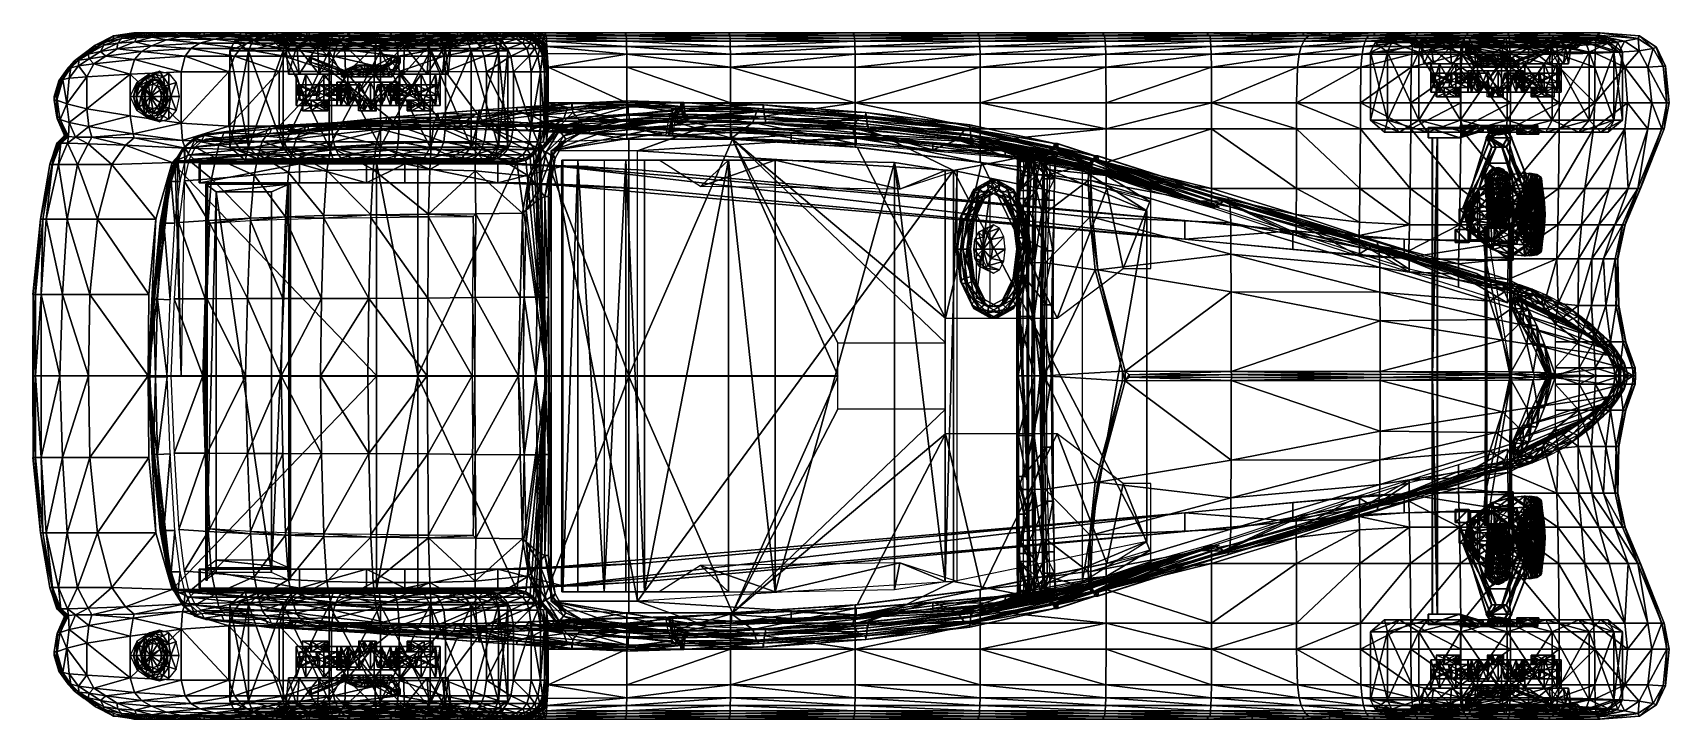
# Model space of a CAD drawing. Extents: x -3.93 to 0.08, y -0.84 to 0.84.
import ezdxf

# ---------------------------------------------------------------- set-up
doc = ezdxf.new("R2010")
doc.units = 0
doc.layers.get('0').update_dxf_attribs({"linetype": 'CONTINUOUS'})

msp = doc.modelspace()

# ---------------------------------------------------------------- meshes
at = {"color": 7}
mesh = msp.add_polyface(dxfattribs=at)
corners = [(-3.5794, 0.8404, 0.3706), (-3.5794, 0.8341, 0.3706), (-3.5175, 0.8341, 0.4424), (-3.8409, 0.5896, 0.3191), (-3.8473, 0.5896, 0.3194), (-3.8663, 0.6341, 0.3202), (-3.86, 0.6341, 0.3199), (-3.8441, 0.5864, 0.3351), (-3.8378, 0.5864, 0.3348), (-3.8646, 0.6284, 0.336), (-3.8583, 0.6284, 0.3357), (-3.8628, 0.5706, 0.336), (-3.8584, 0.7261, 0.335), (-3.8521, 0.7261, 0.3347), (-3.8325, 0.7547, 0.3314), (-3.8388, 0.7547, 0.3317), (-3.6268, 0.8341, 0.3251), (-3.6268, 0.8404, 0.3251), (-3.6014, 0.8404, 0.3414), (-3.6014, 0.8341, 0.3414), (-3.6528, 0.8404, 0.3231), (-3.6528, 0.8341, 0.3231), (-3.6219, 0.8341, 0.3423), (-3.6219, 0.8404, 0.3423), (-3.7998, 0.7833, 0.3117), (-3.7998, 0.7896, 0.3117), (-3.7723, 0.8103, 0.3088), (-3.7723, 0.8039, 0.3088), (-3.7901, 0.7944, 0.3263), (-3.7901, 0.7881, 0.3263), (-3.7518, 0.8166, 0.3233), (-3.7518, 0.8103, 0.3233), (-3.8666, 0.6849, 0.321), (-3.873, 0.6849, 0.3213), (-3.824, 0.7706, 0.3139), (-3.8172, 0.7697, 0.3136), (-3.8351, 0.7515, 0.3157), (-3.8126, 0.7738, 0.3285), (-3.8194, 0.7747, 0.3288), (-3.8414, 0.7515, 0.3159), (-3.8619, 0.723, 0.3192), (-3.8556, 0.723, 0.319), (-3.7276, 0.8325, 0.3052), (-3.7276, 0.8262, 0.3052), (-3.6783, 0.8404, 0.3081), (-3.6783, 0.8341, 0.3081), (-3.7071, 0.8325, 0.3205), (-3.7071, 0.8262, 0.3205), (-3.6482, 0.8404, 0.311), (-3.6482, 0.8341, 0.311), (-3.8662, 0.6753, 0.3369), (-3.8726, 0.6753, 0.3372), (-3.5637, 0.8341, 0.3698), (-3.5637, 0.8404, 0.3698)]
mesh.append_faces([[corners[k] for k in face] for face in [(35, 25, 24), (28, 37, 29), (34, 36, 39), (14, 38, 15)]], dxfattribs={"vtx0": -1, "color": 7})
mesh.append_faces([[corners[k] for k in face] for face in [(7, 8, 9), (10, 9, 8), (28, 29, 30), (31, 30, 29), (6, 5, 32), (33, 32, 5), (34, 25, 35), (37, 38, 14), (41, 40, 36), (39, 36, 40), (44, 45, 42), (46, 47, 20), (21, 20, 47), (49, 48, 16), (17, 16, 48), (43, 42, 45), (51, 50, 12), (13, 12, 50), (23, 22, 0), (1, 0, 22), (19, 18, 52), (53, 52, 18)]], dxfattribs={"vtx1": -1, "color": 7})
mesh.append_faces([[corners[k] for k in face] for face in [(0, 1, 2), (3, 4, 5), (5, 6, 3), (11, 7, 4), (12, 13, 14), (14, 15, 12), (16, 17, 18), (18, 19, 16), (20, 21, 22), (22, 23, 20), (24, 25, 26), (26, 27, 24), (34, 35, 36), (28, 38, 37), (32, 33, 40), (40, 41, 32), (27, 26, 42), (42, 43, 27), (45, 44, 48), (48, 49, 45), (30, 31, 47), (47, 46, 30), (9, 10, 50), (50, 51, 9)]], dxfattribs={"vtx2": -1, "color": 7})
at = {"color": 0, "linetype": 'BYBLOCK'}
mesh = msp.add_polyface(dxfattribs=at)
corners = [(-3.6711, 0.719, 0.4684), (-3.6673, 0.7142, 0.4908), (-3.679, 0.6849, 0.4785), (-3.6648, 0.7103, 0.5073), (-3.6728, 0.6849, 0.4989), (-3.6348, 0.8087, 0.4478), (-3.7193, 0.8008, 0.377), (-3.6598, 0.7944, 0.449), (-3.7468, 0.7833, 0.3783), (-3.7756, 0.7642, 0.3808), (-3.6764, 0.7754, 0.4497), (-3.6869, 0.7388, 0.4502), (-3.7931, 0.7325, 0.3832), (-3.676, 0.8182, 0.375), (-3.7931, 0.6544, 0.3832), (-3.7593, 0.7944, 0.3487), (-3.7901, 0.7881, 0.3263), (-3.7875, 0.7769, 0.35), (-3.8126, 0.7738, 0.3285), (-3.6528, 0.8341, 0.3231), (-3.7071, 0.8262, 0.3205), (-3.6727, 0.8277, 0.3447), (-3.7178, 0.815, 0.3468), (-3.7518, 0.8103, 0.3233), (-3.8388, 0.7547, 0.3317), (-3.8414, 0.7515, 0.3159), (-3.8584, 0.7261, 0.335), (-3.8619, 0.723, 0.3192), (-3.873, 0.6849, 0.3213), (-3.8325, 0.7547, 0.3314), (-3.8132, 0.7595, 0.3519), (-3.8359, 0.7293, 0.3546), (-3.8521, 0.7261, 0.3347), (-3.7071, 0.8325, 0.3205), (-3.7276, 0.8325, 0.3052), (-3.7518, 0.8166, 0.3233), (-3.7723, 0.8103, 0.3088), (-3.7998, 0.7896, 0.3117), (-3.7901, 0.7944, 0.3263), (-3.824, 0.7706, 0.3139), (-3.8194, 0.7747, 0.3288), (-3.6783, 0.8404, 0.3081), (-3.6528, 0.8404, 0.3231), (-3.8416, 0.6665, 0.356)]
mesh.append_faces([[corners[k] for k in face] for face in [(26, 25, 27), (31, 29, 32), (35, 34, 36), (36, 38, 35), (39, 24, 40), (40, 37, 39), (41, 33, 42)]], dxfattribs={"vtx0": -1, "color": 0})
mesh.append_faces([[corners[k] for k in face] for face in [(11, 9, 12), (12, 14, 11), (33, 34, 35), (32, 43, 31)]], dxfattribs={"vtx0": -1, "vtx1": -1, "color": 0})
mesh.append_faces([[corners[k] for k in face] for face in [(5, 6, 7), (7, 6, 8), (8, 9, 10), (8, 10, 7), (10, 9, 11), (13, 6, 5), (15, 16, 17), (21, 20, 22), (23, 15, 22), (18, 30, 17), (30, 29, 31), (21, 22, 13), (8, 17, 9), (9, 17, 30), (30, 12, 9), (13, 22, 6), (6, 22, 15), (15, 17, 8), (15, 8, 6)]], dxfattribs={"vtx0": -1, "vtx1": -1, "vtx2": -1, "color": 0})
mesh.append_faces([[corners[k] for k in face] for face in [(17, 16, 18), (22, 20, 23), (30, 31, 12)]], dxfattribs={"vtx0": -1, "vtx2": -1, "color": 0})
mesh.append_faces([[corners[k] for k in face] for face in [(24, 25, 26), (38, 37, 40)]], dxfattribs={"vtx1": -1, "color": 0})
mesh.append_faces([[corners[k] for k in face] for face in [(19, 20, 21), (23, 16, 15), (18, 29, 30), (41, 34, 33), (12, 31, 43)]], dxfattribs={"vtx1": -1, "vtx2": -1, "color": 0})
mesh.append_faces([[corners[k] for k in face] for face in [(0, 1, 2), (1, 3, 4), (26, 27, 28), (36, 37, 38), (39, 25, 24)]], dxfattribs={"vtx2": -1, "color": 0})
mesh = msp.add_polyface(dxfattribs=at)
corners = [(-3.5386, 0.8023, 0.5816), (-3.6348, 0.8087, 0.4478), (-3.6598, 0.7944, 0.449), (-3.6764, 0.7754, 0.4497), (-3.553, 0.7833, 0.5823), (-3.5625, 0.7452, 0.5827), (-3.6869, 0.7388, 0.4502), (-3.5746, 0.719, 0.5704), (-3.5873, 0.6849, 0.5754), (-3.5924, 0.7127, 0.57), (-3.5975, 0.6849, 0.5785), (-3.6022, 0.7103, 0.5735), (-3.5928, 0.7408, 0.5511), (-3.6064, 0.733, 0.5552), (-3.615, 0.7289, 0.56), (-3.6079, 0.7055, 0.5675), (-3.6182, 0.7206, 0.5566), (-3.615, 0.7468, 0.5252), (-3.6255, 0.7388, 0.535), (-3.6324, 0.7341, 0.5416), (-3.6324, 0.7261, 0.5416), (-3.6446, 0.733, 0.5148), (-3.6397, 0.7408, 0.5015), (-3.6499, 0.7289, 0.5231), (-3.6466, 0.7206, 0.5266), (-3.6673, 0.7142, 0.4908), (-3.6711, 0.719, 0.4684), (-3.6648, 0.7103, 0.5073), (-3.657, 0.7055, 0.5156), (-3.5794, 0.8341, 0.3706), (-3.6335, 0.8293, 0.3731), (-3.5604, 0.8309, 0.4444), (-3.676, 0.8182, 0.375), (-3.598, 0.823, 0.4461), (-3.6528, 0.8341, 0.3231), (-3.6727, 0.8277, 0.3447), (-3.6219, 0.8341, 0.3423), (-3.6014, 0.8404, 0.3414), (-3.6268, 0.8404, 0.3251), (-3.6219, 0.8404, 0.3423), (-3.6528, 0.8404, 0.3231), (-3.6482, 0.8404, 0.311), (-3.6783, 0.8404, 0.3081), (-3.5637, 0.8404, 0.3698), (-3.5794, 0.8404, 0.3706)]
mesh.append_faces([[corners[k] for k in face] for face in [(7, 8, 9), (12, 9, 13), (17, 13, 18), (18, 14, 19), (17, 21, 22), (18, 23, 21), (22, 25, 26), (21, 27, 25)]], dxfattribs={"vtx0": -1, "color": 0})
mesh.append_faces([[corners[k] for k in face] for face in [(5, 3, 6), (34, 35, 36)]], dxfattribs={"vtx0": -1, "vtx1": -1, "color": 0})
mesh.append_faces([[corners[k] for k in face] for face in [(0, 1, 2), (2, 3, 4), (2, 4, 0), (4, 3, 5), (29, 30, 31), (32, 1, 33), (31, 30, 33), (33, 30, 32), (30, 36, 35), (35, 32, 30)]], dxfattribs={"vtx0": -1, "vtx1": -1, "vtx2": -1, "color": 0})
mesh.append_faces([[corners[k] for k in face] for face in [(37, 38, 39), (40, 39, 38), (38, 41, 40), (42, 40, 41)]], dxfattribs={"vtx1": -1, "color": 0})
mesh.append_faces([[corners[k] for k in face] for face in [(29, 36, 30)]], dxfattribs={"vtx1": -1, "vtx2": -1, "color": 0})
mesh.append_faces([[corners[k] for k in face] for face in [(10, 11, 9), (12, 7, 9), (13, 9, 11), (11, 14, 13), (14, 11, 15), (15, 16, 14), (17, 12, 13), (18, 13, 14), (19, 14, 16), (16, 20, 19), (17, 18, 21), (18, 19, 23), (23, 19, 20), (20, 24, 23), (22, 21, 25), (21, 23, 27), (27, 23, 24), (24, 28, 27), (43, 37, 39), (39, 44, 43)]], dxfattribs={"vtx2": -1, "color": 0})
mesh = msp.add_polyface(dxfattribs=at)
corners = [(-3.1781, 0.815, 0.7769), (-3.2797, 0.8246, 0.7249), (-3.2917, 0.815, 0.7409), (-3.2661, 0.8309, 0.7066), (-3.1707, 0.8246, 0.7585), (-3.4319, 0.7833, 0.695), (-3.3231, 0.746, 0.7798), (-3.311, 0.7833, 0.7674), (-3.4008, 0.815, 0.678), (-3.417, 0.8023, 0.6873), (-3.3028, 0.8023, 0.7552), (-3.3789, 0.8246, 0.6663), (-3.4485, 0.8309, 0.5775), (-3.5604, 0.8309, 0.4444), (-3.4807, 0.8246, 0.579), (-3.598, 0.823, 0.4461), (-3.5175, 0.8341, 0.4424), (-3.4172, 0.8341, 0.576), (-3.6348, 0.8087, 0.4478), (-3.5166, 0.815, 0.5806), (-3.5386, 0.8023, 0.5816), (-3.4031, 0.8404, 0.5754), (-3.5061, 0.8404, 0.4419), (-3.4172, 0.8404, 0.576), (-3.5175, 0.8404, 0.4424), (-3.5637, 0.8404, 0.3698), (-3.5794, 0.8404, 0.3706), (-3.5794, 0.8341, 0.3706), (-3.1617, 0.8309, 0.7371), (-3.2554, 0.8341, 0.6916), (-3.553, 0.7833, 0.5823), (-3.4459, 0.7452, 0.7011), (-3.3576, 0.8309, 0.6551), (-3.338, 0.8341, 0.6439), (-3.3284, 0.8404, 0.6386), (-3.338, 0.8404, 0.6439), (-3.2492, 0.8404, 0.6837), (-3.2554, 0.8404, 0.6916), (-3.1845, 0.8023, 0.7931), (-3.1954, 0.746, 0.817), (-3.19, 0.7833, 0.8071)]
mesh.append_faces([[corners[k] for k in face] for face in [(16, 12, 17)]], dxfattribs={"vtx0": -1, "color": 0})
mesh.append_faces([[corners[k] for k in face] for face in [(27, 13, 16), (17, 32, 33), (38, 10, 40)]], dxfattribs={"vtx0": -1, "vtx1": -1, "color": 0})
mesh.append_faces([[corners[k] for k in face] for face in [(0, 1, 2), (3, 1, 4), (5, 6, 7), (8, 9, 10), (8, 10, 2), (10, 9, 7), (7, 9, 5), (1, 11, 2), (2, 11, 8), (12, 13, 14), (14, 13, 15), (16, 13, 12), (15, 18, 19), (15, 19, 14), (19, 18, 20), (28, 29, 3), (20, 30, 5), (20, 5, 9), (5, 30, 31), (32, 12, 11), (11, 12, 14), (14, 19, 8), (14, 8, 11), (8, 19, 9), (9, 19, 20), (32, 11, 1), (32, 1, 3), (3, 33, 32), (2, 10, 38), (40, 10, 7)]], dxfattribs={"vtx0": -1, "vtx1": -1, "vtx2": -1, "color": 0})
mesh.append_faces([[corners[k] for k in face] for face in [(7, 39, 40)]], dxfattribs={"vtx0": -1, "vtx2": -1, "color": 0})
mesh.append_faces([[corners[k] for k in face] for face in [(21, 22, 23), (24, 23, 22), (22, 25, 24), (26, 24, 25), (23, 35, 21)]], dxfattribs={"vtx1": -1, "color": 0})
mesh.append_faces([[corners[k] for k in face] for face in [(17, 12, 32), (34, 21, 35), (29, 33, 3), (36, 34, 35), (35, 37, 36)]], dxfattribs={"vtx1": -1, "vtx2": -1, "color": 0})
at = {"color": 7}
mesh = msp.add_polyface(dxfattribs=at)
corners = [(-3.5241, 0.5271, 0.581), (-3.5847, 0.5229, 0.5838), (-3.4495, 0.5229, 0.577), (-3.4031, 0.8404, 0.5754), (-3.4031, 0.8341, 0.5754), (-3.5061, 0.8404, 0.4419), (-3.4172, 0.8341, 0.576), (-3.5175, 0.8341, 0.4424), (-3.5061, 0.8341, 0.4419), (-3.5175, 0.8404, 0.4424), (-3.4172, 0.8404, 0.576), (-3.5637, 0.8341, 0.3698), (-3.5637, 0.8404, 0.3698), (-3.5794, 0.8404, 0.3706), (-3.5316, 0.5311, 0.5813), (-2.837, 0.5229, 0.484), (-2.8929, 0.5229, 0.5058), (-2.8798, 0.5229, 0.6449), (-2.9778, 0.5229, 0.5377), (-3.0491, 0.5229, 0.7173), (-2.966, 0.5229, 0.6937), (-3.058, 0.5229, 0.5543), (-3.1552, 0.5229, 0.7193), (-3.1579, 0.5229, 0.5632), (-2.8868, 0.8341, 0.6387), (-2.8868, 0.8404, 0.6387), (-2.8322, 0.8404, 0.5873), (-2.8322, 0.8341, 0.5873), (-2.8798, 0.8404, 0.6449), (-2.8798, 0.8341, 0.6449), (-2.8236, 0.8404, 0.5917), (-3.3315, 0.5229, 0.5712), (-3.338, 0.5229, 0.6439), (-3.338, 0.8341, 0.6439), (-3.338, 0.8404, 0.6439), (-3.2554, 0.5229, 0.6916), (-3.2545, 0.5229, 0.5681), (-3.3284, 0.8404, 0.6386), (-3.3284, 0.8341, 0.6386), (-2.971, 0.8341, 0.6851), (-2.971, 0.8404, 0.6851), (-2.966, 0.8404, 0.6937), (-2.966, 0.8341, 0.6937), (-3.2554, 0.8404, 0.6916), (-3.2554, 0.8341, 0.6916), (-3.2492, 0.8341, 0.6837), (-3.2492, 0.8404, 0.6837), (-3.1552, 0.8404, 0.7193), (-3.1552, 0.8341, 0.7193), (-3.0491, 0.8341, 0.7173), (-3.0491, 0.8404, 0.7173), (-3.1511, 0.8341, 0.7096), (-3.1511, 0.8404, 0.7096), (-3.0509, 0.8341, 0.7079), (-3.0509, 0.8404, 0.7079)]
mesh.append_faces([[corners[k] for k in face] for face in [(31, 2, 32)]], dxfattribs={"color": 7})
mesh.append_faces([[corners[k] for k in face] for face in [(0, 1, 2)]], dxfattribs={"vtx0": -1, "color": 7})
mesh.append_faces([[corners[k] for k in face] for face in [(3, 4, 5), (9, 7, 10), (6, 10, 7), (8, 5, 4), (14, 1, 0), (16, 18, 17), (19, 20, 21), (18, 21, 20), (22, 19, 23), (21, 23, 19), (28, 29, 30), (20, 17, 18), (39, 40, 24), (25, 24, 40), (34, 33, 43), (44, 43, 33), (38, 37, 45), (46, 45, 37), (51, 52, 53), (54, 53, 52), (43, 44, 47), (48, 47, 44), (50, 49, 41), (42, 41, 49)]], dxfattribs={"vtx1": -1, "color": 7})
mesh.append_faces([[corners[k] for k in face] for face in [(6, 7, 8), (8, 4, 6), (11, 12, 5), (5, 8, 11), (7, 9, 13), (15, 16, 17), (24, 25, 26), (26, 27, 24), (10, 6, 33), (33, 34, 10), (32, 35, 36), (36, 31, 32), (4, 3, 37), (37, 38, 4), (35, 22, 23), (23, 36, 35), (41, 42, 29), (29, 28, 41), (47, 48, 49), (49, 50, 47), (45, 46, 52), (52, 51, 45), (53, 54, 40), (40, 39, 53)]], dxfattribs={"vtx2": -1, "color": 7})
at = {"color": 0, "linetype": 'BYBLOCK'}
mesh = msp.add_polyface(dxfattribs=at)
corners = [(-2.85, 0.8246, 0.6703), (-2.9458, 0.8246, 0.7276), (-2.9355, 0.815, 0.744), (-2.8373, 0.815, 0.6816), (-2.9276, 0.8023, 0.7582), (-2.8291, 0.8023, 0.6881), (-2.9204, 0.7833, 0.7702), (-2.9161, 0.746, 0.7745), (-2.8218, 0.7833, 0.694), (-3.0408, 0.8246, 0.757), (-3.0374, 0.815, 0.7746), (-2.9574, 0.8309, 0.7093), (-3.0457, 0.8309, 0.735), (-3.1617, 0.8309, 0.7371), (-3.1707, 0.8246, 0.7585), (-3.2797, 0.8246, 0.7249), (-3.1781, 0.815, 0.7769), (-3.2661, 0.8309, 0.7066), (-3.1552, 0.8341, 0.7193), (-3.2554, 0.8341, 0.6916), (-3.1511, 0.8404, 0.7096), (-3.2492, 0.8404, 0.6837), (-3.2554, 0.8404, 0.6916), (-3.1552, 0.8404, 0.7193), (-2.8868, 0.8404, 0.6387), (-2.971, 0.8404, 0.6851), (-2.8798, 0.8404, 0.6449), (-2.966, 0.8404, 0.6937), (-2.8798, 0.8341, 0.6449), (-2.966, 0.8341, 0.6937), (-2.8673, 0.8309, 0.6558), (-3.0491, 0.8341, 0.7173), (-3.0509, 0.8404, 0.7079), (-3.0491, 0.8404, 0.7173), (-3.2917, 0.815, 0.7409), (-3.1845, 0.8023, 0.7931), (-3.0294, 0.746, 0.8142), (-3.0318, 0.7833, 0.8041), (-3.0342, 0.8023, 0.79), (-3.19, 0.7833, 0.8071), (-3.1954, 0.746, 0.817)]
mesh.append_faces([[corners[k] for k in face] for face in [(18, 12, 31), (36, 39, 40)]], dxfattribs={"vtx0": -1, "color": 0})
mesh.append_faces([[corners[k] for k in face] for face in [(9, 11, 12), (12, 13, 9), (14, 15, 16), (7, 6, 36), (36, 6, 37), (38, 2, 10), (10, 16, 38), (37, 39, 36)]], dxfattribs={"vtx0": -1, "vtx1": -1, "color": 0})
mesh.append_faces([[corners[k] for k in face] for face in [(0, 1, 2), (0, 2, 3), (4, 3, 2), (5, 4, 6), (7, 8, 6), (1, 10, 2), (1, 11, 9), (28, 11, 30), (0, 30, 1), (1, 30, 11), (29, 12, 11), (4, 37, 6), (4, 2, 38)]], dxfattribs={"vtx0": -1, "vtx1": -1, "vtx2": -1, "color": 0})
mesh.append_faces([[corners[k] for k in face] for face in [(1, 9, 10), (9, 13, 14), (17, 14, 13), (34, 35, 16), (4, 38, 37), (35, 37, 38), (14, 10, 9), (38, 16, 35)]], dxfattribs={"vtx0": -1, "vtx2": -1, "color": 0})
mesh.append_faces([[corners[k] for k in face] for face in [(18, 19, 13), (24, 25, 26), (27, 26, 25), (25, 32, 27), (33, 27, 32), (32, 20, 33), (23, 33, 20)]], dxfattribs={"vtx1": -1, "color": 0})
mesh.append_faces([[corners[k] for k in face] for face in [(20, 21, 22), (28, 29, 11), (18, 13, 12), (35, 39, 37), (14, 16, 10)]], dxfattribs={"vtx1": -1, "vtx2": -1, "color": 0})
mesh.append_faces([[corners[k] for k in face] for face in [(22, 23, 20), (29, 31, 12)]], dxfattribs={"vtx2": -1, "color": 0})
mesh = msp.add_polyface(dxfattribs=at)
corners = [(-2.8291, 0.8023, 0.6881), (-2.8373, 0.815, 0.6816), (-2.9276, 0.8023, 0.7582), (-2.7615, 0.8404, 0.4594), (-2.7826, 0.8404, 0.5144), (-2.7734, 0.8404, 0.5163), (-2.7512, 0.8404, 0.4602), (-2.7402, 0.8309, 0.4609), (-2.7512, 0.8341, 0.4602), (-2.7583, 0.8309, 0.5193), (-2.7734, 0.8341, 0.5163), (-2.7429, 0.8246, 0.5225), (-2.7233, 0.8246, 0.4619), (-2.727, 0.815, 0.5255), (-2.7413, 0.8404, 0.3681), (-2.7469, 0.8404, 0.4041), (-2.7375, 0.8404, 0.4045), (-2.7309, 0.8404, 0.3676), (-2.7174, 0.8309, 0.367), (-2.7309, 0.8341, 0.3676), (-2.7231, 0.8309, 0.405), (-2.7375, 0.8341, 0.4045), (-2.7291, 0.8404, 0.2919), (-2.72, 0.8404, 0.2949), (-2.72, 0.8341, 0.2949), (-2.7085, 0.8309, 0.2986), (-2.7185, 0.8404, 0.2754), (-2.7567, 0.7833, 0.6237), (-2.7645, 0.8023, 0.6199), (-2.8218, 0.7833, 0.694), (-2.7758, 0.815, 0.6145), (-2.7904, 0.8246, 0.6075), (-2.85, 0.8246, 0.6703), (-2.8322, 0.8404, 0.5873), (-2.8868, 0.8404, 0.6387), (-2.8798, 0.8404, 0.6449), (-2.8236, 0.8404, 0.5917), (-2.8108, 0.8309, 0.5977), (-2.8236, 0.8341, 0.5917), (-2.8673, 0.8309, 0.6558), (-2.8798, 0.8341, 0.6449), (-2.7113, 0.7833, 0.5289), (-2.7177, 0.8023, 0.5276)]
mesh.append_faces([[corners[k] for k in face] for face in [(0, 1, 2), (7, 8, 9), (7, 9, 11), (7, 11, 12), (13, 12, 11), (18, 19, 20), (21, 7, 20), (12, 20, 7), (27, 28, 29), (29, 28, 0), (30, 1, 0), (30, 0, 28), (30, 31, 1), (1, 31, 32), (37, 38, 39), (37, 39, 32), (37, 32, 31), (41, 42, 27), (27, 42, 28), (9, 10, 37), (9, 37, 31), (9, 31, 11), (13, 11, 30), (30, 11, 31), (13, 30, 28), (13, 28, 42)]], dxfattribs={"vtx0": -1, "vtx1": -1, "vtx2": -1, "color": 0})
mesh.append_faces([[corners[k] for k in face] for face in [(9, 8, 10), (20, 19, 21), (39, 38, 40), (37, 10, 38)]], dxfattribs={"vtx0": -1, "vtx2": -1, "color": 0})
mesh.append_faces([[corners[k] for k in face] for face in [(5, 6, 3), (14, 15, 16), (16, 17, 14), (22, 14, 17), (24, 19, 25), (15, 3, 16), (6, 16, 3), (21, 8, 7)]], dxfattribs={"vtx1": -1, "vtx2": -1, "color": 0})
mesh.append_faces([[corners[k] for k in face] for face in [(3, 4, 5), (17, 23, 22), (26, 22, 23), (33, 34, 35), (35, 36, 33), (4, 33, 36), (36, 5, 4)]], dxfattribs={"vtx2": -1, "color": 0})
at = {"color": 7}
mesh = msp.add_polyface(dxfattribs=at)
corners = [(-2.71, 0.8404, 0.2811), (-2.6903, 0.8404, 0.2671), (-2.6949, 0.8404, 0.256), (-2.7185, 0.8404, 0.2754), (-2.7003, 0.8322, 0.289), (-2.6903, 0.8341, 0.2671), (-2.71, 0.8341, 0.2811), (-2.6717, 0.8341, 0.2619), (-2.6703, 0.8325, 0.2782), (-2.6856, 0.8322, 0.2813), (-2.6716, 0.8404, 0.2619), (-2.6722, 0.8404, 0.2492), (-2.7734, 0.5229, 0.5163), (-2.7512, 0.5229, 0.4602), (-2.7617, 0.5229, 0.4554), (-2.7849, 0.5229, 0.4646), (-2.8236, 0.5229, 0.5917), (-2.837, 0.5229, 0.484), (-2.8798, 0.5229, 0.6449), (-2.7826, 0.8341, 0.5144), (-2.7826, 0.8404, 0.5144), (-2.7615, 0.8404, 0.4594), (-2.7615, 0.8341, 0.4594), (-2.7734, 0.8404, 0.5163), (-2.7734, 0.8341, 0.5163), (-2.7512, 0.8404, 0.4602), (-2.7512, 0.8341, 0.4602), (-2.6691, 0.0022, 0.4259), (-2.7201, 0.5293, 0.4403), (-2.742, 0.5229, 0.448), (-2.7092, 0.5356, 0.4363), (-2.7013, 0.542, 0.4336), (-2.6951, 0.5483, 0.4315), (-2.6888, 0.561, 0.4298), (-2.6849, 0.572, 0.4283), (-2.7469, 0.8341, 0.4041), (-2.7469, 0.8404, 0.4041), (-2.7413, 0.8404, 0.3681), (-2.7413, 0.8341, 0.3681), (-2.7375, 0.8404, 0.4045), (-2.7375, 0.8341, 0.4045), (-2.7309, 0.8404, 0.3676), (-2.7309, 0.8341, 0.3676), (-2.7291, 0.8341, 0.2919), (-2.7291, 0.8404, 0.2919), (-2.72, 0.8341, 0.2949), (-2.72, 0.8404, 0.2949), (-2.6809, 0.8155, 0.3034), (-2.6719, 0.8049, 0.3065), (-2.6761, 0.8175, 0.3002), (-2.6807, 0.826, 0.2926), (-2.7185, 0.8341, 0.2754), (-2.69, 0.8256, 0.2973), (-2.8236, 0.8341, 0.5917), (-2.8236, 0.8404, 0.5917), (-2.8798, 0.8341, 0.6449), (-2.8322, 0.8341, 0.5873), (-2.8322, 0.8404, 0.5873)]
mesh.append_faces([[corners[k] for k in face] for face in [(4, 5, 6), (27, 28, 29), (27, 31, 30), (27, 33, 32), (49, 52, 47)]], dxfattribs={"vtx0": -1, "color": 7})
mesh.append_faces([[corners[k] for k in face] for face in [(47, 48, 49)]], dxfattribs={"vtx0": -1, "vtx1": -1, "color": 7})
mesh.append_faces([[corners[k] for k in face] for face in [(8, 5, 9), (9, 5, 4), (8, 9, 50), (50, 52, 49), (9, 52, 50)]], dxfattribs={"vtx0": -1, "vtx1": -1, "vtx2": -1, "color": 7})
mesh.append_faces([[corners[k] for k in face] for face in [(9, 4, 52)]], dxfattribs={"vtx0": -1, "vtx2": -1, "color": 7})
mesh.append_faces([[corners[k] for k in face] for face in [(23, 24, 25), (26, 25, 24), (39, 40, 41), (42, 41, 40), (38, 37, 43), (44, 43, 37), (45, 6, 46), (0, 46, 6), (22, 21, 35), (36, 35, 21), (53, 54, 55), (56, 57, 19), (20, 19, 57)]], dxfattribs={"vtx1": -1, "color": 7})
mesh.append_faces([[corners[k] for k in face] for face in [(0, 1, 2), (2, 3, 0), (7, 5, 8), (1, 10, 2), (11, 2, 10)]], dxfattribs={"vtx1": -1, "vtx2": -1, "color": 7})
mesh.append_faces([[corners[k] for k in face] for face in [(12, 13, 14), (14, 15, 12), (16, 12, 15), (15, 17, 16), (18, 16, 17), (19, 20, 21), (21, 22, 19), (27, 30, 28), (27, 32, 31), (27, 34, 33), (35, 36, 37), (37, 38, 35), (41, 42, 45), (45, 46, 41), (43, 44, 3), (3, 51, 43), (25, 26, 40), (40, 39, 25), (54, 53, 24), (24, 23, 54)]], dxfattribs={"vtx2": -1, "color": 7})
at = {"color": 0, "linetype": 'BYBLOCK'}
mesh = msp.add_polyface(dxfattribs=at)
corners = [(-2.6949, 0.8341, 0.256), (-2.6949, 0.8404, 0.256), (-2.7185, 0.8404, 0.2754), (-2.7185, 0.8341, 0.2754), (-2.6723, 0.8341, 0.2492), (-2.6722, 0.8404, 0.2492), (-2.6903, 0.8404, 0.2671), (-2.6903, 0.8341, 0.2671), (-2.6717, 0.8341, 0.2619), (-2.6716, 0.8404, 0.2619), (-2.7073, 0.815, 0.4635), (-2.7233, 0.8246, 0.4619), (-2.727, 0.815, 0.5255), (-2.7177, 0.8023, 0.5276), (-2.698, 0.8023, 0.4639), (-2.7113, 0.7833, 0.5289), (-2.7174, 0.8309, 0.367), (-2.7231, 0.8309, 0.405), (-2.7092, 0.8246, 0.4059), (-2.7022, 0.8246, 0.3663), (-2.6895, 0.815, 0.3657), (-2.6945, 0.815, 0.4066), (-2.6857, 0.8023, 0.4072), (-2.6813, 0.8023, 0.3653), (-2.6743, 0.7833, 0.365), (-2.6786, 0.7833, 0.4074), (-2.7085, 0.8309, 0.2986), (-2.7309, 0.8341, 0.3676), (-2.6937, 0.8246, 0.304), (-2.6822, 0.815, 0.3077), (-2.6762, 0.8023, 0.3098), (-2.6695, 0.7833, 0.312), (-2.7003, 0.8322, 0.289), (-2.69, 0.8256, 0.2973), (-2.6809, 0.8155, 0.3034), (-2.6745, 0.8033, 0.3077), (-2.71, 0.8341, 0.2811), (-2.72, 0.8341, 0.2949), (-2.72, 0.8404, 0.2949), (-2.71, 0.8404, 0.2811), (-2.6688, 0.7859, 0.3114), (-2.6902, 0.7833, 0.4647)]
mesh.append_faces([[corners[k] for k in face] for face in [(1, 4, 5), (6, 8, 9)]], dxfattribs={"vtx0": -1, "color": 0})
mesh.append_faces([[corners[k] for k in face] for face in [(32, 26, 33), (34, 29, 35), (36, 26, 32)]], dxfattribs={"vtx0": -1, "vtx1": -1, "color": 0})
mesh.append_faces([[corners[k] for k in face] for face in [(10, 11, 12), (10, 12, 13), (10, 13, 14), (15, 14, 13), (16, 17, 18), (16, 18, 19), (20, 19, 21), (21, 19, 18), (20, 21, 22), (20, 22, 23), (24, 23, 25), (25, 23, 22), (26, 27, 16), (16, 19, 28), (16, 28, 26), (28, 19, 29), (29, 19, 20), (20, 23, 30), (20, 30, 29), (30, 23, 31), (31, 23, 24), (33, 26, 28), (28, 29, 34), (35, 29, 30), (18, 17, 11), (18, 11, 10), (18, 10, 21), (22, 21, 14), (14, 21, 10), (22, 14, 41), (22, 41, 25)]], dxfattribs={"vtx0": -1, "vtx1": -1, "vtx2": -1, "color": 0})
mesh.append_faces([[corners[k] for k in face] for face in [(28, 34, 33), (30, 31, 40), (30, 40, 35)]], dxfattribs={"vtx0": -1, "vtx2": -1, "color": 0})
mesh.append_faces([[corners[k] for k in face] for face in [(0, 4, 1)]], dxfattribs={"vtx1": -1, "color": 0})
mesh.append_faces([[corners[k] for k in face] for face in [(36, 37, 26)]], dxfattribs={"vtx1": -1, "vtx2": -1, "color": 0})
mesh.append_faces([[corners[k] for k in face] for face in [(0, 1, 2), (2, 3, 0), (6, 7, 8), (38, 39, 2)]], dxfattribs={"vtx2": -1, "color": 0})
at = {"color": 7}
mesh = msp.add_polyface(dxfattribs=at)
corners = [(-2.2192, 0.669, 0.2745), (-2.4727, 0.669, 0.2911), (-2.4727, 0.6245, 0.2911), (-2.4727, 0.7563, 0.2911), (-2.4733, 0.8071, 0.2784), (-2.4736, 0.8198, 0.2709), (-2.6691, 0.8198, 0.2984), (-2.6696, 0.8262, 0.291), (-2.2192, 0.6245, 0.2745), (-2.4727, 0.6055, 0.2911), (-2.4727, 0.5801, 0.2911), (-2.2192, 0.5801, 0.2745), (-2.2192, 0.7563, 0.2745), (-2.473, 0.7881, 0.2853), (-2.6703, 0.8325, 0.2782), (-2.4745, 0.8325, 0.2515), (-2.6717, 0.8341, 0.2619), (-2.474, 0.8262, 0.2629), (-2.2195, 0.7881, 0.2689), (-2.2198, 0.8071, 0.2623), (-2.2222, 0.8404, 0.2086), (-2.2228, 0.8404, 0.1959), (-2.4759, 0.8404, 0.2211), (-2.4753, 0.8404, 0.2338), (-2.4753, 0.8341, 0.2338), (-2.2211, 0.8325, 0.2325), (-2.2222, 0.8341, 0.2086), (-2.6716, 0.8404, 0.2619), (-2.6722, 0.8404, 0.2492), (-2.2205, 0.8262, 0.2459), (-2.2201, 0.8198, 0.2554), (-2.4681, 0.0022, 0.3909), (-2.4681, 0.5801, 0.3909), (-2.6849, 0.572, 0.4283), (-2.2144, 0.5801, 0.3776), (-2.6691, 0.0022, 0.4259), (-2.6655, 0.6118, 0.3137), (-2.6656, 0.6245, 0.3137), (-2.6695, 0.5737, 0.312), (-2.6655, 0.669, 0.3137), (-2.6655, 0.7563, 0.3137), (-2.6685, 0.8071, 0.3056), (-2.6677, 0.7896, 0.3117), (-2.6761, 0.8175, 0.3002), (-2.6809, 0.8155, 0.3034), (-2.6745, 0.8033, 0.3077), (-2.6719, 0.8049, 0.3065), (-2.6688, 0.7859, 0.3114), (-2.6807, 0.826, 0.2926)]
mesh.append_faces([[corners[k] for k in face] for face in [(31, 33, 35), (36, 2, 37), (36, 10, 9), (2, 39, 37)]], dxfattribs={"vtx0": -1, "color": 7})
mesh.append_faces([[corners[k] for k in face] for face in [(24, 25, 26), (23, 22, 27), (28, 27, 22), (16, 15, 24), (43, 41, 6), (6, 48, 43)]], dxfattribs={"vtx0": -1, "vtx1": -1, "color": 7})
mesh.append_faces([[corners[k] for k in face] for face in [(12, 13, 3), (14, 15, 16), (17, 14, 7), (17, 15, 14), (7, 5, 17), (13, 18, 4), (19, 5, 4), (29, 25, 15), (15, 25, 24), (17, 30, 29), (29, 15, 17), (3, 40, 1), (40, 3, 13), (41, 13, 4), (42, 13, 41), (40, 13, 42), (4, 6, 41), (43, 46, 41), (42, 46, 47), (41, 46, 42), (7, 48, 6), (14, 48, 7)]], dxfattribs={"vtx0": -1, "vtx1": -1, "vtx2": -1, "color": 7})
mesh.append_faces([[corners[k] for k in face] for face in [(4, 5, 6), (20, 21, 22), (22, 23, 20), (31, 32, 33), (31, 34, 32), (2, 1, 39), (46, 45, 47)]], dxfattribs={"vtx0": -1, "vtx2": -1, "color": 7})
mesh.append_faces([[corners[k] for k in face] for face in [(10, 11, 9), (38, 10, 36), (39, 1, 40)]], dxfattribs={"vtx1": -1, "color": 7})
mesh.append_faces([[corners[k] for k in face] for face in [(0, 1, 2), (1, 0, 3), (6, 5, 7), (5, 30, 17), (44, 45, 46), (47, 40, 42)]], dxfattribs={"vtx1": -1, "vtx2": -1, "color": 7})
mesh.append_faces([[corners[k] for k in face] for face in [(8, 2, 9), (36, 9, 2)]], dxfattribs={"vtx2": -1, "color": 7})
at = {"color": 0, "linetype": 'BYBLOCK'}
mesh = msp.add_polyface(dxfattribs=at)
corners = [(-1.9178, 0.8341, 0.1928), (-1.6131, 0.8341, 0.1838), (-1.6131, 0.8404, 0.1838), (-1.9178, 0.8404, 0.1928), (-1.9184, 0.8341, 0.1801), (-1.6137, 0.8341, 0.1711), (-1.6137, 0.8404, 0.1711), (-1.9184, 0.8404, 0.1801), (-1.6137, -0.8314, 0.1711), (-1.9184, -0.8314, 0.1801), (-1.6137, -0.8377, 0.1711), (-1.9184, -0.8377, 0.1801), (-1.6131, -0.8314, 0.1838), (-1.9178, -0.8314, 0.1928), (-1.6131, -0.8377, 0.1838), (-1.9178, -0.8377, 0.1928), (-2.4753, -0.8377, 0.2338), (-2.4753, -0.8314, 0.2338), (-2.6716, -0.8377, 0.2619), (-2.6717, -0.8314, 0.2619), (-2.4759, -0.8377, 0.2211), (-2.4759, -0.8314, 0.2211), (-2.6722, -0.8377, 0.2492), (-2.2228, -0.8314, 0.1959), (-2.2228, -0.8377, 0.1959), (-2.2222, -0.8314, 0.2086), (-2.2222, -0.8377, 0.2086), (-2.4753, 0.8341, 0.2338), (-2.4753, 0.8404, 0.2338), (-2.6716, 0.8404, 0.2619), (-2.6717, 0.8341, 0.2619), (-2.4759, 0.8341, 0.2211), (-2.4759, 0.8404, 0.2211), (-2.6722, 0.8404, 0.2492), (-2.6723, 0.8341, 0.2492), (-2.2222, 0.8341, 0.2086), (-2.2222, 0.8404, 0.2086), (-2.2228, 0.8341, 0.1959), (-2.2228, 0.8404, 0.1959), (-1.3074, -0.8377, 0.1961), (-1.0523, -0.8377, 0.2141), (-1.3074, -0.8314, 0.1961), (-1.0529, -0.8314, 0.2014), (-1.308, -0.8314, 0.1834), (-1.0529, -0.8377, 0.2014), (-1.308, -0.8377, 0.1834), (-1.0523, 0.8404, 0.2141), (-1.3074, 0.8404, 0.1961), (-1.3074, 0.8341, 0.1961), (-1.0529, 0.8404, 0.2014), (-1.308, 0.8404, 0.1834), (-1.308, 0.8341, 0.1834)]
mesh.append_faces([[corners[k] for k in face] for face in [(18, 17, 19), (27, 29, 30), (31, 33, 34)]], dxfattribs={"vtx0": -1, "color": 0})
mesh.append_faces([[corners[k] for k in face] for face in [(8, 9, 10), (11, 10, 9), (12, 13, 14), (15, 14, 13), (16, 17, 18), (20, 21, 22), (23, 21, 24), (20, 24, 21), (25, 17, 26), (16, 26, 17), (9, 23, 11), (24, 11, 23), (13, 25, 15), (26, 15, 25), (39, 40, 41), (42, 43, 44), (45, 44, 43), (41, 12, 39), (14, 39, 12), (43, 8, 45), (10, 45, 8)]], dxfattribs={"vtx1": -1, "color": 0})
mesh.append_faces([[corners[k] for k in face] for face in [(0, 1, 2), (2, 3, 0), (4, 5, 6), (6, 7, 4), (27, 28, 29), (31, 32, 33), (27, 35, 36), (36, 28, 27), (31, 37, 38), (38, 32, 31), (35, 0, 3), (3, 36, 35), (37, 4, 7), (7, 38, 37), (46, 47, 48), (49, 50, 51), (1, 48, 47), (47, 2, 1), (5, 51, 50), (50, 6, 5)]], dxfattribs={"vtx2": -1, "color": 0})
at = {"color": 7}
mesh = msp.add_polyface(dxfattribs=at)
corners = [(-2.4733, 0.8071, 0.2784), (-2.2195, 0.7881, 0.2689), (-2.2198, 0.8071, 0.2623), (-2.2192, 0.7563, 0.2745), (-2.473, 0.7881, 0.2853), (-2.4727, 0.7563, 0.2911), (-2.2192, 0.669, 0.2745), (-2.4727, 0.6245, 0.2911), (-2.2192, 0.6245, 0.2745), (-1.6088, 0.6055, 0.2774), (-1.9143, 0.669, 0.2692), (-1.9144, 0.6055, 0.267), (-1.9143, 0.7563, 0.2692), (-1.6088, 0.7563, 0.2786), (-2.4727, 0.6055, 0.2911), (-2.2192, 0.6055, 0.2745), (-2.2192, 0.5801, 0.2745), (-1.6088, 0.5737, 0.277), (-1.9144, 0.5864, 0.267), (-1.9144, 0.561, 0.267), (-1.6088, 0.5229, 0.277), (-1.9146, 0.7881, 0.2631), (-1.915, 0.8071, 0.2549), (-1.9156, 0.8198, 0.2407), (-2.2201, 0.8198, 0.2554), (-2.2205, 0.8262, 0.2459), (-1.9161, 0.8262, 0.2302), (-1.9178, 0.8404, 0.1928), (-1.9184, 0.8404, 0.1801), (-2.2222, 0.8404, 0.2086), (-2.2228, 0.8404, 0.1959), (-2.2222, 0.8341, 0.2086), (-1.9168, 0.8325, 0.2162), (-1.9178, 0.8341, 0.1928), (-2.2211, 0.8325, 0.2325), (-2.4736, 0.8198, 0.2709), (-1.6116, 0.8325, 0.2169), (-1.6131, 0.8341, 0.1838), (-1.6131, 0.8404, 0.1838), (-1.6137, 0.8404, 0.1711), (-1.6108, 0.8262, 0.2343), (-1.6102, 0.8198, 0.2465), (-1.6095, 0.8071, 0.2615), (-1.6092, 0.7881, 0.2698), (-1.694, 0.0822, 0.3711), (-1.694, 0.1429, 0.3711), (-2.2144, 0.5801, 0.3776), (-1.9568, 0.0822, 0.3769), (-1.9568, 0.0022, 0.3769), (-2.4681, 0.0022, 0.3909), (-1.9095, 0.561, 0.3747), (-1.6045, 0.5229, 0.3702)]
mesh.append_faces([[corners[k] for k in face] for face in [(31, 32, 33), (22, 41, 23), (47, 46, 48), (46, 45, 50)]], dxfattribs={"vtx0": -1, "color": 7})
mesh.append_faces([[corners[k] for k in face] for face in [(12, 3, 10), (22, 1, 21), (30, 29, 28), (26, 36, 32), (12, 43, 21), (44, 46, 47)]], dxfattribs={"vtx0": -1, "vtx1": -1, "color": 7})
mesh.append_faces([[corners[k] for k in face] for face in [(0, 1, 2), (3, 5, 6), (2, 1, 22), (34, 32, 31), (26, 34, 25), (37, 32, 36), (26, 40, 36)]], dxfattribs={"vtx0": -1, "vtx1": -1, "vtx2": -1, "color": 7})
mesh.append_faces([[corners[k] for k in face] for face in [(3, 1, 4), (9, 10, 11), (3, 21, 1), (2, 23, 24), (8, 10, 6), (3, 12, 21), (25, 23, 26), (2, 22, 23), (2, 24, 35), (40, 23, 41)]], dxfattribs={"vtx0": -1, "vtx2": -1, "color": 7})
mesh.append_faces([[corners[k] for k in face] for face in [(15, 14, 16), (19, 20, 18), (27, 28, 29), (18, 15, 19), (16, 19, 15), (33, 32, 37), (48, 46, 49)]], dxfattribs={"vtx1": -1, "color": 7})
mesh.append_faces([[corners[k] for k in face] for face in [(7, 8, 6), (12, 10, 13), (6, 10, 3), (24, 23, 25), (26, 32, 34), (22, 21, 42), (26, 23, 40), (44, 45, 46)]], dxfattribs={"vtx1": -1, "vtx2": -1, "color": 7})
mesh.append_faces([[corners[k] for k in face] for face in [(14, 15, 8), (17, 11, 18), (8, 11, 10), (11, 8, 15), (15, 18, 11), (38, 39, 28), (28, 27, 38), (51, 50, 45)]], dxfattribs={"vtx2": -1, "color": 7})
mesh = msp.add_polyface(dxfattribs=at)
corners = [(-1.6095, 0.8071, 0.2615), (-1.3034, 0.8198, 0.2841), (-1.6102, 0.8198, 0.2465), (-1.3025, 0.8071, 0.3028), (-1.3039, 0.8262, 0.2727), (-1.0471, 0.8325, 0.3286), (-1.305, 0.8325, 0.2487), (-1.046, 0.8262, 0.3516), (-1.6092, 0.7881, 0.2698), (-1.3019, 0.7881, 0.3173), (-1.9143, 0.7563, 0.2692), (-1.6088, 0.7563, 0.2786), (-1.9144, 0.6055, 0.267), (-1.6088, 0.5737, 0.277), (-1.6088, 0.6055, 0.2774), (-1.9143, 0.669, 0.2692), (-1.6087, 0.669, 0.2791), (-1.9144, 0.5864, 0.267), (-1.6088, 0.5483, 0.277), (-1.6088, 0.5229, 0.277), (-1.6108, 0.8262, 0.2343), (-1.6116, 0.8325, 0.2169), (-1.3074, 0.8404, 0.1961), (-1.308, 0.8404, 0.1834), (-1.6131, 0.8404, 0.1838), (-1.6137, 0.8404, 0.1711), (-1.3074, 0.8341, 0.1961), (-1.6131, 0.8341, 0.1838), (-1.915, 0.8071, 0.2549), (-1.9146, 0.7881, 0.2631), (-1.0523, 0.8341, 0.2141), (-1.0523, 0.8404, 0.2141), (-1.2993, 0.4594, 0.372), (-1.4208, 0.1429, 0.3728), (-1.2597, 0.2642, 0.3702), (-1.6045, 0.5229, 0.3702), (-1.694, 0.1429, 0.3711), (-1.3013, 0.7563, 0.3283), (-1.0439, 0.7881, 0.397), (-1.301, 0.6055, 0.3352), (-1.3012, 0.5229, 0.3315), (-1.0431, 0.6055, 0.4144), (-1.301, 0.669, 0.3352), (-1.0434, 0.7563, 0.4079), (-1.0431, 0.669, 0.4145), (-1.3012, 0.4594, 0.3315), (-1.3012, 0.4912, 0.3315), (-1.1914, 0.4785, 0.3699), (-1.1914, 0.4547, 0.3699), (-1.1914, 0.4261, 0.3699), (-1.1913, 0.434, 0.3718), (-1.0455, 0.8198, 0.3633), (-1.0446, 0.8071, 0.3823)]
mesh.append_faces([[corners[k] for k in face] for face in [(27, 21, 26), (32, 33, 34), (35, 36, 33), (34, 50, 32)]], dxfattribs={"vtx0": -1, "color": 7})
mesh.append_faces([[corners[k] for k in face] for face in [(26, 6, 30)]], dxfattribs={"vtx0": -1, "vtx1": -1, "color": 7})
mesh.append_faces([[corners[k] for k in face] for face in [(0, 3, 1), (4, 5, 6), (4, 1, 7), (0, 8, 3), (10, 11, 8), (11, 9, 8), (20, 2, 4), (20, 6, 21), (20, 4, 6), (26, 21, 6), (28, 0, 2), (37, 38, 9), (39, 40, 41), (37, 42, 43), (11, 37, 9), (39, 14, 13), (11, 16, 37), (39, 16, 14), (3, 9, 52)]], dxfattribs={"vtx0": -1, "vtx1": -1, "vtx2": -1, "color": 7})
mesh.append_faces([[corners[k] for k in face] for face in [(0, 1, 2), (4, 2, 1), (3, 8, 9), (11, 15, 16), (14, 16, 15), (0, 29, 8), (37, 16, 42), (39, 42, 16), (39, 13, 40), (3, 51, 1)]], dxfattribs={"vtx0": -1, "vtx2": -1, "color": 7})
mesh.append_faces([[corners[k] for k in face] for face in [(18, 17, 19), (22, 23, 24), (25, 24, 23), (40, 13, 46), (18, 46, 13), (47, 40, 48), (46, 48, 40)]], dxfattribs={"vtx1": -1, "color": 7})
mesh.append_faces([[corners[k] for k in face] for face in [(12, 13, 14), (44, 42, 39)]], dxfattribs={"vtx1": -1, "vtx2": -1, "color": 7})
mesh.append_faces([[corners[k] for k in face] for face in [(17, 18, 13), (23, 22, 31), (32, 35, 33), (19, 45, 46), (46, 18, 19), (46, 45, 49), (49, 48, 46)]], dxfattribs={"vtx2": -1, "color": 7})
mesh = msp.add_polyface(dxfattribs=at)
corners = [(-1.0446, 0.8071, 0.3823), (-0.8175, 0.8198, 0.4659), (-1.0455, 0.8198, 0.3633), (-1.046, 0.8262, 0.3516), (-0.8053, 0.8325, 0.436), (-1.0471, 0.8325, 0.3286), (-0.8134, 0.8262, 0.4551), (-1.0434, 0.7563, 0.4079), (-0.8293, 0.7881, 0.4933), (-1.0439, 0.7881, 0.397), (-0.8238, 0.8071, 0.4808), (-1.0431, 0.6055, 0.4144), (-0.8357, 0.4594, 0.5001), (-0.8355, 0.6055, 0.5048), (-1.0431, 0.669, 0.4145), (-0.8331, 0.7563, 0.5023), (-1.0434, 0.4594, 0.4076), (-0.8354, 0.669, 0.5064), (-1.0431, 0.442, 0.4139), (-0.836, 0.3769, 0.4947), (-0.8363, 0.3959, 0.487), (-0.836, 0.3451, 0.4947), (-1.0431, 0.4134, 0.4139), (-0.8184, 0.8404, 0.26), (-0.819, 0.8404, 0.2473), (-0.9443, 0.8404, 0.2158), (-0.9438, 0.8404, 0.2285), (-0.9438, 0.8341, 0.2285), (-1.0523, 0.8341, 0.2141), (-0.7545, 0.8341, 0.3135), (-0.8184, 0.8341, 0.26), (-1.3039, 0.8262, 0.2727), (-1.305, 0.8325, 0.2487), (-1.0523, 0.8404, 0.2141), (-1.0529, 0.8404, 0.2014), (-1.308, 0.8404, 0.1834), (-1.3013, 0.7563, 0.3283), (-1.3019, 0.7881, 0.3173), (-1.301, 0.6055, 0.3352), (-1.301, 0.669, 0.3352), (-1.3012, 0.5229, 0.3315), (-1.1914, 0.4785, 0.3699), (-1.1914, 0.4547, 0.3699), (-1.1913, 0.2642, 0.3718), (-1.1913, 0.434, 0.3718), (-1.2597, 0.2642, 0.3702), (-1.3025, 0.8071, 0.3028), (-1.3034, 0.8198, 0.2841), (-0.7551, 0.8404, 0.3009), (-0.6791, 0.6055, 0.5887), (-0.6822, 0.3451, 0.5211), (-0.6819, 0.2943, 0.5278), (-0.6814, 0.3773, 0.5384), (-0.6803, 0.4594, 0.5633)]
mesh.append_faces([[corners[k] for k in face] for face in [(18, 20, 16), (41, 16, 40)]], dxfattribs={"vtx0": -1, "color": 7})
mesh.append_faces([[corners[k] for k in face] for face in [(3, 4, 5), (3, 2, 6), (0, 9, 10), (11, 12, 13), (13, 14, 11), (7, 14, 15), (16, 12, 11), (0, 10, 1), (10, 9, 8), (7, 15, 8), (3, 6, 4), (29, 5, 4), (28, 5, 29), (31, 3, 5), (28, 32, 5), (36, 7, 9), (38, 11, 14), (46, 0, 2), (49, 17, 13), (52, 12, 20), (12, 53, 13)]], dxfattribs={"vtx0": -1, "vtx1": -1, "vtx2": -1, "color": 7})
mesh.append_faces([[corners[k] for k in face] for face in [(0, 1, 2), (7, 8, 9), (15, 14, 17), (13, 17, 14), (6, 2, 1), (0, 37, 9), (7, 39, 14), (11, 40, 16), (3, 47, 2), (19, 21, 51)]], dxfattribs={"vtx0": -1, "vtx2": -1, "color": 7})
mesh.append_faces([[corners[k] for k in face] for face in [(22, 21, 18), (26, 25, 33), (34, 33, 25), (18, 41, 22), (42, 22, 41), (43, 44, 45), (24, 23, 48)]], dxfattribs={"vtx1": -1, "color": 7})
mesh.append_faces([[corners[k] for k in face] for face in [(18, 19, 20), (19, 18, 21), (16, 20, 12), (27, 28, 29), (50, 20, 19)]], dxfattribs={"vtx1": -1, "vtx2": -1, "color": 7})
mesh.append_faces([[corners[k] for k in face] for face in [(23, 24, 25), (25, 26, 23), (29, 30, 27), (33, 34, 35), (41, 18, 16)]], dxfattribs={"vtx2": -1, "color": 7})
at = {"color": 0, "linetype": 'BYBLOCK'}
mesh = msp.add_polyface(dxfattribs=at)
corners = [(-0.7551, -0.8377, 0.3009), (-0.7551, -0.8314, 0.3009), (-0.819, -0.8377, 0.2473), (-0.819, -0.8314, 0.2473), (-0.7545, -0.8377, 0.3135), (-0.7545, -0.8314, 0.3135), (-0.8184, -0.8377, 0.26), (-0.8184, -0.8314, 0.26), (-1.0523, -0.8314, 0.2141), (-1.3074, -0.8314, 0.1961), (-1.0523, -0.8377, 0.2141), (-0.9438, -0.8377, 0.2285), (-0.9438, -0.8314, 0.2285), (-0.9443, -0.8314, 0.2158), (-0.9443, -0.8377, 0.2158), (-1.0529, -0.8377, 0.2014), (-1.0529, -0.8314, 0.2014), (-0.5411, -0.8314, 0.5281), (-0.6455, -0.8314, 0.4511), (-0.5411, -0.8377, 0.5281), (-0.6455, -0.8377, 0.4511), (-0.5405, -0.8314, 0.5408), (-0.6449, -0.8314, 0.4638), (-0.5405, -0.8377, 0.5408), (-0.6449, -0.8377, 0.4638), (-0.4184, -0.8377, 0.5619), (-0.7545, 0.8341, 0.3135), (-0.7545, 0.8404, 0.3135), (-0.8184, 0.8404, 0.26), (-0.8184, 0.8341, 0.26), (-0.7551, 0.8341, 0.3009), (-0.7551, 0.8404, 0.3009), (-0.819, 0.8404, 0.2473), (-0.819, 0.8341, 0.2473), (-1.3074, 0.8341, 0.1961), (-1.0523, 0.8341, 0.2141), (-1.0523, 0.8404, 0.2141), (-1.308, 0.8341, 0.1834), (-1.0529, 0.8341, 0.2014), (-1.0529, 0.8404, 0.2014), (-0.9438, 0.8341, 0.2285), (-0.9438, 0.8404, 0.2285), (-0.9443, 0.8341, 0.2158), (-0.9443, 0.8404, 0.2158), (-0.6449, 0.8341, 0.4638), (-0.5405, 0.8341, 0.5408), (-0.5405, 0.8404, 0.5408), (-0.6449, 0.8404, 0.4638), (-0.6455, 0.8341, 0.4511), (-0.5411, 0.8341, 0.5281), (-0.5411, 0.8404, 0.5281), (-0.6455, 0.8404, 0.4511), (-0.4184, 0.8404, 0.5619)]
mesh.append_faces([[corners[k] for k in face] for face in [(0, 1, 2), (3, 2, 1), (4, 5, 6), (7, 6, 5), (8, 9, 10), (11, 12, 10), (8, 10, 12), (14, 13, 15), (16, 15, 13), (17, 18, 19), (20, 19, 18), (21, 22, 23), (24, 23, 22), (22, 5, 24), (4, 24, 5), (18, 1, 20), (0, 20, 1), (19, 25, 17), (33, 32, 42), (43, 42, 32), (29, 28, 40), (41, 40, 28)]], dxfattribs={"vtx1": -1, "color": 0})
mesh.append_faces([[corners[k] for k in face] for face in [(2, 3, 13), (13, 14, 2), (6, 7, 12), (12, 11, 6), (26, 27, 28), (28, 29, 26), (30, 31, 32), (32, 33, 30), (34, 35, 36), (37, 38, 39), (40, 41, 36), (36, 35, 40), (42, 43, 39), (39, 38, 42), (44, 45, 46), (46, 47, 44), (48, 49, 50), (50, 51, 48), (26, 44, 47), (47, 27, 26), (30, 48, 51), (51, 31, 30), (52, 50, 49)]], dxfattribs={"vtx2": -1, "color": 0})
at = {"color": 7}
mesh = msp.add_polyface(dxfattribs=at)
corners = [(-0.7545, 0.8404, 0.3135), (-0.7551, 0.8404, 0.3009), (-0.8184, 0.8404, 0.26), (-0.6783, 0.7563, 0.5881), (-0.8354, 0.669, 0.5064), (-0.679, 0.669, 0.5919), (-0.6791, 0.6055, 0.5887), (-0.8355, 0.6055, 0.5048), (-0.6803, 0.4594, 0.5633), (-0.6814, 0.3773, 0.5384), (-0.8357, 0.4594, 0.5001), (-0.8238, 0.8071, 0.4808), (-0.8293, 0.7881, 0.4933), (-0.6719, 0.8071, 0.5643), (-0.6677, 0.8198, 0.5482), (-0.8331, 0.7563, 0.5023), (-0.6753, 0.7881, 0.5771), (-0.8134, 0.8262, 0.4551), (-0.6648, 0.8262, 0.5379), (-0.6592, 0.8325, 0.5178), (-0.8175, 0.8198, 0.4659), (-0.8053, 0.8325, 0.436), (-0.5405, 0.8404, 0.5408), (-0.5411, 0.8404, 0.5281), (-0.6449, 0.8404, 0.4638), (-0.6455, 0.8404, 0.4511), (-0.6449, 0.8341, 0.4638), (-0.5405, 0.8341, 0.5408), (-0.7545, 0.8341, 0.3135), (-0.5554, 0.7563, 0.6393), (-0.5563, 0.6055, 0.6325), (-0.5578, 0.4594, 0.6008), (-0.5517, 0.8071, 0.6134), (-0.5537, 0.7881, 0.6275), (-0.4285, 0.8071, 0.6511), (-0.5559, 0.669, 0.642), (-0.4355, 0.4594, 0.6334), (-0.4268, 0.8198, 0.6355), (-0.5485, 0.8198, 0.5984), (-0.559, 0.3705, 0.5744), (-0.547, 0.8262, 0.5865), (-0.5439, 0.8325, 0.5662), (-0.4178, 0.8341, 0.5746), (-0.4246, 0.8262, 0.6234), (-0.4216, 0.8325, 0.6038), (-0.4334, 0.669, 0.6795), (-0.4307, 0.7881, 0.6653), (-0.4327, 0.7563, 0.677)]
mesh.append_faces([[corners[k] for k in face] for face in [(26, 19, 27), (28, 21, 26), (27, 41, 42)]], dxfattribs={"vtx0": -1, "vtx1": -1, "color": 7})
mesh.append_faces([[corners[k] for k in face] for face in [(7, 8, 6), (9, 8, 10), (11, 12, 13), (11, 13, 14), (13, 12, 16), (17, 18, 19), (17, 20, 18), (17, 19, 21), (15, 4, 3), (15, 3, 16), (18, 20, 14), (26, 21, 19), (3, 5, 29), (30, 5, 6), (6, 31, 30), (32, 33, 34), (32, 16, 33), (31, 36, 30), (3, 29, 33), (32, 37, 38), (8, 31, 6), (39, 31, 8), (13, 32, 38), (13, 16, 32), (18, 14, 40), (18, 40, 41), (18, 41, 19), (13, 38, 14), (27, 19, 41), (40, 38, 43), (40, 44, 41), (46, 33, 29), (29, 35, 47)]], dxfattribs={"vtx0": -1, "vtx1": -1, "vtx2": -1, "color": 7})
mesh.append_faces([[corners[k] for k in face] for face in [(3, 4, 5), (6, 5, 4), (15, 16, 12), (11, 14, 20), (30, 35, 5), (29, 5, 35), (3, 33, 16), (40, 14, 38)]], dxfattribs={"vtx0": -1, "vtx2": -1, "color": 7})
mesh.append_faces([[corners[k] for k in face] for face in [(0, 1, 2), (22, 23, 24), (25, 24, 23)]], dxfattribs={"vtx1": -1, "color": 7})
mesh.append_faces([[corners[k] for k in face] for face in [(45, 35, 30)]], dxfattribs={"vtx1": -1, "vtx2": -1, "color": 7})
mesh.append_faces([[corners[k] for k in face] for face in [(24, 25, 1), (1, 0, 24)]], dxfattribs={"vtx2": -1, "color": 7})
mesh = msp.add_polyface(dxfattribs=at)
corners = [(-0.3568, 0.4815, 0.7372), (-0.3547, 0.4815, 0.783), (-0.3123, 0.4936, 0.7319), (-0.3896, 0.4561, 0.7778), (-0.3587, 0.4586, 0.6976), (-0.3911, 0.4561, 0.7456), (-0.3924, 0.4399, 0.7177), (-0.411, 0.4336, 0.7526), (-0.4119, 0.4235, 0.7351), (-0.5517, 0.8071, 0.6134), (-0.4285, 0.8071, 0.6511), (-0.4268, 0.8198, 0.6355), (-0.4246, 0.8262, 0.6234), (-0.3146, 0.8198, 0.6366), (-0.3151, 0.8262, 0.6247), (-0.4216, 0.8325, 0.6038), (-0.5485, 0.8198, 0.5984), (-0.4178, 0.8404, 0.5746), (-0.4184, 0.8404, 0.5619), (-0.5411, 0.8404, 0.5281), (-0.5405, 0.8404, 0.5408), (-0.547, 0.8262, 0.5865), (-0.4178, 0.8341, 0.5746), (-0.5439, 0.8325, 0.5662), (-0.3125, 0.669, 0.681), (-0.4334, 0.669, 0.6795), (-0.4338, 0.6055, 0.67), (-0.5563, 0.6055, 0.6325), (-0.313, 0.6055, 0.6714), (-0.3597, 0.4189, 0.6747), (-0.3156, 0.4221, 0.6605), (-0.4355, 0.4594, 0.6334), (-0.3147, 0.4594, 0.6331), (-0.3144, 0.4674, 0.6866), (-0.3138, 0.8071, 0.6524), (-0.4327, 0.7563, 0.677), (-0.5559, 0.669, 0.642), (-0.3132, 0.7881, 0.6662), (-0.5537, 0.7881, 0.6275), (-0.4307, 0.7881, 0.6653), (-0.5554, 0.7563, 0.6393), (-0.3126, 0.7563, 0.6785), (-0.3529, 0.4586, 0.8226), (-0.3099, 0.4936, 0.7842), (-0.3884, 0.4399, 0.8056), (-0.4093, 0.4235, 0.7901), (-0.4101, 0.4336, 0.7727), (-0.3518, 0.4189, 0.8455), (-0.3876, 0.4121, 0.8217), (-0.316, 0.8325, 0.6048), (-0.3174, 0.8404, 0.5752), (-0.318, 0.8404, 0.5625), (-0.3174, 0.8341, 0.5752)]
mesh.append_faces([[corners[k] for k in face] for face in [(22, 49, 52)]], dxfattribs={"vtx0": -1, "color": 7})
mesh.append_faces([[corners[k] for k in face] for face in [(9, 10, 11), (14, 15, 12), (21, 12, 15), (22, 23, 15), (27, 26, 25), (31, 32, 26), (27, 31, 26), (34, 11, 10), (40, 35, 39), (41, 39, 35), (15, 49, 22)]], dxfattribs={"vtx0": -1, "vtx1": -1, "vtx2": -1, "color": 7})
mesh.append_faces([[corners[k] for k in face] for face in [(12, 13, 14), (12, 16, 11), (26, 28, 24), (26, 32, 28), (35, 36, 25), (10, 37, 34), (10, 38, 39), (35, 24, 41)]], dxfattribs={"vtx0": -1, "vtx2": -1, "color": 7})
mesh.append_faces([[corners[k] for k in face] for face in [(0, 1, 2), (1, 0, 3), (0, 4, 5), (6, 5, 4), (5, 3, 0), (5, 6, 7), (8, 7, 6), (4, 29, 6), (29, 4, 30), (4, 0, 33), (1, 42, 43), (42, 1, 44), (3, 44, 1), (44, 3, 45), (3, 5, 46), (7, 46, 5), (46, 45, 3), (47, 42, 48), (44, 48, 42), (50, 51, 17), (18, 17, 51)]], dxfattribs={"vtx1": -1, "color": 7})
mesh.append_faces([[corners[k] for k in face] for face in [(11, 13, 12), (24, 25, 26), (39, 37, 10), (25, 24, 35), (41, 37, 39), (14, 49, 15)]], dxfattribs={"vtx1": -1, "vtx2": -1, "color": 7})
mesh.append_faces([[corners[k] for k in face] for face in [(17, 18, 19), (19, 20, 17), (34, 13, 11)]], dxfattribs={"vtx2": -1, "color": 7})
at = {"color": 0, "linetype": 'BYBLOCK'}
mesh = msp.add_polyface(dxfattribs=at)
corners = [(-0.5411, 0.8341, 0.5281), (-0.4184, 0.8341, 0.5619), (-0.4184, 0.8404, 0.5619), (-0.5405, 0.8341, 0.5408), (-0.4178, 0.8341, 0.5746), (-0.4178, 0.8404, 0.5746), (-0.5405, 0.8404, 0.5408), (-0.3172, 0.3467, 0.6146), (-0.3159, 0.361, 0.6413), (-0.3376, 0.3574, 0.6171), (-0.3395, 0.3708, 0.6424), (-0.3528, 0.3959, 0.6346), (-0.3489, 0.3959, 0.6492), (-0.3404, 0.3377, 0.5916), (-0.3566, 0.3959, 0.6122), (-0.3403, 0.4462, 0.6328), (-0.3416, 0.4265, 0.6452), (-0.3605, 0.3959, 0.5976), (-0.3429, 0.4501, 0.625), (-0.3183, 0.3261, 0.5897), (-0.3433, 0.326, 0.5762), (-0.2973, 0.3377, 0.5896), (-0.3191, 0.3158, 0.5718), (-0.2958, 0.326, 0.574), (-0.318, 0.8341, 0.5625), (-0.318, 0.8404, 0.5625), (-0.3174, 0.8341, 0.5752), (-0.3174, 0.8404, 0.5752), (-0.3448, 0.3959, 0.6692), (-0.3151, 0.3959, 0.66), (-0.3361, 0.4173, 0.6664), (-0.339, 0.4195, 0.6535), (-0.3151, 0.4261, 0.66), (-0.3151, 0.3658, 0.66), (-0.3361, 0.3746, 0.6664), (-0.3154, 0.4293, 0.6524), (-0.3157, 0.4372, 0.6456), (-0.3161, 0.4561, 0.6382), (-0.3163, 0.4609, 0.6334)]
mesh.append_faces([[corners[k] for k in face] for face in [(28, 29, 30), (30, 29, 32), (33, 29, 34), (34, 29, 28)]], dxfattribs={"color": 0})
mesh.append_faces([[corners[k] for k in face] for face in [(9, 8, 10), (11, 10, 12), (14, 9, 11), (16, 14, 11), (18, 14, 15), (13, 7, 9), (17, 13, 14), (20, 19, 13), (31, 28, 30), (31, 11, 12), (10, 33, 34), (12, 34, 28), (32, 31, 30), (35, 16, 31), (36, 15, 16), (38, 15, 37)]], dxfattribs={"vtx0": -1, "color": 0})
mesh.append_faces([[corners[k] for k in face] for face in [(7, 8, 9), (9, 10, 11), (13, 9, 14), (15, 14, 16), (17, 14, 18), (19, 7, 13), (20, 13, 17), (19, 21, 7), (22, 19, 20), (22, 23, 19), (12, 28, 31), (16, 11, 31), (8, 33, 10), (10, 34, 12), (35, 31, 32), (36, 16, 35), (37, 15, 36), (18, 15, 38)]], dxfattribs={"vtx1": -1, "color": 0})
mesh.append_faces([[corners[k] for k in face] for face in [(0, 1, 2), (3, 4, 5), (5, 6, 3), (1, 24, 25), (25, 2, 1), (4, 26, 27), (27, 5, 4)]], dxfattribs={"vtx2": -1, "color": 0})
at = {"color": 7}
mesh = msp.add_polyface(dxfattribs=at)
corners = [(-0.2753, 0.4969, 0.7835), (-0.2778, 0.4969, 0.7294), (-0.3099, 0.4936, 0.7842), (-0.3123, 0.4936, 0.7319), (-0.3547, 0.4815, 0.783), (-0.1934, 0.6055, 0.6405), (-0.1952, 0.4594, 0.6008), (-0.1098, 0.6055, 0.5977), (-0.3147, 0.4594, 0.6331), (-0.1309, 0.4594, 0.5517), (-0.313, 0.6055, 0.6714), (-0.193, 0.669, 0.65), (-0.3125, 0.669, 0.681), (-0.3126, 0.7563, 0.6785), (-0.2799, 0.4698, 0.6826), (-0.2812, 0.423, 0.6556), (-0.3144, 0.4674, 0.6866), (-0.3156, 0.4221, 0.6605), (-0.3587, 0.4586, 0.6976), (-0.3568, 0.4815, 0.7372), (-0.3078, 0.4674, 0.8294), (-0.3529, 0.4586, 0.8226), (-0.2731, 0.4698, 0.8303), (-0.3066, 0.4221, 0.8556), (-0.2176, 0.8404, 0.5381), (-0.2171, 0.8404, 0.5508), (-0.0933, 0.8404, 0.4724), (-0.2171, 0.8341, 0.5508), (-0.101, 0.8325, 0.5228), (-0.0996, 0.8341, 0.4727), (-0.1062, 0.669, 0.6064), (-0.1995, 0.8071, 0.623), (-0.3146, 0.8198, 0.6366), (-0.3138, 0.8071, 0.6524), (-0.1962, 0.7881, 0.6358), (-0.1934, 0.7563, 0.6477), (-0.1062, 0.7563, 0.6043), (-0.1052, 0.7909, 0.5932), (-0.3151, 0.8262, 0.6247), (-0.2029, 0.8198, 0.6084), (-0.2058, 0.8262, 0.5962), (-0.316, 0.8325, 0.6048), (-0.3174, 0.8404, 0.5752), (-0.318, 0.8404, 0.5625), (-0.3174, 0.8341, 0.5752), (-0.2102, 0.8325, 0.5776), (-0.1025, 0.8262, 0.5444), (-0.1036, 0.8229, 0.5522), (-0.1047, 0.8118, 0.574), (-0.3132, 0.7881, 0.6662)]
mesh.append_faces([[corners[k] for k in face] for face in [(27, 28, 29), (32, 39, 38), (25, 24, 42), (44, 45, 27), (41, 45, 44), (49, 34, 33)]], dxfattribs={"vtx0": -1, "vtx1": -1, "color": 7})
mesh.append_faces([[corners[k] for k in face] for face in [(5, 6, 7), (5, 8, 6), (7, 6, 9), (10, 5, 11), (5, 7, 30), (33, 34, 31), (34, 37, 31), (38, 39, 40), (36, 34, 35), (40, 45, 41), (46, 45, 40), (40, 47, 46), (46, 28, 45), (39, 47, 40), (45, 28, 27), (31, 37, 48), (48, 39, 31), (13, 11, 35)]], dxfattribs={"vtx0": -1, "vtx1": -1, "vtx2": -1, "color": 7})
mesh.append_faces([[corners[k] for k in face] for face in [(24, 25, 26), (31, 32, 33), (5, 30, 11), (36, 37, 34), (40, 41, 38), (31, 39, 32), (48, 47, 39), (35, 34, 49), (35, 49, 13)]], dxfattribs={"vtx0": -1, "vtx2": -1, "color": 7})
mesh.append_faces([[corners[k] for k in face] for face in [(0, 1, 2), (3, 2, 1), (2, 3, 4), (12, 11, 13), (1, 14, 3), (14, 15, 16), (16, 3, 14), (16, 17, 18), (3, 16, 19), (20, 2, 21), (22, 0, 20), (2, 20, 0), (20, 23, 22), (43, 42, 24)]], dxfattribs={"vtx1": -1, "color": 7})
mesh.append_faces([[corners[k] for k in face] for face in [(10, 8, 5), (11, 30, 35)]], dxfattribs={"vtx1": -1, "vtx2": -1, "color": 7})
mesh.append_faces([[corners[k] for k in face] for face in [(11, 12, 10)]], dxfattribs={"vtx2": -1, "color": 7})
at = {"color": 0, "linetype": 'BYBLOCK'}
mesh = msp.add_polyface(dxfattribs=at)
corners = [(-0.0996, 0.8341, 0.4727), (-0.0933, 0.8404, 0.4724), (-0.2171, 0.8404, 0.5508), (-0.2171, 0.8341, 0.5508), (-0.1002, 0.8341, 0.4601), (-0.0939, 0.8404, 0.4597), (-0.2176, 0.8404, 0.5381), (-0.2176, 0.8341, 0.5381), (0.0574, 0.6055, 0.3969), (0.0637, 0.6055, 0.3969), (0.0695, 0.669, 0.3837), (0.0758, 0.669, 0.3834), (-0.0005, 0.8262, 0.3822), (0.0027, 0.8325, 0.3821), (0.0568, 0.6055, 0.3842), (-0.0015, 0.4594, 0.3954), (0.0049, 0.4594, 0.3954), (0.0632, 0.6055, 0.3842), (-0.0011, 0.8262, 0.3695), (0.0021, 0.8325, 0.3694), (0.0055, 0.4594, 0.4081), (-0.0009, 0.4594, 0.4081), (-0.032, 0.3705, 0.3879), (-0.0326, 0.3705, 0.3752), (0.0689, 0.669, 0.371), (0.0753, 0.669, 0.3707), (0.0363, 0.8023, 0.3522), (0.0442, 0.8055, 0.352), (0.0663, 0.7591, 0.3495), (0.06, 0.7591, 0.3497), (0.0669, 0.7591, 0.3622), (0.0606, 0.7591, 0.3624), (0.0368, 0.8023, 0.3649), (0.0448, 0.8055, 0.3647), (-0.29, 0.4501, 0.6226), (-0.3163, 0.4609, 0.6334), (-0.2919, 0.4462, 0.6306), (-0.3161, 0.4561, 0.6382), (-0.29, 0.4265, 0.6428), (-0.2765, 0.3959, 0.6085), (-0.3174, 0.8341, 0.5752), (-0.3174, 0.8404, 0.5752), (-0.318, 0.8341, 0.5625), (-0.318, 0.8404, 0.5625), (-0.2919, 0.4195, 0.6513), (-0.2798, 0.3959, 0.6312), (-0.3154, 0.4293, 0.6524), (-0.2939, 0.4173, 0.6563), (-0.3151, 0.4261, 0.66), (-0.3157, 0.4372, 0.6456)]
mesh.append_faces([[corners[k] for k in face] for face in [(0, 2, 3), (4, 6, 7), (10, 9, 11), (1, 12, 13), (14, 16, 17), (5, 18, 19), (24, 17, 25), (26, 19, 18), (24, 28, 29), (27, 29, 28), (10, 30, 31), (32, 13, 12), (33, 31, 30), (8, 20, 9), (36, 35, 37), (39, 34, 36), (47, 46, 48), (36, 49, 38), (38, 46, 44)]], dxfattribs={"vtx0": -1, "color": 0})
mesh.append_faces([[corners[k] for k in face] for face in [(8, 9, 10), (0, 12, 1), (4, 18, 5), (20, 21, 22), (16, 15, 23), (14, 17, 24), (26, 29, 27), (32, 31, 33), (34, 35, 36), (36, 38, 39), (38, 44, 45), (44, 46, 47), (37, 49, 36), (49, 46, 38)]], dxfattribs={"vtx1": -1, "color": 0})
mesh.append_faces([[corners[k] for k in face] for face in [(0, 1, 2), (4, 5, 6), (14, 15, 16), (26, 27, 19), (24, 25, 28), (10, 11, 30), (32, 33, 13), (8, 21, 20), (40, 3, 2), (2, 41, 40), (42, 7, 6), (6, 43, 42)]], dxfattribs={"vtx2": -1, "color": 0})
at = {"color": 7}
mesh = msp.add_polyface(dxfattribs=at)
corners = [(-0.0245, 0.4594, 0.4465), (-0.0331, 0.6055, 0.5361), (-0.0714, 0.4594, 0.4996), (-0.1309, 0.4594, 0.5517), (-0.1098, 0.6055, 0.5977), (-0.0265, 0.669, 0.542), (0.0237, 0.6055, 0.4596), (-0.101, 0.8325, 0.5228), (-0.0756, 0.815, 0.5332), (-0.0335, 0.8198, 0.4589), (-0.0465, 0.7928, 0.5332), (0.002, 0.796, 0.4452), (-0.0331, 0.7563, 0.5375), (0.033, 0.669, 0.4529), (0.0235, 0.7563, 0.4458), (-0.0933, 0.8404, 0.4724), (-0.0939, 0.8404, 0.4597), (-0.2176, 0.8404, 0.5381), (-0.0996, 0.8341, 0.4727), (0.0753, 0.669, 0.3707), (0.0758, 0.669, 0.3834), (0.0637, 0.6055, 0.3969), (0.0632, 0.6055, 0.3842), (0.0049, 0.4594, 0.3954), (0.0574, 0.6055, 0.3969), (0.0695, 0.669, 0.3837), (-0.0005, 0.8262, 0.3822), (0.0606, 0.7591, 0.3624), (0.0663, 0.7591, 0.3495), (0.0669, 0.7591, 0.3622), (-0.0009, 0.4594, 0.4081), (0.0055, 0.4594, 0.4081), (-0.1934, 0.7563, 0.6477), (-0.1062, 0.669, 0.6064), (-0.1062, 0.7563, 0.6043), (-0.1036, 0.8229, 0.5522), (-0.1047, 0.8118, 0.574), (-0.1052, 0.7909, 0.5932), (-0.1025, 0.8262, 0.5444), (0.0368, 0.8023, 0.3649), (0.0027, 0.8325, 0.3821), (0.0021, 0.8325, 0.3694), (0.0442, 0.8055, 0.352), (0.0448, 0.8055, 0.3647)]
mesh.append_faces([[corners[k] for k in face] for face in [(5, 6, 13), (13, 24, 25), (11, 26, 9), (18, 9, 26), (25, 14, 13)]], dxfattribs={"vtx0": -1, "color": 7})
mesh.append_faces([[corners[k] for k in face] for face in [(6, 1, 0), (13, 12, 5), (14, 12, 13), (11, 12, 14), (22, 21, 23), (27, 14, 25), (28, 29, 19), (20, 19, 29), (24, 6, 30), (31, 23, 21), (35, 36, 8), (10, 36, 37), (5, 12, 33), (39, 14, 27)]], dxfattribs={"vtx0": -1, "vtx1": -1, "color": 7})
mesh.append_faces([[corners[k] for k in face] for face in [(0, 1, 2), (2, 1, 3), (3, 1, 4), (5, 1, 6), (7, 8, 9), (10, 9, 8), (18, 7, 9), (32, 33, 34), (5, 4, 1), (8, 36, 10), (37, 12, 10), (33, 12, 34), (37, 34, 12), (7, 38, 8), (35, 8, 38)]], dxfattribs={"vtx0": -1, "vtx1": -1, "vtx2": -1, "color": 7})
mesh.append_faces([[corners[k] for k in face] for face in [(19, 20, 21), (21, 22, 19), (30, 6, 0), (39, 11, 14), (29, 28, 42)]], dxfattribs={"vtx0": -1, "vtx2": -1, "color": 7})
mesh.append_faces([[corners[k] for k in face] for face in [(40, 41, 15), (16, 15, 41), (43, 42, 40)]], dxfattribs={"vtx1": -1, "color": 7})
mesh.append_faces([[corners[k] for k in face] for face in [(11, 10, 12), (11, 9, 10), (13, 6, 24), (5, 33, 4), (39, 26, 11), (41, 40, 42)]], dxfattribs={"vtx1": -1, "vtx2": -1, "color": 7})
mesh.append_faces([[corners[k] for k in face] for face in [(15, 16, 17), (42, 43, 29)]], dxfattribs={"vtx2": -1, "color": 7})
at = {"color": 251, "linetype": 'BYBLOCK'}
mesh = msp.add_polyface(dxfattribs=at)
corners = [(-3.4063, 0.8341, 0.2865), (-3.3688, 0.8341, 0.2936), (-3.3658, 0.8341, 0.1821), (-3.3334, 0.8341, 0.2022), (-3.3376, 0.8214, 0.2994), (-3.3064, 0.8214, 0.2189), (-3.3252, 0.8087, 0.3017), (-3.4313, 0.8214, 0.2819), (-3.3874, 0.8214, 0.1687), (-3.3982, 0.796, 0.162), (-3.3057, 0.8214, 0.0791), (-3.3133, 0.796, 0.0689), (-3.2904, 0.8341, 0.0993), (-3.3334, 0.8341, 0.483), (-3.3658, 0.8341, 0.503), (-3.2674, 0.8341, 0.5554), (-3.3057, 0.8214, 0.6061), (-3.2904, 0.8341, 0.5858), (-3.3874, 0.8214, 0.5164), (-3.4313, 0.8214, 0.4032), (-3.4063, 0.8341, 0.3986), (-3.4438, 0.796, 0.4056), (-3.3688, 0.8341, 0.3916), (-3.3376, 0.8214, 0.3857), (-3.3064, 0.8214, 0.4662), (-3.2957, 0.8087, 0.4596), (-3.3252, 0.8087, 0.3834), (-3.4438, 0.796, 0.2795), (-3.3982, 0.796, 0.5231)]
mesh.append_faces([[corners[k] for k in face] for face in [(0, 1, 2), (3, 2, 1), (1, 4, 3), (5, 3, 4), (4, 6, 5), (7, 0, 8), (2, 8, 0), (8, 9, 7), (10, 11, 8), (2, 3, 12), (8, 2, 10), (12, 10, 2), (13, 14, 15), (16, 17, 18), (14, 18, 17), (18, 14, 19), (20, 19, 14), (19, 21, 18), (22, 23, 1), (4, 1, 23), (20, 22, 0), (1, 0, 22), (13, 24, 22), (23, 22, 24), (24, 25, 23), (26, 23, 25), (7, 27, 19), (19, 20, 7), (0, 7, 20), (23, 26, 4), (6, 4, 26), (14, 13, 20), (22, 20, 13)]], dxfattribs={"vtx0": -1, "vtx1": -1, "color": 251})
mesh.append_faces([[corners[k] for k in face] for face in [(18, 28, 16)]], dxfattribs={"vtx1": -1, "color": 251})
mesh = msp.add_polyface(dxfattribs=at)
corners = [(-3.3439, 0.5293, 0.2982), (-3.4063, 0.5293, 0.2865), (-3.3118, 0.5293, 0.2155), (-3.3658, 0.5293, 0.1821), (-3.2957, 0.8087, 0.2256), (-3.3064, 0.8214, 0.2189), (-3.3252, 0.8087, 0.3017), (-3.4438, 0.561, 0.2795), (-3.4438, 0.796, 0.2795), (-3.3982, 0.561, 0.162), (-3.3982, 0.796, 0.162), (-3.4313, 0.8214, 0.2819), (-3.3874, 0.8214, 0.1687), (-3.3133, 0.796, 0.0689), (-3.3133, 0.561, 0.0689), (-3.2521, 0.5293, 0.15), (-3.2904, 0.5293, 0.0993), (-3.3658, 0.5293, 0.503), (-3.3118, 0.5293, 0.4696), (-3.2904, 0.5293, 0.5858), (-3.3133, 0.561, 0.6162), (-3.3982, 0.561, 0.5231), (-3.3982, 0.796, 0.5231), (-3.4438, 0.561, 0.4056), (-3.4438, 0.796, 0.4056), (-3.3874, 0.8214, 0.5164), (-3.4063, 0.5293, 0.3986), (-3.3439, 0.5293, 0.3869), (-3.4313, 0.8214, 0.4032), (-3.3133, 0.796, 0.6162), (-3.3057, 0.8214, 0.6061)]
mesh.append_faces([[corners[k] for k in face] for face in [(0, 1, 2), (3, 2, 1), (4, 5, 6), (8, 11, 10), (1, 7, 3), (9, 3, 7), (10, 12, 13), (2, 3, 15), (3, 9, 16), (14, 16, 9), (17, 18, 19), (19, 20, 17), (21, 17, 20), (17, 21, 26), (23, 26, 21), (27, 26, 0), (1, 0, 26), (18, 17, 27), (26, 27, 17), (24, 28, 8), (26, 23, 1), (7, 1, 23), (29, 30, 22)]], dxfattribs={"vtx0": -1, "vtx1": -1, "color": 251})
mesh.append_faces([[corners[k] for k in face] for face in [(7, 8, 9), (10, 9, 8), (9, 10, 14), (13, 14, 10), (21, 22, 23), (24, 23, 22), (22, 25, 24), (23, 24, 7), (8, 7, 24), (20, 29, 21), (22, 21, 29)]], dxfattribs={"vtx1": -1, "color": 251})
mesh = msp.add_polyface(dxfattribs=at)
corners = [(-3.1971, 0.8214, 0.025), (-3.1901, 0.8341, 0.0494), (-3.0762, 0.8214, 0.0138), (-3.1797, 0.8341, 0.086), (-3.0786, 0.8341, 0.0391), (-3.3057, 0.8214, 0.0791), (-3.2904, 0.8341, 0.0993), (-3.2674, 0.8341, 0.1297), (-3.2483, 0.8214, 0.1551), (-3.171, 0.8214, 0.1166), (-3.2406, 0.8087, 0.1652), (-3.3064, 0.8214, 0.2189), (-3.2957, 0.8087, 0.2256), (-3.3334, 0.8341, 0.2022), (-3.0821, 0.8341, 0.077), (-3.1675, 0.8087, 0.1288), (-3.085, 0.8214, 0.1086), (-3.2483, 0.8214, 0.5301), (-3.2406, 0.8087, 0.5199), (-3.3064, 0.8214, 0.4662), (-3.2674, 0.8341, 0.5554), (-3.3334, 0.8341, 0.483), (-3.2904, 0.8341, 0.5858), (-3.3658, 0.8341, 0.503), (-3.1797, 0.8341, 0.5991), (-3.171, 0.8214, 0.5685), (-3.1675, 0.8087, 0.5563), (-3.1971, 0.8214, 0.6602), (-3.1901, 0.8341, 0.6357), (-3.3057, 0.8214, 0.6061), (-3.3133, 0.796, 0.6162), (-3.0786, 0.8341, 0.6461), (-3.0821, 0.8341, 0.6081), (-3.0862, 0.8087, 0.5639), (-3.085, 0.8214, 0.5765), (-3.2005, 0.796, 0.6724), (-3.0762, 0.8214, 0.6713)]
mesh.append_faces([[corners[k] for k in face] for face in [(0, 1, 2), (1, 3, 4), (5, 6, 0), (1, 0, 6), (7, 8, 3), (9, 3, 8), (6, 7, 1), (3, 1, 7), (8, 10, 9), (11, 12, 8), (7, 6, 13), (13, 11, 7), (8, 7, 11), (3, 9, 14), (9, 15, 16), (17, 18, 19), (20, 17, 21), (19, 21, 17), (22, 20, 23), (24, 25, 20), (17, 20, 25), (25, 26, 17), (27, 28, 29), (22, 29, 28), (29, 30, 27), (28, 24, 22), (20, 22, 24), (31, 32, 28), (24, 28, 32), (26, 25, 33), (25, 24, 34), (27, 35, 36), (36, 31, 27), (28, 27, 31)]], dxfattribs={"vtx0": -1, "vtx1": -1, "color": 251})
mesh = msp.add_polyface(dxfattribs=at)
corners = [(-3.3133, 0.561, 0.0689), (-3.3133, 0.796, 0.0689), (-3.2005, 0.561, 0.0127), (-3.2005, 0.796, 0.0127), (-3.3057, 0.8214, 0.0791), (-3.1971, 0.8214, 0.025), (-3.2904, 0.5293, 0.0993), (-3.1901, 0.5293, 0.0494), (-3.0786, 0.5293, 0.0391), (-3.0751, 0.561, 0.0011), (-3.1727, 0.5293, 0.1105), (-3.0844, 0.5293, 0.1023), (-3.0751, 0.796, 0.0011), (-3.0762, 0.8214, 0.0138), (-3.2521, 0.5293, 0.15), (-3.1675, 0.8087, 0.1288), (-3.171, 0.8214, 0.1166), (-3.2406, 0.8087, 0.1652), (-3.2483, 0.8214, 0.1551), (-3.2957, 0.8087, 0.2256), (-3.3658, 0.5293, 0.1821), (-3.2957, 0.8087, 0.4596), (-3.3064, 0.8214, 0.4662), (-3.2406, 0.8087, 0.5199), (-3.2521, 0.5293, 0.5351), (-3.2904, 0.5293, 0.5858), (-3.3118, 0.5293, 0.4696), (-3.2483, 0.8214, 0.5301), (-3.1675, 0.8087, 0.5563), (-3.1727, 0.5293, 0.5746), (-3.1901, 0.5293, 0.6357), (-3.2005, 0.561, 0.6724), (-3.2005, 0.796, 0.6724), (-3.3133, 0.561, 0.6162), (-3.3133, 0.796, 0.6162), (-3.1971, 0.8214, 0.6602), (-3.0786, 0.5293, 0.6461), (-3.0751, 0.561, 0.684), (-3.0751, 0.796, 0.684), (-3.0762, 0.8214, 0.6713)]
mesh.append_faces([[corners[k] for k in face] for face in [(1, 4, 3), (5, 3, 4), (6, 0, 7), (2, 7, 0), (7, 2, 8), (9, 8, 2), (10, 7, 11), (8, 11, 7), (3, 5, 12), (13, 12, 5), (14, 6, 10), (7, 10, 6), (15, 16, 17), (17, 18, 19), (6, 14, 20), (21, 22, 23), (24, 25, 26), (23, 27, 28), (29, 30, 24), (25, 24, 30), (32, 35, 34), (30, 31, 25), (33, 25, 31), (30, 29, 36), (31, 30, 37), (38, 39, 32)]], dxfattribs={"vtx0": -1, "vtx1": -1, "color": 251})
mesh.append_faces([[corners[k] for k in face] for face in [(0, 1, 2), (3, 2, 1), (2, 3, 9), (12, 9, 3), (31, 32, 33), (34, 33, 32), (37, 38, 31), (32, 31, 38)]], dxfattribs={"vtx1": -1, "color": 251})
at = {"color": 254, "linetype": 'BYBLOCK'}
mesh = msp.add_polyface(dxfattribs=at)
corners = [(-3.3064, 0.8087, 0.3052), (-3.3252, 0.815, 0.3017), (-3.2795, 0.8087, 0.2356), (-3.2957, 0.815, 0.2256), (-3.2815, 0.6626, 0.3099), (-3.2815, 0.7388, 0.3099), (-3.2579, 0.6626, 0.249), (-3.2579, 0.7388, 0.249), (-3.3002, 0.7388, 0.3064), (-3.2741, 0.7388, 0.2389), (-3.2138, 0.7388, 0.2007), (-3.2138, 0.6626, 0.2007), (-3.2253, 0.7388, 0.1855), (-3.2291, 0.8087, 0.1804), (-3.2406, 0.815, 0.1652), (-3.2291, 0.8087, 0.5047), (-3.2406, 0.815, 0.5199), (-3.2795, 0.8087, 0.4495), (-3.2957, 0.815, 0.4596), (-3.2741, 0.7388, 0.4462), (-3.2579, 0.7388, 0.4362), (-3.2253, 0.7388, 0.4996), (-3.3064, 0.8087, 0.3799), (-3.3252, 0.815, 0.3834), (-3.2815, 0.7388, 0.3752), (-3.3002, 0.7388, 0.3787), (-3.2579, 0.6626, 0.4362), (-3.2815, 0.6626, 0.3752), (-3.2446, 0.7801, 0.3298), (-3.2446, 0.7674, 0.3298), (-3.2494, 0.7801, 0.3423), (-3.2494, 0.7674, 0.3423), (-3.2446, 0.7674, 0.3553), (-3.2446, 0.7801, 0.3553)]
mesh.append_faces([[corners[k] for k in face] for face in [(0, 1, 2), (3, 2, 1), (4, 5, 6), (7, 6, 5), (5, 8, 7), (9, 7, 8), (8, 0, 9), (2, 9, 0), (7, 9, 10), (6, 7, 11), (9, 2, 12), (13, 12, 2), (2, 3, 13), (14, 13, 3), (15, 16, 17), (18, 17, 16), (19, 20, 21), (17, 18, 22), (23, 22, 18), (20, 19, 24), (25, 24, 19), (19, 17, 25), (22, 25, 17), (26, 20, 27), (24, 27, 20), (24, 25, 5), (8, 5, 25), (25, 22, 8), (0, 8, 22), (27, 24, 4), (5, 4, 24), (22, 23, 0), (1, 0, 23), (17, 19, 15)]], dxfattribs={"vtx0": -1, "vtx1": -1, "color": 254})
mesh.append_faces([[corners[k] for k in face] for face in [(28, 29, 30), (31, 30, 32), (33, 32, 30)]], dxfattribs={"vtx1": -1, "color": 254})
mesh.append_faces([[corners[k] for k in face] for face in [(30, 31, 29)]], dxfattribs={"vtx2": -1, "color": 254})
mesh = msp.add_polyface(dxfattribs=at)
corners = [(-3.2253, 0.7388, 0.1855), (-3.2138, 0.7388, 0.2007), (-3.2741, 0.7388, 0.2389), (-3.2138, 0.6626, 0.2007), (-3.2579, 0.7388, 0.249), (-3.1553, 0.7388, 0.1715), (-3.1606, 0.7388, 0.1532), (-3.2291, 0.8087, 0.1804), (-3.2406, 0.815, 0.1652), (-3.1623, 0.8087, 0.1471), (-3.1675, 0.815, 0.1288), (-3.1553, 0.6626, 0.1715), (-3.1623, 0.8087, 0.538), (-3.1675, 0.815, 0.5563), (-3.2291, 0.8087, 0.5047), (-3.2406, 0.815, 0.5199), (-3.1553, 0.6626, 0.5136), (-3.1553, 0.7388, 0.5136), (-3.2138, 0.6626, 0.4844), (-3.2138, 0.7388, 0.4844), (-3.1606, 0.7388, 0.5319), (-3.2253, 0.7388, 0.4996), (-3.2579, 0.7388, 0.4362), (-3.2579, 0.6626, 0.4362), (-3.2446, 0.7674, 0.3553), (-3.2446, 0.7801, 0.3553), (-3.1553, 0.7452, 0.3834), (-3.1553, 0.7325, 0.3834), (-3.2494, 0.7801, 0.3423), (-3.1702, 0.7452, 0.3426), (-3.1553, 0.7452, 0.3017), (-3.1553, 0.7325, 0.3017), (-3.2446, 0.7674, 0.3298), (-3.2446, 0.7801, 0.3298), (-3.2741, 0.7388, 0.4462), (-3.1816, 0.6626, 0.3566), (-3.1816, 0.7198, 0.3566), (-3.1816, 0.7198, 0.3286), (-3.1816, 0.6626, 0.3286), (-3.1702, 0.7325, 0.3426), (-3.1715, 0.7198, 0.3024), (-3.1715, 0.6626, 0.3024), (-3.1715, 0.6626, 0.3827), (-3.1715, 0.7198, 0.3827)]
mesh.append_faces([[corners[k] for k in face] for face in [(29, 25, 26), (33, 29, 30)]], dxfattribs={"vtx0": -1, "color": 254})
mesh.append_faces([[corners[k] for k in face] for face in [(0, 1, 2), (1, 3, 4), (1, 0, 5), (6, 5, 0), (7, 8, 9), (10, 9, 8), (0, 7, 6), (9, 6, 7), (3, 1, 11), (5, 11, 1), (12, 13, 14), (15, 14, 13), (16, 17, 18), (19, 18, 17), (17, 20, 19), (21, 19, 20), (20, 12, 21), (14, 21, 12), (19, 21, 22), (18, 19, 23), (22, 23, 19), (28, 29, 25), (28, 29, 33), (21, 14, 34)]], dxfattribs={"vtx0": -1, "vtx1": -1, "color": 254})
mesh.append_faces([[corners[k] for k in face] for face in [(35, 36, 37), (37, 38, 35), (38, 37, 40), (40, 41, 38), (42, 43, 36), (36, 35, 42)]], dxfattribs={"vtx0": -1, "vtx2": -1, "color": 254})
mesh.append_faces([[corners[k] for k in face] for face in [(39, 29, 31), (29, 39, 26)]], dxfattribs={"vtx1": -1, "color": 254})
mesh.append_faces([[corners[k] for k in face] for face in [(24, 25, 26), (26, 27, 24), (30, 31, 32), (32, 33, 30)]], dxfattribs={"vtx2": -1, "color": 254})
at = {"color": 251, "linetype": 'BYBLOCK'}
mesh = msp.add_polyface(dxfattribs=at)
corners = [(-3.0786, 0.8341, 0.0391), (-3.0762, 0.8214, 0.0138), (-3.1901, 0.8341, 0.0494), (-2.9595, 0.8214, 0.047), (-2.9708, 0.8341, 0.0697), (-3.0821, 0.8341, 0.077), (-2.9878, 0.8341, 0.1038), (-3.1797, 0.8341, 0.086), (-2.8814, 0.8341, 0.1372), (-2.9096, 0.8341, 0.1629), (-3.002, 0.8214, 0.1322), (-2.9331, 0.8214, 0.1843), (-3.0076, 0.8087, 0.1436), (-3.085, 0.8214, 0.1086), (-2.8627, 0.8214, 0.1201), (-3.171, 0.8214, 0.1166), (-3.0862, 0.8087, 0.1213), (-2.9424, 0.8087, 0.1928), (-2.8876, 0.8214, 0.2577), (-2.9096, 0.8341, 0.5222), (-2.9331, 0.8214, 0.5008), (-2.9878, 0.8341, 0.5813), (-3.002, 0.8214, 0.5529), (-2.9424, 0.8087, 0.4923), (-2.8876, 0.8214, 0.4274), (-2.9708, 0.8341, 0.6154), (-2.9595, 0.8214, 0.6381), (-2.8814, 0.8341, 0.5479), (-3.0762, 0.8214, 0.6713), (-3.0786, 0.8341, 0.6461), (-3.0821, 0.8341, 0.6081), (-3.0076, 0.8087, 0.5415), (-3.085, 0.8214, 0.5765), (-3.0862, 0.8087, 0.5639), (-3.171, 0.8214, 0.5685), (-3.1797, 0.8341, 0.5991), (-3.0751, 0.796, 0.684)]
mesh.append_faces([[corners[k] for k in face] for face in [(0, 1, 2), (1, 0, 3), (4, 3, 0), (0, 5, 4), (6, 4, 5), (5, 0, 7), (4, 6, 8), (9, 8, 6), (6, 10, 9), (11, 9, 10), (10, 12, 11), (5, 13, 6), (10, 6, 13), (3, 4, 14), (13, 5, 15), (13, 16, 10), (11, 17, 18), (19, 20, 21), (22, 21, 20), (20, 23, 22), (20, 19, 24), (25, 26, 27), (26, 25, 28), (29, 28, 25), (25, 21, 29), (30, 29, 21), (22, 31, 32), (27, 19, 25), (21, 25, 19), (21, 22, 30), (32, 30, 22), (32, 33, 34), (30, 32, 35), (28, 36, 26)]], dxfattribs={"vtx0": -1, "vtx1": -1, "color": 251})
mesh = msp.add_polyface(dxfattribs=at)
corners = [(-3.0844, 0.5293, 0.1023), (-3.0786, 0.5293, 0.0391), (-2.9991, 0.5293, 0.1266), (-2.9708, 0.5293, 0.0697), (-2.9538, 0.561, 0.0356), (-2.8814, 0.5293, 0.1372), (-3.0751, 0.796, 0.0011), (-3.0762, 0.8214, 0.0138), (-2.9538, 0.796, 0.0356), (-2.9595, 0.8214, 0.047), (-3.0751, 0.561, 0.0011), (-2.8533, 0.561, 0.1115), (-2.8533, 0.796, 0.1115), (-2.9284, 0.5293, 0.18), (-2.9424, 0.8087, 0.1928), (-2.9331, 0.8214, 0.1843), (-3.0076, 0.8087, 0.1436), (-3.002, 0.8214, 0.1322), (-3.0862, 0.8087, 0.1213), (-3.085, 0.8214, 0.1086), (-3.1675, 0.8087, 0.1288), (-2.8994, 0.8087, 0.2623), (-2.8876, 0.8214, 0.2577), (-3.0076, 0.8087, 0.5415), (-3.002, 0.8214, 0.5529), (-2.9424, 0.8087, 0.4923), (-2.9284, 0.5293, 0.5051), (-2.8814, 0.5293, 0.5479), (-2.9991, 0.5293, 0.5586), (-2.9708, 0.5293, 0.6154), (-2.9331, 0.8214, 0.5008), (-2.8994, 0.8087, 0.4228), (-2.9538, 0.561, 0.6495), (-2.8533, 0.561, 0.5736), (-3.0786, 0.5293, 0.6461), (-3.0751, 0.561, 0.684), (-3.0844, 0.5293, 0.5828), (-2.9538, 0.796, 0.6495), (-2.8533, 0.796, 0.5736), (-2.9595, 0.8214, 0.6381), (-2.8627, 0.8214, 0.565), (-3.1727, 0.5293, 0.5746), (-3.0862, 0.8087, 0.5639), (-3.085, 0.8214, 0.5765), (-3.0751, 0.796, 0.684), (-3.1901, 0.5293, 0.6357)]
mesh.append_faces([[corners[k] for k in face] for face in [(0, 1, 2), (3, 2, 1), (3, 4, 5), (6, 7, 8), (9, 8, 7), (1, 10, 3), (4, 3, 10), (8, 9, 12), (2, 3, 13), (5, 13, 3), (14, 15, 16), (16, 17, 18), (18, 19, 20), (21, 22, 14), (23, 24, 25), (26, 27, 28), (29, 28, 27), (25, 30, 31), (32, 29, 33), (29, 32, 34), (35, 34, 32), (28, 29, 36), (34, 36, 29), (39, 37, 40), (36, 34, 41), (42, 43, 23), (34, 35, 45), (37, 39, 44)]], dxfattribs={"vtx0": -1, "vtx1": -1, "color": 251})
mesh.append_faces([[corners[k] for k in face] for face in [(4, 8, 11), (10, 6, 4), (8, 4, 6), (37, 32, 38), (32, 37, 35), (44, 35, 37)]], dxfattribs={"vtx1": -1, "color": 251})
at = {"color": 254, "linetype": 'BYBLOCK'}
mesh = msp.add_polyface(dxfattribs=at)
corners = [(-3.1623, 0.8087, 0.1471), (-3.1675, 0.815, 0.1288), (-3.0879, 0.8087, 0.1402), (-3.0862, 0.815, 0.1213), (-3.1606, 0.7388, 0.1532), (-3.0885, 0.7388, 0.1465), (-3.1117, 0.7611, 0.3707), (-3.1155, 0.7515, 0.3926), (-3.0924, 0.7611, 0.3673), (-3.1456, 0.7515, 0.3752), (-3.1286, 0.7611, 0.3609), (-3.1155, 0.7452, 0.3926), (-3.1456, 0.7452, 0.3752), (-3.0813, 0.7515, 0.3866), (-3.1353, 0.7611, 0.3426), (-3.1067, 0.7611, 0.3426), (-3.1286, 0.7611, 0.3242), (-3.1117, 0.7611, 0.3144), (-3.0924, 0.7611, 0.3178), (-3.1575, 0.7452, 0.3426), (-3.1575, 0.7515, 0.3426), (-3.1456, 0.7452, 0.3099), (-3.1456, 0.7515, 0.3099), (-3.1702, 0.7452, 0.3426), (-3.1553, 0.7452, 0.3017), (-3.1177, 0.7452, 0.28), (-3.1155, 0.7452, 0.2925), (-3.1155, 0.7515, 0.2925), (-3.0813, 0.7452, 0.2986), (-3.1553, 0.7452, 0.3834), (-3.0885, 0.7388, 0.5386), (-3.0879, 0.8087, 0.5449), (-3.1606, 0.7388, 0.5319), (-3.1623, 0.8087, 0.538), (-3.0862, 0.815, 0.5639), (-3.1675, 0.815, 0.5563)]
mesh.append_faces([[corners[k] for k in face] for face in [(0, 1, 2), (3, 2, 1), (4, 0, 5), (2, 5, 0), (6, 7, 8), (7, 6, 9), (10, 9, 6), (14, 15, 16), (17, 15, 18), (16, 15, 17), (20, 14, 22), (16, 22, 14), (23, 19, 24), (21, 24, 19), (24, 21, 25), (26, 25, 21), (22, 16, 27), (17, 27, 16), (6, 15, 10), (9, 10, 20), (14, 20, 10), (29, 12, 23), (19, 23, 12), (10, 15, 14), (30, 31, 32), (33, 32, 31), (31, 34, 33), (35, 33, 34)]], dxfattribs={"vtx0": -1, "vtx1": -1, "color": 254})
mesh.append_faces([[corners[k] for k in face] for face in [(11, 7, 12), (9, 12, 7), (7, 11, 13), (19, 20, 21), (22, 21, 20), (21, 22, 26), (27, 26, 22), (26, 27, 28), (12, 9, 19), (20, 19, 9)]], dxfattribs={"vtx1": -1, "color": 254})
mesh = msp.add_polyface(dxfattribs=at)
corners = [(-3.0351, 0.7801, 0.2191), (-3.0749, 0.7452, 0.2876), (-3.0488, 0.7801, 0.2168), (-3.1177, 0.7452, 0.28), (-3.0488, 0.7674, 0.2168), (-3.1177, 0.7325, 0.28), (-3.0267, 0.7801, 0.2295), (-3.047, 0.7452, 0.3208), (-3.0879, 0.8087, 0.1402), (-3.0862, 0.815, 0.1213), (-3.0161, 0.8087, 0.1607), (-3.0885, 0.7388, 0.1465), (-3.0189, 0.7388, 0.1663), (-3.0267, 0.7801, 0.4556), (-3.0749, 0.7452, 0.3975), (-3.047, 0.7452, 0.3643), (-3.0813, 0.7515, 0.3866), (-3.0924, 0.7611, 0.3673), (-3.1155, 0.7515, 0.3926), (-3.0813, 0.7452, 0.3866), (-3.1155, 0.7452, 0.3926), (-3.0798, 0.7611, 0.3328), (-3.1067, 0.7611, 0.3426), (-3.0798, 0.7611, 0.3523), (-3.059, 0.7515, 0.3252), (-3.059, 0.7515, 0.3599), (-3.059, 0.7452, 0.3252), (-3.059, 0.7452, 0.3599), (-3.0924, 0.7611, 0.3178), (-3.0813, 0.7452, 0.2986), (-3.0813, 0.7515, 0.2986), (-3.1155, 0.7515, 0.2925), (-3.1117, 0.7611, 0.3144), (-3.1155, 0.7452, 0.2925), (-3.1117, 0.7611, 0.3707), (-3.1177, 0.7452, 0.4051), (-3.1177, 0.7325, 0.4051), (-3.0488, 0.7674, 0.4684), (-3.0488, 0.7801, 0.4684), (-3.0355, 0.7801, 0.4663), (-3.0862, 0.815, 0.5639), (-3.0879, 0.8087, 0.5449), (-3.0076, 0.815, 0.5415), (-3.0885, 0.7388, 0.5386), (-3.0161, 0.8087, 0.5245)]
mesh.append_faces([[corners[k] for k in face] for face in [(2, 1, 3), (1, 6, 7), (13, 14, 15), (38, 14, 35)]], dxfattribs={"vtx0": -1, "color": 254})
mesh.append_faces([[corners[k] for k in face] for face in [(0, 1, 2), (8, 9, 10), (11, 8, 12), (16, 17, 18), (21, 22, 23), (24, 21, 25), (23, 25, 21), (28, 22, 21), (26, 7, 29), (30, 28, 24), (21, 24, 28), (31, 32, 30), (28, 30, 32), (3, 33, 1), (29, 1, 33), (17, 22, 34), (25, 23, 16), (17, 16, 23), (23, 22, 17), (39, 14, 38), (40, 41, 42), (41, 43, 44)]], dxfattribs={"vtx0": -1, "vtx1": -1, "color": 254})
mesh.append_faces([[corners[k] for k in face] for face in [(19, 16, 20), (26, 24, 27), (25, 27, 24), (29, 30, 26), (24, 26, 30), (30, 29, 31), (27, 25, 19), (16, 19, 25)]], dxfattribs={"vtx1": -1, "color": 254})
mesh.append_faces([[corners[k] for k in face] for face in [(4, 2, 3), (3, 5, 4), (35, 36, 37), (37, 38, 35)]], dxfattribs={"vtx2": -1, "color": 254})
mesh = msp.add_polyface(dxfattribs=at)
corners = [(-3.0749, 0.7452, 0.2876), (-3.0351, 0.7801, 0.2191), (-3.0267, 0.7801, 0.2295), (-3.047, 0.7452, 0.3208), (-3.047, 0.7325, 0.3208), (-3.0267, 0.7674, 0.2295), (-3.0076, 0.815, 0.1436), (-3.0161, 0.8087, 0.1607), (-3.0862, 0.815, 0.1213), (-3.0189, 0.7388, 0.1663), (-3.0879, 0.8087, 0.1402), (-3.0274, 0.7388, 0.1834), (-3.0885, 0.7388, 0.1465), (-2.9565, 0.8087, 0.2057), (-3.0274, 0.6626, 0.1834), (-2.9753, 0.6626, 0.2228), (-2.9753, 0.7388, 0.2228), (-2.9612, 0.7388, 0.2099), (-3.0351, 0.7674, 0.2191), (-3.0488, 0.7674, 0.2168), (-3.0488, 0.7801, 0.2168), (-3.0274, 0.7388, 0.5017), (-3.0189, 0.7388, 0.5188), (-3.0903, 0.7388, 0.5196), (-3.0161, 0.8087, 0.5245), (-2.9565, 0.8087, 0.4795), (-3.0076, 0.815, 0.5415), (-2.9424, 0.815, 0.4923), (-2.9612, 0.7388, 0.4752), (-3.0267, 0.7801, 0.4556), (-3.0267, 0.7674, 0.4556), (-3.047, 0.7452, 0.3643), (-3.047, 0.7325, 0.3643), (-3.0749, 0.7452, 0.3975), (-3.0355, 0.7801, 0.4663), (-3.0356, 0.6626, 0.3701), (-3.0356, 0.7198, 0.3701), (-3.0504, 0.7198, 0.3939), (-3.0504, 0.6626, 0.3939), (-3.0356, 0.6626, 0.315), (-3.0356, 0.7198, 0.315), (-3.0305, 0.7198, 0.3426), (-3.0305, 0.6626, 0.3426), (-3.0504, 0.6626, 0.2912), (-3.0504, 0.7198, 0.2912), (-2.9753, 0.6626, 0.4623), (-2.9753, 0.7388, 0.4623), (-3.0274, 0.6626, 0.5017), (-3.0355, 0.7674, 0.4663), (-3.0488, 0.7801, 0.4684), (-3.0488, 0.7674, 0.4684), (-3.0879, 0.8087, 0.5449), (-3.0885, 0.7388, 0.5386)]
mesh.append_faces([[corners[k] for k in face] for face in [(6, 7, 8), (7, 9, 10), (9, 11, 12), (7, 6, 13), (14, 11, 15), (16, 15, 11), (11, 9, 16), (9, 7, 17), (21, 22, 23), (24, 22, 25), (26, 24, 27), (22, 21, 28), (45, 46, 47), (21, 47, 46), (24, 26, 51), (22, 24, 52)]], dxfattribs={"vtx0": -1, "vtx1": -1, "color": 254})
mesh.append_faces([[corners[k] for k in face] for face in [(0, 1, 2), (33, 34, 29), (35, 36, 37), (37, 38, 35), (39, 40, 41), (41, 42, 39), (43, 44, 40), (40, 39, 43), (42, 41, 36), (36, 35, 42)]], dxfattribs={"vtx0": -1, "vtx2": -1, "color": 254})
mesh.append_faces([[corners[k] for k in face] for face in [(2, 5, 3), (18, 1, 19), (20, 19, 1), (29, 30, 31), (32, 31, 30), (49, 50, 34), (48, 34, 50)]], dxfattribs={"vtx1": -1, "color": 254})
mesh.append_faces([[corners[k] for k in face] for face in [(3, 4, 5), (5, 2, 1), (1, 18, 5), (34, 48, 30), (30, 29, 34)]], dxfattribs={"vtx2": -1, "color": 254})
mesh = msp.add_polyface(dxfattribs=at)
corners = [(-2.9172, 0.8087, 0.2692), (-2.8994, 0.815, 0.2623), (-2.9035, 0.8087, 0.3426), (-2.8844, 0.815, 0.3426), (-2.9409, 0.7388, 0.2783), (-2.9231, 0.7388, 0.2714), (-2.9289, 0.7388, 0.3426), (-2.9098, 0.7388, 0.3426), (-2.9753, 0.7388, 0.2228), (-2.9612, 0.7388, 0.2099), (-2.9753, 0.6626, 0.2228), (-2.9409, 0.6626, 0.2783), (-2.9424, 0.815, 0.1928), (-2.9565, 0.8087, 0.2057), (-3.0076, 0.815, 0.1436), (-3.0189, 0.7388, 0.1663), (-3.0161, 0.8087, 0.1607), (-2.9612, 0.7388, 0.4752), (-2.9565, 0.8087, 0.4795), (-3.0189, 0.7388, 0.5188), (-2.9424, 0.815, 0.4923), (-3.0161, 0.8087, 0.5245), (-2.9753, 0.7388, 0.4623), (-3.0274, 0.7388, 0.5017), (-2.9289, 0.6626, 0.3426), (-2.9409, 0.6626, 0.4068), (-2.9409, 0.7388, 0.4068), (-2.9231, 0.7388, 0.4137), (-2.9172, 0.8087, 0.416), (-2.8994, 0.815, 0.4228), (-2.9753, 0.6626, 0.4623)]
mesh.append_faces([[corners[k] for k in face] for face in [(0, 1, 2), (3, 2, 1), (4, 5, 6), (7, 6, 5), (5, 0, 7), (2, 7, 0), (8, 9, 4), (5, 4, 9), (10, 8, 11), (4, 11, 8), (12, 13, 14), (13, 12, 0), (1, 0, 12), (9, 13, 5), (0, 5, 13), (9, 8, 15), (13, 9, 16), (17, 18, 19), (18, 20, 21), (22, 17, 23), (24, 6, 25), (26, 25, 6), (6, 7, 26), (27, 26, 7), (7, 2, 27), (28, 27, 2), (2, 3, 28), (29, 28, 3), (11, 4, 24), (6, 24, 4), (25, 26, 30), (22, 30, 26), (27, 28, 17), (18, 17, 28), (26, 27, 22), (17, 22, 27), (28, 29, 18), (20, 18, 29)]], dxfattribs={"vtx0": -1, "vtx1": -1, "color": 254})
at = {"color": 251, "linetype": 'BYBLOCK'}
mesh = msp.add_polyface(dxfattribs=at)
corners = [(-2.8876, 0.8214, 0.2577), (-2.8994, 0.8087, 0.2623), (-2.8717, 0.8214, 0.3426), (-2.7988, 0.8214, 0.2233), (-2.8225, 0.8341, 0.2325), (-2.7765, 0.8214, 0.3426), (-2.8019, 0.8341, 0.3426), (-2.7638, 0.796, 0.3426), (-2.858, 0.8341, 0.2462), (-2.84, 0.8341, 0.3426), (-2.8627, 0.8214, 0.1201), (-2.8533, 0.796, 0.1115), (-2.9595, 0.8214, 0.047), (-2.8814, 0.8341, 0.1372), (-2.7869, 0.796, 0.2187), (-2.9096, 0.8341, 0.1629), (-2.9708, 0.8341, 0.0697), (-2.9331, 0.8214, 0.1843), (-2.7988, 0.8214, 0.4618), (-2.8225, 0.8341, 0.4527), (-2.8627, 0.8214, 0.565), (-2.8814, 0.8341, 0.5479), (-2.8533, 0.796, 0.5736), (-2.858, 0.8341, 0.4389), (-2.9096, 0.8341, 0.5222), (-2.8876, 0.8214, 0.4274), (-2.7869, 0.796, 0.4664), (-2.8844, 0.8087, 0.3426), (-2.8994, 0.8087, 0.4228), (-2.9331, 0.8214, 0.5008), (-2.9595, 0.8214, 0.6381)]
mesh.append_faces([[corners[k] for k in face] for face in [(0, 1, 2), (3, 4, 5), (6, 5, 4), (5, 7, 3), (8, 0, 9), (2, 9, 0), (4, 8, 6), (9, 6, 8), (10, 11, 12), (10, 13, 3), (4, 3, 13), (3, 14, 10), (13, 15, 4), (8, 4, 15), (13, 10, 16), (15, 17, 8), (0, 8, 17), (18, 19, 20), (21, 20, 19), (20, 22, 18), (19, 23, 21), (24, 21, 23), (23, 25, 24), (6, 9, 19), (23, 19, 9), (5, 6, 18), (19, 18, 6), (18, 26, 5), (9, 2, 23), (25, 23, 2), (2, 27, 25), (28, 25, 27), (25, 28, 29), (20, 21, 30)]], dxfattribs={"vtx0": -1, "vtx1": -1, "color": 251})
mesh = msp.add_polyface(dxfattribs=at)
corners = [(-2.7869, 0.561, 0.2187), (-2.7869, 0.796, 0.2187), (-2.7638, 0.561, 0.3426), (-2.7638, 0.796, 0.3426), (-2.8844, 0.8087, 0.3426), (-2.8717, 0.8214, 0.3426), (-2.8994, 0.8087, 0.2623), (-2.7988, 0.8214, 0.2233), (-2.8225, 0.5293, 0.2325), (-2.8019, 0.5293, 0.3426), (-2.8817, 0.5293, 0.2554), (-2.8654, 0.5293, 0.3426), (-2.8533, 0.561, 0.1115), (-2.8814, 0.5293, 0.1372), (-2.9538, 0.561, 0.0356), (-2.8533, 0.796, 0.1115), (-2.9538, 0.796, 0.0356), (-2.8627, 0.8214, 0.1201), (-2.9284, 0.5293, 0.18), (-2.7869, 0.561, 0.4664), (-2.7869, 0.796, 0.4664), (-2.8533, 0.561, 0.5736), (-2.8533, 0.796, 0.5736), (-2.7988, 0.8214, 0.4618), (-2.8225, 0.5293, 0.4527), (-2.8814, 0.5293, 0.5479), (-2.8817, 0.5293, 0.4297), (-2.9284, 0.5293, 0.5051), (-2.7765, 0.8214, 0.3426), (-2.9708, 0.5293, 0.6154), (-2.9538, 0.561, 0.6495), (-2.8627, 0.8214, 0.565), (-2.9538, 0.796, 0.6495)]
mesh.append_faces([[corners[k] for k in face] for face in [(4, 5, 6), (1, 7, 3), (8, 0, 9), (2, 9, 0), (10, 8, 11), (9, 11, 8), (12, 13, 14), (15, 17, 1), (13, 12, 8), (0, 8, 12), (18, 13, 10), (8, 10, 13), (20, 23, 22), (24, 19, 25), (21, 25, 19), (26, 24, 27), (25, 27, 24), (11, 9, 26), (24, 26, 9), (3, 28, 20), (9, 2, 24), (19, 24, 2), (25, 21, 29), (22, 31, 32)]], dxfattribs={"vtx0": -1, "vtx1": -1, "color": 251})
mesh.append_faces([[corners[k] for k in face] for face in [(0, 1, 2), (3, 2, 1), (15, 12, 16), (12, 15, 0), (1, 0, 15), (19, 20, 21), (22, 21, 20), (2, 3, 19), (20, 19, 3), (21, 22, 30)]], dxfattribs={"vtx1": -1, "color": 251})
at = {"color": 0, "linetype": 'BYBLOCK'}
mesh = msp.add_polyface(dxfattribs=at)
corners = [(-2.8291, 0.8023, 0.6881), (-2.9204, 0.7833, 0.7702), (-2.8218, 0.7833, 0.694), (-2.8158, 0.7452, 0.6974), (-2.9161, 0.746, 0.7745), (-2.8218, 0.5737, 0.694), (-2.8157, 0.6118, 0.6997), (-2.9159, 0.6118, 0.7776), (-2.6902, 0.7833, 0.4647), (-2.698, 0.8023, 0.4639), (-2.7113, 0.7833, 0.5289), (-2.7063, 0.7452, 0.53), (-2.684, 0.7452, 0.4653), (-2.7113, 0.5737, 0.5289), (-2.6902, 0.5737, 0.4647), (-2.7063, 0.6118, 0.53), (-2.684, 0.6118, 0.4653), (-2.6743, 0.7833, 0.365), (-2.6786, 0.7833, 0.4074), (-2.6739, 0.7452, 0.4079), (-2.6695, 0.7452, 0.3648), (-2.6849, 0.572, 0.4283), (-2.6771, 0.5728, 0.3651), (-2.6739, 0.6118, 0.4079), (-2.6695, 0.6118, 0.3648), (-2.6655, 0.6118, 0.3137), (-2.6655, 0.7452, 0.3137), (-2.6695, 0.5737, 0.312), (-2.6695, 0.7833, 0.312), (-2.6655, 0.7563, 0.3137), (-2.6688, 0.7859, 0.3114), (-2.6888, 0.561, 0.4298), (-2.7567, 0.7833, 0.6237), (-2.7497, 0.7452, 0.6262), (-2.7567, 0.5737, 0.6237), (-2.7496, 0.6118, 0.627), (-2.7177, 0.5547, 0.5276)]
mesh.append_faces([[corners[k] for k in face] for face in [(24, 27, 25), (28, 29, 30)]], dxfattribs={"vtx0": -1, "color": 0})
mesh.append_faces([[corners[k] for k in face] for face in [(3, 2, 4), (4, 6, 3), (15, 14, 16), (16, 12, 15), (11, 15, 12), (21, 22, 23), (23, 22, 24), (24, 20, 23), (19, 23, 20), (19, 18, 12), (35, 13, 15), (6, 34, 35), (15, 33, 35), (3, 35, 33)]], dxfattribs={"vtx0": -1, "vtx1": -1, "color": 0})
mesh.append_faces([[corners[k] for k in face] for face in [(0, 1, 2), (8, 9, 10), (8, 10, 11), (13, 14, 15), (17, 18, 19), (22, 27, 24), (21, 16, 14), (12, 18, 8), (10, 32, 33), (32, 2, 3), (34, 13, 35), (5, 34, 6), (36, 13, 34)]], dxfattribs={"vtx0": -1, "vtx1": -1, "vtx2": -1, "color": 0})
mesh.append_faces([[corners[k] for k in face] for face in [(5, 6, 7), (8, 11, 12), (17, 19, 20), (20, 24, 25), (17, 20, 26), (17, 26, 28), (23, 19, 12), (12, 16, 23), (14, 31, 21), (10, 33, 11), (32, 3, 33), (15, 11, 33)]], dxfattribs={"vtx0": -1, "vtx2": -1, "color": 0})
mesh.append_faces([[corners[k] for k in face] for face in [(6, 35, 3)]], dxfattribs={"vtx1": -1, "vtx2": -1, "color": 0})
mesh.append_faces([[corners[k] for k in face] for face in [(25, 26, 20), (28, 26, 29), (21, 23, 16)]], dxfattribs={"vtx2": -1, "color": 0})
at = {"color": 251, "linetype": 'BYBLOCK'}
mesh = msp.add_polyface(dxfattribs=at)
corners = [(-0.6432, 0.8162, 0.2495), (-0.6545, 0.7932, 0.2474), (-0.6432, 0.8162, 0.3594), (-0.6205, 0.8277, 0.3552), (-0.6205, 0.8277, 0.2537), (-0.5584, 0.8162, 0.3436), (-0.5471, 0.8047, 0.3414), (-0.5584, 0.8162, 0.2654), (-0.5866, 0.8277, 0.3488), (-0.5866, 0.8277, 0.2601), (-0.6035, 0.8162, 0.147), (-0.5839, 0.8277, 0.1591), (-0.5294, 0.8162, 0.0658), (-0.5156, 0.8277, 0.0842), (-0.5546, 0.8277, 0.1773), (-0.6132, 0.7932, 0.141), (-0.5364, 0.7932, 0.0566), (-0.5301, 0.8162, 0.1924), (-0.5471, 0.8047, 0.2675), (-0.5203, 0.8047, 0.1985), (-0.6035, 0.8162, 0.4619), (-0.6132, 0.7932, 0.4679), (-0.5294, 0.8162, 0.5431), (-0.5546, 0.8277, 0.4316), (-0.5839, 0.8277, 0.4498), (-0.4948, 0.8277, 0.4972), (-0.5156, 0.8277, 0.5247), (-0.6545, 0.7932, 0.3615), (-0.5301, 0.8162, 0.4165), (-0.5203, 0.8047, 0.4104)]
mesh.append_faces([[corners[k] for k in face] for face in [(0, 1, 2), (2, 3, 0), (4, 0, 3), (5, 6, 7), (3, 8, 4), (9, 4, 8), (8, 5, 9), (7, 9, 5), (10, 11, 12), (13, 12, 11), (11, 14, 13), (0, 4, 10), (11, 10, 4), (10, 15, 0), (12, 16, 10), (9, 7, 14), (17, 14, 7), (7, 18, 17), (19, 17, 18), (4, 9, 11), (14, 11, 9), (20, 21, 22), (23, 24, 25), (22, 26, 20), (24, 20, 26), (24, 23, 3), (8, 3, 23), (2, 27, 20), (20, 24, 2), (3, 2, 24), (28, 29, 5), (6, 5, 29), (23, 28, 8), (5, 8, 28)]], dxfattribs={"vtx0": -1, "vtx1": -1, "color": 251})
mesh = msp.add_polyface(dxfattribs=at)
corners = [(-0.6205, 0.5976, 0.3552), (-0.6545, 0.6264, 0.3615), (-0.6205, 0.5976, 0.2537), (-0.6545, 0.6264, 0.2474), (-0.6545, 0.7932, 0.3615), (-0.6432, 0.8162, 0.3594), (-0.6545, 0.7932, 0.2474), (-0.5471, 0.8047, 0.2675), (-0.5584, 0.8162, 0.2654), (-0.5471, 0.8047, 0.3414), (-0.564, 0.5976, 0.3446), (-0.564, 0.5976, 0.2643), (-0.535, 0.5976, 0.1894), (-0.5839, 0.5976, 0.1591), (-0.4809, 0.5976, 0.1301), (-0.6132, 0.6264, 0.141), (-0.5156, 0.5976, 0.0842), (-0.5364, 0.6264, 0.0566), (-0.6132, 0.7932, 0.141), (-0.6432, 0.8162, 0.2495), (-0.5364, 0.7932, 0.0566), (-0.6035, 0.8162, 0.147), (-0.5156, 0.5976, 0.5247), (-0.5364, 0.6264, 0.5523), (-0.5839, 0.5976, 0.4498), (-0.6132, 0.6264, 0.4679), (-0.5364, 0.7932, 0.5523), (-0.5294, 0.8162, 0.5431), (-0.6132, 0.7932, 0.4679), (-0.535, 0.5976, 0.4195), (-0.6035, 0.8162, 0.4619)]
mesh.append_faces([[corners[k] for k in face] for face in [(0, 1, 2), (3, 2, 1), (4, 5, 6), (7, 8, 9), (10, 0, 11), (2, 11, 0), (12, 13, 14), (13, 15, 16), (17, 16, 15), (2, 3, 13), (15, 13, 3), (6, 19, 18), (18, 21, 20), (11, 2, 12), (13, 12, 2), (22, 23, 24), (25, 24, 23), (26, 27, 28), (24, 29, 22), (24, 25, 0), (1, 0, 25), (29, 24, 10), (0, 10, 24), (28, 30, 4)]], dxfattribs={"vtx0": -1, "vtx1": -1, "color": 251})
mesh.append_faces([[corners[k] for k in face] for face in [(1, 4, 3), (6, 3, 4), (3, 6, 15), (18, 15, 6), (15, 18, 17), (20, 17, 18), (23, 26, 25), (28, 25, 26), (25, 28, 1), (4, 1, 28)]], dxfattribs={"vtx1": -1, "color": 251})
mesh = msp.add_polyface(dxfattribs=at)
corners = [(-0.5294, 0.8162, 0.0658), (-0.5156, 0.8277, 0.0842), (-0.431, 0.8162, 0.0168), (-0.4247, 0.8277, 0.0389), (-0.4948, 0.8277, 0.1117), (-0.4153, 0.8277, 0.0721), (-0.3237, 0.8277, 0.0296), (-0.3216, 0.8162, 0.0067), (-0.3205, 0.7932, -0.0048), (-0.4774, 0.8162, 0.1347), (-0.4705, 0.8047, 0.1438), (-0.4074, 0.8162, 0.0998), (-0.5546, 0.8277, 0.1773), (-0.5301, 0.8162, 0.1924), (-0.5203, 0.8047, 0.1985), (-0.4043, 0.8047, 0.1109), (-0.3296, 0.8162, 0.0926), (-0.3269, 0.8277, 0.0639), (-0.4247, 0.8277, 0.57), (-0.4153, 0.8277, 0.5368), (-0.5156, 0.8277, 0.5247), (-0.4948, 0.8277, 0.4972), (-0.5839, 0.8277, 0.4498), (-0.4074, 0.8162, 0.5091), (-0.4043, 0.8047, 0.4981), (-0.4774, 0.8162, 0.4743), (-0.4705, 0.8047, 0.4651), (-0.5301, 0.8162, 0.4165), (-0.5546, 0.8277, 0.4316), (-0.431, 0.8162, 0.5921), (-0.5294, 0.8162, 0.5431), (-0.5364, 0.7932, 0.5523), (-0.3237, 0.8277, 0.5793), (-0.3269, 0.8277, 0.545), (-0.3296, 0.8162, 0.5163), (-0.4342, 0.7932, 0.6032), (-0.3216, 0.8162, 0.6022)]
mesh.append_faces([[corners[k] for k in face] for face in [(0, 1, 2), (3, 2, 1), (1, 4, 3), (5, 3, 4), (3, 5, 6), (2, 3, 7), (7, 8, 2), (9, 10, 11), (4, 9, 5), (11, 5, 9), (4, 1, 12), (12, 13, 4), (9, 4, 13), (13, 14, 9), (11, 15, 16), (5, 11, 17), (18, 19, 20), (21, 20, 19), (20, 21, 22), (23, 24, 25), (19, 23, 21), (25, 21, 23), (25, 26, 27), (21, 25, 28), (27, 28, 25), (29, 18, 30), (20, 30, 18), (30, 31, 29), (32, 33, 18), (19, 18, 33), (23, 19, 34), (29, 35, 36), (36, 32, 29), (18, 29, 32)]], dxfattribs={"vtx0": -1, "vtx1": -1, "color": 251})
mesh = msp.add_polyface(dxfattribs=at)
corners = [(-0.4809, 0.5976, 0.1301), (-0.5156, 0.5976, 0.0842), (-0.409, 0.5976, 0.0943), (-0.4247, 0.5976, 0.0389), (-0.5364, 0.6264, 0.0566), (-0.5364, 0.7932, 0.0566), (-0.4342, 0.6264, 0.0058), (-0.4342, 0.7932, 0.0058), (-0.5294, 0.8162, 0.0658), (-0.431, 0.8162, 0.0168), (-0.329, 0.5976, 0.0869), (-0.3237, 0.5976, 0.0296), (-0.3205, 0.6264, -0.0048), (-0.3205, 0.7932, -0.0048), (-0.4043, 0.8047, 0.1109), (-0.4074, 0.8162, 0.0998), (-0.4705, 0.8047, 0.1438), (-0.5839, 0.5976, 0.1591), (-0.4774, 0.8162, 0.1347), (-0.5203, 0.8047, 0.1985), (-0.409, 0.5976, 0.5146), (-0.4247, 0.5976, 0.57), (-0.4809, 0.5976, 0.4789), (-0.5156, 0.5976, 0.5247), (-0.535, 0.5976, 0.4195), (-0.4705, 0.8047, 0.4651), (-0.4774, 0.8162, 0.4743), (-0.4043, 0.8047, 0.4981), (-0.4074, 0.8162, 0.5091), (-0.3306, 0.8047, 0.5049), (-0.5203, 0.8047, 0.4104), (-0.5301, 0.8162, 0.4165), (-0.4342, 0.6264, 0.6032), (-0.5364, 0.6264, 0.5523), (-0.4342, 0.7932, 0.6032), (-0.431, 0.8162, 0.5921), (-0.5364, 0.7932, 0.5523), (-0.3205, 0.6264, 0.6137), (-0.3205, 0.7932, 0.6137), (-0.3237, 0.5976, 0.5793), (-0.3216, 0.8162, 0.6022)]
mesh.append_faces([[corners[k] for k in face] for face in [(0, 1, 2), (3, 2, 1), (5, 8, 7), (9, 7, 8), (1, 4, 3), (6, 3, 4), (2, 3, 10), (11, 10, 3), (3, 6, 11), (12, 11, 6), (7, 9, 13), (14, 15, 16), (1, 0, 17), (16, 18, 19), (20, 21, 22), (23, 22, 21), (22, 23, 24), (25, 26, 27), (27, 28, 29), (30, 31, 25), (21, 32, 23), (33, 23, 32), (34, 35, 36), (21, 20, 39), (32, 21, 37), (38, 40, 34)]], dxfattribs={"vtx0": -1, "vtx1": -1, "color": 251})
mesh.append_faces([[corners[k] for k in face] for face in [(4, 5, 6), (7, 6, 5), (6, 7, 12), (13, 12, 7), (32, 34, 33), (36, 33, 34), (37, 38, 32), (34, 32, 38)]], dxfattribs={"vtx1": -1, "color": 251})
at = {"color": 254, "linetype": 'BYBLOCK'}
mesh = msp.add_polyface(dxfattribs=at)
corners = [(-0.5301, 0.8047, 0.3383), (-0.5244, 0.7644, 0.3372), (-0.5244, 0.7644, 0.2717), (-0.5301, 0.8047, 0.2706), (-0.5471, 0.8104, 0.3414), (-0.5471, 0.8104, 0.2675), (-0.5075, 0.7644, 0.2749), (-0.5075, 0.6954, 0.2749), (-0.4861, 0.6954, 0.2197), (-0.4861, 0.7644, 0.2197), (-0.5008, 0.7644, 0.2106), (-0.5075, 0.7644, 0.334), (-0.4462, 0.6954, 0.176), (-0.4462, 0.7644, 0.176), (-0.4566, 0.7644, 0.1622), (-0.5057, 0.8047, 0.2076), (-0.4601, 0.8047, 0.1576), (-0.5203, 0.8104, 0.1985), (-0.4705, 0.8104, 0.1438), (-0.4566, 0.7644, 0.4467), (-0.4462, 0.7644, 0.433), (-0.4861, 0.7644, 0.3892), (-0.5008, 0.7644, 0.3983), (-0.4861, 0.6954, 0.3892), (-0.5057, 0.8047, 0.4013), (-0.5203, 0.8104, 0.4104), (-0.5075, 0.6954, 0.334), (-0.4601, 0.8047, 0.4513), (-0.4705, 0.8104, 0.4651)]
mesh.append_faces([[corners[k] for k in face] for face in [(0, 1, 2), (2, 3, 0), (4, 0, 3), (3, 5, 4), (6, 7, 8), (8, 9, 6), (2, 6, 9), (9, 10, 2), (1, 11, 6), (6, 2, 1), (9, 8, 12), (10, 9, 13), (13, 14, 10), (15, 10, 14), (14, 16, 15), (17, 15, 16), (16, 18, 17), (3, 2, 10), (10, 15, 3), (5, 3, 15), (15, 17, 5), (19, 20, 21), (21, 22, 19), (23, 21, 20), (24, 22, 1), (1, 0, 24), (22, 21, 11), (11, 1, 22), (25, 24, 0), (0, 4, 25), (11, 26, 7), (7, 6, 11), (21, 23, 26), (26, 11, 21), (27, 19, 22), (22, 24, 27), (28, 27, 24), (24, 25, 28)]], dxfattribs={"vtx0": -1, "vtx2": -1, "color": 254})
mesh = msp.add_polyface(dxfattribs=at)
corners = [(-0.4217, 0.8018, 0.2021), (-0.4217, 0.7903, 0.2021), (-0.4032, 0.7701, 0.2848), (-0.4032, 0.7586, 0.2848), (-0.378, 0.7701, 0.2547), (-0.4137, 0.8018, 0.1924), (-0.417, 0.6954, 0.2918), (-0.417, 0.7471, 0.2918), (-0.4079, 0.7471, 0.2681), (-0.4079, 0.6954, 0.2681), (-0.4462, 0.6954, 0.176), (-0.4462, 0.7644, 0.176), (-0.4861, 0.7644, 0.2197), (-0.4705, 0.8104, 0.1438), (-0.4601, 0.8047, 0.1576), (-0.3996, 0.8047, 0.1275), (-0.4043, 0.8104, 0.1109), (-0.4566, 0.7644, 0.1622), (-0.398, 0.7644, 0.133), (-0.3933, 0.7644, 0.1496), (-0.3933, 0.6954, 0.1496), (-0.4016, 0.8018, 0.1905), (-0.4016, 0.7903, 0.1905), (-0.4137, 0.7903, 0.1924), (-0.4043, 0.8104, 0.4981), (-0.3996, 0.8047, 0.4815), (-0.4601, 0.8047, 0.4513), (-0.4705, 0.8104, 0.4651), (-0.398, 0.7644, 0.4759), (-0.3933, 0.7644, 0.4593), (-0.4462, 0.7644, 0.433), (-0.4566, 0.7644, 0.4467), (-0.4462, 0.6954, 0.433), (-0.4861, 0.6954, 0.3892), (-0.414, 0.8018, 0.4163), (-0.378, 0.7701, 0.3543), (-0.4217, 0.8018, 0.4068), (-0.4032, 0.7586, 0.3241), (-0.4032, 0.7701, 0.3241), (-0.4217, 0.7903, 0.4068), (-0.4079, 0.6954, 0.3408), (-0.4079, 0.7471, 0.3408), (-0.417, 0.7471, 0.3171), (-0.417, 0.6954, 0.3171), (-0.3933, 0.6954, 0.4593), (-0.414, 0.7903, 0.4163), (-0.4016, 0.7903, 0.4184), (-0.4016, 0.8018, 0.4184)]
mesh.append_faces([[corners[k] for k in face] for face in [(34, 35, 36)]], dxfattribs={"vtx0": -1, "vtx1": -1, "color": 254})
mesh.append_faces([[corners[k] for k in face] for face in [(4, 5, 0), (6, 7, 8), (8, 9, 6), (10, 11, 12), (13, 14, 15), (15, 16, 13), (14, 17, 18), (18, 15, 14), (17, 11, 19), (19, 18, 17), (11, 10, 20), (20, 19, 11), (24, 25, 26), (26, 27, 24), (28, 29, 30), (30, 31, 28), (25, 28, 31), (31, 26, 25), (30, 32, 33), (40, 41, 42), (42, 43, 40), (43, 42, 7), (7, 6, 43), (29, 44, 32), (32, 30, 29)]], dxfattribs={"vtx0": -1, "vtx2": -1, "color": 254})
mesh.append_faces([[corners[k] for k in face] for face in [(0, 1, 2), (3, 2, 1), (21, 22, 5), (23, 5, 22), (37, 38, 39), (36, 39, 34), (45, 34, 39)]], dxfattribs={"vtx1": -1, "color": 254})
mesh.append_faces([[corners[k] for k in face] for face in [(5, 23, 1), (1, 0, 5), (39, 36, 38), (34, 45, 46), (46, 47, 34)]], dxfattribs={"vtx2": -1, "color": 254})
at = {"color": 251, "linetype": 'BYBLOCK'}
mesh = msp.add_polyface(dxfattribs=at)
corners = [(-0.2159, 0.8162, 0.0368), (-0.2262, 0.8277, 0.0574), (-0.1282, 0.8162, 0.103), (-0.3216, 0.8162, 0.0067), (-0.3237, 0.8277, 0.0296), (-0.3269, 0.8277, 0.0639), (-0.2415, 0.8277, 0.0882), (-0.4153, 0.8277, 0.0721), (-0.4247, 0.8277, 0.0389), (-0.2544, 0.8162, 0.114), (-0.1707, 0.8277, 0.1417), (-0.192, 0.8162, 0.1611), (-0.2595, 0.8047, 0.1243), (-0.3296, 0.8162, 0.0926), (-0.3306, 0.8047, 0.104), (-0.1452, 0.8277, 0.1185), (-0.4074, 0.8162, 0.0998), (-0.2005, 0.8047, 0.1689), (-0.1508, 0.8162, 0.2276), (-0.2262, 0.8277, 0.5516), (-0.2159, 0.8162, 0.5722), (-0.1452, 0.8277, 0.4904), (-0.1707, 0.8277, 0.4672), (-0.2415, 0.8277, 0.5207), (-0.192, 0.8162, 0.4478), (-0.2544, 0.8162, 0.4949), (-0.3269, 0.8277, 0.545), (-0.3296, 0.8162, 0.5163), (-0.2595, 0.8047, 0.4846), (-0.3306, 0.8047, 0.5049), (-0.4074, 0.8162, 0.5091), (-0.1508, 0.8162, 0.3813), (-0.2005, 0.8047, 0.4401), (-0.3237, 0.8277, 0.5793), (-0.3216, 0.8162, 0.6022), (-0.4153, 0.8277, 0.5368), (-0.3205, 0.7932, 0.6137)]
mesh.append_faces([[corners[k] for k in face] for face in [(0, 1, 2), (3, 4, 0), (1, 0, 4), (4, 5, 1), (6, 1, 5), (5, 4, 7), (4, 3, 8), (6, 9, 10), (11, 10, 9), (9, 12, 11), (5, 13, 6), (9, 6, 13), (13, 14, 9), (1, 6, 15), (10, 15, 6), (13, 5, 16), (11, 17, 18), (19, 20, 21), (21, 22, 19), (23, 19, 22), (22, 24, 23), (25, 23, 24), (23, 25, 26), (27, 26, 25), (25, 28, 27), (27, 29, 30), (24, 22, 31), (24, 32, 25), (19, 23, 33), (26, 33, 23), (20, 19, 34), (33, 34, 19), (26, 27, 35), (34, 36, 20)]], dxfattribs={"vtx0": -1, "vtx1": -1, "color": 251})
mesh = msp.add_polyface(dxfattribs=at)
corners = [(-0.2262, 0.5976, 0.0574), (-0.2108, 0.6264, 0.0265), (-0.1452, 0.5976, 0.1185), (-0.2108, 0.7932, 0.0265), (-0.1197, 0.6264, 0.0952), (-0.2159, 0.8162, 0.0368), (-0.1197, 0.7932, 0.0952), (-0.3237, 0.5976, 0.0296), (-0.3205, 0.6264, -0.0048), (-0.329, 0.5976, 0.0869), (-0.2518, 0.5976, 0.1088), (-0.3205, 0.7932, -0.0048), (-0.3216, 0.8162, 0.0067), (-0.2005, 0.8047, 0.1689), (-0.192, 0.8162, 0.1611), (-0.2595, 0.8047, 0.1243), (-0.1877, 0.5976, 0.1572), (-0.3306, 0.8047, 0.104), (-0.3296, 0.8162, 0.0926), (-0.4043, 0.8047, 0.1109), (-0.2544, 0.8162, 0.114), (-0.1615, 0.8047, 0.2317), (-0.1508, 0.8162, 0.2276), (-0.2518, 0.5976, 0.5001), (-0.2262, 0.5976, 0.5516), (-0.329, 0.5976, 0.5221), (-0.3237, 0.5976, 0.5793), (-0.2159, 0.8162, 0.5722), (-0.2108, 0.7932, 0.5825), (-0.1282, 0.8162, 0.5059), (-0.2108, 0.6264, 0.5825), (-0.1197, 0.6264, 0.5137), (-0.1877, 0.5976, 0.4517), (-0.1452, 0.5976, 0.4904), (-0.3306, 0.8047, 0.5049), (-0.3296, 0.8162, 0.5163), (-0.2595, 0.8047, 0.4846), (-0.2005, 0.8047, 0.4401), (-0.192, 0.8162, 0.4478), (-0.1615, 0.8047, 0.3772), (-0.2544, 0.8162, 0.4949), (-0.3205, 0.6264, 0.6137), (-0.3205, 0.7932, 0.6137), (-0.1197, 0.7932, 0.5137), (-0.409, 0.5976, 0.5146), (-0.4247, 0.5976, 0.57)]
mesh.append_faces([[corners[k] for k in face] for face in [(0, 1, 2), (3, 5, 6), (7, 8, 0), (1, 0, 8), (9, 7, 10), (0, 10, 7), (11, 12, 3), (5, 3, 12), (13, 14, 15), (10, 0, 16), (2, 16, 0), (17, 18, 19), (15, 20, 17), (21, 22, 13), (23, 24, 25), (26, 25, 24), (27, 28, 29), (30, 24, 31), (32, 33, 23), (24, 23, 33), (34, 35, 36), (37, 38, 39), (36, 40, 37), (24, 30, 26), (41, 26, 30), (25, 26, 44), (26, 41, 45), (28, 27, 42)]], dxfattribs={"vtx0": -1, "vtx1": -1, "color": 251})
mesh.append_faces([[corners[k] for k in face] for face in [(1, 3, 4), (8, 11, 1), (3, 1, 11), (30, 28, 41), (42, 41, 28), (28, 30, 43)]], dxfattribs={"vtx1": -1, "color": 251})
at = {"color": 254, "linetype": 'BYBLOCK'}
mesh = msp.add_polyface(dxfattribs=at)
corners = [(-0.378, 0.7701, 0.2547), (-0.4217, 0.8018, 0.2021), (-0.4032, 0.7701, 0.2848), (-0.3735, 0.7845, 0.2956), (-0.3924, 0.7759, 0.2887), (-0.3722, 0.7759, 0.2646), (-0.3621, 0.7845, 0.282), (-0.3924, 0.7701, 0.2887), (-0.3722, 0.7701, 0.2646), (-0.3412, 0.7759, 0.2591), (-0.3996, 0.8047, 0.1275), (-0.398, 0.7644, 0.133), (-0.3328, 0.7644, 0.1269), (-0.3322, 0.8047, 0.1212), (-0.4043, 0.8104, 0.1109), (-0.3306, 0.8104, 0.104), (-0.4137, 0.8018, 0.1924), (-0.4016, 0.8018, 0.1905), (-0.3392, 0.7701, 0.2478), (-0.3392, 0.7586, 0.2478), (-0.4016, 0.7903, 0.1905), (-0.3412, 0.7701, 0.2591), (-0.378, 0.7701, 0.3543), (-0.414, 0.8018, 0.4163), (-0.4016, 0.8018, 0.4184), (-0.3392, 0.7701, 0.3611), (-0.4016, 0.7903, 0.4184), (-0.3392, 0.7586, 0.3611), (-0.4217, 0.8018, 0.4068), (-0.4032, 0.7701, 0.3241), (-0.3722, 0.7759, 0.3443), (-0.3621, 0.7845, 0.3269), (-0.3447, 0.7845, 0.3299), (-0.3722, 0.7701, 0.3443), (-0.3924, 0.7701, 0.3202), (-0.3924, 0.7759, 0.3202), (-0.3735, 0.7845, 0.3133), (-0.3492, 0.7845, 0.3045), (-0.3412, 0.7701, 0.3498), (-0.3412, 0.7759, 0.3498), (-0.3322, 0.8047, 0.4877), (-0.3328, 0.7644, 0.482), (-0.398, 0.7644, 0.4759), (-0.3996, 0.8047, 0.4815), (-0.3306, 0.8104, 0.5049), (-0.4043, 0.8104, 0.4981)]
mesh.append_faces([[corners[k] for k in face] for face in [(0, 1, 2), (17, 0, 18), (22, 24, 25), (28, 22, 29)]], dxfattribs={"vtx0": -1, "color": 254})
mesh.append_faces([[corners[k] for k in face] for face in [(16, 0, 17)]], dxfattribs={"vtx0": -1, "vtx1": -1, "color": 254})
mesh.append_faces([[corners[k] for k in face] for face in [(3, 4, 5), (5, 6, 3), (6, 5, 9), (10, 11, 12), (12, 13, 10), (14, 10, 13), (13, 15, 14), (22, 23, 24), (30, 31, 32), (31, 30, 35), (35, 36, 31), (37, 3, 6), (36, 35, 4), (4, 3, 36), (37, 36, 3), (37, 31, 36), (22, 33, 38), (40, 41, 42), (42, 43, 40), (44, 40, 43), (43, 45, 44)]], dxfattribs={"vtx0": -1, "vtx2": -1, "color": 254})
mesh.append_faces([[corners[k] for k in face] for face in [(19, 18, 20), (24, 26, 25), (27, 25, 26)]], dxfattribs={"vtx1": -1, "color": 254})
mesh.append_faces([[corners[k] for k in face] for face in [(4, 7, 8), (8, 5, 4), (20, 17, 18), (5, 8, 21), (30, 33, 34), (34, 35, 30), (35, 34, 7), (7, 4, 35), (33, 30, 39)]], dxfattribs={"vtx2": -1, "color": 254})
mesh = msp.add_polyface(dxfattribs=at)
corners = [(-0.3447, 0.7845, 0.279), (-0.3412, 0.7759, 0.2591), (-0.314, 0.7759, 0.2749), (-0.3294, 0.7845, 0.2878), (-0.3412, 0.7701, 0.2591), (-0.3392, 0.7701, 0.2478), (-0.3051, 0.7701, 0.2675), (-0.314, 0.7701, 0.2749), (-0.3621, 0.7845, 0.282), (-0.3322, 0.8047, 0.1212), (-0.3328, 0.7644, 0.1269), (-0.2697, 0.7644, 0.1449), (-0.3306, 0.8104, 0.104), (-0.2672, 0.8047, 0.1397), (-0.3722, 0.7701, 0.2646), (-0.3722, 0.7759, 0.2646), (-0.3447, 0.7845, 0.3299), (-0.3412, 0.7759, 0.3498), (-0.3722, 0.7759, 0.3443), (-0.3294, 0.7845, 0.3211), (-0.314, 0.7759, 0.334), (-0.3032, 0.7701, 0.3045), (-0.2917, 0.7701, 0.3045), (-0.3051, 0.7701, 0.3414), (-0.314, 0.7701, 0.334), (-0.3032, 0.7759, 0.3045), (-0.3233, 0.7845, 0.3045), (-0.3492, 0.7845, 0.3045), (-0.3621, 0.7845, 0.3269), (-0.3412, 0.7701, 0.3498), (-0.3392, 0.7701, 0.3611), (-0.378, 0.7701, 0.3543), (-0.3722, 0.7701, 0.3443), (-0.3322, 0.8047, 0.4877), (-0.3306, 0.8104, 0.5049), (-0.2595, 0.8104, 0.4846), (-0.3328, 0.7644, 0.482), (-0.2672, 0.8047, 0.4692)]
mesh.append_faces([[corners[k] for k in face] for face in [(0, 1, 2), (2, 3, 0), (4, 5, 6), (6, 7, 4), (1, 0, 8), (9, 10, 11), (12, 9, 13), (5, 4, 14), (16, 17, 18), (19, 20, 17), (17, 16, 19), (21, 22, 23), (23, 24, 21), (26, 25, 20), (20, 19, 26), (27, 8, 0), (27, 0, 3), (3, 2, 25), (25, 26, 3), (27, 3, 26), (27, 26, 19), (27, 19, 16), (27, 16, 28), (24, 23, 30), (30, 29, 24), (29, 30, 31), (33, 34, 35), (36, 33, 37)]], dxfattribs={"vtx0": -1, "vtx2": -1, "color": 254})
mesh.append_faces([[corners[k] for k in face] for face in [(1, 4, 7), (7, 2, 1), (4, 1, 15), (25, 21, 24), (24, 20, 25), (2, 7, 21), (21, 25, 2), (20, 24, 29), (29, 17, 20), (17, 29, 32)]], dxfattribs={"vtx2": -1, "color": 254})
mesh = msp.add_polyface(dxfattribs=at)
corners = [(-0.2199, 0.8018, 0.3047), (-0.2917, 0.7701, 0.3045), (-0.2243, 0.8018, 0.2929), (-0.3051, 0.7701, 0.2675), (-0.2917, 0.7586, 0.3045), (-0.2243, 0.7903, 0.2929), (-0.3051, 0.7586, 0.2675), (-0.2982, 0.6954, 0.258), (-0.2982, 0.7471, 0.258), (-0.2849, 0.7471, 0.2795), (-0.2849, 0.6954, 0.2795), (-0.2595, 0.8104, 0.1243), (-0.2672, 0.8047, 0.1397), (-0.2132, 0.8047, 0.1805), (-0.2697, 0.7644, 0.1449), (-0.2175, 0.7644, 0.1844), (-0.2774, 0.7644, 0.1603), (-0.2302, 0.7644, 0.196), (-0.3328, 0.7644, 0.1269), (-0.3322, 0.8047, 0.1212), (-0.3306, 0.8104, 0.104), (-0.2774, 0.6954, 0.1603), (-0.2302, 0.6954, 0.196), (-0.2849, 0.6954, 0.3294), (-0.2849, 0.7471, 0.3294), (-0.2982, 0.7471, 0.3509), (-0.2982, 0.6954, 0.3509), (-0.3051, 0.7586, 0.3414), (-0.3051, 0.7701, 0.3414), (-0.2243, 0.7903, 0.316), (-0.2243, 0.8018, 0.316), (-0.2802, 0.7471, 0.3045), (-0.2802, 0.6954, 0.3045), (-0.2672, 0.8047, 0.4692), (-0.2595, 0.8104, 0.4846), (-0.2005, 0.8104, 0.4401), (-0.2132, 0.8047, 0.4284), (-0.2175, 0.7644, 0.4246), (-0.2697, 0.7644, 0.464), (-0.2302, 0.7644, 0.4129), (-0.2774, 0.7644, 0.4486), (-0.3343, 0.7644, 0.4648), (-0.2302, 0.6954, 0.4129), (-0.2774, 0.6954, 0.4486), (-0.3322, 0.8047, 0.4877), (-0.3328, 0.7644, 0.482)]
mesh.append_faces([[corners[k] for k in face] for face in [(2, 1, 3), (1, 30, 28)]], dxfattribs={"vtx0": -1, "color": 254})
mesh.append_faces([[corners[k] for k in face] for face in [(0, 1, 2)]], dxfattribs={"vtx0": -1, "vtx1": -1, "color": 254})
mesh.append_faces([[corners[k] for k in face] for face in [(7, 8, 9), (9, 10, 7), (11, 12, 13), (12, 14, 15), (15, 13, 12), (14, 16, 17), (17, 15, 14), (16, 14, 18), (14, 12, 19), (12, 11, 20), (16, 21, 22), (22, 17, 16), (23, 24, 25), (25, 26, 23), (1, 0, 30), (10, 9, 31), (31, 32, 10), (32, 31, 24), (24, 23, 32), (33, 34, 35), (36, 37, 38), (38, 33, 36), (37, 39, 40), (40, 38, 37), (38, 40, 41), (39, 42, 43), (43, 40, 39), (34, 33, 44), (33, 38, 45)]], dxfattribs={"vtx0": -1, "vtx2": -1, "color": 254})
mesh.append_faces([[corners[k] for k in face] for face in [(1, 4, 3), (27, 28, 29), (30, 29, 28), (4, 1, 27)]], dxfattribs={"vtx1": -1, "color": 254})
mesh.append_faces([[corners[k] for k in face] for face in [(5, 2, 3), (3, 6, 5)]], dxfattribs={"vtx2": -1, "color": 254})
mesh = msp.add_polyface(dxfattribs=at)
corners = [(-0.1615, 0.8104, 0.2317), (-0.1776, 0.8047, 0.238), (-0.1652, 0.8047, 0.3045), (-0.1479, 0.8104, 0.3045), (-0.199, 0.7644, 0.2463), (-0.199, 0.6954, 0.2463), (-0.1882, 0.6954, 0.3045), (-0.1882, 0.7644, 0.3045), (-0.183, 0.7644, 0.2401), (-0.1709, 0.7644, 0.3045), (-0.2132, 0.8047, 0.1805), (-0.2005, 0.8104, 0.1689), (-0.2595, 0.8104, 0.1243), (-0.2302, 0.7644, 0.196), (-0.2302, 0.6954, 0.196), (-0.2175, 0.7644, 0.1844), (-0.199, 0.7644, 0.3626), (-0.199, 0.6954, 0.3626), (-0.2302, 0.6954, 0.4129), (-0.2302, 0.7644, 0.4129), (-0.183, 0.7644, 0.3689), (-0.2175, 0.7644, 0.4246), (-0.1776, 0.8047, 0.3709), (-0.2132, 0.8047, 0.4284), (-0.1615, 0.8104, 0.3772), (-0.2005, 0.8104, 0.4401), (-0.2199, 0.7903, 0.3047), (-0.2199, 0.8018, 0.3047), (-0.2243, 0.7903, 0.2929), (-0.2243, 0.8018, 0.2929), (-0.2243, 0.7903, 0.316), (-0.2243, 0.8018, 0.316), (-0.2672, 0.8047, 0.4692)]
mesh.append_faces([[corners[k] for k in face] for face in [(0, 1, 2), (2, 3, 0), (4, 5, 6), (6, 7, 4), (1, 8, 9), (9, 2, 1), (8, 4, 7), (7, 9, 8), (10, 11, 12), (13, 14, 5), (5, 4, 13), (10, 15, 8), (8, 1, 10), (11, 10, 1), (1, 0, 11), (15, 13, 4), (4, 8, 15), (16, 17, 18), (18, 19, 16), (20, 16, 19), (19, 21, 20), (22, 20, 21), (21, 23, 22), (24, 22, 23), (23, 25, 24), (2, 9, 20), (20, 22, 2), (3, 2, 22), (22, 24, 3), (7, 6, 17), (17, 16, 7), (9, 7, 16), (16, 20, 9), (25, 23, 32)]], dxfattribs={"vtx0": -1, "vtx2": -1, "color": 254})
mesh.append_faces([[corners[k] for k in face] for face in [(26, 27, 28), (29, 28, 27)]], dxfattribs={"vtx1": -1, "color": 254})
mesh.append_faces([[corners[k] for k in face] for face in [(30, 31, 27), (27, 26, 30)]], dxfattribs={"vtx2": -1, "color": 254})
at = {"color": 251, "linetype": 'BYBLOCK'}
mesh = msp.add_polyface(dxfattribs=at)
corners = [(-0.124, 0.8277, 0.2172), (-0.1508, 0.8162, 0.2276), (-0.1077, 0.8277, 0.3045), (-0.1364, 0.8162, 0.3045), (-0.1615, 0.8047, 0.2317), (-0.0918, 0.8277, 0.2047), (-0.0732, 0.8277, 0.3045), (-0.0502, 0.8162, 0.3045), (-0.0387, 0.7932, 0.3045), (-0.0703, 0.8162, 0.1964), (-0.1452, 0.8277, 0.1185), (-0.1282, 0.8162, 0.103), (-0.2262, 0.8277, 0.0574), (-0.1197, 0.7932, 0.0952), (-0.2159, 0.8162, 0.0368), (-0.0596, 0.7932, 0.1923), (-0.1707, 0.8277, 0.1417), (-0.192, 0.8162, 0.1611), (-0.1282, 0.8162, 0.5059), (-0.1452, 0.8277, 0.4904), (-0.2159, 0.8162, 0.5722), (-0.1197, 0.7932, 0.5137), (-0.0703, 0.8162, 0.4125), (-0.0596, 0.7932, 0.4166), (-0.0918, 0.8277, 0.4042), (-0.124, 0.8277, 0.3917), (-0.1508, 0.8162, 0.3813), (-0.1707, 0.8277, 0.4672), (-0.1615, 0.8047, 0.3772), (-0.192, 0.8162, 0.4478), (-0.1479, 0.8047, 0.3045)]
mesh.append_faces([[corners[k] for k in face] for face in [(0, 1, 2), (3, 2, 1), (1, 4, 3), (5, 0, 6), (2, 6, 0), (7, 8, 9), (9, 5, 7), (6, 7, 5), (10, 11, 12), (11, 13, 14), (9, 15, 11), (11, 10, 9), (5, 9, 10), (10, 16, 5), (0, 5, 16), (16, 17, 0), (1, 0, 17), (18, 19, 20), (18, 21, 22), (22, 23, 7), (7, 6, 22), (24, 22, 6), (6, 2, 24), (25, 24, 2), (2, 3, 25), (26, 25, 3), (25, 26, 27), (26, 28, 29), (3, 30, 26), (28, 26, 30), (24, 25, 19), (27, 19, 25), (22, 24, 18), (19, 18, 24)]], dxfattribs={"vtx0": -1, "vtx1": -1, "color": 251})
mesh = msp.add_polyface(dxfattribs=at)
corners = [(-0.0918, 0.5976, 0.2047), (-0.0596, 0.6264, 0.1923), (-0.0732, 0.5976, 0.3045), (-0.0387, 0.6264, 0.3045), (-0.1454, 0.5976, 0.2255), (-0.1307, 0.5976, 0.3045), (-0.1479, 0.8047, 0.3045), (-0.1364, 0.8162, 0.3045), (-0.1615, 0.8047, 0.2317), (-0.0596, 0.7932, 0.1923), (-0.0703, 0.8162, 0.1964), (-0.0387, 0.7932, 0.3045), (-0.1197, 0.6264, 0.0952), (-0.1452, 0.5976, 0.1185), (-0.2108, 0.6264, 0.0265), (-0.1197, 0.7932, 0.0952), (-0.2108, 0.7932, 0.0265), (-0.1282, 0.8162, 0.103), (-0.1877, 0.5976, 0.1572), (-0.1197, 0.7932, 0.5137), (-0.1282, 0.8162, 0.5059), (-0.2108, 0.7932, 0.5825), (-0.1452, 0.5976, 0.4904), (-0.1197, 0.6264, 0.5137), (-0.2262, 0.5976, 0.5516), (-0.0596, 0.6264, 0.4166), (-0.0596, 0.7932, 0.4166), (-0.0703, 0.8162, 0.4125), (-0.0918, 0.5976, 0.4042), (-0.0502, 0.8162, 0.3045), (-0.1454, 0.5976, 0.3834), (-0.1877, 0.5976, 0.4517), (-0.2108, 0.6264, 0.5825)]
mesh.append_faces([[corners[k] for k in face] for face in [(0, 1, 2), (3, 2, 1), (4, 0, 5), (2, 5, 0), (6, 7, 8), (9, 10, 11), (12, 13, 14), (13, 12, 0), (1, 0, 12), (15, 17, 9), (18, 13, 4), (0, 4, 13), (19, 20, 21), (22, 23, 24), (26, 27, 19), (28, 25, 22), (23, 22, 25), (2, 3, 28), (25, 28, 3), (11, 29, 26), (5, 2, 30), (28, 30, 2), (30, 28, 31), (22, 31, 28)]], dxfattribs={"vtx0": -1, "vtx1": -1, "color": 251})
mesh.append_faces([[corners[k] for k in face] for face in [(1, 9, 3), (11, 3, 9), (15, 12, 16), (12, 15, 1), (9, 1, 15), (25, 26, 23), (19, 23, 26), (3, 11, 25), (26, 25, 11), (23, 19, 32)]], dxfattribs={"vtx1": -1, "color": 251})
at = {"color": 0, "linetype": 'BYBLOCK'}
mesh = msp.add_polyface(dxfattribs=at)
corners = [(-3.4319, 0.7833, 0.695), (-3.4459, 0.7452, 0.7011), (-3.3231, 0.746, 0.7798), (-3.2797, 0.5325, 0.7249), (-3.2661, 0.5261, 0.7066), (-3.1707, 0.5325, 0.7585), (-3.1781, 0.542, 0.7769), (-3.2917, 0.542, 0.7409), (-3.4458, 0.6118, 0.7026), (-3.4319, 0.5737, 0.695), (-3.3229, 0.6118, 0.7829), (-3.311, 0.5737, 0.7674), (-3.417, 0.5547, 0.6873), (-3.4008, 0.542, 0.678), (-3.3028, 0.5547, 0.7552), (-3.3789, 0.5325, 0.6663), (-3.5746, 0.6507, 0.5704), (-3.5873, 0.6849, 0.5754), (-3.5672, 0.6849, 0.5782), (-3.5746, 0.719, 0.5704), (-3.2554, 0.5229, 0.6916), (-3.1617, 0.5261, 0.7371), (-3.643, 0.0022, 0.5865), (-3.0849, 0.0022, 0.5591), (-3.5847, 0.5229, 0.5838), (-3.0849, 0.5229, 0.5591), (-3.553, 0.7833, 0.5823), (-3.5625, 0.7452, 0.5827), (-3.5591, 0.5774, 0.5826), (-3.5625, 0.6198, 0.5827), (-3.5526, 0.558, 0.5822), (-3.5241, 0.5271, 0.581), (-3.4494, 0.5229, 0.5775), (-3.3576, 0.5261, 0.6551), (-3.338, 0.5229, 0.6439), (-3.5316, 0.5311, 0.5813), (-3.543, 0.542, 0.5818), (-3.1845, 0.5547, 0.7931), (-3.311, 0.7833, 0.7674), (-3.1954, 0.746, 0.817), (-3.19, 0.5737, 0.8071), (-3.1952, 0.6118, 0.8201)]
mesh.append_faces([[corners[k] for k in face] for face in [(16, 17, 18), (24, 23, 25)]], dxfattribs={"vtx0": -1, "color": 0})
mesh.append_faces([[corners[k] for k in face] for face in [(8, 9, 10), (10, 2, 8), (1, 26, 27), (8, 1, 29), (31, 15, 35), (10, 11, 41), (41, 11, 40), (2, 10, 39)]], dxfattribs={"vtx0": -1, "vtx1": -1, "color": 0})
mesh.append_faces([[corners[k] for k in face] for face in [(3, 4, 5), (3, 6, 7), (10, 9, 11), (12, 13, 14), (14, 13, 7), (12, 14, 11), (12, 11, 9), (15, 3, 7), (15, 7, 13), (20, 21, 4), (28, 9, 8), (28, 30, 9), (9, 30, 12), (31, 32, 33), (33, 32, 34), (31, 33, 15), (36, 13, 12), (36, 12, 30), (36, 35, 13), (13, 35, 15), (15, 33, 3), (3, 33, 4), (34, 4, 33), (14, 7, 37), (14, 40, 11)]], dxfattribs={"vtx0": -1, "vtx1": -1, "vtx2": -1, "color": 0})
mesh.append_faces([[corners[k] for k in face] for face in [(0, 1, 2), (8, 2, 1), (28, 8, 29), (29, 1, 27), (38, 2, 39), (14, 37, 40)]], dxfattribs={"vtx0": -1, "vtx2": -1, "color": 0})
mesh.append_faces([[corners[k] for k in face] for face in [(22, 23, 24), (41, 39, 10)]], dxfattribs={"vtx1": -1, "color": 0})
mesh.append_faces([[corners[k] for k in face] for face in [(34, 20, 4)]], dxfattribs={"vtx1": -1, "vtx2": -1, "color": 0})
mesh.append_faces([[corners[k] for k in face] for face in [(19, 18, 17)]], dxfattribs={"vtx2": -1, "color": 0})
at = {"color": 254, "linetype": 'BYBLOCK'}
mesh = msp.add_polyface(dxfattribs=at)
corners = [(-0.4079, 0.7471, 0.2681), (-0.3492, 0.7471, 0.3045), (-0.3908, 0.7471, 0.2494), (-0.3681, 0.7471, 0.2381), (-0.417, 0.7471, 0.2918), (-0.3924, 0.7701, 0.2887), (-0.4032, 0.7701, 0.2848), (-0.378, 0.7701, 0.2547), (-0.3722, 0.7701, 0.2646), (-0.4032, 0.7586, 0.2848), (-0.378, 0.7586, 0.2547), (-0.398, 0.7644, 0.133), (-0.3933, 0.7644, 0.1496), (-0.3343, 0.7644, 0.1441), (-0.3328, 0.7644, 0.1269), (-0.3933, 0.6954, 0.1496), (-0.3343, 0.6954, 0.1441), (-0.3908, 0.6954, 0.2494), (-0.3681, 0.6954, 0.2381), (-0.3428, 0.7471, 0.2357), (-0.4079, 0.6954, 0.2681), (-0.3392, 0.7701, 0.2478), (-0.3392, 0.7586, 0.2478), (-0.3722, 0.7701, 0.3443), (-0.378, 0.7701, 0.3543), (-0.4032, 0.7701, 0.3241), (-0.3924, 0.7701, 0.3202), (-0.378, 0.7586, 0.3543), (-0.4032, 0.7586, 0.3241), (-0.4079, 0.7471, 0.3408), (-0.417, 0.7471, 0.3171), (-0.3908, 0.7471, 0.3595), (-0.3681, 0.7471, 0.3708), (-0.3681, 0.6954, 0.3708), (-0.3908, 0.6954, 0.3595), (-0.4079, 0.6954, 0.3408), (-0.3392, 0.7701, 0.3611), (-0.3428, 0.6954, 0.3732), (-0.3933, 0.7644, 0.4593), (-0.398, 0.7644, 0.4759), (-0.3328, 0.7644, 0.482), (-0.3933, 0.6954, 0.4593), (-0.3343, 0.7644, 0.4648)]
mesh.append_faces([[corners[k] for k in face] for face in [(0, 1, 2), (2, 1, 3), (4, 1, 0), (29, 1, 30), (31, 1, 29), (32, 1, 31), (30, 1, 4)]], dxfattribs={"vtx0": -1, "vtx1": -1, "color": 254})
mesh.append_faces([[corners[k] for k in face] for face in [(5, 6, 7), (7, 8, 5), (11, 12, 13), (13, 14, 11), (12, 15, 16), (16, 13, 12), (17, 2, 3), (3, 18, 17), (18, 3, 19), (20, 0, 2), (2, 17, 20), (8, 7, 21), (23, 24, 25), (25, 26, 23), (26, 25, 6), (6, 5, 26), (33, 32, 31), (31, 34, 33), (34, 31, 29), (29, 35, 34), (32, 33, 37), (38, 39, 40), (41, 38, 42)]], dxfattribs={"vtx0": -1, "vtx2": -1, "color": 254})
mesh.append_faces([[corners[k] for k in face] for face in [(6, 9, 10), (10, 7, 6), (7, 10, 22), (24, 27, 28), (28, 25, 24), (25, 28, 9), (9, 6, 25), (27, 24, 36)]], dxfattribs={"vtx2": -1, "color": 254})
mesh = msp.add_polyface(dxfattribs=at)
corners = [(-0.3184, 0.7471, 0.2427), (-0.3492, 0.7471, 0.3045), (-0.2982, 0.7471, 0.258), (-0.3428, 0.7471, 0.2357), (-0.3681, 0.7471, 0.2381), (-0.314, 0.7701, 0.2749), (-0.3051, 0.7701, 0.2675), (-0.2917, 0.7701, 0.3045), (-0.3032, 0.7701, 0.3045), (-0.3051, 0.7586, 0.2675), (-0.2917, 0.7586, 0.3045), (-0.2849, 0.7471, 0.2795), (-0.3343, 0.7644, 0.1441), (-0.3343, 0.6954, 0.1441), (-0.2774, 0.6954, 0.1603), (-0.2774, 0.7644, 0.1603), (-0.3328, 0.7644, 0.1269), (-0.3184, 0.6954, 0.2427), (-0.2982, 0.6954, 0.258), (-0.3428, 0.6954, 0.2357), (-0.3681, 0.6954, 0.2381), (-0.3392, 0.7701, 0.2478), (-0.3392, 0.7586, 0.2478), (-0.378, 0.7701, 0.2547), (-0.3051, 0.7701, 0.3414), (-0.3051, 0.7586, 0.3414), (-0.2849, 0.7471, 0.3294), (-0.2982, 0.7471, 0.3509), (-0.3428, 0.7471, 0.3732), (-0.3681, 0.7471, 0.3708), (-0.3184, 0.7471, 0.3662), (-0.2802, 0.7471, 0.3045), (-0.2982, 0.6954, 0.3509), (-0.3184, 0.6954, 0.3662), (-0.3392, 0.7586, 0.3611), (-0.3392, 0.7701, 0.3611), (-0.378, 0.7586, 0.3543), (-0.3428, 0.6954, 0.3732), (-0.3343, 0.7644, 0.4648), (-0.3328, 0.7644, 0.482), (-0.2697, 0.7644, 0.464), (-0.2774, 0.7644, 0.4486), (-0.2774, 0.6954, 0.4486), (-0.3343, 0.6954, 0.4648), (-0.3933, 0.7644, 0.4593), (-0.3933, 0.6954, 0.4593)]
mesh.append_faces([[corners[k] for k in face] for face in [(0, 1, 2), (3, 1, 0), (4, 1, 3), (2, 1, 11), (26, 1, 27), (28, 1, 29), (30, 1, 28), (27, 1, 30), (11, 1, 31), (31, 1, 26)]], dxfattribs={"vtx0": -1, "vtx1": -1, "color": 254})
mesh.append_faces([[corners[k] for k in face] for face in [(5, 6, 7), (7, 8, 5), (12, 13, 14), (14, 15, 12), (16, 12, 15), (17, 0, 2), (2, 18, 17), (19, 3, 0), (0, 17, 19), (3, 19, 20), (32, 27, 30), (30, 33, 32), (33, 30, 28), (28, 37, 33), (37, 28, 29), (38, 39, 40), (41, 42, 43), (43, 38, 41), (39, 38, 44), (38, 43, 45)]], dxfattribs={"vtx0": -1, "vtx2": -1, "color": 254})
mesh.append_faces([[corners[k] for k in face] for face in [(24, 25, 7)]], dxfattribs={"vtx1": -1, "color": 254})
mesh.append_faces([[corners[k] for k in face] for face in [(6, 9, 10), (21, 22, 9), (9, 6, 21), (22, 21, 23), (24, 25, 34), (34, 35, 24), (35, 34, 36)]], dxfattribs={"vtx2": -1, "color": 254})
at = {"color": 0, "linetype": 'BYBLOCK'}
mesh = msp.add_polyface(dxfattribs=at)
corners = [(-3.6711, 0.6507, 0.4684), (-3.6872, 0.6849, 0.4513), (-3.679, 0.6849, 0.4785), (-3.6673, 0.6555, 0.4908), (-3.6728, 0.6849, 0.4989), (-3.6648, 0.6595, 0.5073), (-3.6608, 0.6849, 0.5116), (-3.657, 0.6642, 0.5156), (-3.6397, 0.6289, 0.5015), (-3.6446, 0.6368, 0.5148), (-3.6499, 0.6409, 0.5231), (-3.6466, 0.6491, 0.5266), (-3.6324, 0.6357, 0.5416), (-3.6324, 0.6436, 0.5416), (-3.615, 0.6409, 0.56), (-3.6182, 0.6491, 0.5566), (-3.5928, 0.6289, 0.5511), (-3.6064, 0.6368, 0.5552), (-3.5924, 0.6571, 0.57), (-3.5746, 0.6507, 0.5704), (-3.6022, 0.6595, 0.5735), (-3.6079, 0.6642, 0.5675), (-3.5873, 0.6849, 0.5754), (-3.5975, 0.6849, 0.5785), (-3.6041, 0.6849, 0.5716), (-3.5924, 0.7127, 0.57), (-3.6022, 0.7103, 0.5735), (-3.6079, 0.7055, 0.5675), (-3.6711, 0.719, 0.4684), (-3.6673, 0.7142, 0.4908), (-3.6648, 0.7103, 0.5073), (-3.657, 0.7055, 0.5156), (-3.5625, 0.6198, 0.5827), (-3.5625, 0.7452, 0.5827), (-3.6869, 0.7388, 0.4502), (-3.6869, 0.6372, 0.4502), (-3.7931, 0.6544, 0.3832), (-3.8583, 0.6284, 0.3357), (-3.8361, 0.6207, 0.3538), (-3.8416, 0.6665, 0.356), (-3.8662, 0.6753, 0.3369), (-3.8663, 0.6341, 0.3202), (-3.8646, 0.6284, 0.336), (-3.8726, 0.6753, 0.3372), (-3.873, 0.6849, 0.3213), (-3.8584, 0.7261, 0.335), (-3.7931, 0.7325, 0.3832), (-3.8521, 0.7261, 0.3347)]
mesh.append_faces([[corners[k] for k in face] for face in [(0, 2, 3), (3, 4, 5), (8, 3, 9), (9, 5, 10), (16, 18, 19), (28, 2, 1), (29, 4, 2), (37, 39, 40), (41, 43, 44), (45, 44, 43)]], dxfattribs={"vtx0": -1, "color": 0})
mesh.append_faces([[corners[k] for k in face] for face in [(35, 34, 36), (39, 38, 36)]], dxfattribs={"vtx0": -1, "vtx1": -1, "color": 0})
mesh.append_faces([[corners[k] for k in face] for face in [(37, 38, 39)]], dxfattribs={"vtx0": -1, "vtx1": -1, "vtx2": -1, "color": 0})
mesh.append_faces([[corners[k] for k in face] for face in [(32, 33, 34), (34, 35, 32), (46, 39, 36)]], dxfattribs={"vtx0": -1, "vtx2": -1, "color": 0})
mesh.append_faces([[corners[k] for k in face] for face in [(40, 39, 47)]], dxfattribs={"vtx1": -1, "color": 0})
mesh.append_faces([[corners[k] for k in face] for face in [(0, 1, 2), (3, 2, 4), (5, 4, 6), (6, 7, 5), (8, 0, 3), (9, 3, 5), (10, 5, 7), (7, 11, 10), (12, 10, 11), (11, 13, 12), (14, 12, 13), (13, 15, 14), (16, 17, 18), (18, 17, 14), (14, 20, 18), (20, 14, 15), (15, 21, 20), (19, 18, 22), (22, 18, 20), (20, 23, 22), (23, 20, 21), (21, 24, 23), (25, 22, 23), (26, 23, 24), (24, 27, 26), (4, 30, 31), (31, 6, 4), (41, 42, 43)]], dxfattribs={"vtx2": -1, "color": 0})
at = {"color": 240, "linetype": 'BYBLOCK'}
mesh = msp.add_polyface(dxfattribs=at)
corners = [(-3.6374, 0.6849, 0.5561), (-3.6523, 0.6849, 0.5287), (-3.6495, 0.6698, 0.5317), (-3.66, 0.6849, 0.5207), (-3.6562, 0.6642, 0.5247), (-3.6507, 0.6849, 0.5119), (-3.6469, 0.6642, 0.5159), (-3.642, 0.6588, 0.5397), (-3.6458, 0.6491, 0.5356), (-3.6366, 0.6491, 0.5269), (-3.6316, 0.6547, 0.5506), (-3.6316, 0.6436, 0.5506), (-3.6224, 0.6436, 0.5419), (-3.6212, 0.6588, 0.5616), (-3.6174, 0.6491, 0.5656), (-3.6082, 0.6491, 0.5569), (-3.6136, 0.6698, 0.5696), (-3.607, 0.6642, 0.5766), (-3.5978, 0.6642, 0.5679), (-3.6109, 0.6849, 0.5725), (-3.6032, 0.6849, 0.5806), (-3.594, 0.6849, 0.5719), (-3.6136, 0.7, 0.5696), (-3.607, 0.7055, 0.5766), (-3.5978, 0.7055, 0.5679), (-3.6212, 0.711, 0.5616), (-3.6174, 0.7206, 0.5656), (-3.6082, 0.7206, 0.5569), (-3.6316, 0.715, 0.5506), (-3.6316, 0.7261, 0.5506), (-3.6224, 0.7261, 0.5419), (-3.642, 0.711, 0.5397), (-3.6458, 0.7206, 0.5356), (-3.6366, 0.7206, 0.5269), (-3.6495, 0.7, 0.5317), (-3.6562, 0.7055, 0.5247), (-3.6469, 0.7055, 0.5159), (-3.6523, -0.6822, 0.5287), (-3.6374, -0.6822, 0.5561), (-3.6495, -0.6671, 0.5317), (-3.66, -0.6822, 0.5207), (-3.6562, -0.6615, 0.5247), (-3.6507, -0.6822, 0.5119), (-3.6469, -0.6615, 0.5159), (-3.642, -0.656, 0.5397), (-3.6458, -0.6464, 0.5356), (-3.6366, -0.6464, 0.5269), (-3.6316, -0.652, 0.5506), (-3.6316, -0.6409, 0.5506), (-3.6224, -0.6409, 0.5419), (-3.6212, -0.656, 0.5616), (-3.6174, -0.6464, 0.5656), (-3.6082, -0.6464, 0.5569), (-3.6136, -0.6671, 0.5696), (-3.607, -0.6615, 0.5766), (-3.5978, -0.6615, 0.5679), (-3.6109, -0.6822, 0.5725), (-3.6032, -0.6822, 0.5806), (-3.594, -0.6822, 0.5719), (-3.6136, -0.6972, 0.5696), (-3.607, -0.7028, 0.5766), (-3.5978, -0.7028, 0.5679), (-3.6212, -0.7083, 0.5616), (-3.6174, -0.7179, 0.5656), (-3.6082, -0.7179, 0.5569), (-3.6316, -0.7123, 0.5506), (-3.6316, -0.7234, 0.5506), (-3.6224, -0.7234, 0.5419), (-3.642, -0.7083, 0.5397), (-3.6458, -0.7179, 0.5356), (-3.6366, -0.7179, 0.5269), (-3.6495, -0.6972, 0.5317), (-3.6562, -0.7028, 0.5247), (-3.6469, -0.7028, 0.5159)]
mesh.append_faces([[corners[k] for k in face] for face in [(0, 1, 2), (0, 2, 7), (0, 7, 10), (0, 10, 13), (0, 13, 16), (0, 16, 19), (0, 19, 22), (0, 22, 25), (0, 25, 28), (0, 28, 31), (0, 31, 34), (0, 34, 1), (37, 38, 39), (39, 38, 44), (44, 38, 47), (47, 38, 50), (50, 38, 53), (53, 38, 56), (56, 38, 59), (59, 38, 62), (62, 38, 65), (65, 38, 68), (68, 38, 71), (71, 38, 37)]], dxfattribs={"color": 240})
mesh.append_faces([[corners[k] for k in face] for face in [(37, 39, 40), (41, 40, 39), (40, 41, 42), (43, 42, 41), (39, 44, 41), (45, 41, 44), (41, 45, 43), (46, 43, 45), (44, 47, 45), (48, 45, 47), (45, 48, 46), (49, 46, 48), (47, 50, 48), (51, 48, 50), (48, 51, 49), (52, 49, 51), (50, 53, 51), (54, 51, 53), (51, 54, 52), (55, 52, 54), (53, 56, 54), (57, 54, 56), (54, 57, 55), (58, 55, 57), (56, 59, 57), (60, 57, 59), (57, 60, 58), (61, 58, 60), (59, 62, 60), (63, 60, 62), (60, 63, 61), (64, 61, 63), (62, 65, 63), (66, 63, 65), (63, 66, 64), (67, 64, 66), (65, 68, 66), (69, 66, 68), (66, 69, 67), (70, 67, 69), (68, 71, 69), (72, 69, 71), (69, 72, 70), (73, 70, 72), (71, 37, 72), (40, 72, 37), (72, 40, 73), (42, 73, 40)]], dxfattribs={"vtx1": -1, "color": 240})
mesh.append_faces([[corners[k] for k in face] for face in [(2, 1, 3), (3, 4, 2), (4, 3, 5), (5, 6, 4), (7, 2, 4), (4, 8, 7), (8, 4, 6), (6, 9, 8), (10, 7, 8), (8, 11, 10), (11, 8, 9), (9, 12, 11), (13, 10, 11), (11, 14, 13), (14, 11, 12), (12, 15, 14), (16, 13, 14), (14, 17, 16), (17, 14, 15), (15, 18, 17), (19, 16, 17), (17, 20, 19), (20, 17, 18), (18, 21, 20), (22, 19, 20), (20, 23, 22), (23, 20, 21), (21, 24, 23), (25, 22, 23), (23, 26, 25), (26, 23, 24), (24, 27, 26), (28, 25, 26), (26, 29, 28), (29, 26, 27), (27, 30, 29), (31, 28, 29), (29, 32, 31), (32, 29, 30), (30, 33, 32), (34, 31, 32), (32, 35, 34), (35, 32, 33), (33, 36, 35), (1, 34, 35), (35, 3, 1), (3, 35, 36), (36, 5, 3)]], dxfattribs={"vtx2": -1, "color": 240})
at = {"color": 0, "linetype": 'BYBLOCK'}
mesh = msp.add_polyface(dxfattribs=at)
corners = [(-3.1617, 0.5261, 0.7371), (-3.0457, 0.5261, 0.735), (-3.0408, 0.5325, 0.757), (-3.1707, 0.5325, 0.7585), (-3.2661, 0.5261, 0.7066), (-2.9574, 0.5261, 0.7093), (-2.9458, 0.5325, 0.7276), (-3.2797, 0.5325, 0.7249), (-3.1781, 0.542, 0.7769), (-3.0374, 0.542, 0.7746), (-2.9355, 0.542, 0.744), (-2.85, 0.5325, 0.6703), (-2.8373, 0.542, 0.6816), (-2.9276, 0.5547, 0.7582), (-2.8218, 0.5737, 0.694), (-2.9159, 0.6118, 0.7776), (-2.9204, 0.5737, 0.7702), (-2.8291, 0.5547, 0.6881), (-2.9161, 0.746, 0.7745), (-2.8157, 0.6118, 0.6997), (-2.9841, 0.0022, 0.5402), (-2.742, 0.5229, 0.448), (-2.9841, 0.5229, 0.5402), (-3.2554, 0.5229, 0.6916), (-3.1552, 0.5229, 0.7193), (-3.0849, 0.5229, 0.5591), (-3.0849, 0.0022, 0.5591), (-2.966, 0.5229, 0.6937), (-2.8798, 0.5229, 0.6449), (-2.8673, 0.5261, 0.6558), (-3.0491, 0.5229, 0.7173), (-3.1845, 0.5547, 0.7931), (-3.2917, 0.542, 0.7409), (-3.1954, 0.746, 0.817), (-3.1952, 0.6118, 0.8201), (-3.0293, 0.6118, 0.8172), (-3.0294, 0.746, 0.8142), (-3.19, 0.5737, 0.8071), (-3.0318, 0.5737, 0.8041), (-3.0342, 0.5547, 0.79)]
mesh.append_faces([[corners[k] for k in face] for face in [(20, 21, 22), (1, 24, 30), (37, 35, 34)]], dxfattribs={"vtx0": -1, "color": 0})
mesh.append_faces([[corners[k] for k in face] for face in [(0, 2, 3), (3, 4, 0), (2, 6, 9), (31, 32, 8), (38, 31, 39), (39, 13, 38), (9, 3, 2), (8, 39, 31)]], dxfattribs={"vtx0": -1, "vtx1": -1, "color": 0})
mesh.append_faces([[corners[k] for k in face] for face in [(5, 6, 2), (9, 6, 10), (6, 11, 10), (10, 11, 12), (12, 13, 10), (14, 15, 16), (13, 17, 16), (5, 28, 29), (29, 11, 6), (29, 6, 5), (1, 27, 5), (38, 13, 16), (10, 13, 39)]], dxfattribs={"vtx0": -1, "vtx1": -1, "vtx2": -1, "color": 0})
mesh.append_faces([[corners[k] for k in face] for face in [(0, 1, 2), (5, 2, 1), (7, 3, 8), (18, 15, 19), (15, 18, 36), (16, 15, 35), (16, 35, 38), (10, 39, 9), (8, 9, 39), (37, 38, 35)]], dxfattribs={"vtx0": -1, "vtx2": -1, "color": 0})
mesh.append_faces([[corners[k] for k in face] for face in [(30, 27, 1)]], dxfattribs={"vtx1": -1, "color": 0})
mesh.append_faces([[corners[k] for k in face] for face in [(27, 28, 5), (0, 24, 1), (37, 31, 38), (8, 3, 9)]], dxfattribs={"vtx1": -1, "vtx2": -1, "color": 0})
mesh.append_faces([[corners[k] for k in face] for face in [(23, 24, 0), (20, 22, 25), (25, 26, 20), (33, 34, 35), (35, 36, 33), (36, 35, 15)]], dxfattribs={"vtx2": -1, "color": 0})
at = {"color": 254, "linetype": 'BYBLOCK'}
mesh = msp.add_polyface(dxfattribs=at)
corners = [(-3.1526, 0.7198, 0.2817), (-3.1067, 0.7198, 0.3426), (-3.1275, 0.7198, 0.2693), (-3.0997, 0.7198, 0.2667), (-3.1526, 0.6626, 0.2817), (-3.1275, 0.6626, 0.2693), (-3.1553, 0.7388, 0.1715), (-3.1606, 0.7388, 0.1532), (-3.0903, 0.7388, 0.1655), (-3.0885, 0.7388, 0.1465), (-3.1553, 0.6626, 0.1715), (-3.0903, 0.6626, 0.1655), (-3.0997, 0.6626, 0.2667), (-3.1526, 0.6626, 0.4034), (-3.1526, 0.7198, 0.4034), (-3.1715, 0.7198, 0.3827), (-3.1715, 0.6626, 0.3827), (-3.0997, 0.7198, 0.4184), (-3.1275, 0.7198, 0.4158), (-3.1177, 0.7325, 0.4051), (-3.1177, 0.7452, 0.4051), (-3.1553, 0.7325, 0.3834), (-3.1553, 0.7452, 0.3834), (-3.1155, 0.7452, 0.3926), (-3.1456, 0.7452, 0.3752), (-3.0813, 0.7452, 0.3866), (-3.1816, 0.7198, 0.3566), (-3.1816, 0.7198, 0.3286), (-3.1715, 0.7198, 0.3024), (-3.1553, 0.7452, 0.3017), (-3.1553, 0.7325, 0.3017), (-3.1702, 0.7452, 0.3426), (-3.1177, 0.7325, 0.28), (-3.1177, 0.7452, 0.28), (-3.1715, 0.6626, 0.3024), (-3.1702, 0.7325, 0.3426), (-3.1275, 0.6626, 0.4158), (-3.0997, 0.6626, 0.4184), (-3.0903, 0.7388, 0.5196), (-3.0885, 0.7388, 0.5386), (-3.1553, 0.7388, 0.5136), (-3.1606, 0.7388, 0.5319), (-3.0903, 0.6626, 0.5196), (-3.1553, 0.6626, 0.5136)]
mesh.append_faces([[corners[k] for k in face] for face in [(0, 1, 2), (2, 1, 3), (6, 7, 8), (9, 8, 7), (10, 6, 11), (8, 11, 6), (17, 1, 18), (18, 1, 14), (14, 1, 15), (20, 23, 22), (24, 22, 23), (23, 20, 25), (26, 1, 27), (28, 1, 0), (27, 1, 28), (15, 1, 26), (38, 39, 40), (41, 40, 39), (42, 38, 43), (40, 43, 38)]], dxfattribs={"vtx0": -1, "vtx1": -1, "color": 254})
mesh.append_faces([[corners[k] for k in face] for face in [(4, 0, 2), (2, 5, 4), (5, 2, 3), (3, 12, 5), (13, 14, 15), (15, 16, 13), (34, 28, 0), (0, 4, 34), (36, 18, 14), (14, 13, 36), (37, 17, 18), (18, 36, 37)]], dxfattribs={"vtx0": -1, "vtx2": -1, "color": 254})
mesh.append_faces([[corners[k] for k in face] for face in [(19, 20, 21), (22, 21, 20), (29, 30, 31), (30, 29, 32), (33, 32, 29), (21, 22, 35)]], dxfattribs={"vtx1": -1, "color": 254})
mesh = msp.add_polyface(dxfattribs=at)
corners = [(-3.0727, 0.7198, 0.2743), (-3.1067, 0.7198, 0.3426), (-3.0504, 0.7198, 0.2912), (-3.0997, 0.7198, 0.2667), (-3.0727, 0.6626, 0.2743), (-3.0504, 0.6626, 0.2912), (-3.0903, 0.7388, 0.1655), (-3.0885, 0.7388, 0.1465), (-3.0274, 0.7388, 0.1834), (-3.0903, 0.6626, 0.1655), (-3.0274, 0.6626, 0.1834), (-3.0997, 0.6626, 0.2667), (-3.0885, 0.7388, 0.5386), (-3.0903, 0.7388, 0.5196), (-3.0189, 0.7388, 0.5188), (-3.0274, 0.6626, 0.5017), (-3.0274, 0.7388, 0.5017), (-3.0903, 0.6626, 0.5196), (-3.047, 0.7325, 0.3643), (-3.047, 0.7452, 0.3643), (-3.0749, 0.7325, 0.3975), (-3.0749, 0.7452, 0.3975), (-3.059, 0.7452, 0.3599), (-3.0813, 0.7452, 0.3866), (-3.0504, 0.7198, 0.3939), (-3.0727, 0.7198, 0.4108), (-3.0356, 0.7198, 0.3701), (-3.0997, 0.7198, 0.4184), (-3.1177, 0.7452, 0.4051), (-3.047, 0.7452, 0.3208), (-3.059, 0.7452, 0.3252), (-3.047, 0.7325, 0.3208), (-3.0356, 0.7198, 0.315), (-3.0305, 0.7198, 0.3426), (-3.0749, 0.7452, 0.2876), (-3.0813, 0.7452, 0.2986), (-3.0749, 0.7325, 0.2876), (-3.1177, 0.7325, 0.28), (-3.1177, 0.7452, 0.28), (-3.0504, 0.6626, 0.3939), (-3.0727, 0.6626, 0.4108), (-3.0997, 0.6626, 0.4184), (-3.1177, 0.7325, 0.4051)]
mesh.append_faces([[corners[k] for k in face] for face in [(0, 1, 2), (3, 1, 0), (6, 7, 8), (9, 6, 10), (8, 10, 6), (12, 13, 14), (15, 16, 17), (13, 17, 16), (19, 22, 21), (23, 21, 22), (24, 1, 25), (26, 1, 24), (25, 1, 27), (21, 23, 28), (29, 30, 19), (22, 19, 30), (2, 1, 32), (32, 1, 33), (34, 35, 29), (33, 1, 26)]], dxfattribs={"vtx0": -1, "vtx1": -1, "color": 254})
mesh.append_faces([[corners[k] for k in face] for face in [(4, 0, 2), (2, 5, 4), (11, 3, 0), (0, 4, 11), (39, 24, 25), (25, 40, 39), (40, 25, 27), (27, 41, 40)]], dxfattribs={"vtx0": -1, "vtx2": -1, "color": 254})
mesh.append_faces([[corners[k] for k in face] for face in [(18, 19, 20), (21, 20, 19), (31, 29, 18), (19, 18, 29), (36, 34, 31), (29, 31, 34), (37, 38, 36), (34, 36, 38), (20, 21, 42)]], dxfattribs={"vtx1": -1, "color": 254})
mesh.append_faces([[corners[k] for k in face] for face in [(42, 28, 21)]], dxfattribs={"vtx2": -1, "color": 254})
mesh = msp.add_polyface(dxfattribs=at)
corners = [(-0.5016, 0.7414, 0.27), (-0.5045, 0.7414, 0.2872), (-0.4556, 0.7414, 0.2987), (-0.4182, 0.7414, 0.2901), (-0.4999, 0.7069, 0.2606), (-0.4162, 0.7069, 0.2824), (-0.4457, 0.7069, 0.2587), (-0.4937, 0.7069, 0.2443), (-0.4385, 0.7069, 0.2463), (-0.4937, 0.6839, 0.2443), (-0.4457, 0.6839, 0.2587), (-0.4385, 0.6839, 0.2463), (-0.475, 0.6839, 0.2119), (-0.475, 0.7069, 0.2119), (-0.4639, 0.7069, 0.1984), (-0.4018, 0.7069, 0.2575), (-0.4578, 0.7414, 0.1912), (-0.3962, 0.7414, 0.2519), (-0.4442, 0.6839, 0.3527), (-0.4442, 0.7069, 0.3527), (-0.4923, 0.6839, 0.3672), (-0.4923, 0.7069, 0.3672), (-0.4556, 0.7414, 0.3131), (-0.4182, 0.7414, 0.3188), (-0.4984, 0.7069, 0.3508), (-0.4162, 0.7069, 0.3265), (-0.5045, 0.7414, 0.3246), (-0.5016, 0.7414, 0.3418), (-0.4736, 0.6839, 0.3995), (-0.4736, 0.7069, 0.3995), (-0.437, 0.6839, 0.3651), (-0.437, 0.7069, 0.3651), (-0.4625, 0.7069, 0.413), (-0.4553, 0.7414, 0.4192), (-0.4018, 0.7069, 0.3514), (-0.4418, 0.7414, 0.4303), (-0.4074, 0.7414, 0.3937), (-0.4556, 0.7184, 0.2987), (-0.4556, 0.7184, 0.3131), (-0.5045, 0.7184, 0.2872), (-0.5045, 0.7184, 0.3246)]
mesh.append_faces([[corners[k] for k in face] for face in [(5, 0, 3), (23, 24, 25)]], dxfattribs={"vtx0": -1, "color": 254})
mesh.append_faces([[corners[k] for k in face] for face in [(6, 5, 8), (22, 23, 2)]], dxfattribs={"vtx0": -1, "vtx1": -1, "color": 254})
mesh.append_faces([[corners[k] for k in face] for face in [(2, 3, 0), (5, 6, 7), (8, 15, 14), (19, 25, 24), (23, 22, 26), (34, 31, 29)]], dxfattribs={"vtx0": -1, "vtx2": -1, "color": 254})
mesh.append_faces([[corners[k] for k in face] for face in [(4, 0, 5), (9, 7, 10), (6, 10, 7), (11, 8, 12), (13, 12, 8), (16, 14, 17), (18, 19, 20), (21, 20, 19), (27, 24, 23), (28, 29, 30), (31, 30, 29), (32, 33, 34), (2, 37, 22), (38, 22, 37)]], dxfattribs={"vtx1": -1, "color": 254})
mesh.append_faces([[corners[k] for k in face] for face in [(0, 1, 2), (7, 4, 5), (14, 13, 8), (10, 6, 8), (8, 11, 10), (24, 21, 19), (26, 27, 23), (29, 32, 34), (33, 35, 36), (1, 39, 37), (37, 2, 1), (22, 38, 40), (40, 26, 22), (30, 31, 19), (19, 18, 30)]], dxfattribs={"vtx2": -1, "color": 254})
mesh = msp.add_polyface(dxfattribs=at)
corners = [(-0.4018, 0.7069, 0.2575), (-0.4385, 0.7069, 0.2463), (-0.4162, 0.7069, 0.2824), (-0.3962, 0.7414, 0.2519), (-0.4639, 0.7069, 0.1984), (-0.4099, 0.7414, 0.2166), (-0.4443, 0.7414, 0.18), (-0.4578, 0.7414, 0.1912), (-0.3866, 0.7069, 0.1521), (-0.3955, 0.7414, 0.1552), (-0.3636, 0.7069, 0.2354), (-0.3713, 0.7414, 0.2375), (-0.3578, 0.7069, 0.1981), (-0.3693, 0.7069, 0.1492), (-0.4119, 0.7414, 0.1614), (-0.3974, 0.7414, 0.2094), (-0.3693, 0.6839, 0.1492), (-0.3578, 0.6839, 0.1981), (-0.3435, 0.7069, 0.1981), (-0.4099, 0.7184, 0.2166), (-0.4443, 0.7184, 0.18), (-0.4119, 0.7184, 0.1614), (-0.3974, 0.7184, 0.2094), (-0.4182, 0.7414, 0.2901), (-0.4556, 0.7414, 0.2987), (-0.4182, 0.7414, 0.3188), (-0.4018, 0.7069, 0.3514), (-0.4553, 0.7414, 0.4192), (-0.3962, 0.7414, 0.357), (-0.4074, 0.7414, 0.3937), (-0.393, 0.7414, 0.4551), (-0.3837, 0.7069, 0.4569), (-0.3713, 0.7414, 0.3714), (-0.3636, 0.7069, 0.3735), (-0.3665, 0.7069, 0.4597), (-0.355, 0.7069, 0.4108), (-0.3949, 0.7414, 0.4009), (-0.4094, 0.7414, 0.449), (-0.3348, 0.7069, 0.3735), (-0.4162, 0.7069, 0.3265), (-0.4442, 0.7069, 0.3527), (-0.437, 0.7069, 0.3651), (-0.355, 0.6839, 0.4108), (-0.3665, 0.6839, 0.4597), (-0.3949, 0.7184, 0.4009), (-0.4094, 0.7184, 0.449), (-0.4418, 0.7414, 0.4303), (-0.4418, 0.7184, 0.4303), (-0.4074, 0.7184, 0.3937)]
mesh.append_faces([[corners[k] for k in face] for face in [(3, 4, 0), (10, 9, 11), (26, 27, 28), (32, 31, 33)]], dxfattribs={"vtx0": -1, "color": 254})
mesh.append_faces([[corners[k] for k in face] for face in [(0, 1, 2), (12, 10, 18), (11, 15, 3), (5, 3, 15), (23, 24, 25), (28, 29, 32), (36, 32, 29), (33, 35, 38), (39, 40, 26), (41, 26, 40)]], dxfattribs={"vtx0": -1, "vtx1": -1, "color": 254})
mesh.append_faces([[corners[k] for k in face] for face in [(3, 5, 6), (10, 12, 13), (15, 11, 9), (29, 28, 27), (35, 33, 31), (32, 36, 37)]], dxfattribs={"vtx0": -1, "vtx2": -1, "color": 254})
mesh.append_faces([[corners[k] for k in face] for face in [(8, 9, 10), (16, 13, 17), (12, 17, 13), (30, 31, 32), (42, 35, 43), (34, 43, 35)]], dxfattribs={"vtx1": -1, "color": 254})
mesh.append_faces([[corners[k] for k in face] for face in [(6, 7, 3), (13, 8, 10), (9, 14, 15), (5, 19, 20), (20, 6, 5), (14, 21, 22), (22, 15, 14), (17, 12, 18), (31, 34, 35), (37, 30, 32), (36, 44, 45), (45, 37, 36), (46, 47, 48), (48, 29, 46)]], dxfattribs={"vtx2": -1, "color": 254})
mesh = msp.add_polyface(dxfattribs=at)
corners = [(-0.2822, 0.7069, 0.2824), (-0.2542, 0.7069, 0.2562), (-0.2966, 0.7069, 0.2575), (-0.2614, 0.7069, 0.2438), (-0.3054, 0.7414, 0.1538), (-0.3147, 0.7069, 0.1521), (-0.3271, 0.7414, 0.2375), (-0.3348, 0.7069, 0.2354), (-0.3319, 0.7069, 0.1492), (-0.3435, 0.7069, 0.1981), (-0.3035, 0.7414, 0.208), (-0.289, 0.7414, 0.1599), (-0.3435, 0.6839, 0.1981), (-0.3319, 0.6839, 0.1492), (-0.2431, 0.7414, 0.1897), (-0.3022, 0.7414, 0.2519), (-0.291, 0.7414, 0.2152), (-0.3636, 0.7069, 0.2354), (-0.2566, 0.7414, 0.1786), (-0.2566, 0.7184, 0.1786), (-0.291, 0.7184, 0.2152), (-0.3035, 0.7184, 0.208), (-0.289, 0.7184, 0.1599), (-0.3578, 0.6839, 0.1981), (-0.3118, 0.7069, 0.4569), (-0.3029, 0.7414, 0.4537), (-0.3348, 0.7069, 0.3735), (-0.3271, 0.7414, 0.3714), (-0.3406, 0.7069, 0.4108), (-0.3291, 0.7069, 0.4597), (-0.2865, 0.7414, 0.4476), (-0.301, 0.7414, 0.3995), (-0.3022, 0.7414, 0.357), (-0.2885, 0.7414, 0.3923), (-0.355, 0.7069, 0.4108), (-0.2345, 0.7069, 0.4105), (-0.2966, 0.7069, 0.3514), (-0.2541, 0.7414, 0.4289), (-0.2599, 0.7069, 0.3626), (-0.2822, 0.7069, 0.3265), (-0.3291, 0.6839, 0.4597), (-0.3406, 0.6839, 0.4108), (-0.2865, 0.7184, 0.4476), (-0.301, 0.7184, 0.3995), (-0.2885, 0.7184, 0.3923), (-0.2541, 0.7184, 0.4289), (-0.355, 0.6839, 0.4108)]
mesh.append_faces([[corners[k] for k in face] for face in [(6, 5, 7), (2, 14, 15), (26, 25, 27), (32, 35, 36)]], dxfattribs={"vtx0": -1, "color": 254})
mesh.append_faces([[corners[k] for k in face] for face in [(0, 1, 2), (3, 2, 1), (7, 9, 17), (15, 16, 6), (10, 6, 16), (27, 31, 32), (33, 32, 31), (28, 26, 34), (36, 38, 39)]], dxfattribs={"vtx0": -1, "vtx1": -1, "color": 254})
mesh.append_faces([[corners[k] for k in face] for face in [(9, 7, 5), (6, 10, 11), (16, 15, 14), (26, 28, 29), (31, 27, 25), (32, 33, 37)]], dxfattribs={"vtx0": -1, "vtx2": -1, "color": 254})
mesh.append_faces([[corners[k] for k in face] for face in [(4, 5, 6), (12, 9, 13), (8, 13, 9), (24, 25, 26), (40, 29, 41), (28, 41, 29)]], dxfattribs={"vtx1": -1, "color": 254})
mesh.append_faces([[corners[k] for k in face] for face in [(5, 8, 9), (11, 4, 6), (18, 19, 20), (20, 16, 18), (10, 21, 22), (22, 11, 10), (9, 12, 23), (29, 24, 26), (25, 30, 31), (30, 42, 43), (43, 31, 30), (33, 44, 45), (41, 28, 34), (34, 46, 41)]], dxfattribs={"vtx2": -1, "color": 254})
mesh = msp.add_polyface(dxfattribs=at)
corners = [(-0.2, 0.7069, 0.2581), (-0.2061, 0.7069, 0.2418), (-0.2542, 0.7069, 0.2562), (-0.2822, 0.7069, 0.2824), (-0.1968, 0.7414, 0.2671), (-0.2802, 0.7414, 0.2901), (-0.2428, 0.7414, 0.2958), (-0.1939, 0.7414, 0.2843), (-0.2359, 0.7069, 0.1959), (-0.2431, 0.7414, 0.1897), (-0.2966, 0.7069, 0.2575), (-0.2614, 0.7069, 0.2438), (-0.2248, 0.7069, 0.2094), (-0.2566, 0.7414, 0.1786), (-0.291, 0.7414, 0.2152), (-0.2248, 0.6839, 0.2094), (-0.2614, 0.6839, 0.2438), (-0.2542, 0.6839, 0.2562), (-0.2061, 0.6839, 0.2418), (-0.2406, 0.7414, 0.4177), (-0.2345, 0.7069, 0.4105), (-0.3022, 0.7414, 0.357), (-0.2234, 0.7069, 0.397), (-0.2599, 0.7069, 0.3626), (-0.2966, 0.7069, 0.3514), (-0.2541, 0.7414, 0.4289), (-0.2599, 0.6839, 0.3626), (-0.2234, 0.6839, 0.397), (-0.2528, 0.7069, 0.3502), (-0.2822, 0.7069, 0.3265), (-0.1985, 0.7069, 0.3483), (-0.1968, 0.7414, 0.339), (-0.2802, 0.7414, 0.3188), (-0.1939, 0.7414, 0.3217), (-0.2428, 0.7414, 0.3102), (-0.2047, 0.7069, 0.3647), (-0.2428, 0.7184, 0.2958), (-0.1939, 0.7184, 0.2843), (-0.1939, 0.7184, 0.3217), (-0.2428, 0.7184, 0.3102), (-0.2047, 0.6839, 0.3647), (-0.2528, 0.6839, 0.3502), (-0.2541, 0.7184, 0.4289), (-0.2885, 0.7414, 0.3923)]
mesh.append_faces([[corners[k] for k in face] for face in [(5, 0, 3), (29, 31, 32)]], dxfattribs={"vtx0": -1, "color": 254})
mesh.append_faces([[corners[k] for k in face] for face in [(28, 29, 23), (32, 34, 5), (6, 5, 34)]], dxfattribs={"vtx0": -1, "vtx1": -1, "color": 254})
mesh.append_faces([[corners[k] for k in face] for face in [(2, 3, 0), (5, 6, 7), (10, 11, 12), (23, 24, 20), (34, 32, 31), (29, 28, 35)]], dxfattribs={"vtx0": -1, "vtx2": -1, "color": 254})
mesh.append_faces([[corners[k] for k in face] for face in [(4, 0, 5), (8, 9, 10), (15, 12, 16), (11, 16, 12), (17, 2, 18), (1, 18, 2), (19, 20, 21), (26, 23, 27), (22, 27, 23), (30, 31, 29), (40, 35, 41), (28, 41, 35)]], dxfattribs={"vtx1": -1, "color": 254})
mesh.append_faces([[corners[k] for k in face] for face in [(0, 1, 2), (7, 4, 5), (12, 8, 10), (9, 13, 14), (16, 11, 2), (2, 17, 16), (20, 22, 23), (25, 19, 21), (31, 33, 34), (35, 30, 29), (6, 36, 37), (37, 7, 6), (33, 38, 39), (39, 34, 33), (41, 28, 23), (23, 26, 41), (42, 25, 43)]], dxfattribs={"vtx2": -1, "color": 254})
mesh = msp.add_polyface(dxfattribs=at)
corners = [(-3.2334, 0.6753, 0.2254), (-3.2456, 0.6753, 0.2403), (-3.2053, 0.6753, 0.2783), (-3.1647, 0.6753, 0.2907), (-3.2266, 0.7134, 0.2175), (-3.1585, 0.7134, 0.2845), (-3.2053, 0.6499, 0.2783), (-3.2456, 0.6499, 0.2403), (-3.2116, 0.6499, 0.3958), (-3.2116, 0.6753, 0.3958), (-3.2647, 0.6499, 0.4118), (-3.2647, 0.6753, 0.4118), (-3.2441, 0.6499, 0.4475), (-3.2441, 0.6753, 0.4475), (-3.2037, 0.6499, 0.4095), (-3.2037, 0.6753, 0.4095), (-3.1647, 0.6753, 0.3944), (-3.2318, 0.6753, 0.4624), (-3.2238, 0.7134, 0.4692), (-3.2089, 0.7134, 0.4815), (-3.1709, 0.7134, 0.4411), (-3.1829, 0.7134, 0.3584), (-3.2242, 0.7134, 0.3521), (-3.2781, 0.7134, 0.3648), (-3.275, 0.7134, 0.3838), (-3.2663, 0.6499, 0.2761), (-3.2663, 0.6753, 0.2761), (-3.2132, 0.6499, 0.2921), (-3.2132, 0.6753, 0.2921), (-3.1806, 0.6753, 0.3182), (-3.2731, 0.6753, 0.2942), (-3.275, 0.7134, 0.3045), (-3.1829, 0.7134, 0.3267), (-3.2242, 0.7134, 0.3362), (-3.2781, 0.7134, 0.3235), (-3.2715, 0.6753, 0.3937), (-3.1806, 0.6753, 0.3669), (-3.2781, 0.688, 0.3235), (-3.2242, 0.688, 0.3362), (-3.2242, 0.688, 0.3521), (-3.2781, 0.688, 0.3648)]
mesh.append_faces([[corners[k] for k in face] for face in [(29, 31, 32), (21, 35, 36)]], dxfattribs={"vtx0": -1, "color": 254})
mesh.append_faces([[corners[k] for k in face] for face in [(22, 21, 33), (28, 29, 2)]], dxfattribs={"vtx0": -1, "vtx1": -1, "color": 254})
mesh.append_faces([[corners[k] for k in face] for face in [(2, 3, 0), (16, 15, 13), (21, 22, 23), (29, 28, 26), (33, 32, 31), (9, 36, 35)]], dxfattribs={"vtx0": -1, "vtx2": -1, "color": 254})
mesh.append_faces([[corners[k] for k in face] for face in [(4, 0, 5), (6, 2, 7), (1, 7, 2), (8, 9, 10), (11, 10, 9), (12, 13, 14), (15, 14, 13), (17, 18, 16), (25, 26, 27), (28, 27, 26), (30, 31, 29), (24, 35, 21), (33, 38, 22), (39, 22, 38)]], dxfattribs={"vtx1": -1, "color": 254})
mesh.append_faces([[corners[k] for k in face] for face in [(0, 1, 2), (13, 17, 16), (18, 19, 20), (23, 24, 21), (26, 30, 29), (31, 34, 33), (35, 11, 9), (34, 37, 38), (38, 33, 34), (22, 39, 40), (40, 23, 22), (27, 28, 2), (2, 6, 27), (14, 15, 9), (9, 8, 14)]], dxfattribs={"vtx2": -1, "color": 254})
mesh = msp.add_polyface(dxfattribs=at)
corners = [(-3.1585, 0.7134, 0.2845), (-3.2334, 0.6753, 0.2254), (-3.1647, 0.6753, 0.2907), (-3.1737, 0.7134, 0.2456), (-3.2117, 0.7134, 0.2052), (-3.2266, 0.7134, 0.2175), (-3.131, 0.7134, 0.2686), (-3.1599, 0.7134, 0.2376), (-3.1759, 0.7134, 0.1846), (-3.1759, 0.688, 0.1846), (-3.1599, 0.688, 0.2376), (-3.1737, 0.688, 0.2456), (-3.2117, 0.688, 0.2052), (-3.148, 0.6753, 0.1743), (-3.1578, 0.7134, 0.1778), (-3.1226, 0.6753, 0.2664), (-3.1162, 0.6753, 0.2251), (-3.1289, 0.6753, 0.1711), (-3.1289, 0.6499, 0.1711), (-3.1162, 0.6499, 0.2251), (-3.1003, 0.6753, 0.2251), (-3.1551, 0.7134, 0.5089), (-3.1448, 0.6753, 0.5108), (-3.131, 0.7134, 0.4165), (-3.1226, 0.6753, 0.4188), (-3.1257, 0.6753, 0.514), (-3.113, 0.6753, 0.46), (-3.1572, 0.7134, 0.4491), (-3.1732, 0.7134, 0.5021), (-3.113, 0.6499, 0.46), (-3.1257, 0.6499, 0.514), (-3.1709, 0.7134, 0.4411), (-3.1585, 0.7134, 0.4006), (-3.2238, 0.7134, 0.4692), (-3.1647, 0.6753, 0.3944), (-3.1829, 0.7134, 0.3267), (-3.2242, 0.7134, 0.3362), (-3.1829, 0.7134, 0.3584), (-3.1806, 0.6753, 0.3669), (-3.2116, 0.6753, 0.3958), (-3.2037, 0.6753, 0.4095), (-3.2053, 0.6753, 0.2783), (-3.1806, 0.6753, 0.3182), (-3.0908, 0.6753, 0.4188), (-3.2089, 0.7134, 0.4815), (-3.2089, 0.688, 0.4815), (-3.1709, 0.688, 0.4411), (-3.1572, 0.688, 0.4491), (-3.1732, 0.688, 0.5021)]
mesh.append_faces([[corners[k] for k in face] for face in [(0, 1, 2), (15, 14, 6), (23, 22, 24), (34, 33, 32)]], dxfattribs={"vtx0": -1, "color": 254})
mesh.append_faces([[corners[k] for k in face] for face in [(6, 7, 0), (3, 0, 7), (16, 15, 20), (35, 36, 37), (38, 39, 34), (40, 34, 39), (2, 41, 42), (24, 26, 43), (32, 31, 23), (27, 23, 31)]], dxfattribs={"vtx0": -1, "vtx1": -1, "color": 254})
mesh.append_faces([[corners[k] for k in face] for face in [(0, 3, 4), (7, 6, 14), (15, 16, 17), (26, 24, 22), (23, 27, 28), (31, 32, 33)]], dxfattribs={"vtx0": -1, "vtx2": -1, "color": 254})
mesh.append_faces([[corners[k] for k in face] for face in [(13, 14, 15), (18, 17, 19), (16, 19, 17), (21, 22, 23), (29, 26, 30), (25, 30, 26)]], dxfattribs={"vtx1": -1, "color": 254})
mesh.append_faces([[corners[k] for k in face] for face in [(4, 5, 0), (8, 9, 10), (10, 7, 8), (3, 11, 12), (12, 4, 3), (14, 8, 7), (17, 13, 15), (19, 16, 20), (22, 25, 26), (28, 21, 23), (44, 45, 46), (46, 31, 44), (27, 47, 48), (48, 28, 27)]], dxfattribs={"vtx2": -1, "color": 254})
mesh = msp.add_polyface(dxfattribs=at)
corners = [(-3.0486, 0.6753, 0.2907), (-2.9896, 0.7134, 0.2159), (-3.0548, 0.7134, 0.2845), (-3.0425, 0.7134, 0.244), (-3.0823, 0.7134, 0.2686), (-3.0562, 0.7134, 0.2361), (-3.0562, 0.688, 0.2361), (-3.0402, 0.688, 0.183), (-3.0402, 0.7134, 0.183), (-3.0045, 0.7134, 0.2036), (-3.0045, 0.688, 0.2036), (-3.0425, 0.688, 0.244), (-3.0583, 0.7134, 0.1762), (-3.0686, 0.6753, 0.1743), (-3.0908, 0.6753, 0.2664), (-3.0876, 0.6753, 0.1711), (-3.1003, 0.6753, 0.2251), (-3.1003, 0.6499, 0.2251), (-3.0876, 0.6499, 0.1711), (-3.1226, 0.6753, 0.2664), (-3.1162, 0.6499, 0.2251), (-3.0654, 0.6753, 0.5108), (-3.0555, 0.7134, 0.5073), (-3.0908, 0.6753, 0.4188), (-3.0823, 0.7134, 0.4165), (-3.0972, 0.6753, 0.46), (-3.0845, 0.6753, 0.514), (-3.0845, 0.6499, 0.514), (-3.0972, 0.6499, 0.46), (-3.0486, 0.6753, 0.3944), (-3.0081, 0.6753, 0.4068), (-3.0328, 0.6753, 0.3669), (-3.0328, 0.6753, 0.3182), (-3.0018, 0.6753, 0.2893), (-3.0097, 0.6753, 0.2756), (-3.113, 0.6753, 0.46), (-3.0375, 0.7134, 0.5006), (-3.0535, 0.7134, 0.4475), (-3.0548, 0.7134, 0.4006), (-3.0397, 0.7134, 0.4395), (-3.0017, 0.7134, 0.4799), (-2.98, 0.6753, 0.4597), (-3.0397, 0.688, 0.4395), (-3.0017, 0.688, 0.4799), (-3.0375, 0.688, 0.5006), (-3.0535, 0.688, 0.4475), (-3.113, 0.6499, 0.46)]
mesh.append_faces([[corners[k] for k in face] for face in [(0, 1, 2), (4, 13, 14), (23, 22, 24), (38, 41, 29)]], dxfattribs={"vtx0": -1, "color": 254})
mesh.append_faces([[corners[k] for k in face] for face in [(2, 3, 4), (5, 4, 3), (14, 16, 19), (29, 30, 31), (32, 33, 0), (34, 0, 33), (25, 23, 35), (24, 37, 38), (39, 38, 37)]], dxfattribs={"vtx0": -1, "vtx1": -1, "color": 254})
mesh.append_faces([[corners[k] for k in face] for face in [(3, 2, 1), (4, 5, 8), (16, 14, 13), (23, 25, 26), (37, 24, 22), (38, 39, 40)]], dxfattribs={"vtx0": -1, "vtx2": -1, "color": 254})
mesh.append_faces([[corners[k] for k in face] for face in [(12, 13, 4), (17, 16, 18), (15, 18, 16), (21, 22, 23), (27, 26, 28), (25, 28, 26)]], dxfattribs={"vtx1": -1, "color": 254})
mesh.append_faces([[corners[k] for k in face] for face in [(5, 6, 7), (7, 8, 5), (9, 10, 11), (11, 3, 9), (8, 12, 4), (13, 15, 16), (16, 17, 20), (26, 21, 23), (22, 36, 37), (39, 42, 43), (36, 44, 45), (45, 37, 36), (28, 25, 35), (35, 46, 28)]], dxfattribs={"vtx2": -1, "color": 254})
mesh = msp.add_polyface(dxfattribs=at)
corners = [(-3.0486, 0.6753, 0.2907), (-3.0097, 0.6753, 0.2756), (-2.9693, 0.6753, 0.2376), (-2.9816, 0.6753, 0.2227), (-2.9896, 0.7134, 0.2159), (-3.0045, 0.7134, 0.2036), (-3.0425, 0.7134, 0.244), (-3.0018, 0.6499, 0.2893), (-3.0018, 0.6753, 0.2893), (-2.9487, 0.6499, 0.2733), (-2.9487, 0.6753, 0.2733), (-2.9693, 0.6499, 0.2376), (-3.0097, 0.6499, 0.2756), (-2.9419, 0.6753, 0.2914), (-3.0328, 0.6753, 0.3182), (-3.0328, 0.6753, 0.3669), (-3.0002, 0.6753, 0.393), (-2.9471, 0.6753, 0.409), (-2.9403, 0.6753, 0.3909), (-3.0081, 0.6753, 0.4068), (-3.0305, 0.7134, 0.3584), (-2.9892, 0.7134, 0.3489), (-3.0305, 0.7134, 0.3267), (-2.9892, 0.7134, 0.333), (-2.9352, 0.7134, 0.3203), (-2.9384, 0.7134, 0.3013), (-2.9892, 0.688, 0.333), (-2.9352, 0.688, 0.3203), (-2.9384, 0.7134, 0.3807), (-2.9352, 0.7134, 0.3616), (-2.9352, 0.688, 0.3616), (-2.9892, 0.688, 0.3489), (-2.98, 0.6753, 0.4597), (-2.9677, 0.6753, 0.4448), (-3.0486, 0.6753, 0.3944), (-3.0017, 0.7134, 0.4799), (-2.9868, 0.7134, 0.4676), (-3.0548, 0.7134, 0.4006), (-3.0017, 0.688, 0.4799), (-3.0397, 0.7134, 0.4395), (-3.0081, 0.6499, 0.4068), (-2.9677, 0.6499, 0.4448), (-3.0002, 0.6499, 0.393), (-2.9471, 0.6499, 0.409)]
mesh.append_faces([[corners[k] for k in face] for face in [(22, 13, 14), (15, 28, 20)]], dxfattribs={"vtx0": -1, "color": 254})
mesh.append_faces([[corners[k] for k in face] for face in [(16, 15, 19), (20, 21, 22), (23, 22, 21)]], dxfattribs={"vtx0": -1, "vtx1": -1, "color": 254})
mesh.append_faces([[corners[k] for k in face] for face in [(0, 1, 2), (8, 14, 13), (15, 16, 17), (22, 23, 24), (21, 20, 28), (19, 34, 32)]], dxfattribs={"vtx0": -1, "vtx2": -1, "color": 254})
mesh.append_faces([[corners[k] for k in face] for face in [(3, 4, 0), (7, 8, 9), (10, 9, 8), (11, 2, 12), (1, 12, 2), (25, 13, 22), (18, 28, 15), (36, 32, 37), (40, 19, 41), (33, 41, 19), (43, 17, 42), (16, 42, 17)]], dxfattribs={"vtx1": -1, "color": 254})
mesh.append_faces([[corners[k] for k in face] for face in [(2, 3, 0), (4, 5, 6), (13, 10, 8), (17, 18, 15), (24, 25, 22), (23, 26, 27), (27, 24, 23), (12, 1, 8), (8, 7, 12), (28, 29, 21), (29, 30, 31), (31, 21, 29), (32, 33, 19), (35, 36, 37), (38, 35, 39), (42, 16, 19), (19, 40, 42)]], dxfattribs={"vtx2": -1, "color": 254})
at = {"color": 0, "linetype": 'BYBLOCK'}
mesh = msp.add_polyface(dxfattribs=at)
corners = [(-3.615, 0.623, 0.5252), (-3.6397, 0.6289, 0.5015), (-3.6446, 0.6368, 0.5148), (-3.6255, 0.6309, 0.535), (-3.6499, 0.6409, 0.5231), (-3.6324, 0.6357, 0.5416), (-3.6064, 0.6368, 0.5552), (-3.5928, 0.6289, 0.5511), (-3.615, 0.6409, 0.56), (-3.6798, 0.5936, 0.4499), (-3.6774, 0.5833, 0.4498), (-3.5591, 0.5774, 0.5826), (-3.5526, 0.558, 0.5822), (-3.5625, 0.6198, 0.5827), (-3.6869, 0.6372, 0.4502), (-3.9183, 0.2007, 0.3385), (-3.9246, 0.2007, 0.3388), (-3.9246, 0.0022, 0.3388), (-3.919, 0.2007, 0.3226), (-3.9253, 0.2007, 0.3229), (-3.9253, 0.0022, 0.3229), (-3.919, 0.0022, 0.3226), (-3.7884, 0.6112, 0.3802), (-3.7812, 0.5849, 0.3799), (-3.7931, 0.6544, 0.3832), (-3.9003, 0.3848, 0.3377), (-3.9066, 0.3848, 0.338), (-3.9, 0.3848, 0.3218), (-3.9063, 0.3848, 0.3221), (-3.8361, 0.6207, 0.3538), (-3.8663, 0.6341, 0.3202), (-3.8473, 0.5896, 0.3194), (-3.8646, 0.6284, 0.336), (-3.8441, 0.5864, 0.3351), (-3.8778, 0.5182, 0.3207), (-3.8841, 0.5182, 0.321), (-3.86, 0.5706, 0.3199), (-3.8663, 0.5706, 0.3202), (-3.8409, 0.5896, 0.3191), (-3.877, 0.5182, 0.3366), (-3.8834, 0.5182, 0.3369), (-3.8211, 0.5849, 0.3515), (-3.8583, 0.6284, 0.3357), (-3.8378, 0.5864, 0.3348), (-3.8628, 0.5706, 0.336), (-3.8564, 0.5706, 0.3357), (-3.643, 0.0022, 0.5865), (-3.5847, 0.5229, 0.5838), (-3.624, 0.3848, 0.5856), (-3.6414, 0.2007, 0.5864)]
mesh.append_faces([[corners[k] for k in face] for face in [(0, 2, 3), (3, 4, 5), (0, 6, 7), (3, 8, 6), (32, 31, 33)]], dxfattribs={"vtx0": -1, "color": 0})
mesh.append_faces([[corners[k] for k in face] for face in [(9, 10, 11), (11, 10, 12), (9, 11, 13), (22, 23, 9), (22, 9, 14), (24, 29, 22), (41, 22, 29)]], dxfattribs={"vtx0": -1, "vtx1": -1, "vtx2": -1, "color": 0})
mesh.append_faces([[corners[k] for k in face] for face in [(9, 13, 14), (9, 23, 10), (22, 14, 24), (29, 43, 41)]], dxfattribs={"vtx0": -1, "vtx2": -1, "color": 0})
mesh.append_faces([[corners[k] for k in face] for face in [(25, 26, 15), (16, 15, 26), (27, 28, 18), (19, 18, 28), (30, 31, 32), (36, 37, 34), (35, 34, 37), (45, 44, 39), (40, 39, 44)]], dxfattribs={"vtx1": -1, "color": 0})
mesh.append_faces([[corners[k] for k in face] for face in [(41, 23, 22), (42, 43, 29)]], dxfattribs={"vtx1": -1, "vtx2": -1, "color": 0})
mesh.append_faces([[corners[k] for k in face] for face in [(0, 1, 2), (3, 2, 4), (0, 3, 6), (3, 5, 8), (15, 16, 17), (18, 19, 20), (20, 21, 18), (34, 35, 28), (28, 27, 34), (38, 31, 37), (37, 36, 38), (39, 40, 26), (26, 25, 39), (43, 33, 44), (44, 45, 43), (46, 47, 48), (48, 49, 46)]], dxfattribs={"vtx2": -1, "color": 0})
at = {"color": 251, "linetype": 'BYBLOCK'}
mesh = msp.add_polyface(dxfattribs=at)
corners = [(-1.3278, 0.2606, 1.0892), (-1.3214, 0.2606, 1.089), (-1.341, 0.3893, 1.0771), (-1.3347, 0.3893, 1.0768), (-1.2609, -0.0102, 1.0909), (-1.2546, -0.0102, 1.0906), (-1.2609, 0.0129, 1.0909), (-1.2546, 0.0129, 1.0906), (-1.3214, -0.2579, 1.089), (-1.3278, -0.2579, 1.0892), (-1.341, -0.3866, 1.0771), (-1.3347, -0.3866, 1.0768), (-1.4975, 0.5405, 1.0606), (-1.5001, 0.5477, 1.0606), (-1.5035, 0.5441, 1.0606), (-1.4975, 0.5405, 1.0527), (-1.4934, 0.5441, 1.0606), (-1.4891, 0.5469, 1.0582), (-1.4949, 0.55, 1.0582), (-1.4707, 0.5513, 1.0422), (-1.464, 0.5492, 1.0425), (-1.3447, 0.4796, 1.0662), (-1.3384, 0.4796, 1.0659), (-1.3426, 0.5194, 1.0311), (-1.3363, 0.5194, 1.0308), (-1.4393, 0.5531, 0.999), (-1.4483, 0.5525, 1.0174), (-1.4418, 0.5505, 1.0174), (-1.4327, 0.5515, 0.9987), (-1.4295, 0.5561, 0.9827), (-1.436, 0.5577, 0.983), (-1.3308, 0.5284, 0.9877), (-1.3371, 0.5284, 0.988), (-1.4227, 0.5601, 0.9474), (-1.4291, 0.5601, 0.9477), (-1.4263, 0.5607, 0.965), (-1.4326, 0.5607, 0.9653), (-1.4216, 0.5696, 0.941), (-1.428, 0.5696, 0.9413), (-1.33, 0.5395, 0.9368), (-1.3236, 0.5395, 0.9365), (-1.3215, 0.5395, 0.9253), (-1.3278, 0.5395, 0.9256), (-1.418, 0.5598, 0.9234), (-1.4244, 0.5598, 0.9237), (-1.426, 0.5694, 0.9317), (-1.4197, 0.5694, 0.9314), (-1.3263, 0.53, 0.9192), (-1.32, 0.53, 0.9189), (-1.3309, 0.53, 0.9416), (-1.3245, 0.53, 0.9413), (-1.336, 0.5287, 0.9784), (-1.3338, 0.5293, 0.9608), (-1.4934, -0.5413, 1.0606), (-1.5001, -0.545, 1.0606), (-1.4975, -0.5378, 1.0606), (-1.5035, -0.5414, 1.0606), (-1.4975, -0.5378, 1.0527), (-1.4891, -0.5442, 1.0582), (-1.4949, -0.5473, 1.0582), (-1.3384, -0.4769, 1.0659), (-1.3447, -0.4769, 1.0662), (-1.3426, -0.5166, 1.0311), (-1.3363, -0.5166, 1.0308), (-1.4707, -0.5486, 1.0422), (-1.464, -0.5465, 1.0425), (-1.4393, -0.5504, 0.999), (-1.4483, -0.5497, 1.0174), (-1.4418, -0.5477, 1.0174), (-1.4327, -0.5488, 0.9987), (-1.4295, -0.5534, 0.9827), (-1.436, -0.555, 0.983), (-1.3308, -0.5256, 0.9877), (-1.3371, -0.5256, 0.988), (-1.4227, -0.5574, 0.9474), (-1.4291, -0.5574, 0.9477), (-1.4263, -0.558, 0.965), (-1.4326, -0.558, 0.9653), (-1.4216, -0.5669, 0.941), (-1.428, -0.5669, 0.9413), (-1.3236, -0.5368, 0.9365), (-1.33, -0.5368, 0.9368), (-1.3215, -0.5368, 0.9253), (-1.3278, -0.5368, 0.9256), (-1.418, -0.5571, 0.9234), (-1.4244, -0.5571, 0.9237), (-1.426, -0.5667, 0.9317), (-1.4197, -0.5667, 0.9314), (-1.3263, -0.5273, 0.9192), (-1.32, -0.5273, 0.9189), (-1.3245, -0.5273, 0.9413), (-1.3309, -0.5273, 0.9416), (-1.336, -0.526, 0.9784), (-1.3338, -0.5266, 0.9608), (-1.3836, 0.5397, 0.7223), (-1.3773, 0.5397, 0.722), (-1.3836, -0.537, 0.7223), (-1.3773, -0.537, 0.722), (-2.3236, 0.6323, 1.0992), (-2.33, 0.6323, 1.0992), (-2.3236, 0.6228, 1.0992), (-2.33, 0.6228, 1.0992), (-2.3256, 0.6405, 1.086), (-2.3319, 0.6405, 1.0863), (-2.9577, 0.3905, 1.0947), (-2.8486, 0.3915, 1.1095), (-2.9577, 0.3968, 1.0947), (-2.8423, 0.3978, 1.1092), (-2.3236, -0.6296, 1.0992), (-2.33, -0.6296, 1.0992), (-2.3236, -0.6201, 1.0992), (-2.33, -0.6201, 1.0992), (-2.3256, -0.6378, 1.086), (-2.3319, -0.6378, 1.0863), (-2.8447, 0.0014, 1.127), (-2.851, 0.0014, 1.1273), (-2.8503, -0.1903, 1.1213), (-2.844, -0.1903, 1.121), (-2.8503, 0.193, 1.1213), (-2.844, 0.193, 1.121), (-2.8486, -0.3888, 1.1095), (-2.9577, -0.3877, 1.0947), (-2.9577, -0.3941, 1.0947), (-2.8423, -0.3951, 1.1092), (-2.3368, 0.6348, 1.0403), (-2.3305, 0.6348, 1.04), (-2.3381, 0.6555, 1.0245), (-2.3317, 0.6555, 1.0243), (-2.3347, 0.6412, 1.0639), (-2.3284, 0.6412, 1.0636), (-2.3399, 0.6602, 0.9897), (-2.3335, 0.6602, 0.9894), (-2.3338, 0.6698, 0.983), (-2.3402, 0.6698, 0.9833), (-2.3406, 0.6698, 0.9738), (-2.3343, 0.6698, 0.9735), (-2.3391, 0.6602, 1.0071), (-2.3327, 0.6602, 1.0068), (-3.0987, 0.3888, 1.0555), (-3.0987, 0.3952, 1.0555), (-3.2133, 0.3875, 0.9991), (-3.2133, 0.3938, 0.9991), (-3.3077, 0.3908, 0.9308), (-3.3077, 0.3844, 0.9308), (-2.3346, 0.6602, 0.9656), (-2.341, 0.6602, 0.9659), (-2.3368, -0.6321, 1.0403), (-2.3305, -0.6321, 1.04), (-2.3381, -0.6528, 1.0245), (-2.3317, -0.6528, 1.0243), (-2.3347, -0.6385, 1.0639), (-2.3284, -0.6385, 1.0636), (-2.3399, -0.6575, 0.9897), (-2.3335, -0.6575, 0.9894), (-2.3338, -0.6671, 0.983), (-2.3402, -0.6671, 0.9833), (-2.3406, -0.6671, 0.9738), (-2.3343, -0.6671, 0.9735), (-2.3391, -0.6575, 1.0071), (-2.3327, -0.6575, 1.0068), (-3.0987, -0.3925, 1.0555), (-3.0987, -0.3861, 1.0555), (-3.2133, -0.3848, 0.9991), (-3.2133, -0.3911, 0.9991), (-3.3077, -0.388, 0.9308), (-3.3077, -0.3817, 0.9308), (-2.3346, -0.6575, 0.9656), (-2.341, -0.6575, 0.9659), (-3.3928, 0.3874, 0.8477), (-3.4962, 0.3817, 0.7372), (-3.4923, 0.3753, 0.7413), (-3.3928, 0.3811, 0.8477), (-3.5092, 0.0014, 0.7446), (-3.5037, -0.1869, 0.7414), (-3.5051, 0.0014, 0.7504), (-3.499, -0.1869, 0.7471), (-3.5037, 0.1896, 0.7414), (-3.499, 0.1896, 0.7471), (-3.4923, -0.3726, 0.7413), (-3.4962, -0.3789, 0.7372), (-3.3928, -0.3847, 0.8477), (-3.3928, -0.3784, 0.8477), (-2.3447, -0.6464, 0.765), (-2.351, -0.6464, 0.7653), (-2.3447, 0.6491, 0.765), (-2.351, 0.6491, 0.7653), (-1.3428, 0.5163, 0.521), (-1.3365, 0.5163, 0.5207), (-1.3428, 0.5161, 0.486), (-1.3365, 0.5161, 0.4858), (-1.223, 0.4812, 0.6045), (-1.2166, 0.4812, 0.6042), (-1.169, 0.464, 0.4987), (-1.1754, 0.464, 0.499), (-1.3428, -0.5136, 0.521), (-1.3365, -0.5136, 0.5207), (-1.3428, -0.5134, 0.486), (-1.3365, -0.5134, 0.4858), (-1.2166, -0.4785, 0.6042), (-1.223, -0.4785, 0.6045), (-1.169, -0.4612, 0.4987), (-1.1754, -0.4612, 0.499), (-1.0692, 0.4284, 0.4226), (-1.069, 0.4284, 0.4273), (-1.0248, 0.4151, 0.4205), (-1.1236, 0.4478, 0.4489), (-1.1286, 0.4478, 0.446), (-1.351, 0.5157, 0.4467), (-1.3447, 0.5157, 0.4464), (-1.3668, 0.5162, 0.414), (-1.3605, 0.5162, 0.4138), (-1.389, 0.5194, 0.3801), (-1.3954, 0.5194, 0.3804), (-1.7145, 0.5539, 0.3188), (-1.7148, 0.5539, 0.3125), (-1.9026, 0.5685, 0.3052), (-1.9023, 0.5685, 0.3116), (-1.5372, 0.5384, 0.3377), (-1.5375, 0.5384, 0.3313), (-1.4536, 0.5291, 0.3529), (-1.4539, 0.5291, 0.3466), (-1.069, -0.4256, 0.4273), (-1.0692, -0.4256, 0.4226), (-1.0248, -0.4124, 0.4205), (-1.1236, -0.4451, 0.4489), (-1.1286, -0.4451, 0.446), (-1.351, -0.513, 0.4467), (-1.3447, -0.513, 0.4464), (-1.3668, -0.5135, 0.414), (-1.3605, -0.5135, 0.4138), (-1.389, -0.5167, 0.3801), (-1.3954, -0.5167, 0.3804), (-1.7145, -0.5512, 0.3188), (-1.7148, -0.5512, 0.3125), (-1.9026, -0.5658, 0.3052), (-1.9023, -0.5658, 0.3116), (-1.5372, -0.5357, 0.3377), (-1.5375, -0.5357, 0.3313), (-1.4536, -0.5264, 0.3529), (-1.4539, -0.5264, 0.3466), (-2.0612, 0.5764, 0.3126), (-2.0615, 0.5764, 0.3062), (-2.2072, 0.5828, 0.3161), (-2.2069, 0.5828, 0.3224), (-2.3609, 0.59, 0.3403), (-2.3675, 0.59, 0.3343), (-2.0612, -0.5736, 0.3126), (-2.0615, -0.5736, 0.3062), (-2.2072, -0.5801, 0.3161), (-2.2069, -0.5801, 0.3224), (-2.3609, -0.5873, 0.3403), (-2.3675, -0.5873, 0.3343), (-2.3616, -0.6226, 0.5362), (-2.3552, -0.6226, 0.5359), (-2.3616, 0.6253, 0.5362), (-2.3552, 0.6253, 0.5359)]
mesh.append_faces([[corners[k] for k in face] for face in [(16, 13, 12), (53, 54, 55), (202, 203, 204), (221, 222, 223)]], dxfattribs={"color": 251})
mesh.append_faces([[corners[k] for k in face] for face in [(12, 14, 15), (16, 18, 13), (19, 17, 20), (25, 27, 28), (28, 30, 25), (20, 26, 19), (52, 50, 49), (51, 31, 50), (36, 29, 35), (55, 56, 57), (53, 59, 54), (64, 58, 65), (66, 68, 69), (69, 71, 66), (65, 67, 64), (72, 92, 90), (90, 93, 91), (77, 70, 76), (102, 99, 98), (106, 105, 107), (112, 109, 108), (120, 122, 123), (120, 117, 116), (119, 105, 118), (168, 170, 171), (174, 173, 175), (176, 174, 177), (178, 173, 179), (178, 180, 181), (176, 170, 169), (205, 202, 206), (220, 212, 211), (222, 224, 225), (239, 231, 230), (200, 225, 224), (206, 192, 205), (244, 242, 245), (250, 248, 251), (250, 252, 253), (244, 254, 255)]], dxfattribs={"vtx0": -1, "color": 251})
mesh.append_faces([[corners[k] for k in face] for face in [(0, 1, 2), (3, 2, 1), (4, 5, 6), (7, 6, 5), (5, 4, 8), (9, 8, 4), (17, 18, 16), (21, 22, 23), (24, 23, 22), (29, 30, 28), (27, 26, 20), (33, 34, 35), (36, 35, 34), (42, 41, 47), (48, 47, 41), (46, 45, 37), (38, 37, 45), (49, 50, 39), (40, 39, 50), (51, 50, 52), (32, 31, 51), (58, 59, 53), (70, 71, 69), (63, 62, 72), (73, 72, 62), (68, 67, 65), (74, 75, 76), (77, 76, 75), (80, 81, 82), (83, 82, 81), (87, 86, 78), (79, 78, 86), (44, 43, 94), (95, 94, 43), (85, 84, 96), (97, 96, 84), (11, 10, 60), (61, 60, 10), (98, 99, 100), (101, 100, 99), (104, 105, 106), (108, 109, 110), (111, 110, 109), (115, 114, 118), (119, 118, 114), (123, 117, 120), (124, 125, 126), (127, 126, 125), (133, 132, 134), (135, 134, 132), (136, 137, 130), (131, 130, 137), (138, 139, 140), (141, 140, 139), (146, 147, 148), (149, 148, 147), (155, 154, 156), (157, 156, 154), (158, 159, 152), (153, 152, 159), (163, 162, 164), (165, 164, 162), (172, 173, 174), (179, 180, 178), (177, 170, 176), (143, 142, 171), (168, 171, 142), (122, 121, 160), (161, 160, 121), (151, 150, 112), (113, 112, 150), (129, 128, 102), (103, 102, 128), (186, 187, 188), (189, 188, 187), (194, 195, 196), (197, 196, 195), (198, 199, 200), (201, 200, 199), (207, 208, 209), (210, 209, 208), (217, 218, 213), (214, 213, 218), (219, 212, 220), (221, 224, 222), (226, 227, 228), (229, 228, 227), (236, 237, 232), (233, 232, 237), (238, 231, 239), (193, 192, 206), (243, 242, 244), (249, 248, 250), (235, 234, 246), (247, 246, 234), (216, 215, 240), (241, 240, 215), (253, 252, 182), (183, 182, 252), (255, 254, 184), (185, 184, 254), (47, 48, 190), (191, 190, 48)]], dxfattribs={"vtx1": -1, "color": 251})
mesh.append_faces([[corners[k] for k in face] for face in [(8, 9, 10), (10, 11, 8), (6, 7, 1), (1, 0, 6), (12, 13, 14), (19, 18, 17), (25, 26, 27), (23, 24, 31), (31, 32, 23), (37, 38, 34), (34, 33, 37), (39, 40, 41), (41, 42, 39), (43, 44, 45), (45, 46, 43), (36, 30, 29), (55, 54, 56), (60, 61, 62), (62, 63, 60), (64, 59, 58), (66, 67, 68), (78, 79, 75), (75, 74, 78), (84, 85, 86), (86, 87, 84), (82, 83, 88), (88, 89, 82), (90, 91, 81), (81, 80, 90), (72, 73, 92), (90, 92, 93), (77, 71, 70), (2, 3, 22), (22, 21, 2), (102, 103, 99), (112, 113, 109), (114, 115, 116), (116, 117, 114), (120, 121, 122), (119, 107, 105), (125, 124, 128), (128, 129, 125), (130, 131, 132), (132, 133, 130), (126, 127, 137), (137, 136, 126), (140, 141, 142), (142, 143, 140), (134, 135, 144), (144, 145, 134), (147, 146, 150), (150, 151, 147), (152, 153, 154), (154, 155, 152), (148, 149, 159), (159, 158, 148), (160, 161, 162), (162, 163, 160), (156, 157, 166), (166, 167, 156), (168, 169, 170), (176, 172, 174), (178, 175, 173), (182, 183, 167), (167, 166, 182), (164, 165, 181), (181, 180, 164), (184, 185, 145), (145, 144, 184), (104, 106, 139), (139, 138, 104), (190, 191, 192), (192, 193, 190), (205, 203, 202), (209, 210, 211), (211, 212, 209), (213, 214, 215), (215, 216, 213), (219, 220, 218), (218, 217, 219), (228, 229, 230), (230, 231, 228), (232, 233, 234), (234, 235, 232), (238, 239, 237), (237, 236, 238), (196, 197, 227), (227, 226, 196), (200, 201, 225), (188, 189, 208), (208, 207, 188), (240, 241, 242), (242, 243, 240), (246, 247, 248), (248, 249, 246), (250, 251, 252), (244, 245, 254), (89, 88, 199), (199, 198, 89), (96, 97, 195), (195, 194, 96), (94, 95, 187), (187, 186, 94)]], dxfattribs={"vtx2": -1, "color": 251})
at = {"color": 0, "linetype": 'BYBLOCK'}
mesh = msp.add_polyface(dxfattribs=at)
corners = [(-2.6882, 0.4578, 1.1472), (-2.7072, 0.4848, 1.1219), (-2.7186, 0.407, 1.131), (-2.6926, 0.4292, 1.1521), (-2.7281, 0.3991, 1.1137), (-2.7126, 0.4896, 1.1012), (-2.68, 0.5538, 1.1096), (-2.6952, 0.0014, 1.1582), (-2.6924, 0.1943, 1.1554), (-2.724, 0.1943, 1.1368), (-2.7266, 0.0014, 1.1398), (-2.7374, 0.0014, 1.1226), (-2.7336, 0.1943, 1.1181), (-2.7414, 0.658, 1.0018), (-2.8343, 0.6509, 1.001), (-2.7411, 0.6485, 1.0082), (-2.8348, 0.6414, 1.0069), (-2.8325, 0.6414, 0.9843), (-2.9336, 0.6333, 0.9718), (-2.9348, 0.6429, 0.9779), (-2.8332, 0.6509, 0.9916), (-2.9369, 0.6429, 0.9889), (-2.9381, 0.6333, 0.9945), (-2.7418, 0.658, 0.9923), (-2.7422, 0.6485, 0.9844), (-2.6066, 0.6675, 0.9956), (-2.6074, 0.658, 0.9782), (-3.0629, 0.6238, 0.9616), (-3.0592, 0.6333, 0.955), (-3.1646, 0.6229, 0.9141), (-3.1667, 0.6134, 0.9188), (-3.1601, 0.6229, 0.9065), (-3.0556, 0.6333, 0.9454), (-3.0535, 0.6238, 0.9397), (-3.1571, 0.6134, 0.9017), (-3.2583, 0.6119, 0.8649), (-3.2611, 0.6023, 0.8685), (-3.253, 0.6116, 0.8579), (-3.2505, 0.6021, 0.8545), (-3.2876, 0.6005, 0.8251), (-3.2969, 0.6164, 0.8239), (-3.3413, 0.6065, 0.8031), (-3.3468, 0.5938, 0.8079)]
mesh.append_faces([[corners[k] for k in face] for face in [(15, 14, 16), (17, 19, 20), (14, 19, 21), (21, 16, 14), (20, 24, 17), (20, 13, 23), (27, 29, 30), (31, 33, 34), (30, 35, 36), (31, 28, 32), (22, 28, 27), (32, 21, 19), (32, 18, 33), (37, 39, 40), (40, 35, 37), (36, 41, 42), (37, 29, 31), (37, 34, 38)]], dxfattribs={"vtx0": -1, "color": 0})
mesh.append_faces([[corners[k] for k in face] for face in [(0, 2, 3), (4, 2, 5), (7, 9, 10), (10, 9, 11), (11, 9, 12)]], dxfattribs={"vtx0": -1, "vtx1": -1, "color": 0})
mesh.append_faces([[corners[k] for k in face] for face in [(0, 1, 2), (5, 2, 1), (6, 5, 1), (8, 2, 9), (9, 2, 4)]], dxfattribs={"vtx0": -1, "vtx1": -1, "vtx2": -1, "color": 0})
mesh.append_faces([[corners[k] for k in face] for face in [(9, 4, 12)]], dxfattribs={"vtx0": -1, "vtx2": -1, "color": 0})
mesh.append_faces([[corners[k] for k in face] for face in [(13, 14, 15), (20, 19, 14), (23, 24, 20), (13, 25, 23), (29, 28, 31), (28, 21, 32), (41, 35, 40), (35, 29, 37)]], dxfattribs={"vtx1": -1, "color": 0})
mesh.append_faces([[corners[k] for k in face] for face in [(7, 8, 9), (8, 3, 2)]], dxfattribs={"vtx1": -1, "vtx2": -1, "color": 0})
mesh.append_faces([[corners[k] for k in face] for face in [(17, 18, 19), (21, 22, 16), (20, 14, 13), (26, 24, 23), (27, 28, 29), (31, 32, 33), (30, 29, 35), (22, 21, 28), (32, 19, 18), (37, 38, 39), (36, 35, 41), (37, 31, 34)]], dxfattribs={"vtx2": -1, "color": 0})
mesh = msp.add_polyface(dxfattribs=at)
corners = [(-0.3684, 0.2181, 0.5397), (-0.6479, 0.3204, 0.8871), (-0.3567, 0.2315, 0.7227), (-0.3846, 0.2402, 0.8749), (-0.4392, 0.2348, 0.5517), (-0.5603, 0.2625, 0.5461), (-0.6819, 0.3002, 0.5279), (-0.836, 0.3504, 0.4953), (-1.0349, 0.4151, 0.4202), (-1.0126, 0.4294, 0.9039), (-1.0791, 0.4284, 0.427), (-1.33, 0.53, 0.9185), (-1.1337, 0.4478, 0.4486), (-1.1791, 0.464, 0.4984), (-1.2267, 0.4812, 0.6038), (-1.4344, 0.5598, 0.9233), (-1.3937, 0.5397, 0.722), (-1.6538, 0.5945, 0.7332), (-1.6453, 0.6056, 0.933), (-1.8991, 0.6362, 0.9447), (-1.9099, 0.6267, 0.7442), (-1.9205, 0.6076, 0.5134), (-1.6653, 0.5786, 0.5001), (-2.1648, 0.6214, 0.5247), (-2.1557, 0.6468, 0.7555), (-2.3547, 0.6491, 0.7647), (-2.3653, 0.6253, 0.5355), (-1.3364, 0.53, 0.9188), (-1.233, 0.4812, 0.6041), (-1.3873, 0.5397, 0.7217), (-1.4281, 0.5598, 0.923), (-2.6695, 0.5999, 0.5384), (-2.6267, 0.631, 0.7772), (-2.3716, 0.6253, 0.5358), (-2.3611, 0.6491, 0.765), (-2.7871, 0.6048, 0.7317), (-2.8898, 0.6069, 0.8102), (-2.7523, 0.6485, 0.984), (-2.8426, 0.6414, 0.984), (-2.6175, 0.658, 0.9778), (-2.7139, 0.6024, 0.6438), (-0.3333, 0.2292, 0.8847), (-0.2995, 0.2242, 0.72), (-1.1337, -0.4451, 0.4486), (-1.1791, -0.4612, 0.4984), (-1.2267, -0.4785, 0.6038), (-1.33, -0.5273, 0.9185), (-1.0791, -0.4256, 0.427), (-1.0126, -0.4267, 0.9039), (-1.0349, -0.4124, 0.4202), (-0.836, -0.3477, 0.4953), (-0.6479, -0.3177, 0.8871), (-0.5603, -0.2598, 0.5461), (-0.6819, -0.2975, 0.5279), (-2.7523, -0.6458, 0.984), (-2.6175, -0.6553, 0.9778), (-2.6267, -0.6283, 0.7772), (-2.7871, -0.6021, 0.7317), (-2.8898, -0.6042, 0.8102), (-2.8426, -0.6387, 0.984), (-1.9099, -0.624, 0.7442), (-1.9205, -0.6049, 0.5134), (-2.1648, -0.6187, 0.5247), (-2.1557, -0.6441, 0.7555), (-0.3333, -0.2265, 0.8847), (-0.2995, -0.2215, 0.72), (-0.3567, -0.2288, 0.7227), (-0.3846, -0.2374, 0.8749), (-1.3364, -0.5273, 0.9188), (-1.233, -0.4785, 0.6041), (-1.3873, -0.537, 0.7217), (-1.4281, -0.5571, 0.923), (-1.6538, -0.5918, 0.7332), (-1.6653, -0.5759, 0.5001), (-1.4344, -0.5571, 0.9233), (-1.3937, -0.537, 0.722), (-1.6453, -0.6029, 0.933), (-0.3684, -0.2153, 0.5397), (-0.4392, -0.2321, 0.5517), (-1.8991, -0.6335, 0.9447), (-2.7139, -0.5997, 0.6438), (-2.6695, -0.5972, 0.5384), (-2.3716, -0.6226, 0.5358), (-2.3611, -0.6464, 0.765), (-2.3547, -0.6464, 0.7647), (-2.3653, -0.6226, 0.5355), (-1.7245, 0.5539, 0.3185), (-1.9124, 0.5685, 0.3112), (-1.7245, -0.5512, 0.3185), (-1.9124, -0.5658, 0.3112), (-2.217, 0.5828, 0.3221), (-2.371, 0.59, 0.34), (-2.3776, 0.59, 0.334), (-2.5648, 0.5952, 0.362), (-2.5989, 0.5963, 0.381), (-2.6229, 0.5973, 0.4107), (-2.6404, 0.5982, 0.4449), (-2.6514, 0.5989, 0.482), (-2.6514, -0.5962, 0.482), (-2.6229, -0.5946, 0.4107), (-2.6404, -0.5955, 0.4449), (-2.5648, -0.5925, 0.362), (-2.5989, -0.5936, 0.381), (-2.3776, -0.5873, 0.334), (-2.217, -0.5801, 0.3221), (-2.371, -0.5873, 0.34), (-2.0712, -0.5736, 0.3122), (-2.0712, 0.5764, 0.3122), (-0.2332, 0.1735, 0.4724), (-0.3194, 0.2118, 0.5313), (-0.2795, 0.2048, 0.5306), (-0.2371, 0.1999, 0.5281), (-0.2028, 0.1297, 0.3924), (-0.2332, -0.1708, 0.4724), (-0.2795, -0.202, 0.5306), (-0.2371, -0.1972, 0.5281), (-0.2028, -0.127, 0.3924), (-0.3194, -0.2091, 0.5313), (-1.3465, 0.5163, 0.5204), (-1.1854, 0.464, 0.4986), (-1.3465, 0.5161, 0.4854), (-1.3529, 0.5163, 0.5207), (-1.3529, 0.5161, 0.4857), (-1.3465, -0.5136, 0.5204), (-1.1854, -0.4612, 0.4986), (-1.3465, -0.5134, 0.4854), (-1.3529, -0.5134, 0.4857), (-1.3529, -0.5136, 0.5207), (-1.4637, -0.5264, 0.3526), (-1.5473, -0.5357, 0.3373), (-1.3769, -0.5135, 0.4137), (-1.4054, -0.5167, 0.3801), (-1.3505, -0.5073, 0.3617), (-1.3991, -0.5167, 0.3798), (-1.3705, -0.5135, 0.4134), (-1.0793, -0.4256, 0.4222), (-1.464, -0.5264, 0.3462), (-1.1386, -0.4451, 0.4456), (-1.3547, -0.513, 0.4461), (-1.3611, -0.513, 0.4464), (-1.4637, 0.5291, 0.3526), (-1.5473, 0.5384, 0.3373), (-1.3769, 0.5162, 0.4137), (-1.4054, 0.5194, 0.3801), (-1.3705, 0.5162, 0.4134), (-1.0793, 0.4284, 0.4222), (-1.3991, 0.5194, 0.3798), (-1.3505, 0.51, 0.3617), (-1.464, 0.5291, 0.3462), (-1.1386, 0.4478, 0.4456), (-1.3547, 0.5157, 0.4461), (-1.3611, 0.5157, 0.4464), (-0.2694, -0.2108, 0.6169), (-0.2694, 0.2135, 0.6169), (-2.4827, 0.6644, 0.9716), (-2.9437, 0.6333, 0.9715), (-3.0258, 0.6062, 0.853), (-2.9437, -0.6306, 0.9715), (-3.0258, -0.6035, 0.853), (-2.4827, -0.6616, 0.9716), (-3.2773, 0.5989, 0.82), (-3.2606, 0.6021, 0.8542), (-3.2001, 0.6082, 0.8469), (-3.1671, 0.6134, 0.9014), (-3.2773, -0.5962, 0.82), (-3.2606, -0.5994, 0.8542), (-3.2001, -0.6054, 0.8469), (-3.1671, -0.6107, 0.9014), (-3.2946, -0.5962, 0.8188), (-3.2977, -0.5978, 0.8248), (-3.2946, 0.5989, 0.8188), (-3.2977, 0.6005, 0.8248), (-2.3447, -0.6575, 0.9652), (-2.1496, -0.652, 0.9563), (-3.1096, -0.6036, 0.8589), (-3.0636, -0.6211, 0.9393), (-2.351, -0.6575, 0.9655), (-2.3447, 0.6602, 0.9652), (-2.1496, 0.6547, 0.9563), (-3.0636, 0.6238, 0.9393), (-3.1096, 0.6063, 0.8589), (-2.351, 0.6602, 0.9655)]
mesh.append_faces([[corners[k] for k in face] for face in [(106, 104, 89), (107, 90, 87)]], dxfattribs={"color": 0})
mesh.append_faces([[corners[k] for k in face] for face in [(27, 29, 30), (68, 70, 71), (26, 90, 91), (85, 104, 105), (108, 111, 112), (113, 115, 116)]], dxfattribs={"vtx0": -1, "color": 0})
mesh.append_faces([[corners[k] for k in face] for face in [(8, 9, 7), (9, 10, 11), (15, 17, 18), (25, 24, 26), (33, 32, 34), (37, 36, 38), (35, 32, 40), (40, 32, 31), (41, 2, 3), (48, 47, 46), (49, 48, 50), (54, 58, 59), (64, 66, 67), (74, 72, 76), (57, 56, 80), (80, 56, 81), (82, 56, 83), (84, 63, 85), (118, 119, 120), (121, 17, 16), (123, 124, 125), (127, 72, 75), (132, 133, 49), (134, 135, 133), (125, 124, 138), (144, 145, 146), (147, 146, 8), (120, 119, 150), (70, 69, 123), (29, 28, 118), (152, 66, 65), (153, 2, 42), (154, 32, 39), (159, 56, 55), (160, 161, 162), (164, 165, 166), (174, 175, 158), (79, 63, 173), (180, 179, 156), (19, 24, 178)]], dxfattribs={"vtx0": -1, "vtx1": -1, "color": 0})
mesh.append_faces([[corners[k] for k in face] for face in [(0, 1, 2), (20, 18, 17), (20, 17, 21), (21, 17, 22), (20, 21, 23), (20, 23, 24), (26, 24, 23), (31, 32, 33), (37, 32, 35), (54, 56, 57), (60, 61, 62), (60, 62, 63), (60, 72, 61), (61, 72, 73), (77, 51, 66), (60, 76, 72), (81, 56, 82), (85, 63, 62), (86, 21, 22), (88, 61, 73), (21, 87, 23), (26, 23, 90), (85, 62, 104), (61, 89, 62), (108, 110, 111), (113, 114, 115), (17, 122, 22), (72, 126, 73), (77, 66, 152), (152, 114, 77), (0, 2, 153), (153, 110, 0), (154, 34, 32), (159, 83, 56), (84, 173, 63), (79, 60, 63), (25, 178, 24), (19, 20, 24)]], dxfattribs={"vtx0": -1, "vtx1": -1, "vtx2": -1, "color": 0})
mesh.append_faces([[corners[k] for k in face] for face in [(2, 1, 3), (1, 0, 4), (1, 4, 5), (1, 5, 6), (1, 6, 7), (7, 9, 1), (9, 8, 10), (11, 10, 12), (12, 14, 11), (43, 45, 46), (46, 47, 43), (48, 49, 47), (50, 48, 51), (51, 52, 53), (51, 53, 50), (51, 77, 78), (51, 78, 52), (66, 51, 67), (23, 87, 90), (33, 93, 94), (33, 94, 95), (33, 95, 96), (33, 96, 97), (33, 97, 31), (82, 98, 81), (82, 99, 100), (82, 100, 98), (82, 101, 102), (82, 102, 99), (62, 89, 104), (110, 109, 0), (114, 117, 77), (118, 28, 119), (123, 69, 124), (73, 128, 129), (73, 129, 88), (73, 130, 131), (73, 131, 128), (133, 135, 49), (137, 134, 138), (138, 124, 137), (73, 126, 139), (73, 139, 130), (22, 140, 141), (22, 141, 86), (22, 142, 143), (22, 143, 140), (146, 145, 8), (149, 144, 150), (150, 119, 149), (22, 122, 151), (22, 151, 142), (155, 36, 156), (157, 58, 158), (162, 161, 163), (166, 165, 167), (164, 169, 165), (160, 171, 161), (158, 175, 157), (167, 174, 166), (163, 180, 162), (156, 179, 155)]], dxfattribs={"vtx0": -1, "vtx2": -1, "color": 0})
mesh.append_faces([[corners[k] for k in face] for face in [(136, 133, 132), (148, 146, 147), (168, 169, 164), (170, 171, 160), (172, 173, 84), (177, 178, 25)]], dxfattribs={"vtx1": -1, "color": 0})
mesh.append_faces([[corners[k] for k in face] for face in [(15, 16, 17), (19, 18, 20), (27, 28, 29), (35, 36, 37), (37, 39, 32), (41, 42, 2), (54, 55, 56), (57, 58, 54), (64, 65, 66), (68, 69, 70), (74, 75, 72), (79, 76, 60), (86, 87, 21), (88, 89, 61), (108, 109, 110), (113, 117, 114), (121, 122, 17), (127, 126, 72), (137, 135, 134), (149, 145, 144), (152, 115, 114), (153, 111, 110), (155, 38, 36), (157, 59, 58), (167, 175, 174), (163, 179, 180)]], dxfattribs={"vtx1": -1, "vtx2": -1, "color": 0})
mesh.append_faces([[corners[k] for k in face] for face in [(12, 13, 14), (43, 44, 45), (33, 92, 93), (82, 103, 101), (159, 176, 83), (154, 181, 34)]], dxfattribs={"vtx2": -1, "color": 0})
mesh = msp.add_polyface(dxfattribs=at)
corners = [(-2.7126, 0.4896, 1.1012), (-2.6839, 0.5568, 1.0906), (-2.8418, 0.57, 1.0701), (-2.8437, 0.5026, 1.0921), (-2.9543, 0.5063, 1.0793), (-2.9577, 0.3968, 1.0947), (-2.8423, 0.3978, 1.1092), (-2.7281, 0.3991, 1.1137), (-2.851, 0.0014, 1.1273), (-2.961, 0.0014, 1.1129), (-2.9592, 0.192, 1.1067), (-2.8503, 0.193, 1.1213), (-2.8447, 0.0014, 1.127), (-2.7374, 0.0014, 1.1226), (-2.844, 0.193, 1.121), (-2.7336, 0.1943, 1.1181), (-2.8486, 0.3915, 1.1095), (-2.9577, 0.3905, 1.0947), (-2.5875, 0.6259, 1.0646), (-2.4699, 0.6596, 1.0306), (-2.6047, 0.6453, 1.0368), (-2.6055, 0.6532, 1.0194), (-2.4707, 0.6644, 1.0132), (-2.6063, 0.658, 1.0019), (-2.8393, 0.6208, 1.0472), (-2.7043, 0.6374, 1.0417), (-2.7276, 0.6437, 1.025), (-2.8368, 0.6351, 1.0244), (-2.9414, 0.627, 1.0121), (-2.9381, 0.6333, 0.9945), (-2.8348, 0.6414, 1.0069), (-2.9457, 0.6143, 1.0337), (-3.0757, 0.6047, 0.9957), (-2.9504, 0.573, 1.0573), (-3.0687, 0.6174, 0.9781), (-2.7411, 0.6485, 1.0082), (-3.0629, 0.6238, 0.9616), (-2.6442, 0.6052, 1.0768)]
mesh.append_faces([[corners[k] for k in face] for face in [(0, 2, 3), (3, 5, 6), (3, 7, 0), (29, 27, 30)]], dxfattribs={"vtx0": -1, "color": 0})
mesh.append_faces([[corners[k] for k in face] for face in [(4, 5, 3), (6, 7, 3), (8, 10, 11), (18, 19, 20), (21, 22, 23), (20, 19, 21), (24, 26, 27), (35, 27, 26), (23, 26, 21), (21, 25, 20), (36, 28, 29), (37, 20, 25)]], dxfattribs={"vtx0": -1, "vtx1": -1, "color": 0})
mesh.append_faces([[corners[k] for k in face] for face in [(17, 11, 10), (28, 27, 29), (24, 28, 31), (32, 33, 31), (31, 28, 34), (4, 2, 33), (33, 2, 31)]], dxfattribs={"vtx0": -1, "vtx1": -1, "vtx2": -1, "color": 0})
mesh.append_faces([[corners[k] for k in face] for face in [(14, 13, 15), (15, 6, 14), (24, 25, 26), (21, 26, 25), (31, 2, 24), (1, 24, 2), (24, 37, 25)]], dxfattribs={"vtx0": -1, "vtx2": -1, "color": 0})
mesh.append_faces([[corners[k] for k in face] for face in [(12, 13, 14), (16, 11, 17), (30, 27, 35), (18, 20, 37)]], dxfattribs={"vtx1": -1, "color": 0})
mesh.append_faces([[corners[k] for k in face] for face in [(0, 1, 2), (8, 9, 10), (15, 7, 6), (24, 27, 28), (1, 37, 24)]], dxfattribs={"vtx1": -1, "vtx2": -1, "color": 0})
mesh.append_faces([[corners[k] for k in face] for face in [(23, 35, 26), (4, 3, 2)]], dxfattribs={"vtx2": -1, "color": 0})
mesh = msp.add_polyface(dxfattribs=at)
corners = [(-2.4667, 0.6199, 1.1075), (-2.4667, 0.6294, 1.1075), (-2.5803, 0.5989, 1.1183), (-2.5803, 0.6084, 1.1183), (-2.4673, 0.6421, 1.0927), (-2.5841, 0.6227, 1.1042), (-2.6384, 0.6005, 1.1134), (-2.643, 0.6037, 1.0929), (-2.5868, 0.6259, 1.0805), (-2.6275, 0.5881, 1.1285), (-2.6217, 0.5804, 1.1285), (-2.6926, 0.4292, 1.1521), (-2.6737, 0.4403, 1.1608), (-2.6882, 0.4578, 1.1472), (-2.6554, 0.5397, 1.1427), (-2.6703, 0.5485, 1.1321), (-2.7072, 0.4848, 1.1219), (-2.68, 0.5538, 1.1096), (-2.6839, 0.5568, 1.0906), (-2.7126, 0.4896, 1.1012), (-2.6483, 0.5339, 1.1427), (-2.6442, 0.6052, 1.0768), (-2.6642, 0.4403, 1.1608), (-2.6641, 0.1935, 1.1604), (-2.6736, 0.1935, 1.1604), (-2.6736, 0.0014, 1.1604), (-2.6641, 0.0014, 1.1604), (-2.6924, 0.1943, 1.1554), (-2.6952, 0.0014, 1.1582), (-2.4726, 0.6644, 0.9719), (-2.6074, 0.658, 0.9782), (-2.607, 0.6675, 0.9861), (-2.4722, 0.6739, 0.9799), (-2.4718, 0.6739, 0.9894), (-2.6066, 0.6675, 0.9956), (-2.6063, 0.658, 1.0019), (-2.4715, 0.6644, 0.9957), (-2.7418, 0.658, 0.9923), (-2.7414, 0.658, 1.0018), (-2.7411, 0.6485, 1.0082), (-2.341, 0.6602, 0.9659), (-2.4682, 0.6421, 1.0692), (-2.5875, 0.6259, 1.0646), (-2.4692, 0.639, 1.0486)]
mesh.append_faces([[corners[k] for k in face] for face in [(1, 5, 3), (2, 9, 10), (6, 3, 5), (13, 14, 15), (9, 15, 14), (14, 10, 9), (6, 17, 15), (18, 7, 21), (24, 28, 25), (4, 8, 5)]], dxfattribs={"vtx0": -1, "color": 0})
mesh.append_faces([[corners[k] for k in face] for face in [(0, 1, 2), (11, 12, 13), (17, 7, 18), (20, 12, 22), (22, 12, 23), (24, 23, 12), (8, 41, 42), (42, 41, 43)]], dxfattribs={"vtx0": -1, "vtx1": -1, "color": 0})
mesh.append_faces([[corners[k] for k in face] for face in [(4, 41, 8)]], dxfattribs={"vtx0": -1, "vtx1": -1, "vtx2": -1, "color": 0})
mesh.append_faces([[corners[k] for k in face] for face in [(1, 4, 5), (7, 5, 8), (16, 15, 17), (23, 24, 25), (24, 27, 28), (11, 24, 12), (8, 21, 7)]], dxfattribs={"vtx0": -1, "vtx2": -1, "color": 0})
mesh.append_faces([[corners[k] for k in face] for face in [(3, 2, 1), (6, 5, 7), (9, 3, 6), (20, 10, 14), (34, 33, 31), (31, 37, 34)]], dxfattribs={"vtx1": -1, "color": 0})
mesh.append_faces([[corners[k] for k in face] for face in [(12, 14, 13), (13, 15, 16), (6, 7, 17), (11, 27, 24), (32, 31, 33), (35, 36, 33)]], dxfattribs={"vtx1": -1, "vtx2": -1, "color": 0})
mesh.append_faces([[corners[k] for k in face] for face in [(2, 3, 9), (17, 18, 19), (9, 6, 15), (20, 14, 12), (25, 26, 23), (29, 30, 31), (31, 32, 29), (33, 34, 35), (37, 31, 30), (34, 38, 39), (39, 35, 34), (40, 29, 32), (8, 42, 21)]], dxfattribs={"vtx2": -1, "color": 0})
mesh = msp.add_polyface(dxfattribs=at)
corners = [(-1.5112, 0.5352, 0.9813), (-1.5112, 0.5352, 0.994), (-1.5109, 0.5253, 0.9815), (-1.5109, 0.5253, 0.9942), (-1.5117, 0.4547, 0.9767), (-1.5117, 0.4547, 0.9894), (-1.5135, 0.4023, 0.9855), (-1.5135, 0.4023, 0.9728), (-1.5104, 0.4912, 0.9928), (-1.8863, 0.6315, 1.0037), (-1.6326, 0.6009, 0.992), (-1.8871, 0.6362, 0.9863), (-1.6334, 0.6056, 0.9746), (-1.6319, 0.5818, 1.0079), (-1.4393, 0.5531, 0.999), (-1.8856, 0.6108, 1.0196), (-1.436, 0.5577, 0.983), (-1.4326, 0.5607, 0.9653), (-1.6342, 0.6056, 0.9572), (-1.8879, 0.6362, 0.9688), (-1.5149, 0.2785, 0.9551), (-1.5149, 0.2785, 0.9678), (-1.5155, 0.1467, 0.9364), (-1.5155, 0.1467, 0.9491), (-1.5158, 0.0014, 0.9298), (-1.5158, 0.0014, 0.9425), (-2.4692, 0.639, 1.0486), (-2.4699, 0.6596, 1.0306), (-2.5875, 0.6259, 1.0646), (-2.3368, 0.6348, 1.0403), (-2.3381, 0.6555, 1.0245), (-2.3391, 0.6602, 1.0071), (-2.3399, 0.6602, 0.9897), (-2.4715, 0.6644, 0.9957), (-2.4707, 0.6644, 1.0132), (-2.3327, 0.6602, 1.0068), (-2.1377, 0.6547, 0.9978), (-2.1385, 0.6547, 0.9804), (-2.3335, 0.6602, 0.9894), (-2.3317, 0.6555, 1.0243), (-2.1369, 0.6499, 1.0153), (-2.3305, 0.6348, 1.04), (-2.1362, 0.6293, 1.0311), (-2.6063, 0.658, 1.0019), (-2.6055, 0.6532, 1.0194)]
mesh.append_faces([[corners[k] for k in face] for face in [(26, 27, 28), (41, 40, 39), (31, 27, 30), (43, 34, 33)]], dxfattribs={"vtx0": -1, "vtx1": -1, "color": 0})
mesh.append_faces([[corners[k] for k in face] for face in [(9, 10, 11), (12, 11, 10), (15, 10, 9), (16, 12, 10), (12, 17, 18), (11, 12, 18), (26, 30, 27), (33, 34, 31), (35, 36, 37), (36, 39, 40), (31, 34, 27), (44, 27, 34), (9, 40, 42), (36, 11, 19), (40, 9, 36), (11, 36, 9)]], dxfattribs={"vtx0": -1, "vtx1": -1, "vtx2": -1, "color": 0})
mesh.append_faces([[corners[k] for k in face] for face in [(0, 1, 2), (3, 2, 1), (5, 4, 8), (7, 6, 20), (21, 20, 6), (22, 23, 24), (25, 24, 23), (29, 30, 26)]], dxfattribs={"vtx1": -1, "color": 0})
mesh.append_faces([[corners[k] for k in face] for face in [(13, 14, 10), (15, 13, 10), (18, 19, 11), (35, 39, 36), (41, 42, 40), (42, 15, 9), (19, 37, 36)]], dxfattribs={"vtx1": -1, "vtx2": -1, "color": 0})
mesh.append_faces([[corners[k] for k in face] for face in [(4, 5, 6), (6, 7, 4), (20, 21, 23), (23, 22, 20), (31, 32, 33), (37, 38, 35)]], dxfattribs={"vtx2": -1, "color": 0})
mesh = msp.add_polyface(dxfattribs=at)
corners = [(-1.8834, 0.6172, 1.0624), (-1.6308, 0.5882, 1.0301), (-1.8845, 0.6172, 1.0434), (-1.8856, 0.6108, 1.0196), (-1.6349, 0.6151, 0.9413), (-1.8887, 0.6457, 0.953), (-1.8882, 0.6457, 0.9625), (-1.6345, 0.6151, 0.9508), (-1.6353, 0.6056, 0.9334), (-1.889, 0.6362, 0.9451), (-1.6342, 0.6056, 0.9572), (-1.8879, 0.6362, 0.9688), (-1.8828, 0.6108, 1.0783), (-1.8828, 0.6013, 1.0783), (-1.6291, 0.5786, 1.0666), (-1.6297, 0.5882, 1.0507), (-2.4667, 0.6294, 1.1075), (-2.4667, 0.6199, 1.1075), (-2.33, 0.6323, 1.0992), (-2.33, 0.6228, 1.0992), (-2.3319, 0.6405, 1.0863), (-2.4673, 0.6421, 1.0927), (-2.1334, 0.6293, 1.0898), (-2.134, 0.6357, 1.0755), (-2.3236, 0.6323, 1.0992), (-2.3256, 0.6405, 1.086), (-2.3236, 0.6228, 1.0992), (-2.1334, 0.6198, 1.0898), (-2.3368, 0.6348, 1.0403), (-2.4692, 0.639, 1.0486), (-2.4682, 0.6421, 1.0692), (-2.3347, 0.6412, 1.0639), (-2.1362, 0.6293, 1.0311), (-2.3305, 0.6348, 1.04), (-2.3284, 0.6412, 1.0636), (-2.1351, 0.6357, 1.0549), (-2.3406, 0.6698, 0.9738), (-2.4722, 0.6739, 0.9799), (-2.3402, 0.6698, 0.9833), (-2.4718, 0.6739, 0.9894), (-2.4715, 0.6644, 0.9957), (-2.3399, 0.6602, 0.9897), (-2.1388, 0.6642, 0.974), (-2.3338, 0.6698, 0.983), (-2.1385, 0.6547, 0.9804), (-2.3335, 0.6602, 0.9894), (-2.1396, 0.6547, 0.9566), (-2.3346, 0.6602, 0.9656), (-2.1392, 0.6642, 0.9645), (-2.3343, 0.6698, 0.9735), (-2.341, 0.6602, 0.9659)]
mesh.append_faces([[corners[k] for k in face] for face in [(24, 23, 25)]], dxfattribs={"vtx0": -1, "color": 0})
mesh.append_faces([[corners[k] for k in face] for face in [(16, 17, 18), (22, 23, 24), (28, 30, 31), (23, 35, 25), (25, 35, 34), (32, 35, 3), (22, 27, 12), (13, 12, 27)]], dxfattribs={"vtx0": -1, "vtx1": -1, "color": 0})
mesh.append_faces([[corners[k] for k in face] for face in [(0, 1, 2), (1, 3, 2), (32, 34, 35), (21, 31, 30), (2, 35, 23), (2, 3, 35)]], dxfattribs={"vtx0": -1, "vtx1": -1, "vtx2": -1, "color": 0})
mesh.append_faces([[corners[k] for k in face] for face in [(12, 13, 14), (12, 15, 0), (16, 20, 21), (27, 22, 24), (2, 23, 0), (22, 0, 23)]], dxfattribs={"vtx0": -1, "vtx2": -1, "color": 0})
mesh.append_faces([[corners[k] for k in face] for face in [(8, 9, 4), (5, 4, 9), (7, 6, 10), (11, 10, 6), (19, 18, 17), (18, 20, 16), (36, 37, 38), (42, 43, 44), (45, 44, 43), (46, 47, 48), (49, 48, 47), (20, 31, 21), (9, 46, 5), (48, 5, 46), (6, 42, 11), (44, 11, 42)]], dxfattribs={"vtx1": -1, "color": 0})
mesh.append_faces([[corners[k] for k in face] for face in [(28, 29, 30), (39, 38, 37), (38, 39, 40), (22, 12, 0)]], dxfattribs={"vtx1": -1, "vtx2": -1, "color": 0})
mesh.append_faces([[corners[k] for k in face] for face in [(4, 5, 6), (6, 7, 4), (24, 26, 27), (32, 33, 34), (40, 41, 38), (48, 49, 43), (43, 42, 48), (37, 36, 50), (5, 48, 42), (42, 6, 5)]], dxfattribs={"vtx2": -1, "color": 0})
mesh = msp.add_polyface(dxfattribs=at)
corners = [(-3.109, 0.6045, 0.8592), (-3.0252, 0.6044, 0.8534), (-3.1095, 0.6203, 0.8487), (-3.0258, 0.6203, 0.8422), (-3.198, 0.6158, 0.8388), (-3.1996, 0.6063, 0.8473), (-3.1102, 0.6251, 0.8337), (-3.0269, 0.625, 0.8271), (-3.0287, 0.625, 0.8176), (-3.2971, 0.5986, 0.8252), (-3.2941, 0.597, 0.8192), (-3.3063, 0.6129, 0.8142), (-3.3064, 0.6145, 0.824), (-3.1947, 0.6206, 0.8205), (-3.1959, 0.6206, 0.829), (-2.8965, 0.6212, 0.8009), (-2.8893, 0.605, 0.8106), (-2.9068, 0.6269, 0.7877), (-2.9154, 0.6255, 0.778), (-3.2947, 0.6129, 0.8089), (-3.2768, 0.597, 0.8204), (-3.3328, 0.6127, 0.7876), (-3.3225, 0.6129, 0.7787), (-3.3414, 0.6129, 0.7951), (-3.4632, 0.583, 0.7132), (-3.4577, 0.5957, 0.71), (-3.5062, 0.5893, 0.6576), (-3.5117, 0.5782, 0.6603), (-3.3563, 0.5919, 0.8079), (-3.3508, 0.6046, 0.8031), (-3.4457, 0.5989, 0.7033), (-3.4518, 0.5989, 0.7067), (-3.4962, 0.5925, 0.6527), (-3.5295, 0.5846, 0.6188), (-3.5289, 0.5846, 0.6266), (-3.501, 0.5925, 0.6545), (-3.5282, 0.5814, 0.6364)]
mesh.append_faces([[corners[k] for k in face] for face in [(0, 4, 5), (9, 11, 12), (13, 6, 8), (8, 7, 18), (22, 14, 13), (12, 11, 29)]], dxfattribs={"vtx0": -1, "vtx1": -1, "color": 0})
mesh.append_faces([[corners[k] for k in face] for face in [(2, 1, 3), (6, 7, 8), (14, 6, 13), (3, 7, 6), (4, 2, 14), (3, 1, 15), (3, 15, 17), (3, 17, 7), (18, 7, 17), (19, 20, 4), (19, 4, 14), (19, 14, 21), (21, 14, 22), (11, 19, 21), (11, 21, 23), (11, 10, 19), (24, 25, 26), (24, 26, 27), (21, 30, 31), (31, 25, 23), (31, 23, 21), (23, 25, 29), (29, 11, 23), (32, 34, 35), (26, 25, 35), (35, 25, 31), (31, 32, 35), (26, 35, 36), (36, 27, 26)]], dxfattribs={"vtx0": -1, "vtx1": -1, "vtx2": -1, "color": 0})
mesh.append_faces([[corners[k] for k in face] for face in [(3, 6, 2), (14, 2, 6), (15, 1, 16), (4, 20, 5), (19, 10, 20), (25, 24, 28), (25, 28, 29), (31, 30, 32)]], dxfattribs={"vtx0": -1, "vtx2": -1, "color": 0})
mesh.append_faces([[corners[k] for k in face] for face in [(0, 1, 2)]], dxfattribs={"vtx1": -1, "color": 0})
mesh.append_faces([[corners[k] for k in face] for face in [(0, 2, 4), (9, 10, 11), (22, 30, 21), (32, 33, 34)]], dxfattribs={"vtx1": -1, "vtx2": -1, "color": 0})
mesh = msp.add_polyface(dxfattribs=at)
corners = [(-3.2133, 0.3938, 0.9991), (-3.0987, 0.3952, 1.0555), (-3.2061, 0.5034, 0.9862), (-3.0934, 0.5063, 1.0391), (-3.0854, 0.5682, 1.0183), (-3.1967, 0.5605, 0.9699), (-2.9504, 0.573, 1.0573), (-3.0757, 0.6047, 0.9957), (-2.9457, 0.6143, 1.0337), (-3.0687, 0.6174, 0.9781), (-3.1856, 0.5923, 0.9508), (-3.1764, 0.605, 0.9349), (-3.2714, 0.5941, 0.8824), (-3.2815, 0.5814, 0.8958), (-3.2611, 0.6023, 0.8685), (-3.1667, 0.6134, 0.9188), (-3.3077, 0.3908, 0.9308), (-3.2998, 0.4989, 0.92), (-3.2906, 0.5497, 0.9078), (-3.0629, 0.6238, 0.9616), (-2.9414, 0.627, 1.0121), (-3.3182, 0.0014, 0.9443), (-3.3137, 0.1907, 0.9394), (-3.2194, 0.1912, 1.0083), (-3.2216, 0.0014, 1.0144), (-3.2133, 0.3875, 0.9991), (-3.3077, 0.3844, 0.9308), (-3.0987, 0.3888, 1.0555), (-3.1035, 0.1904, 1.0671), (-3.3468, 0.5938, 0.8079), (-3.3555, 0.5874, 0.8154), (-2.9577, 0.3968, 1.0947), (-2.9543, 0.5063, 1.0793), (-2.9577, 0.3905, 1.0947), (-2.9592, 0.192, 1.1067), (-2.961, 0.0014, 1.1129), (-3.1062, 0.0014, 1.0732)]
mesh.append_faces([[corners[k] for k in face] for face in [(2, 1, 3), (3, 5, 2), (14, 11, 15), (17, 0, 2), (2, 18, 17), (15, 9, 19), (21, 23, 24), (25, 23, 26), (27, 28, 25), (29, 12, 14), (3, 31, 32), (33, 34, 27), (24, 28, 36), (32, 4, 3)]], dxfattribs={"vtx0": -1, "vtx1": -1, "color": 0})
mesh.append_faces([[corners[k] for k in face] for face in [(3, 4, 5), (4, 6, 7), (8, 9, 7), (10, 11, 12), (10, 12, 13), (12, 11, 14), (5, 4, 10), (10, 4, 7), (7, 9, 11), (7, 11, 10), (18, 5, 13), (13, 5, 10), (2, 5, 18), (11, 9, 15), (9, 20, 19), (21, 22, 23), (26, 23, 22), (25, 28, 23), (13, 12, 30), (27, 34, 28), (35, 28, 34), (24, 23, 28), (32, 6, 4)]], dxfattribs={"vtx0": -1, "vtx1": -1, "vtx2": -1, "color": 0})
mesh.append_faces([[corners[k] for k in face] for face in [(0, 1, 2), (16, 0, 17), (1, 31, 3), (35, 36, 28)]], dxfattribs={"vtx1": -1, "vtx2": -1, "color": 0})
mesh = msp.add_polyface(dxfattribs=at)
corners = [(-2.8965, 0.6212, 0.8009), (-2.8893, 0.605, 0.8106), (-2.7958, 0.6164, 0.7233), (-2.7865, 0.6029, 0.7321), (-2.8072, 0.6233, 0.7101), (-2.9068, 0.6269, 0.7877), (-2.9154, 0.6255, 0.778), (-2.8152, 0.6238, 0.7001), (-2.6915, 0.6193, 0.5319), (-2.6719, 0.6185, 0.4754), (-2.7057, 0.6185, 0.5304), (-2.6834, 0.6189, 0.4657), (-2.6786, 0.6139, 0.5361), (-2.6689, 0.598, 0.5388), (-2.659, 0.6132, 0.4795), (-2.6509, 0.597, 0.4824), (-2.7247, 0.6155, 0.6399), (-2.7134, 0.6005, 0.6441), (-2.7377, 0.6213, 0.6326), (-2.7491, 0.6223, 0.6274), (-2.6399, 0.5963, 0.4453), (-2.6224, 0.5955, 0.4111), (-2.6465, 0.6126, 0.4379), (-2.6292, 0.6113, 0.4034), (-2.5983, 0.5944, 0.3814), (-2.5642, 0.5934, 0.3624), (-2.6041, 0.6108, 0.3739), (-2.5646, 0.6093, 0.3544), (-2.6503, 0.6174, 0.3789), (-2.6606, 0.618, 0.4226), (-2.669, 0.6164, 0.3652), (-2.6734, 0.6184, 0.4083), (-2.5659, 0.614, 0.3275), (-2.6651, 0.6164, 0.313), (-2.6285, 0.6161, 0.3451), (-2.4721, 0.6056, 0.2929)]
mesh.append_faces([[corners[k] for k in face] for face in [(2, 1, 3), (26, 25, 27), (27, 34, 26), (30, 34, 33)]], dxfattribs={"vtx0": -1, "color": 0})
mesh.append_faces([[corners[k] for k in face] for face in [(6, 5, 7), (7, 5, 4), (10, 9, 11), (19, 18, 10), (24, 23, 21), (20, 14, 15), (2, 18, 4)]], dxfattribs={"vtx0": -1, "vtx1": -1, "color": 0})
mesh.append_faces([[corners[k] for k in face] for face in [(0, 1, 2), (0, 4, 5), (8, 9, 10), (12, 13, 14), (12, 14, 9), (12, 9, 8), (16, 17, 12), (16, 12, 8), (16, 8, 18), (10, 18, 8), (22, 21, 23), (23, 28, 29), (23, 29, 22), (28, 31, 29), (23, 26, 28), (27, 32, 34), (28, 34, 30), (29, 11, 9), (9, 14, 22), (9, 22, 29), (22, 14, 20), (2, 16, 18), (19, 4, 18)]], dxfattribs={"vtx0": -1, "vtx1": -1, "vtx2": -1, "color": 0})
mesh.append_faces([[corners[k] for k in face] for face in [(0, 2, 4), (14, 13, 15), (12, 17, 13), (28, 30, 31), (32, 33, 34), (32, 35, 33), (28, 26, 34), (29, 31, 11), (16, 3, 17)]], dxfattribs={"vtx0": -1, "vtx2": -1, "color": 0})
mesh.append_faces([[corners[k] for k in face] for face in [(24, 25, 26), (7, 4, 19)]], dxfattribs={"vtx1": -1, "color": 0})
mesh.append_faces([[corners[k] for k in face] for face in [(20, 21, 22), (24, 26, 23), (2, 3, 16)]], dxfattribs={"vtx1": -1, "vtx2": -1, "color": 0})
at = {"color": 251, "linetype": 'BYBLOCK'}
mesh = msp.add_polyface(dxfattribs=at)
corners = [(-1.5112, 0.5352, 0.994), (-1.8492, 0.5896, 1.0247), (-1.6291, 0.5786, 1.0666), (-1.5035, 0.5441, 1.0606), (-1.5112, -0.5324, 0.994), (-1.8492, -0.5869, 1.0247), (-1.6291, -0.5759, 1.0666), (-1.5035, -0.5414, 1.0606), (-1.4912, -0.5378, 1.0527), (-1.8828, -0.5986, 1.0783), (-1.8828, 0.6013, 1.0783), (-2.1334, 0.6198, 1.0898), (-2.2737, 0.6134, 1.0804), (-2.3236, 0.6228, 1.0992), (-2.658, 0.5515, 1.087), (-2.4667, 0.6199, 1.1075), (-2.5803, 0.5989, 1.1183), (-2.6217, 0.5804, 1.1285), (-2.1334, -0.6171, 1.0898), (-2.2737, -0.6107, 1.0804), (-2.3236, -0.6201, 1.0992), (-2.658, -0.5488, 1.087), (-2.4667, -0.6172, 1.1075), (-2.5803, -0.5962, 1.1183), (-2.6217, -0.5777, 1.1285), (-2.2806, -0.6091, 1.0529), (-2.4464, -0.5488, 0.3684), (-1.6741, -0.5012, 0.3329), (-1.3592, -0.5028, 0.9937), (-1.2014, -0.4028, 0.4525), (-1.6741, 0.5039, 0.3329), (-2.4464, 0.5515, 0.3684), (-2.2806, 0.6118, 1.0529), (-1.3592, 0.5055, 0.9937), (-1.2014, 0.4055, 0.4525)]
mesh.append_faces([[corners[k] for k in face] for face in [(8, 4, 7), (6, 5, 9), (2, 1, 10), (11, 12, 13), (18, 19, 20), (4, 27, 5), (0, 30, 1)]], dxfattribs={"color": 251})
mesh.append_faces([[corners[k] for k in face] for face in [(0, 2, 3), (4, 6, 7), (13, 14, 15), (16, 14, 17), (20, 21, 22), (23, 21, 24), (5, 18, 9), (1, 11, 10), (21, 25, 26), (5, 26, 19), (4, 29, 27), (1, 31, 12), (14, 32, 31), (0, 34, 30)]], dxfattribs={"vtx0": -1, "color": 251})
mesh.append_faces([[corners[k] for k in face] for face in [(15, 14, 16), (22, 21, 23), (19, 25, 21), (12, 32, 14)]], dxfattribs={"vtx1": -1, "color": 251})
mesh.append_faces([[corners[k] for k in face] for face in [(0, 1, 2), (4, 5, 6), (13, 12, 14), (20, 19, 21), (5, 19, 18), (1, 12, 11), (5, 27, 26), (4, 28, 29), (1, 30, 31), (0, 33, 34)]], dxfattribs={"vtx2": -1, "color": 251})
at = {"color": 0, "linetype": 'BYBLOCK'}
mesh = msp.add_polyface(dxfattribs=at)
corners = [(-1.9132, 0.5872, 0.2815), (-1.7238, 0.5725, 0.2887), (-1.9137, 0.5872, 0.2704), (-1.9125, 0.5825, 0.2974), (-1.7238, -0.5735, 0.2887), (-1.9132, -0.5883, 0.2815), (-1.9137, -0.5883, 0.2704), (-1.9125, -0.5835, 0.2974), (-2.0714, 0.5904, 0.2983), (-2.2172, 0.5968, 0.3066), (-2.2168, 0.5809, 0.3161), (-2.071, 0.5745, 0.3063), (-2.3771, 0.5881, 0.3343), (-2.4463, 0.6056, 0.3347), (-2.072, 0.5951, 0.2841), (-2.2186, 0.6016, 0.2765), (-2.2179, 0.6016, 0.2908), (-2.4475, 0.6104, 0.3093), (-2.4721, 0.6056, 0.2929), (-2.5659, 0.614, 0.3275), (-2.5646, 0.6093, 0.3544), (-2.5642, 0.5934, 0.3624), (-2.2172, -0.5978, 0.3066), (-2.0714, -0.5914, 0.2983), (-2.2168, -0.582, 0.3161), (-2.071, -0.5755, 0.3063), (-2.3771, -0.5892, 0.3343), (-2.4463, -0.6066, 0.3347), (-2.2186, -0.6026, 0.2765), (-2.072, -0.5961, 0.2841), (-2.2179, -0.6026, 0.2908), (-2.4475, -0.6114, 0.3093), (-2.4721, -0.6066, 0.2929), (-2.5659, -0.615, 0.3275), (-2.5646, -0.6103, 0.3544), (-2.5642, -0.5944, 0.3624), (-1.9121, -0.5676, 0.3053), (-1.9121, 0.5666, 0.3053)]
mesh.append_faces([[corners[k] for k in face] for face in [(10, 9, 12), (9, 17, 13), (8, 14, 9), (24, 23, 25), (22, 26, 27), (35, 27, 26), (23, 5, 7), (8, 11, 3)]], dxfattribs={"vtx0": -1, "vtx1": -1, "color": 0})
mesh.append_faces([[corners[k] for k in face] for face in [(0, 1, 2), (3, 1, 0), (4, 5, 6), (4, 7, 5), (14, 15, 16), (9, 16, 17), (15, 17, 16), (9, 14, 16), (17, 18, 19), (19, 13, 17), (28, 29, 30), (30, 22, 31), (31, 28, 30), (29, 22, 30), (32, 31, 33), (27, 33, 31), (29, 6, 5), (29, 5, 23), (2, 14, 0), (0, 14, 8)]], dxfattribs={"vtx0": -1, "vtx1": -1, "vtx2": -1, "color": 0})
mesh.append_faces([[corners[k] for k in face] for face in [(8, 10, 11), (12, 9, 13), (13, 21, 12), (22, 24, 26), (31, 22, 27), (29, 23, 22), (25, 23, 7), (0, 8, 3)]], dxfattribs={"vtx0": -1, "vtx2": -1, "color": 0})
mesh.append_faces([[corners[k] for k in face] for face in [(34, 27, 35), (37, 3, 11)]], dxfattribs={"vtx1": -1, "color": 0})
mesh.append_faces([[corners[k] for k in face] for face in [(8, 9, 10), (15, 18, 17), (20, 13, 19), (22, 23, 24), (32, 28, 31), (27, 34, 33), (28, 6, 29), (2, 15, 14)]], dxfattribs={"vtx1": -1, "vtx2": -1, "color": 0})
mesh.append_faces([[corners[k] for k in face] for face in [(13, 20, 21), (7, 36, 25)]], dxfattribs={"vtx2": -1, "color": 0})
mesh = msp.add_polyface(dxfattribs=at)
corners = [(-1.6297, 0.5882, 1.0507), (-1.6308, 0.5882, 1.0301), (-1.8834, 0.6172, 1.0624), (-1.6291, 0.5882, 1.0666), (-1.4949, 0.55, 1.0582), (-1.4707, 0.5513, 1.0422), (-1.5001, 0.5477, 1.0606), (-1.5035, 0.5441, 1.0606), (-1.6291, 0.5786, 1.0666), (-1.4483, 0.5525, 1.0174), (-1.6319, 0.5818, 1.0079), (-1.4393, 0.5531, 0.999), (-1.8856, 0.6108, 1.0196), (-1.4197, 0.5694, 0.9314), (-1.3278, 0.5395, 0.9256), (-1.418, 0.5598, 0.9234), (-1.3263, 0.53, 0.9192), (-1.33, 0.5395, 0.9368), (-1.4216, 0.5696, 0.941), (-1.4227, 0.5601, 0.9474), (-1.3309, 0.53, 0.9416), (-1.6353, 0.6056, 0.9334), (-1.6349, 0.6151, 0.9413), (-1.426, 0.5694, 0.9317), (-1.4244, 0.5598, 0.9237), (-1.428, 0.5696, 0.9413), (-1.6345, 0.6151, 0.9508), (-1.6342, 0.6056, 0.9572), (-1.4291, 0.5601, 0.9477), (-1.3236, 0.5395, 0.9365), (-1.3245, 0.53, 0.9413), (-1.0018, 0.4374, 0.9201), (-1.6297, -0.5854, 1.0507), (-1.6308, -0.5854, 1.0301), (-1.8834, -0.6145, 1.0624), (-1.6291, -0.5854, 1.0666), (-1.4949, -0.5473, 1.0582), (-1.4707, -0.5486, 1.0422), (-1.5001, -0.545, 1.0606), (-1.5035, -0.5414, 1.0606), (-1.6291, -0.5759, 1.0666), (-1.4483, -0.5497, 1.0174), (-1.6319, -0.5791, 1.0079), (-1.4393, -0.5504, 0.999), (-1.8856, -0.6081, 1.0196), (-1.4197, -0.5667, 0.9314), (-1.3278, -0.5368, 0.9256), (-1.418, -0.5571, 0.9234), (-1.3263, -0.5273, 0.9192), (-1.33, -0.5368, 0.9368), (-1.4216, -0.5669, 0.941), (-1.4227, -0.5574, 0.9474), (-1.3309, -0.5273, 0.9416), (-1.426, -0.5667, 0.9317), (-1.6349, -0.6124, 0.9413), (-1.428, -0.5669, 0.9413), (-1.6345, -0.6124, 0.9508), (-1.6353, -0.6029, 0.9334), (-1.4244, -0.5571, 0.9237), (-1.6342, -0.6029, 0.9572), (-1.4291, -0.5574, 0.9477), (-1.8828, -0.6081, 1.0783), (-1.8828, 0.6108, 1.0783)]
mesh.append_faces([[corners[k] for k in face] for face in [(3, 6, 4), (35, 38, 36)]], dxfattribs={"color": 0})
mesh.append_faces([[corners[k] for k in face] for face in [(0, 4, 5), (7, 3, 8), (10, 9, 11), (15, 14, 16), (17, 13, 18), (17, 19, 20), (21, 23, 24), (25, 22, 26), (25, 27, 28), (32, 36, 37), (39, 35, 40), (42, 41, 43), (47, 46, 48), (49, 45, 50), (49, 51, 52), (55, 54, 56), (57, 53, 58), (55, 59, 60)]], dxfattribs={"vtx0": -1, "color": 0})
mesh.append_faces([[corners[k] for k in face] for face in [(0, 1, 2), (5, 1, 0), (32, 33, 34), (37, 33, 32)]], dxfattribs={"vtx0": -1, "vtx1": -1, "color": 0})
mesh.append_faces([[corners[k] for k in face] for face in [(1, 9, 10), (33, 41, 42)]], dxfattribs={"vtx0": -1, "vtx1": -1, "vtx2": -1, "color": 0})
mesh.append_faces([[corners[k] for k in face] for face in [(1, 10, 12), (33, 42, 44)]], dxfattribs={"vtx0": -1, "vtx2": -1, "color": 0})
mesh.append_faces([[corners[k] for k in face] for face in [(6, 3, 7), (13, 14, 15), (18, 19, 17), (23, 22, 25), (29, 30, 31), (38, 35, 39), (45, 46, 47), (50, 51, 49), (53, 54, 55)]], dxfattribs={"vtx1": -1, "color": 0})
mesh.append_faces([[corners[k] for k in face] for face in [(3, 4, 0), (5, 9, 1), (35, 36, 32), (37, 41, 33), (61, 35, 32), (62, 3, 0)]], dxfattribs={"vtx1": -1, "vtx2": -1, "color": 0})
mesh.append_faces([[corners[k] for k in face] for face in [(17, 14, 13), (21, 22, 23), (25, 26, 27), (49, 46, 45), (57, 54, 53), (55, 56, 59), (40, 35, 61), (8, 3, 62)]], dxfattribs={"vtx2": -1, "color": 0})
mesh = msp.add_polyface(dxfattribs=at)
corners = [(-1.4698, 0.4928, 1.0855), (-1.4551, 0.4927, 1.0854), (-1.4616, 0.53, 1.0711), (-1.4779, 0.5269, 1.0731), (-1.4801, 0.4023, 1.0938), (-1.4715, 0.4547, 1.0935), (-1.4784, 0.4547, 1.0857), (-1.4578, 0.4014, 1.0967), (-1.4771, 0.4912, 1.0775), (-1.4847, 0.5253, 1.0554), (-1.4784, 0.5269, 1.0554), (-1.4771, 0.4912, 1.0648), (-1.4707, 0.4928, 1.0648), (-1.4912, 0.5405, 1.0527), (-1.4975, 0.5405, 1.0527), (-1.4847, 0.5253, 1.0681), (-1.4975, 0.5405, 1.0606), (-1.5109, 0.5253, 0.9815), (-1.5109, 0.5253, 0.9942), (-1.5104, 0.4912, 0.9928), (-1.5104, 0.4912, 0.9801), (-1.5117, 0.4547, 0.9767), (-1.6326, 0.6009, 0.992), (-1.4393, 0.5531, 0.999), (-1.436, 0.5577, 0.983), (-1.4326, 0.5607, 0.9653), (-1.6334, 0.6056, 0.9746), (-1.6342, 0.6056, 0.9572), (-1.4291, 0.5601, 0.9477), (-1.5135, 0.4023, 0.9728), (-1.4858, 0.4547, 0.9528), (-1.484, 0.4912, 0.9563), (-1.5112, 0.5352, 0.9813), (-1.4881, 0.5345, 0.9578), (-1.485, 0.5253, 0.9578), (-1.4784, 0.4547, 1.073), (-1.4447, 0.4927, 1.0725), (-1.452, 0.5309, 1.0614), (-1.464, 0.5492, 1.0425), (-1.4891, 0.5469, 1.0582), (-1.472, 0.4547, 1.073), (-1.4934, 0.5441, 1.0606)]
mesh.append_faces([[corners[k] for k in face] for face in [(0, 2, 3), (4, 5, 6), (1, 5, 7), (0, 6, 5), (13, 9, 14), (27, 25, 28), (33, 17, 34), (20, 34, 17), (8, 3, 15), (2, 38, 39), (11, 40, 35), (41, 15, 3), (3, 39, 41)]], dxfattribs={"vtx0": -1, "color": 0})
mesh.append_faces([[corners[k] for k in face] for face in [(29, 30, 21), (31, 21, 30)]], dxfattribs={"vtx0": -1, "vtx1": -1, "color": 0})
mesh.append_faces([[corners[k] for k in face] for face in [(22, 23, 24)]], dxfattribs={"vtx0": -1, "vtx2": -1, "color": 0})
mesh.append_faces([[corners[k] for k in face] for face in [(0, 5, 1), (8, 6, 0), (9, 10, 11), (12, 11, 10), (9, 15, 14), (16, 14, 15), (20, 19, 21), (20, 21, 31), (32, 17, 33), (35, 6, 11), (8, 11, 6), (1, 36, 2), (16, 15, 41), (2, 39, 3)]], dxfattribs={"vtx1": -1, "color": 0})
mesh.append_faces([[corners[k] for k in face] for face in [(24, 25, 26)]], dxfattribs={"vtx1": -1, "vtx2": -1, "color": 0})
mesh.append_faces([[corners[k] for k in face] for face in [(0, 1, 2), (13, 10, 9), (17, 18, 19), (19, 20, 17), (20, 31, 34), (8, 0, 3), (11, 8, 15), (15, 9, 11), (2, 37, 38), (11, 12, 40)]], dxfattribs={"vtx2": -1, "color": 0})
at = {"color": 254, "linetype": 'BYBLOCK'}
mesh = msp.add_polyface(dxfattribs=at)
corners = [(-0.3604, 0.5833, 0.4233), (-0.3613, 0.5833, 0.4043), (-0.4286, 0.4102, 0.4264), (-0.4207, 0.6134, 0.3562), (-0.4207, 0.6071, 0.3562), (-0.3842, 0.6134, 0.3894), (-0.3842, 0.6071, 0.3894), (-0.4365, 0.5833, 0.2552), (-0.4238, 0.6087, 0.2546), (-0.5126, 0.6087, 0.2587), (-0.5126, 0.5833, 0.2587), (-0.4207, 0.6055, 0.2544), (-0.3794, 0.6007, 0.2525), (-0.3794, 0.6055, 0.2525), (-0.4251, 0.6134, 0.261), (-0.4251, 0.6071, 0.261), (-0.4356, 0.6134, 0.3092), (-0.4356, 0.6071, 0.3092), (-0.3658, 0.6071, 0.2916), (-0.369, 0.6071, 0.3061), (-0.3645, 0.6071, 0.3202), (-0.3806, 0.6055, 0.2272), (-0.3806, 0.6007, 0.2272), (-0.4377, 0.5833, 0.2298), (-0.398, 0.6055, 0.228), (-0.4012, 0.6087, 0.2281), (-0.5138, 0.6087, 0.2333), (-0.5138, 0.5833, 0.2333), (-0.4386, 0.3594, 0.2108), (-0.3704, 0.5833, 0.2076), (-0.3577, 0.561, 0.207), (-0.3712, 0.5833, 0.1886), (-0.4394, 0.3594, 0.1917), (-0.3586, 0.561, 0.188), (-0.3918, 0.6071, 0.2246), (-0.3559, 0.6071, 0.2807), (-0.3918, 0.6134, 0.2246)]
mesh.append_faces([[corners[k] for k in face] for face in [(7, 11, 8), (24, 23, 25)]], dxfattribs={"color": 254})
mesh.append_faces([[corners[k] for k in face] for face in [(0, 1, 2), (3, 4, 5), (6, 5, 4), (12, 13, 7), (11, 7, 13), (14, 15, 16), (17, 16, 15), (15, 18, 17), (19, 17, 18), (4, 20, 6), (16, 17, 3), (4, 3, 17), (17, 19, 4), (20, 4, 19), (25, 23, 26), (27, 26, 23), (31, 32, 33), (34, 35, 15), (18, 15, 35), (8, 25, 9), (26, 9, 25), (7, 23, 12), (22, 12, 23), (36, 34, 14), (15, 14, 34)]], dxfattribs={"vtx1": -1, "color": 254})
mesh.append_faces([[corners[k] for k in face] for face in [(7, 8, 9), (9, 10, 7), (21, 22, 23), (23, 24, 21), (28, 29, 30), (31, 29, 28), (9, 26, 27), (27, 10, 9), (11, 24, 25), (25, 8, 11), (12, 22, 21), (10, 27, 23), (23, 7, 10)]], dxfattribs={"vtx2": -1, "color": 254})
mesh = msp.add_polyface(dxfattribs=at)
corners = [(-0.3604, 0.5833, 0.4233), (-0.4286, 0.4102, 0.4264), (-0.3477, 0.561, 0.4227), (-0.4295, 0.4102, 0.4074), (-0.3613, 0.5833, 0.4043), (-0.3486, 0.561, 0.4037), (-0.4096, 0.4102, 0.4256), (-0.3619, 0.5833, 0.3979), (-0.3604, 0.5833, 0.4297), (-0.349, 0.6055, 0.3974), (-0.3476, 0.6055, 0.4291), (-0.349, 0.561, 0.3974), (-0.3476, 0.561, 0.4291), (-0.3842, 0.6134, 0.3894), (-0.3842, 0.6071, 0.3894), (-0.3361, 0.6134, 0.3999), (-0.3361, 0.6071, 0.3999), (-0.3536, 0.6071, 0.3302), (-0.3645, 0.6071, 0.3202), (-0.3575, 0.561, 0.2134), (-0.3319, 0.561, 0.2122), (-0.3703, 0.5833, 0.214), (-0.3319, 0.6055, 0.2122), (-0.3575, 0.6055, 0.2134), (-0.3449, 0.6134, 0.2096), (-0.3449, 0.6071, 0.2096), (-0.3918, 0.6134, 0.2246), (-0.3918, 0.6071, 0.2246), (-0.359, 0.6055, 0.1817), (-0.3333, 0.6055, 0.1805), (-0.3718, 0.5833, 0.1823), (-0.3333, 0.561, 0.1805), (-0.359, 0.561, 0.1817), (-0.3713, 0.5219, 0.2), (-0.3722, 0.5219, 0.1823), (-0.3832, 0.4853, 0.1828), (-0.3827, 0.4853, 0.1939), (-0.32, 0.5219, 0.1799), (-0.3086, 0.4853, 0.1905), (-0.3455, 0.5029, 0.1958), (-0.3647, 0.49, 0.2003), (-0.3643, 0.501, 0.2092), (-0.3549, 0.5093, 0.2157), (-0.3654, 0.4943, 0.2182), (-0.3553, 0.5033, 0.2252), (-0.3739, 0.4918, 0.2268), (-0.3595, 0.5047, 0.2367), (-0.3409, 0.5112, 0.2166), (-0.3402, 0.5054, 0.2261), (-0.338, 0.5076, 0.2381), (-0.3546, 0.4922, 0.2386), (-0.3418, 0.6071, 0.2762), (-0.3559, 0.6071, 0.2807), (-0.3806, 0.6055, 0.2272), (-0.3794, 0.6055, 0.2525), (-0.3794, 0.6007, 0.2525)]
mesh.append_faces([[corners[k] for k in face] for face in [(39, 40, 41), (39, 41, 42), (39, 42, 47)]], dxfattribs={"color": 254})
mesh.append_faces([[corners[k] for k in face] for face in [(0, 1, 2), (7, 8, 9), (10, 9, 8), (13, 14, 15), (16, 15, 14), (17, 14, 18), (14, 17, 16), (19, 20, 21), (24, 25, 26), (27, 26, 25), (28, 29, 30), (30, 21, 28), (23, 28, 21), (34, 33, 37), (19, 32, 20), (36, 38, 33), (25, 51, 27), (52, 27, 51)]], dxfattribs={"vtx1": -1, "color": 254})
mesh.append_faces([[corners[k] for k in face] for face in [(3, 4, 5), (5, 2, 6), (11, 12, 8), (8, 7, 11), (22, 23, 21), (31, 32, 30), (32, 19, 21), (21, 30, 32), (33, 34, 35), (35, 36, 33), (28, 23, 22), (42, 41, 43), (43, 44, 42), (45, 46, 44), (47, 42, 44), (44, 48, 47), (48, 44, 46), (46, 49, 48), (49, 46, 50), (53, 54, 55)]], dxfattribs={"vtx2": -1, "color": 254})
at = {"color": 251, "linetype": 'BYBLOCK'}
mesh = msp.add_polyface(dxfattribs=at)
corners = [(-0.3684, 0.3309, 0.3537), (-0.3646, 0.3737, 0.4371), (-0.3646, 0.4182, 0.4371), (-0.3682, 0.4071, 0.3578), (-0.3646, 0.3737, 0.437), (-0.3663, 0.3309, 0.3997), (-0.3658, 0.596, 0.306), (-0.3405, 0.5912, 0.3048), (-0.3619, 0.596, 0.3185), (-0.369, 0.6071, 0.3061), (-0.3645, 0.6071, 0.3202), (-0.3536, 0.6071, 0.3302), (-0.3521, 0.596, 0.3273), (-0.3559, 0.6071, 0.2807), (-0.3542, 0.596, 0.2834), (-0.3658, 0.6071, 0.2916), (-0.363, 0.596, 0.2931), (-0.3733, 0.3626, 0.2475), (-0.3702, 0.3626, 0.315), (-0.3095, 0.3626, 0.3208), (-0.3683, 0.3737, 0.3553), (-0.3702, 0.3309, 0.315), (-0.3646, -0.371, 0.4371), (-0.3684, -0.3281, 0.3537), (-0.3646, -0.4155, 0.4371), (-0.3682, -0.4043, 0.3578), (-0.3646, -0.371, 0.437), (-0.3663, -0.3281, 0.3997), (-0.3658, -0.5933, 0.306), (-0.369, -0.6044, 0.3061), (-0.3645, -0.6044, 0.3202), (-0.3619, -0.5933, 0.3185), (-0.3405, -0.5885, 0.3048), (-0.3536, -0.6044, 0.3302), (-0.3521, -0.5933, 0.3273), (-0.3542, -0.5933, 0.2834), (-0.3559, -0.6044, 0.2807), (-0.3658, -0.6044, 0.2916), (-0.363, -0.5933, 0.2931), (-0.3733, -0.3599, 0.2475), (-0.3702, -0.3599, 0.315), (-0.3702, 0.0014, 0.315), (-0.3736, 0.0014, 0.2468), (-0.3683, -0.371, 0.3553), (-0.3702, -0.3281, 0.315), (-0.3764, 0.3658, 0.1793), (-0.3162, 0.3658, 0.1765), (-0.3764, 0.3213, 0.1793), (-0.3743, 0.2912, 0.2269), (-0.314, 0.2912, 0.2241), (-0.3162, -0.3631, 0.1765), (-0.3764, -0.3631, 0.1793), (-0.3764, -0.3186, 0.1793), (-0.3743, -0.2885, 0.2269), (-0.314, -0.2885, 0.2241), (-0.313, 0.0014, 0.2447)]
mesh.append_faces([[corners[k] for k in face] for face in [(4, 0, 5), (6, 7, 8), (8, 7, 12), (14, 7, 16), (16, 7, 6), (23, 26, 27), (32, 28, 31), (32, 31, 34), (32, 38, 28), (32, 35, 38)]], dxfattribs={"color": 251})
mesh.append_faces([[corners[k] for k in face] for face in [(39, 41, 42), (41, 17, 42)]], dxfattribs={"vtx0": -1, "color": 251})
mesh.append_faces([[corners[k] for k in face] for face in [(9, 6, 10), (8, 10, 6), (10, 8, 11), (12, 11, 8), (13, 14, 15), (16, 15, 14), (15, 16, 9), (6, 9, 16), (20, 18, 0), (21, 0, 18), (22, 23, 24), (25, 24, 23), (43, 40, 23), (44, 23, 40), (18, 17, 41), (45, 46, 47), (48, 47, 49), (42, 55, 53), (45, 17, 46)]], dxfattribs={"vtx1": -1, "color": 251})
mesh.append_faces([[corners[k] for k in face] for face in [(0, 1, 2), (2, 3, 0), (17, 18, 19), (28, 29, 30), (30, 31, 28), (31, 30, 33), (33, 34, 31), (35, 36, 37), (37, 38, 35), (38, 37, 29), (29, 28, 38), (39, 40, 41), (50, 51, 52), (52, 53, 54), (55, 42, 48), (39, 51, 50)]], dxfattribs={"vtx2": -1, "color": 251})
at = {"color": 254, "linetype": 'BYBLOCK'}
mesh = msp.add_polyface(dxfattribs=at)
corners = [(-0.3604, 0.5833, 0.4297), (-0.3091, 0.5833, 0.4273), (-0.3219, 0.6055, 0.4279), (-0.3476, 0.6055, 0.4291), (-0.3106, 0.5833, 0.3956), (-0.3619, 0.5833, 0.3979), (-0.3234, 0.6055, 0.3962), (-0.349, 0.6055, 0.3974), (-0.2891, 0.6134, 0.385), (-0.2891, 0.6071, 0.385), (-0.2559, 0.6134, 0.3486), (-0.2559, 0.6071, 0.3486), (-0.3361, 0.6134, 0.3999), (-0.3361, 0.6071, 0.3999), (-0.2453, 0.6134, 0.3004), (-0.2453, 0.6071, 0.3004), (-0.2603, 0.6134, 0.2534), (-0.2603, 0.6071, 0.2534), (-0.3119, 0.6071, 0.3035), (-0.3164, 0.6071, 0.2894), (-0.3392, 0.6071, 0.3333), (-0.3251, 0.6071, 0.3288), (-0.3536, 0.6071, 0.3302), (-0.3151, 0.6071, 0.3179), (-0.3191, 0.5833, 0.2116), (-0.3703, 0.5833, 0.214), (-0.3319, 0.561, 0.2122), (-0.3319, 0.6055, 0.2122), (-0.2967, 0.6134, 0.2202), (-0.2967, 0.6071, 0.2202), (-0.3449, 0.6134, 0.2096), (-0.3449, 0.6071, 0.2096), (-0.3205, 0.5833, 0.1799), (-0.3718, 0.5833, 0.1823), (-0.3333, 0.6055, 0.1805), (-0.3333, 0.561, 0.1805), (-0.359, 0.6055, 0.1817), (-0.3273, 0.6071, 0.2794), (-0.3418, 0.6071, 0.2762)]
mesh.append_faces([[corners[k] for k in face] for face in [(4, 5, 6), (7, 6, 5), (8, 9, 10), (11, 10, 9), (12, 13, 8), (9, 8, 13), (6, 2, 4), (1, 4, 2), (14, 15, 16), (17, 16, 15), (15, 18, 17), (19, 17, 18), (13, 20, 9), (21, 9, 20), (20, 13, 22), (9, 21, 11), (23, 11, 21), (10, 11, 14), (15, 14, 11), (11, 23, 15), (18, 15, 23), (24, 25, 26), (28, 29, 30), (31, 30, 29), (32, 33, 34), (32, 24, 35), (34, 27, 32), (24, 32, 27), (29, 37, 31), (38, 31, 37), (17, 19, 29), (37, 29, 19), (16, 17, 28), (29, 28, 17)]], dxfattribs={"vtx1": -1, "color": 254})
mesh.append_faces([[corners[k] for k in face] for face in [(0, 1, 2), (2, 3, 0), (7, 3, 2), (2, 6, 7), (25, 24, 27), (33, 32, 35), (27, 34, 36)]], dxfattribs={"vtx2": -1, "color": 254})
at = {"color": 251, "linetype": 'BYBLOCK'}
mesh = msp.add_polyface(dxfattribs=at)
corners = [(-0.2823, 0.6055, 0.3593), (-0.2823, 0.5928, 0.3593), (-0.2526, 0.6055, 0.35), (-0.2526, 0.5928, 0.35), (-0.2924, 0.6055, 0.3487), (-0.2924, 0.5928, 0.3487), (-0.2839, 0.6055, 0.326), (-0.2839, 0.5928, 0.326), (-0.2929, 0.5928, 0.336), (-0.2929, 0.6055, 0.336), (-0.3536, 0.6071, 0.3302), (-0.3521, 0.596, 0.3273), (-0.3392, 0.6071, 0.3333), (-0.3393, 0.596, 0.3302), (-0.3251, 0.6071, 0.3288), (-0.3268, 0.596, 0.3262), (-0.3151, 0.6071, 0.3179), (-0.3179, 0.596, 0.3165), (-0.3119, 0.6071, 0.3035), (-0.3151, 0.596, 0.3036), (-0.2501, 0.6055, 0.334), (-0.2501, 0.5928, 0.334), (-0.2429, 0.6055, 0.3178), (-0.2429, 0.5928, 0.3178), (-0.2443, 0.6055, 0.2876), (-0.2443, 0.5928, 0.2876), (-0.253, 0.6055, 0.2721), (-0.253, 0.5928, 0.2721), (-0.2959, 0.6055, 0.2725), (-0.2959, 0.5928, 0.2725), (-0.286, 0.5928, 0.28), (-0.286, 0.6055, 0.28), (-0.3164, 0.6071, 0.2894), (-0.3191, 0.596, 0.2911), (-0.3273, 0.6071, 0.2794), (-0.3288, 0.596, 0.2822), (-0.3418, 0.6071, 0.2762), (-0.3416, 0.596, 0.2794), (-0.3559, 0.6071, 0.2807), (-0.3542, 0.596, 0.2834), (-0.257, 0.6055, 0.2548), (-0.257, 0.5928, 0.2548), (-0.2875, 0.6055, 0.2467), (-0.2875, 0.5928, 0.2467), (-0.2965, 0.5928, 0.2583), (-0.2965, 0.6055, 0.2583), (-0.3405, 0.5912, 0.3048)]
mesh.append_faces([[corners[k] for k in face] for face in [(33, 46, 35), (35, 46, 37), (37, 46, 39)]], dxfattribs={"color": 251})
mesh.append_faces([[corners[k] for k in face] for face in [(0, 1, 2), (3, 2, 1), (10, 11, 12), (13, 12, 11), (12, 13, 14), (15, 14, 13), (16, 17, 18), (19, 18, 17), (20, 21, 22), (23, 22, 21), (14, 15, 16), (17, 16, 15), (24, 25, 26), (27, 26, 25), (32, 33, 34), (35, 34, 33), (34, 35, 36), (37, 36, 35), (36, 37, 38), (39, 38, 37), (40, 41, 42), (43, 42, 41), (45, 44, 28), (29, 28, 44), (31, 30, 6), (7, 6, 30), (18, 19, 32), (33, 32, 19), (9, 8, 4), (5, 4, 8)]], dxfattribs={"vtx1": -1, "color": 251})
mesh.append_faces([[corners[k] for k in face] for face in [(4, 5, 1), (1, 0, 4), (6, 7, 8), (8, 9, 6), (28, 29, 30), (30, 31, 28), (42, 43, 44), (44, 45, 42), (26, 27, 41), (41, 40, 26), (22, 23, 25), (25, 24, 22), (2, 3, 21), (21, 20, 2)]], dxfattribs={"vtx2": -1, "color": 251})
at = {"color": 7}
mesh = msp.add_polyface(dxfattribs=at)
corners = [(-3.7318, 0.5182, 0.4523), (-3.624, 0.3848, 0.5856), (-3.5847, 0.5229, 0.5838), (-3.7667, 0.3848, 0.4539), (-3.6414, 0.2007, 0.5864), (-3.7858, 0.2007, 0.4548), (-3.643, 0.0014, 0.5865), (-3.7889, 0.0014, 0.4549), (-3.5526, 0.558, 0.5822), (-3.6988, 0.566, 0.4508), (-3.6774, 0.5833, 0.4498), (-3.8526, 0.2007, 0.3832), (-3.8415, 0.3848, 0.3826), (-3.8921, 0.3848, 0.3548), (-3.9066, 0.3848, 0.338), (-3.9253, 0.2007, 0.3229), (-3.9246, 0.2007, 0.3388), (-3.9003, 0.3848, 0.3377), (-3.9048, 0.2007, 0.3554), (-3.9063, 0.3848, 0.3221), (-3.9183, 0.2007, 0.3385), (-3.859, 0.0014, 0.3835), (-3.9253, 0.0014, 0.3229), (-3.9246, 0.0014, 0.3388), (-3.9183, 0.0014, 0.3385), (-3.9048, 0.0014, 0.3554), (-3.8162, 0.5182, 0.3815), (-3.7895, 0.5692, 0.3802), (-3.7812, 0.5849, 0.3799), (-3.8834, 0.5182, 0.3369), (-3.8841, 0.5182, 0.321), (-3.8663, 0.5706, 0.3202), (-3.8628, 0.5706, 0.336), (-3.8473, 0.5896, 0.3194), (-3.862, 0.5182, 0.3534), (-3.877, 0.5182, 0.3366), (-3.8211, 0.5849, 0.3515), (-3.84, 0.5708, 0.3524), (-3.8564, 0.5706, 0.3357), (-3.8378, 0.5864, 0.3348), (-3.543, 0.542, 0.5818), (-3.5316, 0.5311, 0.5813)]
mesh.append_faces([[corners[k] for k in face] for face in [(14, 15, 16), (17, 18, 13), (12, 5, 3), (7, 11, 21), (3, 26, 12), (19, 29, 30), (31, 29, 32), (32, 33, 31), (13, 35, 17), (36, 27, 28), (2, 40, 8)]], dxfattribs={"vtx0": -1, "color": 7})
mesh.append_faces([[corners[k] for k in face] for face in [(8, 9, 2), (11, 5, 12), (20, 18, 17), (26, 0, 27), (37, 27, 36), (35, 34, 38)]], dxfattribs={"vtx0": -1, "vtx1": -1, "color": 7})
mesh.append_faces([[corners[k] for k in face] for face in [(0, 1, 2), (4, 3, 5), (5, 6, 4), (2, 9, 0), (11, 13, 18), (18, 21, 11), (18, 20, 24), (27, 0, 9), (9, 28, 27), (34, 12, 26), (26, 37, 34), (38, 34, 37), (37, 39, 38)]], dxfattribs={"vtx0": -1, "vtx2": -1, "color": 7})
mesh.append_faces([[corners[k] for k in face] for face in [(3, 1, 0), (7, 6, 5), (19, 15, 14), (25, 21, 18), (30, 29, 31), (13, 12, 34)]], dxfattribs={"vtx1": -1, "color": 7})
mesh.append_faces([[corners[k] for k in face] for face in [(7, 5, 11), (3, 0, 26), (13, 34, 35), (26, 27, 37)]], dxfattribs={"vtx1": -1, "vtx2": -1, "color": 7})
mesh.append_faces([[corners[k] for k in face] for face in [(4, 1, 3), (8, 10, 9), (11, 12, 13), (16, 15, 22), (22, 23, 16), (24, 25, 18), (9, 10, 28), (19, 14, 29), (37, 36, 39), (2, 41, 40)]], dxfattribs={"vtx2": -1, "color": 7})
at = {"color": 0, "linetype": 'BYBLOCK'}
mesh = msp.add_polyface(dxfattribs=at)
corners = [(-3.5557, 0.5592, 0.6276), (-3.5577, 0.5592, 0.6108), (-3.5709, 0.5274, 0.6283), (-3.5766, 0.5274, 0.6116), (-3.5289, 0.5846, 0.6266), (-3.5282, 0.5814, 0.6364), (-3.5376, 0.5592, 0.6481), (-3.5239, 0.5719, 0.6519), (-3.5528, 0.5274, 0.6439), (-3.5869, 0.4766, 0.6288), (-3.5933, 0.4766, 0.6124), (-3.6047, 0.375, 0.6296), (-3.6116, 0.375, 0.6132), (-3.5646, 0.4766, 0.6436), (-3.5777, 0.375, 0.6426), (-3.5626, 0, 0.583), (-3.5717, 0.5274, 0.5834), (-3.5774, 0.5274, 0.5945), (-3.5536, 0.5592, 0.5934), (-3.5953, 0.4766, 0.5953), (-3.5894, 0.4766, 0.5845), (-3.6084, 0.375, 0.5855), (-3.6135, 0.375, 0.5961), (-3.5295, 0.5846, 0.6188), (-3.6297, 0.1893, 0.614), (-3.6394, -0.0005, 0.6148), (-3.6252, -0.0005, 0.6296), (-3.6199, 0.1893, 0.63), (-3.5892, 0.1877, 0.6419), (-3.5969, -0.0005, 0.6414), (-3.6319, 0.1893, 0.5969), (-3.6275, 0.1893, 0.5859), (-3.6421, -0.0005, 0.5869), (-3.6421, -0.0005, 0.5975), (-3.501, 0.5925, 0.6545), (-3.5117, 0.5782, 0.6603)]
mesh.append_faces([[corners[k] for k in face] for face in [(6, 0, 8), (13, 9, 14), (15, 17, 18), (20, 17, 16), (28, 27, 29), (29, 27, 26), (25, 30, 33), (31, 22, 21)]], dxfattribs={"vtx0": -1, "vtx1": -1, "color": 0})
mesh.append_faces([[corners[k] for k in face] for face in [(0, 1, 2), (2, 1, 3), (4, 1, 0), (4, 0, 5), (5, 0, 6), (8, 0, 2), (9, 10, 11), (11, 10, 12), (14, 9, 11), (3, 10, 9), (3, 9, 2), (2, 9, 13), (19, 21, 22), (19, 17, 20), (10, 19, 12), (22, 12, 19), (23, 1, 4), (17, 19, 10), (17, 10, 3), (3, 1, 17), (17, 1, 18), (24, 26, 27), (24, 30, 25), (12, 24, 27), (12, 27, 11), (22, 30, 24), (22, 24, 12), (30, 22, 31), (11, 27, 28), (5, 34, 4)]], dxfattribs={"vtx0": -1, "vtx1": -1, "vtx2": -1, "color": 0})
mesh.append_faces([[corners[k] for k in face] for face in [(5, 6, 7), (2, 13, 8), (19, 20, 21), (24, 25, 26), (30, 31, 32), (30, 32, 33), (11, 28, 14), (5, 7, 35)]], dxfattribs={"vtx0": -1, "vtx2": -1, "color": 0})
mesh.append_faces([[corners[k] for k in face] for face in [(15, 16, 17), (23, 18, 1)]], dxfattribs={"vtx1": -1, "vtx2": -1, "color": 0})
mesh = msp.add_polyface(dxfattribs=at)
corners = [(-3.3841, 0.4922, 0.8401), (-3.3734, 0.543, 0.8309), (-3.478, 0.5341, 0.7269), (-3.4882, 0.4833, 0.7327), (-3.4617, 0.5785, 0.7177), (-3.3555, 0.5874, 0.8154), (-3.4537, 0.5849, 0.7131), (-3.3468, 0.5938, 0.8079), (-3.3643, 0.5747, 0.823), (-3.47, 0.5658, 0.7224), (-3.4962, 0.3817, 0.7372), (-3.3928, 0.3874, 0.8477), (-3.4049, 0.0014, 0.8581), (-3.5051, 0.0014, 0.7504), (-3.499, 0.1896, 0.7471), (-3.3999, 0.1906, 0.8538), (-3.3928, 0.3811, 0.8477), (-3.4923, 0.3753, 0.7413), (-3.3077, 0.3908, 0.9308), (-3.2998, 0.4989, 0.92), (-3.3182, 0.0014, 0.9443), (-3.3137, 0.1907, 0.9394), (-3.3077, 0.3844, 0.9308), (-3.2714, 0.5941, 0.8824), (-3.2815, 0.5814, 0.8958), (-3.2906, 0.5497, 0.9078), (-3.5433, 0.5293, 0.6439), (-3.5551, 0.4785, 0.6436), (-3.5682, 0.3769, 0.6426), (-3.5037, 0.1896, 0.7414), (-3.5796, 0.1896, 0.6419), (-3.5874, 0.0014, 0.6414), (-3.5092, 0.0014, 0.7446), (-3.5144, 0.5737, 0.6519), (-3.5022, 0.5801, 0.6603), (-3.528, 0.561, 0.648)]
mesh.append_faces([[corners[k] for k in face] for face in [(3, 26, 27)]], dxfattribs={"vtx0": -1, "color": 0})
mesh.append_faces([[corners[k] for k in face] for face in [(0, 2, 3), (6, 5, 7), (3, 11, 0), (16, 15, 17), (17, 15, 14), (0, 18, 19), (22, 21, 16), (19, 1, 0), (27, 10, 3), (33, 4, 34), (26, 2, 35)]], dxfattribs={"vtx0": -1, "vtx1": -1, "color": 0})
mesh.append_faces([[corners[k] for k in face] for face in [(0, 1, 2), (4, 5, 6), (8, 5, 4), (8, 4, 9), (2, 1, 9), (9, 1, 8), (12, 14, 15), (20, 15, 21), (16, 21, 15), (5, 23, 7), (24, 5, 8), (1, 25, 8), (8, 25, 24), (19, 25, 1), (3, 2, 26), (34, 4, 6), (9, 4, 33), (35, 2, 9)]], dxfattribs={"vtx0": -1, "vtx1": -1, "vtx2": -1, "color": 0})
mesh.append_faces([[corners[k] for k in face] for face in [(29, 28, 30), (30, 32, 29), (9, 33, 35)]], dxfattribs={"vtx0": -1, "vtx2": -1, "color": 0})
mesh.append_faces([[corners[k] for k in face] for face in [(28, 10, 27), (31, 32, 30)]], dxfattribs={"vtx1": -1, "color": 0})
mesh.append_faces([[corners[k] for k in face] for face in [(10, 11, 3), (11, 18, 0), (20, 12, 15)]], dxfattribs={"vtx1": -1, "vtx2": -1, "color": 0})
mesh.append_faces([[corners[k] for k in face] for face in [(12, 13, 14), (29, 10, 28)]], dxfattribs={"vtx2": -1, "color": 0})
mesh = msp.add_polyface(dxfattribs=at)
corners = [(-2.8373, 0.542, 0.6816), (-2.8291, 0.5547, 0.6881), (-2.9276, 0.5547, 0.7582), (-2.9204, 0.5737, 0.7702), (-2.8218, 0.5737, 0.694), (-2.7512, 0.5229, 0.4602), (-2.7402, 0.5261, 0.4609), (-2.7583, 0.5261, 0.5193), (-2.7734, 0.5229, 0.5163), (-2.7429, 0.5325, 0.5225), (-2.7233, 0.5325, 0.4619), (-2.7073, 0.542, 0.4635), (-2.727, 0.542, 0.5255), (-2.698, 0.5547, 0.4639), (-2.6902, 0.5737, 0.4647), (-2.7113, 0.5737, 0.5289), (-2.7177, 0.5547, 0.5276), (-2.742, -0.5202, 0.448), (-2.6691, 0.0005, 0.4259), (-2.9841, 0.0005, 0.5402), (-2.6691, 0.0022, 0.4259), (-2.742, 0.5229, 0.448), (-2.9841, 0.0022, 0.5402), (-2.7512, -0.5202, 0.4602), (-2.7617, -0.5202, 0.4554), (-2.6888, 0.561, 0.4298), (-2.6951, 0.5483, 0.4315), (-2.7013, 0.542, 0.4336), (-2.7092, 0.5356, 0.4363), (-2.7201, 0.5293, 0.4403), (-2.7617, 0.5229, 0.4554), (-2.7904, 0.5325, 0.6075), (-2.7758, 0.542, 0.6145), (-2.85, 0.5325, 0.6703), (-2.7645, 0.5547, 0.6199), (-2.8673, 0.5261, 0.6558), (-2.8108, 0.5261, 0.5977), (-2.8236, 0.5229, 0.5917), (-2.8798, 0.5229, 0.6449), (-2.7567, 0.5737, 0.6237)]
mesh.append_faces([[corners[k] for k in face] for face in [(5, 7, 8), (21, 5, 30), (37, 35, 38), (8, 36, 37)]], dxfattribs={"vtx0": -1, "vtx1": -1, "color": 0})
mesh.append_faces([[corners[k] for k in face] for face in [(0, 1, 2), (3, 1, 4), (5, 6, 7), (7, 6, 9), (9, 6, 10), (10, 11, 12), (10, 12, 9), (13, 14, 15), (13, 15, 16), (12, 11, 16), (16, 11, 13), (13, 25, 14), (11, 27, 13), (10, 29, 11), (21, 10, 6), (6, 5, 21), (31, 32, 0), (31, 0, 33), (0, 32, 1), (1, 32, 34), (35, 36, 33), (33, 36, 31), (37, 36, 35), (34, 39, 4), (34, 4, 1), (16, 39, 34), (32, 12, 34), (34, 12, 16), (8, 7, 36), (36, 7, 31), (31, 7, 9), (9, 12, 32), (9, 32, 31)]], dxfattribs={"vtx0": -1, "vtx1": -1, "vtx2": -1, "color": 0})
mesh.append_faces([[corners[k] for k in face] for face in [(23, 17, 24), (13, 26, 25), (13, 27, 26), (11, 28, 27), (11, 29, 28)]], dxfattribs={"vtx0": -1, "vtx2": -1, "color": 0})
mesh.append_faces([[corners[k] for k in face] for face in [(20, 21, 22)]], dxfattribs={"vtx1": -1, "color": 0})
mesh.append_faces([[corners[k] for k in face] for face in [(21, 29, 10)]], dxfattribs={"vtx1": -1, "vtx2": -1, "color": 0})
mesh.append_faces([[corners[k] for k in face] for face in [(17, 18, 19)]], dxfattribs={"vtx2": -1, "color": 0})
at = {"color": 251, "linetype": 'BYBLOCK'}
mesh = msp.add_polyface(dxfattribs=at)
corners = [(-2.658, 0.5515, 1.087), (-2.6217, 0.5804, 1.1285), (-2.6483, 0.5339, 1.1427), (-2.6642, 0.4403, 1.1608), (-2.658, -0.5488, 1.087), (-2.6641, 0.1935, 1.1604), (-2.6642, -0.4376, 1.1608), (-2.6217, -0.5777, 1.1285), (-2.6483, -0.5312, 1.1427), (-2.6642, -0.4376, 1.1608), (-1.3592, 0.5055, 0.9937), (-1.3592, -0.5028, 0.9937), (-1.2014, 0.4055, 0.4525), (-1.2014, -0.4028, 0.4525), (-2.4464, -0.5488, 0.3684), (-2.4464, 0.5515, 0.3684)]
mesh.append_faces([[corners[k] for k in face] for face in [(4, 5, 6)]], dxfattribs={"color": 251})
mesh.append_faces([[corners[k] for k in face] for face in [(0, 2, 3), (8, 4, 9), (0, 5, 4)]], dxfattribs={"vtx0": -1, "color": 251})
mesh.append_faces([[corners[k] for k in face] for face in [(7, 4, 8), (10, 11, 12), (13, 12, 11)]], dxfattribs={"vtx1": -1, "color": 251})
mesh.append_faces([[corners[k] for k in face] for face in [(0, 1, 2), (0, 3, 5), (14, 15, 0), (0, 4, 14)]], dxfattribs={"vtx2": -1, "color": 251})
at = {"color": 0, "linetype": 'BYBLOCK'}
mesh = msp.add_polyface(dxfattribs=at)
corners = [(-1.35, 0.5081, 0.3621), (-1.0344, 0.4133, 0.4206), (-1.0425, 0.4157, 0.4162), (-1.3505, 0.5145, 0.3546), (-1.4651, 0.5402, 0.3371), (-1.549, 0.5527, 0.3219), (-1.547, 0.5365, 0.3314), (-1.4634, 0.5273, 0.3466), (-1.4659, 0.5449, 0.3197), (-1.5498, 0.5575, 0.3061), (-1.3511, 0.5161, 0.3404), (-1.3005, 0.5028, 0.3359), (-1.7243, 0.552, 0.3125), (-1.7246, 0.5679, 0.3046), (-1.9125, 0.5825, 0.2974), (-1.9121, 0.5666, 0.3053), (-1.9137, 0.5872, 0.2704), (-1.7238, 0.5725, 0.2887), (-1.6082, 0.5608, 0.2786), (-1.0344, -0.4143, 0.4206), (-1.35, -0.5092, 0.3621), (-1.0425, -0.4168, 0.4162), (-1.3505, -0.5155, 0.3546), (-1.549, -0.5537, 0.3219), (-1.4651, -0.5412, 0.3371), (-1.547, -0.5375, 0.3314), (-1.4634, -0.5283, 0.3466), (-1.3005, -0.5038, 0.3359), (-1.3511, -0.5171, 0.3404), (-1.4659, -0.5459, 0.3197), (-1.5498, -0.5585, 0.3061), (-1.7246, -0.5689, 0.3046), (-1.7243, -0.5531, 0.3125), (-1.9125, -0.5835, 0.2974), (-1.9121, -0.5676, 0.3053), (-1.7238, -0.5735, 0.2887), (-1.9137, -0.5883, 0.2704), (-1.6082, -0.5618, 0.2786)]
mesh.append_faces([[corners[k] for k in face] for face in [(12, 5, 13), (23, 32, 31)]], dxfattribs={"vtx0": -1, "color": 0})
mesh.append_faces([[corners[k] for k in face] for face in [(4, 8, 5), (6, 5, 12), (16, 17, 18), (18, 8, 11), (13, 17, 14), (4, 7, 3), (21, 20, 22), (25, 24, 26), (31, 30, 23), (24, 28, 22), (26, 22, 20)]], dxfattribs={"vtx0": -1, "vtx1": -1, "color": 0})
mesh.append_faces([[corners[k] for k in face] for face in [(5, 8, 9), (10, 11, 8), (9, 17, 13), (9, 8, 18), (9, 18, 17), (10, 8, 4), (27, 28, 29), (29, 23, 30), (29, 30, 37), (37, 30, 35), (35, 30, 31), (29, 28, 24)]], dxfattribs={"vtx0": -1, "vtx1": -1, "vtx2": -1, "color": 0})
mesh.append_faces([[corners[k] for k in face] for face in [(0, 2, 3), (4, 6, 7), (9, 13, 5), (10, 4, 3), (3, 7, 0), (29, 24, 23), (23, 25, 32), (35, 36, 37), (29, 37, 27), (35, 31, 33), (26, 24, 22)]], dxfattribs={"vtx0": -1, "vtx2": -1, "color": 0})
mesh.append_faces([[corners[k] for k in face] for face in [(19, 20, 21), (31, 32, 33), (34, 33, 32)]], dxfattribs={"vtx1": -1, "color": 0})
mesh.append_faces([[corners[k] for k in face] for face in [(4, 5, 6), (3, 2, 10), (2, 11, 10), (23, 24, 25), (27, 21, 28), (21, 22, 28)]], dxfattribs={"vtx1": -1, "vtx2": -1, "color": 0})
mesh.append_faces([[corners[k] for k in face] for face in [(0, 1, 2), (12, 13, 14), (14, 15, 12)]], dxfattribs={"vtx2": -1, "color": 0})
mesh = msp.add_polyface(dxfattribs=at)
corners = [(-1.4499, 0.2781, 1.0966), (-1.4473, 0.4014, 1.0837), (-1.4578, 0.4014, 1.0967), (-1.3278, 0.2606, 1.0892), (-1.341, 0.3893, 1.0771), (-1.4551, 0.4927, 1.0854), (-1.4447, 0.4927, 1.0725), (-1.2546, 0.0129, 1.0906), (-1.2546, -0.0102, 1.0906), (-1.245, 0.0045, 1.0918), (-1.2609, 0.0129, 1.0909), (-1.4526, 0.0014, 1.1031), (-1.2609, -0.0102, 1.0909), (-0.9977, 0.4151, 1.0105), (-0.9963, 0.3754, 1.039), (-0.6332, 0.3061, 0.9873), (-1.3426, 0.5194, 1.0311), (-1.464, 0.5492, 1.0425), (-1.452, 0.5309, 1.0614), (-1.4327, 0.5515, 0.9987), (-1.3371, 0.5284, 0.988), (-1.4295, 0.5561, 0.9827), (-1.336, 0.5287, 0.9784), (-1.4418, 0.5505, 1.0174), (-1.3363, 0.5194, 1.0308), (-1.3308, 0.5284, 0.9877), (-0.9994, 0.4247, 0.9724), (-1.3384, 0.4796, 1.0659), (-1.4263, 0.5607, 0.965), (-1.3338, 0.5293, 0.9608), (-1.4227, 0.5601, 0.9474), (-1.3309, 0.53, 0.9416), (-1.0016, 0.4294, 0.9248), (-0.6369, 0.3204, 0.9064), (-1.3245, 0.53, 0.9413), (-0.6347, 0.3156, 0.9556), (-0.9958, 0.2992, 1.0517), (-0.632, 0.2664, 1.0143), (-1.3447, 0.4796, 1.0662), (-1.3347, 0.3893, 1.0768), (-0.995, 0.012, 1.0691), (-0.9947, 0.0054, 1.0755), (-1.3214, 0.2606, 1.089), (-0.9952, 0.2072, 1.0628), (-1.4616, 0.53, 1.0711)]
mesh.append_faces([[corners[k] for k in face] for face in [(10, 11, 12)]], dxfattribs={"color": 0})
mesh.append_faces([[corners[k] for k in face] for face in [(5, 1, 6), (3, 11, 10), (27, 13, 24), (30, 29, 31), (44, 6, 18)]], dxfattribs={"vtx0": -1, "color": 0})
mesh.append_faces([[corners[k] for k in face] for face in [(0, 4, 1), (13, 14, 15), (19, 20, 21), (28, 29, 30), (32, 26, 33), (38, 1, 4), (42, 36, 39), (6, 16, 18)]], dxfattribs={"vtx0": -1, "vtx1": -1, "color": 0})
mesh.append_faces([[corners[k] for k in face] for face in [(25, 13, 26), (13, 35, 26), (36, 37, 14), (14, 39, 36), (42, 43, 36)]], dxfattribs={"vtx0": -1, "vtx1": -1, "vtx2": -1, "color": 0})
mesh.append_faces([[corners[k] for k in face] for face in [(0, 3, 4), (21, 20, 22), (20, 19, 23), (23, 16, 20), (26, 32, 34), (26, 34, 25), (22, 28, 21), (40, 9, 41), (43, 7, 40)]], dxfattribs={"vtx0": -1, "vtx2": -1, "color": 0})
mesh.append_faces([[corners[k] for k in face] for face in [(7, 8, 9), (17, 16, 23), (24, 13, 25), (6, 1, 38)]], dxfattribs={"vtx1": -1, "color": 0})
mesh.append_faces([[corners[k] for k in face] for face in [(0, 11, 3), (27, 14, 13), (22, 29, 28), (27, 39, 14), (42, 7, 43), (38, 16, 6)]], dxfattribs={"vtx1": -1, "vtx2": -1, "color": 0})
mesh.append_faces([[corners[k] for k in face] for face in [(0, 1, 2), (16, 17, 18), (40, 7, 9)]], dxfattribs={"vtx2": -1, "color": 0})
at = {"color": 254, "linetype": 'BYBLOCK'}
mesh = msp.add_polyface(dxfattribs=at)
corners = [(-0.4363, 0.3785, 0.4332), (-0.4377, 0.3785, 0.4014), (-0.4045, 0.3785, 0.4317), (-0.406, 0.3785, 0.4), (-0.5034, 0.0014, 0.2519), (-0.4907, 0.0014, 0.2513), (-0.4907, 0.5833, 0.2513), (-0.3751, 0.334, 0.2079), (-0.3751, 0.3531, 0.2079), (-0.41, 0.3531, 0.2095), (-0.41, 0.334, 0.2095), (-0.4145, 0.3277, 0.216), (-0.4145, 0.3594, 0.216), (-0.4462, 0.3594, 0.2175), (-0.4462, 0.3277, 0.2175), (-0.4109, 0.3531, 0.1904), (-0.4109, 0.334, 0.1904), (-0.4159, 0.3277, 0.1843), (-0.4159, 0.3594, 0.1843), (-0.4477, 0.3594, 0.1858), (-0.4477, 0.3277, 0.1858), (-0.376, 0.3531, 0.1888), (-0.376, 0.334, 0.1888), (-0.4913, 0.0014, 0.2386), (-0.504, 0.0014, 0.2392), (-0.4913, 0.5833, 0.2386), (-0.504, 0.5833, 0.2392), (-0.3361, 0.3758, 0.3148), (-0.351, 0.3778, 0.3172), (-0.3564, 0.3775, 0.3048), (-0.3359, 0.3708, 0.3209), (-0.3507, 0.3728, 0.3233), (-0.3371, 0.375, 0.3306), (-0.3456, 0.3762, 0.332), (-0.3368, 0.371, 0.3355), (-0.3453, 0.3721, 0.3369), (-0.3602, 0.3818, 0.3311), (-0.351, 0.3813, 0.3365), (-0.3507, 0.3773, 0.3414), (-0.3386, 0.3786, 0.346)]
mesh.append_faces([[corners[k] for k in face] for face in [(38, 35, 39)]], dxfattribs={"color": 254})
mesh.append_faces([[corners[k] for k in face] for face in [(0, 1, 2), (3, 2, 1), (10, 9, 11), (12, 11, 9), (18, 17, 19), (20, 19, 17), (21, 22, 15), (16, 15, 22), (14, 20, 11), (17, 11, 20), (12, 18, 13), (19, 13, 18), (10, 16, 7), (22, 7, 16), (8, 21, 9), (15, 9, 21), (23, 24, 25), (24, 4, 26)]], dxfattribs={"vtx1": -1, "color": 254})
mesh.append_faces([[corners[k] for k in face] for face in [(4, 5, 6), (7, 8, 9), (9, 10, 7), (11, 12, 13), (13, 14, 11), (15, 16, 17), (17, 18, 15), (11, 17, 16), (16, 10, 11), (13, 19, 20), (20, 14, 13), (9, 15, 18), (18, 12, 9), (5, 23, 25), (27, 28, 29), (30, 31, 28), (32, 33, 31), (34, 35, 33), (36, 31, 33), (37, 33, 35), (35, 38, 37)]], dxfattribs={"vtx2": -1, "color": 254})
mesh = msp.add_polyface(dxfattribs=at)
corners = [(-0.4001, 0.3848, 0.4251), (-0.4001, 0.4039, 0.4251), (-0.4045, 0.3785, 0.4317), (-0.4363, 0.4102, 0.4332), (-0.4363, 0.3785, 0.4332), (-0.401, 0.3848, 0.4061), (-0.401, 0.4039, 0.4061), (-0.3661, 0.3848, 0.4045), (-0.406, 0.3785, 0.4), (-0.4377, 0.3785, 0.4014), (-0.4377, 0.4102, 0.4014), (-0.3652, 0.3848, 0.4235), (-0.4907, 0.5833, 0.2513), (-0.5034, 0.5833, 0.2519), (-0.5034, 0.0014, 0.2519), (-0.504, 0.5833, 0.2392), (-0.4913, 0.5833, 0.2386), (-0.504, 0.0014, 0.2392), (-0.4907, 0.0014, 0.2513), (-0.3358, 0.3867, 0.2867), (-0.357, 0.3896, 0.2901), (-0.3524, 0.402, 0.2878), (-0.3368, 0.3879, 0.3001), (-0.3517, 0.3899, 0.3025), (-0.3351, 0.3746, 0.3014), (-0.3564, 0.3775, 0.3048), (-0.3705, 0.4025, 0.3013), (-0.3611, 0.3989, 0.3103), (-0.3698, 0.3904, 0.316), (-0.351, 0.3778, 0.3172), (-0.3604, 0.3868, 0.325), (-0.3507, 0.3728, 0.3233), (-0.3602, 0.3818, 0.3311), (-0.3456, 0.3762, 0.332), (-0.351, 0.3813, 0.3365), (-0.3692, 0.4072, 0.3298), (-0.36, 0.3986, 0.3346), (-0.3597, 0.3936, 0.3408), (-0.3507, 0.388, 0.342), (-0.3507, 0.3773, 0.3414), (-0.3505, 0.384, 0.3469), (-0.3386, 0.3786, 0.346), (-0.3496, 0.4026, 0.3477), (-0.3449, 0.3932, 0.3459), (-0.3447, 0.3891, 0.3508)]
mesh.append_faces([[corners[k] for k in face] for face in [(40, 39, 41), (44, 40, 41)]], dxfattribs={"color": 254})
mesh.append_faces([[corners[k] for k in face] for face in [(0, 1, 2), (5, 6, 7), (9, 10, 8), (0, 5, 11), (7, 11, 5), (15, 16, 17), (13, 15, 14)]], dxfattribs={"vtx1": -1, "color": 254})
mesh.append_faces([[corners[k] for k in face] for face in [(3, 4, 2), (6, 5, 8), (2, 8, 5), (5, 0, 2), (9, 4, 3), (1, 0, 11), (12, 13, 14), (16, 12, 18), (19, 20, 21), (20, 19, 22), (22, 23, 20), (24, 25, 23), (26, 20, 23), (27, 23, 25), (25, 28, 27), (28, 25, 29), (29, 30, 28), (30, 29, 31), (31, 32, 30), (33, 34, 32), (35, 28, 30), (36, 30, 32), (32, 37, 36), (37, 32, 34), (34, 38, 37), (38, 34, 39), (39, 40, 38), (42, 37, 38), (38, 43, 42), (43, 38, 40), (40, 44, 43)]], dxfattribs={"vtx2": -1, "color": 254})
mesh = msp.add_polyface(dxfattribs=at)
corners = [(-0.4045, 0.4102, 0.4317), (-0.4045, 0.3785, 0.4317), (-0.4001, 0.4039, 0.4251), (-0.4363, 0.4102, 0.4332), (-0.3661, 0.4039, 0.4045), (-0.3661, 0.3848, 0.4045), (-0.401, 0.4039, 0.4061), (-0.406, 0.3785, 0.4), (-0.406, 0.4102, 0.4), (-0.4377, 0.4102, 0.4014), (-0.4377, 0.3785, 0.4014), (-0.3652, 0.4039, 0.4235), (-0.3652, 0.3848, 0.4235), (-0.3577, 0.561, 0.207), (-0.4195, 0.3594, 0.2099), (-0.4386, 0.3594, 0.2108), (-0.4204, 0.3594, 0.1909), (-0.3586, 0.561, 0.188), (-0.4394, 0.3594, 0.1917), (-0.3712, 0.5833, 0.1886), (-0.3591, 0.4259, 0.246), (-0.3725, 0.4387, 0.2572), (-0.3638, 0.4473, 0.2515), (-0.3537, 0.4262, 0.2583), (-0.3632, 0.4352, 0.2662), (-0.3584, 0.4138, 0.2607), (-0.3718, 0.4267, 0.2719), (-0.3531, 0.4141, 0.2731), (-0.3625, 0.4231, 0.2809), (-0.3577, 0.4017, 0.2754), (-0.3712, 0.4146, 0.2866), (-0.357, 0.3896, 0.2901), (-0.3705, 0.4025, 0.3013), (-0.3618, 0.411, 0.2956), (-0.3627, 0.447, 0.2758), (-0.3712, 0.4434, 0.2856), (-0.362, 0.4349, 0.2905), (-0.3705, 0.4313, 0.3004), (-0.3614, 0.4228, 0.3052), (-0.3699, 0.4193, 0.3151), (-0.3611, 0.3989, 0.3103), (-0.3607, 0.4107, 0.3199), (-0.3698, 0.3904, 0.316), (-0.3692, 0.4072, 0.3298), (-0.3604, 0.3868, 0.325), (-0.36, 0.3986, 0.3346), (-0.3561, 0.4442, 0.3103), (-0.3554, 0.4321, 0.325)]
mesh.append_faces([[corners[k] for k in face] for face in [(0, 1, 2), (4, 5, 6), (8, 7, 9), (0, 8, 3), (9, 3, 8), (11, 4, 2), (6, 2, 4), (16, 14, 17), (16, 17, 18)]], dxfattribs={"vtx1": -1, "color": 254})
mesh.append_faces([[corners[k] for k in face] for face in [(1, 0, 3), (7, 8, 6), (2, 6, 8), (8, 0, 2), (3, 9, 10), (12, 11, 2), (13, 14, 15), (15, 18, 19), (20, 21, 22), (23, 24, 21), (25, 26, 24), (27, 28, 26), (29, 30, 28), (31, 32, 33), (34, 24, 26), (26, 35, 34), (35, 26, 28), (28, 36, 35), (36, 28, 30), (30, 37, 36), (37, 30, 33), (33, 38, 37), (38, 33, 32), (32, 39, 38), (39, 32, 40), (40, 41, 39), (41, 40, 42), (42, 43, 41), (44, 45, 43), (46, 37, 38), (47, 39, 41)]], dxfattribs={"vtx2": -1, "color": 254})
mesh = msp.add_polyface(dxfattribs=at)
corners = [(-0.4295, 0.4102, 0.4074), (-0.4286, 0.4102, 0.4264), (-0.3613, 0.5833, 0.4043), (-0.4096, 0.4102, 0.4256), (-0.3477, 0.561, 0.4227), (-0.3486, 0.561, 0.4037), (-0.4105, 0.4102, 0.4065), (-0.3577, 0.561, 0.207), (-0.3586, 0.561, 0.188), (-0.4195, 0.3594, 0.2099), (-0.3611, 0.4622, 0.2019), (-0.3746, 0.475, 0.2131), (-0.3658, 0.4826, 0.2086), (-0.3558, 0.4625, 0.2142), (-0.3652, 0.4715, 0.2221), (-0.3604, 0.4501, 0.2166), (-0.3739, 0.4629, 0.2278), (-0.3551, 0.4504, 0.2289), (-0.3645, 0.4594, 0.2368), (-0.3597, 0.438, 0.2313), (-0.3732, 0.4508, 0.2425), (-0.3544, 0.4383, 0.2436), (-0.3638, 0.4473, 0.2515), (-0.3643, 0.501, 0.2092), (-0.3647, 0.49, 0.2003), (-0.3654, 0.4943, 0.2182), (-0.3739, 0.4918, 0.2268), (-0.3647, 0.4832, 0.2317), (-0.3732, 0.4797, 0.2415), (-0.3641, 0.4711, 0.2464), (-0.3726, 0.4676, 0.2562), (-0.3634, 0.4591, 0.2611), (-0.3725, 0.4387, 0.2572), (-0.3719, 0.4555, 0.2709), (-0.3632, 0.4352, 0.2662), (-0.3627, 0.447, 0.2758), (-0.3553, 0.5033, 0.2252), (-0.3595, 0.5047, 0.2367), (-0.3546, 0.4922, 0.2386), (-0.3588, 0.4926, 0.2514), (-0.354, 0.4801, 0.2533), (-0.3581, 0.4805, 0.2661), (-0.3533, 0.4681, 0.268), (-0.3575, 0.4684, 0.2809), (-0.3568, 0.4563, 0.2956), (-0.3712, 0.4434, 0.2856), (-0.362, 0.4349, 0.2905)]
mesh.append_faces([[corners[k] for k in face] for face in [(0, 1, 2), (3, 4, 1), (7, 8, 9)]], dxfattribs={"vtx1": -1, "color": 254})
mesh.append_faces([[corners[k] for k in face] for face in [(5, 6, 0), (3, 6, 5), (10, 11, 12), (11, 10, 13), (13, 14, 11), (15, 16, 14), (16, 15, 17), (17, 18, 16), (19, 20, 18), (21, 22, 20), (23, 24, 12), (12, 25, 23), (25, 12, 11), (11, 26, 25), (26, 11, 14), (14, 27, 26), (27, 14, 16), (16, 28, 27), (28, 16, 18), (18, 29, 28), (29, 18, 20), (20, 30, 29), (30, 20, 22), (22, 31, 30), (31, 22, 32), (32, 33, 31), (33, 32, 34), (34, 35, 33), (36, 25, 26), (37, 26, 27), (38, 27, 28), (39, 28, 29), (40, 29, 30), (41, 30, 31), (42, 31, 33), (43, 33, 35), (44, 45, 46)]], dxfattribs={"vtx2": -1, "color": 254})
at = {"color": 251, "linetype": 'BYBLOCK'}
mesh = msp.add_polyface(dxfattribs=at)
corners = [(-0.3043, 0.4182, 0.4343), (-0.3646, 0.4182, 0.4371), (-0.3646, 0.3737, 0.4371), (-0.3043, 0.3737, 0.4342), (-0.3682, 0.4071, 0.3578), (-0.308, 0.4071, 0.355), (-0.3683, 0.3737, 0.3554), (-0.3081, 0.3737, 0.3525), (-0.3081, 0.3309, 0.351), (-0.306, 0.3309, 0.397), (-0.3663, 0.3309, 0.3997), (-0.3646, 0.3737, 0.437), (-0.3179, 0.596, 0.3165), (-0.3405, 0.5912, 0.3048), (-0.3151, 0.596, 0.3036), (-0.3521, 0.596, 0.3273), (-0.3393, 0.596, 0.3302), (-0.3268, 0.596, 0.3262), (-0.2875, 0.5928, 0.2467), (-0.286, 0.5928, 0.28), (-0.2965, 0.5928, 0.2583), (-0.2959, 0.5928, 0.2725), (-0.3095, 0.3626, 0.3208), (-0.313, 0.3626, 0.2447), (-0.3733, 0.3626, 0.2475), (-0.2443, 0.5928, 0.2876), (-0.2429, 0.5928, 0.3178), (-0.253, 0.5928, 0.2721), (-0.2501, 0.5928, 0.334), (-0.3191, 0.596, 0.2911), (-0.3095, 0.3309, 0.3208), (-0.4197, 0.3309, 0.4133), (-0.3095, 0.2848, 0.3208), (-0.306, 0.2848, 0.397), (-0.4197, 0.2848, 0.4133), (-0.3081, 0.3737, 0.3526), (-0.3702, 0.3626, 0.315), (-0.3683, 0.3737, 0.3553), (-0.2526, 0.5928, 0.35), (-0.257, 0.5928, 0.2548), (-0.2823, 0.5928, 0.3593), (-0.2839, 0.5928, 0.326), (-0.2924, 0.5928, 0.3487), (-0.2929, 0.5928, 0.336), (-0.3095, 0.0014, 0.3208), (-0.3702, 0.0014, 0.315), (-0.3702, -0.3599, 0.315), (-0.313, 0.0014, 0.2447), (-0.3162, 0.3213, 0.1765), (-0.3764, 0.3213, 0.1793), (-0.3162, 0.3658, 0.1765), (-0.314, 0.2912, 0.2241), (-0.3743, 0.2912, 0.2269)]
mesh.append_faces([[corners[k] for k in face] for face in [(8, 3, 9), (12, 13, 14), (15, 13, 16), (16, 13, 17), (17, 13, 12), (14, 13, 29), (23, 47, 51)]], dxfattribs={"color": 251})
mesh.append_faces([[corners[k] for k in face] for face in [(0, 2, 3), (6, 5, 7), (22, 37, 35), (47, 52, 51)]], dxfattribs={"vtx0": -1, "color": 251})
mesh.append_faces([[corners[k] for k in face] for face in [(4, 5, 6), (4, 1, 5), (0, 5, 1), (18, 19, 20), (21, 20, 19), (25, 26, 27), (28, 27, 26), (9, 30, 31), (9, 33, 30), (32, 30, 33), (8, 30, 35), (22, 35, 30), (39, 38, 18), (40, 18, 38), (44, 47, 22), (23, 22, 47), (45, 44, 36), (48, 49, 50), (48, 51, 49), (23, 50, 24)]], dxfattribs={"vtx1": -1, "color": 251})
mesh.append_faces([[corners[k] for k in face] for face in [(0, 1, 2), (5, 0, 3), (3, 8, 5), (10, 9, 3), (3, 11, 10), (22, 23, 24), (32, 33, 34), (22, 36, 37), (27, 28, 38), (38, 39, 27), (41, 40, 42), (42, 43, 41), (44, 45, 46), (36, 22, 44), (51, 48, 50), (50, 23, 51)]], dxfattribs={"vtx2": -1, "color": 251})
at = {"color": 254, "linetype": 'BYBLOCK'}
mesh = msp.add_polyface(dxfattribs=at)
corners = [(-0.3476, 0.561, 0.4291), (-0.3219, 0.561, 0.4279), (-0.3604, 0.5833, 0.4297), (-0.3091, 0.5833, 0.4273), (-0.3106, 0.5833, 0.4019), (-0.2424, 0.4102, 0.3988), (-0.3233, 0.561, 0.4025), (-0.3224, 0.561, 0.4215), (-0.2605, 0.4102, 0.4187), (-0.3097, 0.5833, 0.421), (-0.2415, 0.4102, 0.4178), (-0.3234, 0.561, 0.3962), (-0.349, 0.561, 0.3974), (-0.3619, 0.5833, 0.3979), (-0.3106, 0.5833, 0.3956), (-0.2514, 0.3594, 0.2022), (-0.3196, 0.5833, 0.2053), (-0.3323, 0.561, 0.2059), (-0.3205, 0.5833, 0.1863), (-0.2523, 0.3594, 0.1831), (-0.3332, 0.561, 0.1868), (-0.3722, 0.5219, 0.1823), (-0.32, 0.5219, 0.1799), (-0.3091, 0.4853, 0.1794), (-0.2705, 0.3594, 0.203), (-0.3086, 0.4853, 0.1905), (-0.3191, 0.5219, 0.1976), (-0.3319, 0.561, 0.2122), (-0.3333, 0.561, 0.1805), (-0.3191, 0.5833, 0.2116), (-0.3713, 0.5219, 0.2), (-0.359, 0.561, 0.1817), (-0.3455, 0.5029, 0.1958), (-0.3245, 0.4955, 0.2029), (-0.3297, 0.4853, 0.1947), (-0.3546, 0.4922, 0.2386), (-0.3396, 0.4943, 0.2396), (-0.338, 0.5076, 0.2381), (-0.3588, 0.4926, 0.2514), (-0.3373, 0.4955, 0.2528), (-0.3409, 0.5112, 0.2166), (-0.3289, 0.5058, 0.2115), (-0.3402, 0.5054, 0.2261), (-0.3273, 0.4995, 0.2207), (-0.3195, 0.4992, 0.2304), (-0.3267, 0.4884, 0.2342), (-0.3225, 0.4884, 0.2114), (-0.3127, 0.4834, 0.2171)]
mesh.append_faces([[corners[k] for k in face] for face in [(32, 33, 34), (32, 40, 41), (32, 41, 33)]], dxfattribs={"color": 254})
mesh.append_faces([[corners[k] for k in face] for face in [(0, 1, 2), (3, 2, 1), (4, 5, 6), (7, 6, 8), (11, 1, 12), (0, 12, 1), (14, 3, 11), (1, 11, 3), (18, 19, 20), (17, 20, 24), (27, 28, 29), (26, 22, 30), (28, 27, 31), (26, 30, 25)]], dxfattribs={"vtx1": -1, "color": 254})
mesh.append_faces([[corners[k] for k in face] for face in [(4, 9, 10), (10, 9, 7), (11, 12, 13), (13, 14, 11), (15, 16, 17), (21, 22, 23), (18, 16, 15), (25, 23, 22), (22, 26, 25), (35, 36, 37), (38, 39, 36), (41, 40, 42), (42, 43, 41), (43, 42, 37), (37, 44, 43), (44, 37, 36), (36, 45, 44), (45, 36, 39), (33, 41, 43), (43, 46, 33), (46, 43, 44), (44, 47, 46), (47, 44, 45)]], dxfattribs={"vtx2": -1, "color": 254})
mesh = msp.add_polyface(dxfattribs=at)
corners = [(-0.2614, 0.4102, 0.3997), (-0.3233, 0.561, 0.4025), (-0.2424, 0.4102, 0.3988), (-0.2605, 0.4102, 0.4187), (-0.2415, 0.4102, 0.4178), (-0.3106, 0.5833, 0.4019), (-0.3224, 0.561, 0.4215), (-0.3297, 0.4853, 0.1947), (-0.3245, 0.4955, 0.2029), (-0.3225, 0.4884, 0.2114), (-0.3281, 0.4774, 0.2026), (-0.3127, 0.4834, 0.2171), (-0.3207, 0.4676, 0.2045), (-0.3219, 0.4774, 0.2249), (-0.3275, 0.4663, 0.2161), (-0.312, 0.4713, 0.2318), (-0.3201, 0.4555, 0.2192), (-0.3212, 0.4653, 0.2396), (-0.3268, 0.4542, 0.2308), (-0.3114, 0.4592, 0.2465), (-0.3194, 0.4435, 0.2339), (-0.3205, 0.4532, 0.2543), (-0.3262, 0.4421, 0.2455), (-0.3107, 0.4471, 0.2612), (-0.3187, 0.4314, 0.2486), (-0.3199, 0.4411, 0.269), (-0.336, 0.4713, 0.2823), (-0.3175, 0.4629, 0.2745), (-0.3253, 0.4642, 0.2636), (-0.3353, 0.4592, 0.297), (-0.3168, 0.4508, 0.2892), (-0.3246, 0.4521, 0.2783), (-0.3369, 0.4459, 0.2984), (-0.324, 0.44, 0.293), (-0.3346, 0.4471, 0.3117), (-0.3162, 0.4387, 0.3039), (-0.3267, 0.4884, 0.2342), (-0.3189, 0.4871, 0.2451), (-0.326, 0.4763, 0.2489), (-0.3182, 0.475, 0.2598), (-0.31, 0.435, 0.2759)]
mesh.append_faces([[corners[k] for k in face] for face in [(0, 1, 2), (0, 3, 1)]], dxfattribs={"vtx1": -1, "color": 254})
mesh.append_faces([[corners[k] for k in face] for face in [(4, 2, 5), (6, 3, 4), (7, 8, 9), (10, 9, 11), (11, 12, 10), (12, 11, 13), (13, 14, 12), (14, 13, 15), (15, 16, 14), (16, 15, 17), (17, 18, 16), (18, 17, 19), (19, 20, 18), (20, 19, 21), (21, 22, 20), (22, 21, 23), (23, 24, 22), (24, 23, 25), (26, 27, 28), (29, 30, 31), (32, 33, 30), (34, 35, 33), (36, 13, 11), (13, 36, 37), (37, 15, 13), (15, 37, 38), (38, 17, 15), (17, 38, 39), (39, 19, 17), (19, 39, 28), (28, 21, 19), (21, 28, 27), (27, 23, 21), (23, 27, 31), (31, 25, 23), (25, 31, 30), (30, 40, 25), (40, 30, 33)]], dxfattribs={"vtx2": -1, "color": 254})
mesh = msp.add_polyface(dxfattribs=at)
corners = [(-0.3058, 0.4039, 0.4017), (-0.3049, 0.4039, 0.4207), (-0.2709, 0.4039, 0.4001), (-0.27, 0.4039, 0.4191), (-0.3058, 0.3848, 0.4017), (-0.3049, 0.3848, 0.4207), (-0.265, 0.3785, 0.4253), (-0.265, 0.4102, 0.4253), (-0.2333, 0.4102, 0.4238), (-0.2665, 0.3785, 0.3935), (-0.2665, 0.4102, 0.3935), (-0.2347, 0.4102, 0.3921), (-0.2333, 0.3785, 0.4238), (-0.3323, 0.561, 0.2059), (-0.2705, 0.3594, 0.203), (-0.2514, 0.3594, 0.2022), (-0.2713, 0.3594, 0.184), (-0.3332, 0.561, 0.1868), (-0.2523, 0.3594, 0.1831), (-0.3205, 0.5833, 0.1863), (-0.3255, 0.43, 0.2602), (-0.3199, 0.4411, 0.269), (-0.31, 0.435, 0.2759), (-0.318, 0.4193, 0.2633), (-0.3192, 0.429, 0.2837), (-0.3248, 0.418, 0.2749), (-0.3093, 0.423, 0.2906), (-0.3174, 0.4072, 0.278), (-0.3185, 0.4169, 0.2984), (-0.3241, 0.4059, 0.2896), (-0.3087, 0.4109, 0.3053), (-0.3167, 0.3951, 0.2927), (-0.3178, 0.4048, 0.3131), (-0.3234, 0.3938, 0.3043), (-0.308, 0.3988, 0.32), (-0.324, 0.44, 0.293), (-0.3162, 0.4387, 0.3039), (-0.3233, 0.4279, 0.3077), (-0.3155, 0.4266, 0.3186), (-0.3226, 0.4159, 0.3224), (-0.3148, 0.4145, 0.3333), (-0.3219, 0.4038, 0.3371), (-0.3172, 0.3927, 0.3278)]
mesh.append_faces([[corners[k] for k in face] for face in [(0, 1, 2), (3, 2, 1), (1, 5, 3), (7, 6, 8), (10, 7, 11), (8, 11, 7), (10, 9, 2), (16, 17, 18), (16, 14, 17)]], dxfattribs={"vtx1": -1, "color": 254})
mesh.append_faces([[corners[k] for k in face] for face in [(4, 0, 2), (6, 7, 3), (9, 10, 11), (11, 8, 12), (2, 3, 7), (7, 10, 2), (13, 14, 15), (15, 18, 19), (20, 21, 22), (22, 23, 20), (23, 22, 24), (25, 24, 26), (26, 27, 25), (27, 26, 28), (29, 28, 30), (30, 31, 29), (31, 30, 32), (32, 33, 31), (33, 32, 34), (35, 24, 22), (24, 35, 36), (36, 26, 24), (26, 36, 37), (37, 28, 26), (28, 37, 38), (38, 30, 28), (30, 38, 39), (39, 32, 30), (32, 39, 40), (40, 34, 32), (34, 40, 41), (41, 42, 34)]], dxfattribs={"vtx2": -1, "color": 254})
at = {"color": 251, "linetype": 'BYBLOCK'}
mesh = msp.add_polyface(dxfattribs=at)
corners = [(-2.5285, 0.5293, 1.1361), (-2.5285, -0.5266, 1.1361), (-2.4756, 0.5293, 1.1101), (-2.4756, -0.5266, 1.1101), (-2.4295, -0.5266, 1.057), (-2.4295, 0.5293, 1.057), (-2.6317, -0.5266, 1.0131), (-2.6317, 0.5293, 1.0131), (-2.6295, -0.5266, 1.0805), (-2.6295, 0.5293, 1.0805), (-1.6947, 0.5039, 0.5754), (-1.6947, -0.5012, 0.5754), (-1.6653, 0.5039, 0.4898), (-1.6653, -0.5012, 0.4898), (-2.2246, 0.5293, 0.5643), (-2.2246, -0.5266, 0.5643)]
mesh.append_faces([[corners[k] for k in face] for face in [(0, 1, 2), (3, 2, 1), (6, 7, 8), (9, 8, 7), (10, 11, 12), (13, 12, 11), (5, 4, 14), (15, 14, 4)]], dxfattribs={"vtx1": -1, "color": 251})
mesh.append_faces([[corners[k] for k in face] for face in [(2, 3, 4), (4, 5, 2)]], dxfattribs={"vtx2": -1, "color": 251})
mesh = msp.add_polyface(dxfattribs=at)
corners = [(-2.5926, 0.5293, 1.1258), (-2.5285, 0.5293, 1.1361), (-2.6295, 0.5293, 1.0805), (-2.4756, 0.5293, 1.1101), (-2.5926, -0.5266, 1.1258), (-2.5285, -0.5266, 1.1361), (-2.6295, -0.5266, 1.0805), (-2.4756, -0.5266, 1.1101), (-2.4295, -0.5266, 1.057), (-2.6317, -0.5266, 1.0131), (-2.4295, 0.5293, 1.057), (-2.6317, 0.5293, 1.0131), (-1.8056, -0.4551, 0.3405), (-1.8187, -0.5202, 0.6431), (-1.6947, -0.5012, 0.5754), (-1.6653, -0.5012, 0.4898), (-1.8056, 0.4579, 0.3405), (-1.8187, 0.5229, 0.6431), (-1.6947, 0.5039, 0.5754), (-1.6653, 0.5039, 0.4898), (-2.2246, -0.5266, 0.5643), (-2.1104, -0.5266, 0.5345), (-2.2927, -0.4615, 0.3582), (-2.394, -0.5266, 0.5259), (-2.2246, 0.5293, 0.5643), (-2.1104, 0.5293, 0.5345), (-2.2927, 0.4642, 0.3582), (-2.394, 0.5293, 0.5259)]
mesh.append_faces([[corners[k] for k in face] for face in [(12, 14, 15), (16, 18, 19), (20, 22, 23), (24, 26, 27), (12, 21, 13), (16, 25, 17)]], dxfattribs={"vtx0": -1, "color": 251})
mesh.append_faces([[corners[k] for k in face] for face in [(0, 1, 2), (3, 2, 1), (4, 5, 6), (7, 6, 5), (22, 21, 12), (26, 25, 16), (9, 8, 23), (20, 23, 8), (11, 10, 27), (24, 27, 10)]], dxfattribs={"vtx1": -1, "color": 251})
mesh.append_faces([[corners[k] for k in face] for face in [(6, 7, 8), (8, 9, 6), (2, 3, 10), (10, 11, 2), (12, 13, 14), (16, 17, 18), (20, 21, 22), (24, 25, 26)]], dxfattribs={"vtx2": -1, "color": 251})
mesh = msp.add_polyface(dxfattribs=at)
corners = [(-2.5926, -0.5266, 1.1258), (-2.5926, 0.5293, 1.1258), (-2.5285, -0.5266, 1.1361), (-2.5285, 0.5293, 1.1361), (-2.6295, -0.5266, 1.0805), (-2.6295, 0.5293, 1.0805), (-1.8187, 0.5229, 0.6431), (-1.8187, -0.5202, 0.6431), (-1.6947, -0.5012, 0.5754), (-1.6947, 0.5039, 0.5754), (-2.2246, 0.5293, 0.5643), (-2.2246, -0.5266, 0.5643), (-2.1104, -0.5266, 0.5345), (-2.1104, 0.5293, 0.5345)]
mesh.append_faces([[corners[k] for k in face] for face in [(0, 1, 2), (3, 2, 1), (13, 12, 6), (7, 6, 12)]], dxfattribs={"vtx1": -1, "color": 251})
mesh.append_faces([[corners[k] for k in face] for face in [(4, 5, 1), (1, 0, 4), (6, 7, 8), (8, 9, 6), (10, 11, 12), (12, 13, 10)]], dxfattribs={"vtx2": -1, "color": 251})
mesh = msp.add_polyface(dxfattribs=at)
corners = [(-1.2014, 0.4055, 0.4525), (-1.2014, -0.4028, 0.4525), (-1.6741, 0.5039, 0.3329), (-1.6741, -0.5012, 0.3329), (-2.4464, -0.5488, 0.3684), (-2.4464, 0.5515, 0.3684)]
mesh.append_faces([[corners[k] for k in face] for face in [(0, 1, 2), (3, 2, 1)]], dxfattribs={"vtx1": -1, "color": 251})
mesh.append_faces([[corners[k] for k in face] for face in [(2, 3, 4), (4, 5, 2)]], dxfattribs={"vtx2": -1, "color": 251})
at = {"color": 254, "linetype": 'BYBLOCK'}
mesh = msp.add_polyface(dxfattribs=at)
corners = [(-1.4893, 0.5389, 1.2978), (-1.5147, 0.5389, 1.2978), (-1.5114, 0.5398, 1.2846), (-1.486, 0.5398, 1.2846), (-1.5176, 0.5435, 1.31), (-1.5161, 0.551, 1.3048), (-1.4922, 0.5435, 1.31), (-1.4907, 0.551, 1.3048), (-1.5114, 0.5519, 1.2841), (-1.486, 0.5519, 1.2841), (-1.5189, 0.3388, 1.316), (-1.4935, 0.3388, 1.316), (-1.5184, 0.4356, 1.3143), (-1.493, 0.4356, 1.3143), (-1.4905, 0.3388, 1.3033), (-1.5159, 0.3388, 1.3033), (-1.5157, 0.4356, 1.3016), (-1.4903, 0.4356, 1.3016), (-1.4935, -0.3361, 1.316), (-1.5189, -0.3361, 1.316), (-1.5184, -0.4329, 1.3143), (-1.493, -0.4329, 1.3143), (-1.491, -0.244, 1.3044), (-1.494, -0.244, 1.3171), (-1.4905, -0.3361, 1.3033), (-1.5194, -0.244, 1.3171), (-1.5164, -0.244, 1.3044), (-1.5159, -0.3361, 1.3033), (-1.5157, -0.4329, 1.3016), (-1.4903, -0.4329, 1.3016), (-1.5147, -0.5362, 1.2978), (-1.4893, -0.5362, 1.2978), (-1.5114, -0.537, 1.2846), (-1.486, -0.537, 1.2846), (-1.4922, -0.5408, 1.31), (-1.4907, -0.5483, 1.3048), (-1.5176, -0.5408, 1.31), (-1.5161, -0.5483, 1.3048), (-1.5114, -0.5492, 1.2841), (-1.486, -0.5492, 1.2841), (-1.5164, 0.2467, 1.3044), (-1.5194, 0.2467, 1.3171), (-1.491, 0.2467, 1.3044), (-1.494, 0.2467, 1.3171), (-1.504, 0.5404, 1.2588), (-1.504, 0.5531, 1.2588), (-1.4891, 0.542, 1.2066), (-1.4891, 0.5547, 1.2066), (-1.4786, 0.5531, 1.2588), (-1.4786, 0.5404, 1.2588), (-1.4637, 0.542, 1.2066), (-1.4637, 0.5547, 1.2066), (-1.4269, 0.5325, 1.0853), (-1.4523, 0.5325, 1.0853), (-1.4516, 0.5214, 1.0788), (-1.4262, 0.5214, 1.0788), (-1.4542, 0.5356, 1.0967), (-1.4542, 0.5483, 1.0967), (-1.4523, 0.5471, 1.0853), (-1.4288, 0.5483, 1.0967), (-1.4288, 0.5356, 1.0967), (-1.4269, 0.5471, 1.0853), (-1.4282, 0.4309, 1.0935), (-1.4282, 0.4309, 1.0808), (-1.4269, 0.4833, 1.0859), (-1.4269, 0.4833, 1.0732), (-1.4536, 0.4309, 1.0808), (-1.4536, 0.4309, 1.0935), (-1.4523, 0.4833, 1.0859), (-1.4523, 0.4833, 1.0732), (-1.4551, 0.307, 1.0935), (-1.457, 0.307, 1.1062), (-1.4297, 0.307, 1.0935), (-1.4316, 0.307, 1.1062), (-1.4712, 0.5404, 1.1513), (-1.4712, 0.5531, 1.1513), (-1.4458, 0.5531, 1.1513), (-1.4458, 0.5404, 1.1513), (-1.4786, -0.5504, 1.2588), (-1.504, -0.5504, 1.2588), (-1.4891, -0.552, 1.2066), (-1.4637, -0.552, 1.2066), (-1.504, -0.5377, 1.2588), (-1.4786, -0.5377, 1.2588), (-1.4891, -0.5393, 1.2066), (-1.4637, -0.5393, 1.2066), (-1.4309, 0.0014, 1.1027), (-1.4342, 0.0014, 1.1154), (-1.4306, -0.1726, 1.1011), (-1.4339, -0.1726, 1.1138), (-1.4596, 0.0014, 1.1154), (-1.4563, 0.0014, 1.1027), (-1.456, -0.1726, 1.1011), (-1.4593, -0.1726, 1.1138), (-1.4339, 0.1753, 1.1138), (-1.4593, 0.1753, 1.1138), (-1.456, 0.1753, 1.1011), (-1.4306, 0.1753, 1.1011), (-1.4536, -0.4282, 1.0935), (-1.4282, -0.4282, 1.0935), (-1.4316, -0.3043, 1.1062), (-1.457, -0.3043, 1.1062), (-1.4282, -0.4282, 1.0808), (-1.4297, -0.3043, 1.0935), (-1.4551, -0.3043, 1.0935), (-1.4536, -0.4282, 1.0808), (-1.4516, -0.5186, 1.0788), (-1.4262, -0.5186, 1.0788), (-1.4269, -0.4805, 1.0859), (-1.4523, -0.4805, 1.0859), (-1.4523, -0.5298, 1.0853), (-1.4269, -0.5298, 1.0853), (-1.4542, -0.5329, 1.0967), (-1.4288, -0.5329, 1.0967), (-1.4288, -0.5456, 1.0967), (-1.4542, -0.5456, 1.0967), (-1.4269, -0.5444, 1.0853), (-1.4523, -0.5444, 1.0853), (-1.4269, -0.4805, 1.0732), (-1.4523, -0.4805, 1.0732), (-1.4712, -0.5377, 1.1513), (-1.4458, -0.5377, 1.1513), (-1.4458, -0.5504, 1.1513), (-1.4712, -0.5504, 1.1513), (-1.4556, -0.5403, 1.0478), (-1.4531, -0.5227, 1.0613), (-1.42, -0.5403, 1.0478), (-1.4232, -0.5227, 1.0613), (-1.4247, -0.5091, 1.0661), (-1.4522, -0.5091, 1.0661), (-1.4531, 0.5254, 1.0613), (-1.4522, 0.5118, 1.0661), (-1.4232, 0.5254, 1.0613), (-1.4247, 0.5118, 1.0661), (-1.4556, 0.5431, 1.0478), (-1.42, 0.5431, 1.0478)]
mesh.append_faces([[corners[k] for k in face] for face in [(1, 4, 5), (6, 0, 7), (31, 34, 35), (36, 30, 37), (117, 110, 124), (111, 116, 126), (107, 127, 128), (125, 106, 129), (54, 130, 131), (132, 55, 133), (61, 52, 135), (53, 58, 134)]], dxfattribs={"color": 254})
mesh.append_faces([[corners[k] for k in face] for face in [(1, 8, 2), (9, 0, 3), (12, 15, 10), (14, 13, 11), (12, 1, 16), (0, 13, 17), (21, 24, 18), (27, 20, 19), (31, 39, 33), (38, 30, 32), (21, 31, 29), (30, 20, 28), (67, 70, 71), (72, 62, 73), (99, 103, 100), (104, 98, 101), (88, 100, 103), (101, 92, 104), (96, 71, 70), (73, 97, 72), (83, 39, 78), (38, 82, 79), (44, 8, 45), (9, 49, 48), (125, 110, 106), (111, 127, 107), (128, 108, 107), (109, 129, 106), (131, 68, 54), (64, 133, 55), (132, 52, 55), (53, 130, 54)]], dxfattribs={"vtx0": -1, "color": 254})
mesh.append_faces([[corners[k] for k in face] for face in [(7, 0, 9), (5, 7, 8), (9, 8, 7), (10, 11, 12), (13, 12, 11), (16, 15, 12), (6, 13, 0), (17, 16, 0), (1, 0, 16), (25, 26, 19), (27, 19, 26), (23, 25, 18), (19, 18, 25), (27, 24, 28), (29, 28, 24), (29, 24, 21), (30, 31, 32), (33, 32, 31), (37, 30, 38), (36, 20, 30), (21, 20, 34), (36, 34, 20), (26, 25, 40), (41, 40, 25), (25, 23, 41), (43, 41, 23), (43, 42, 11), (14, 11, 42), (42, 40, 14), (15, 14, 40), (44, 45, 46), (47, 46, 45), (45, 48, 47), (51, 47, 48), (59, 60, 61), (52, 61, 60), (60, 56, 52), (53, 52, 56), (62, 63, 64), (65, 64, 63), (66, 70, 67), (62, 67, 73), (71, 73, 67), (55, 54, 64), (68, 64, 54), (74, 75, 56), (57, 56, 75), (75, 76, 57), (59, 57, 76), (51, 50, 76), (77, 76, 50), (50, 46, 77), (74, 77, 46), (82, 83, 84), (85, 84, 83), (83, 78, 85), (81, 85, 78), (86, 87, 88), (89, 88, 87), (94, 95, 87), (90, 87, 95), (91, 90, 96), (95, 96, 90), (102, 103, 99), (110, 111, 106), (107, 106, 111), (114, 115, 116), (117, 116, 115), (115, 112, 117), (110, 117, 112), (98, 105, 109), (119, 109, 105), (109, 108, 98), (99, 98, 108), (120, 121, 112), (113, 112, 121), (121, 122, 113), (114, 113, 122), (101, 100, 93), (89, 93, 100), (93, 92, 101), (81, 80, 122), (123, 122, 80), (80, 84, 123), (120, 123, 84), (94, 97, 73), (39, 38, 78), (79, 78, 38), (33, 39, 83), (2, 8, 44), (3, 2, 49), (44, 49, 2), (124, 110, 125), (118, 108, 128), (69, 68, 131), (58, 61, 134), (135, 134, 61), (135, 52, 132)]], dxfattribs={"vtx1": -1, "color": 254})
mesh.append_faces([[corners[k] for k in face] for face in [(0, 1, 2), (2, 3, 0), (1, 5, 8), (14, 15, 16), (16, 17, 14), (14, 17, 13), (12, 4, 1), (12, 13, 6), (6, 4, 12), (18, 19, 20), (20, 21, 18), (22, 23, 18), (18, 24, 22), (26, 22, 24), (24, 27, 26), (27, 28, 20), (35, 37, 38), (38, 39, 35), (31, 35, 39), (21, 34, 31), (28, 29, 31), (31, 30, 28), (23, 22, 42), (42, 43, 23), (22, 26, 40), (40, 42, 22), (40, 41, 10), (10, 15, 40), (41, 43, 11), (11, 10, 41), (48, 49, 50), (50, 51, 48), (49, 44, 46), (46, 50, 49), (52, 53, 54), (54, 55, 52), (56, 57, 58), (58, 53, 56), (57, 59, 61), (61, 58, 57), (66, 67, 68), (68, 69, 66), (64, 68, 67), (67, 62, 64), (72, 63, 62), (76, 77, 60), (60, 59, 76), (77, 74, 56), (56, 60, 77), (46, 47, 75), (75, 74, 46), (47, 51, 76), (76, 75, 47), (78, 79, 80), (80, 81, 78), (79, 82, 84), (84, 80, 79), (90, 91, 92), (92, 93, 90), (93, 89, 87), (87, 90, 93), (87, 86, 97), (97, 94, 87), (98, 99, 100), (100, 101, 98), (104, 105, 98), (106, 107, 108), (108, 109, 106), (112, 113, 111), (111, 110, 112), (113, 114, 116), (116, 111, 113), (102, 99, 108), (108, 118, 102), (122, 123, 115), (115, 114, 122), (123, 120, 112), (112, 115, 123), (88, 89, 100), (84, 85, 121), (121, 120, 84), (85, 81, 122), (122, 121, 85), (96, 95, 71), (73, 71, 95), (95, 94, 73), (32, 33, 83), (83, 82, 32), (38, 32, 82), (9, 3, 49), (8, 9, 48), (48, 45, 8), (111, 126, 127), (116, 117, 124), (124, 126, 116), (109, 119, 129), (64, 65, 133), (53, 134, 130)]], dxfattribs={"vtx2": -1, "color": 254})
at = {"color": 251, "linetype": 'BYBLOCK'}
mesh = msp.add_polyface(dxfattribs=at)
corners = [(-1.4912, 0.5405, 1.0527), (-1.5112, 0.5352, 0.994), (-1.5035, 0.5441, 1.0606), (-1.4784, 0.5269, 1.0554), (-1.5109, 0.5253, 0.9942), (-1.5104, 0.4912, 0.9928), (-1.4707, 0.4928, 1.0648), (-1.5109, -0.5226, 0.9942), (-1.5104, -0.4885, 0.9928), (-1.4784, -0.5242, 1.0554), (-1.4707, -0.4901, 1.0648), (-1.4912, -0.5378, 1.0527), (-1.5112, -0.5324, 0.994), (-1.4738, 0.4023, 1.0811), (-1.5135, 0.4023, 0.9855), (-1.472, 0.4547, 1.073), (-1.5117, 0.4547, 0.9894), (-1.5158, 0.0014, 0.9425), (-1.4761, 0.0014, 1.0958), (-1.5155, -0.144, 0.9491), (-1.4758, -0.144, 1.0941), (-1.4752, 0.2785, 1.0893), (-1.4758, 0.1467, 1.0941), (-1.5149, 0.2785, 0.9678), (-1.5155, 0.1467, 0.9491), (-1.4752, -0.2758, 1.0893), (-1.5149, -0.2758, 0.9678), (-1.5135, -0.3996, 0.9855), (-1.4738, -0.3996, 1.0811), (-1.472, -0.452, 1.073), (-1.5117, -0.452, 0.9894)]
mesh.append_faces([[corners[k] for k in face] for face in [(0, 1, 2)]], dxfattribs={"color": 251})
mesh.append_faces([[corners[k] for k in face] for face in [(0, 4, 1), (5, 3, 6), (9, 8, 10), (7, 11, 12), (15, 14, 16), (19, 18, 20), (23, 22, 24), (18, 24, 22), (20, 26, 19), (27, 29, 30), (30, 10, 8), (21, 14, 13), (27, 25, 28), (6, 16, 5)]], dxfattribs={"vtx0": -1, "color": 251})
mesh.append_faces([[corners[k] for k in face] for face in [(3, 4, 0), (7, 8, 9), (13, 14, 15), (17, 18, 19), (21, 22, 23), (26, 25, 27), (15, 16, 6)]], dxfattribs={"vtx1": -1, "color": 251})
mesh.append_faces([[corners[k] for k in face] for face in [(5, 4, 3), (7, 9, 11), (18, 17, 24), (20, 25, 26), (27, 28, 29), (30, 29, 10), (21, 23, 14)]], dxfattribs={"vtx2": -1, "color": 251})
at = {"color": 141, "linetype": 'BYBLOCK'}
mesh = msp.add_polyface(dxfattribs=at)
corners = [(-1.4415, 0.5356, 1.0967), (-1.4396, 0.5325, 1.0853), (-1.4585, 0.5404, 1.1513), (-1.4764, 0.542, 1.2066), (-1.4389, 0.5214, 1.0788), (-1.4913, 0.5404, 1.2588), (-1.4396, -0.5298, 1.0853), (-1.4764, -0.5393, 1.2066), (-1.4389, -0.5186, 1.0788), (-1.4913, -0.5377, 1.2588), (-1.4415, -0.5329, 1.0967), (-1.4585, -0.5377, 1.1513), (-1.503, 0.4356, 1.3016), (-1.502, 0.5389, 1.2978), (-1.4409, 0.4309, 1.0935), (-1.4443, 0.307, 1.1062), (-1.4466, 0.1753, 1.1138), (-1.5032, 0.3388, 1.3033), (-1.5032, -0.3361, 1.3033), (-1.5037, -0.244, 1.3044), (-1.4466, -0.1726, 1.1138), (-1.4469, 0.0014, 1.1154), (-1.5037, 0.2467, 1.3044), (-1.4443, -0.3043, 1.1062), (-1.503, -0.4329, 1.3016), (-1.502, -0.5362, 1.2978), (-1.4409, -0.4282, 1.0935), (-1.4396, -0.4805, 1.0859), (-1.4977, -0.537, 1.2846), (-1.4396, 0.4833, 1.0859), (-1.4977, 0.5398, 1.2846)]
mesh.append_faces([[corners[k] for k in face] for face in [(6, 11, 7)]], dxfattribs={"vtx0": -1, "color": 141})
mesh.append_faces([[corners[k] for k in face] for face in [(2, 1, 3), (3, 4, 5), (16, 17, 15), (20, 19, 21), (18, 23, 24), (26, 24, 23), (28, 27, 9), (29, 5, 4), (30, 14, 13)]], dxfattribs={"vtx0": -1, "vtx1": -1, "color": 141})
mesh.append_faces([[corners[k] for k in face] for face in [(3, 1, 4), (8, 7, 9), (12, 14, 15), (15, 17, 12), (21, 19, 22), (22, 16, 21), (18, 20, 23), (26, 28, 25), (9, 27, 8), (29, 30, 5)]], dxfattribs={"vtx0": -1, "vtx2": -1, "color": 141})
mesh.append_faces([[corners[k] for k in face] for face in [(0, 1, 2), (6, 7, 8)]], dxfattribs={"vtx1": -1, "color": 141})
mesh.append_faces([[corners[k] for k in face] for face in [(12, 13, 14), (18, 19, 20), (22, 17, 16), (25, 24, 26), (26, 27, 28), (29, 14, 30)]], dxfattribs={"vtx1": -1, "vtx2": -1, "color": 141})
mesh.append_faces([[corners[k] for k in face] for face in [(6, 10, 11)]], dxfattribs={"vtx2": -1, "color": 141})
at = {"color": 0, "linetype": 'BYBLOCK'}
mesh = msp.add_polyface(dxfattribs=at)
corners = [(-0.9947, -0.0027, 1.0755), (-0.9947, 0.0054, 1.0755), (-1.245, -0.0018, 1.0918), (-1.245, 0.0045, 1.0918), (-0.2536, -0.0013, 1.0094), (-0.2536, 0.004, 1.0094), (-0.3108, 0.0055, 1.0185), (-0.3108, -0.0028, 1.0185), (-0.395, 0.2522, 0.881), (-0.3805, 0.2402, 0.8835), (-0.3746, 0.2402, 0.8753), (-0.3945, 0.2522, 0.8905), (-0.3804, 0.2402, 0.8867), (-0.3785, 0.2402, 0.8945), (-0.3805, -0.2374, 0.8835), (-0.395, -0.2495, 0.881), (-0.3746, -0.2374, 0.8753), (-0.3785, -0.2374, 0.8945), (-0.3945, -0.2495, 0.8905), (-0.3804, -0.2374, 0.8867), (-1.0023, 0.4374, 0.909), (-0.6376, 0.3283, 0.8922), (-0.6378, 0.3204, 0.8874), (-1.0026, 0.4294, 0.9042), (-1.0018, 0.4374, 0.9201), (-0.6372, 0.3283, 0.9017), (-1.0016, 0.4294, 0.9248), (-0.6369, 0.3204, 0.9064), (-1.3215, 0.5395, 0.9253), (-1.3236, 0.5395, 0.9365), (-1.32, 0.53, 0.9189), (-1.3245, 0.53, 0.9413), (-0.6376, -0.3256, 0.8922), (-1.0023, -0.4346, 0.909), (-0.6378, -0.3177, 0.8874), (-1.0026, -0.4267, 0.9042), (-0.6369, -0.3177, 0.9064), (-1.0016, -0.4267, 0.9248), (-0.6372, -0.3256, 0.9017), (-1.0018, -0.4346, 0.9201), (-1.3215, -0.5368, 0.9253), (-1.32, -0.5273, 0.9189), (-1.3236, -0.5368, 0.9365), (-1.3245, -0.5273, 0.9413), (-0.6304, -0.0022, 1.0492), (-0.6304, 0.0049, 1.0492)]
mesh.append_faces([[corners[k] for k in face] for face in [(8, 9, 10), (11, 13, 12), (14, 15, 16), (17, 18, 19)]], dxfattribs={"color": 0})
mesh.append_faces([[corners[k] for k in face] for face in [(24, 28, 29), (30, 20, 23), (24, 31, 26), (33, 41, 35), (40, 39, 42), (43, 39, 37), (18, 36, 38), (34, 15, 32), (27, 11, 25), (8, 22, 21)]], dxfattribs={"vtx0": -1, "color": 0})
mesh.append_faces([[corners[k] for k in face] for face in [(0, 1, 2), (3, 2, 1), (19, 18, 14), (15, 14, 18), (24, 25, 20), (21, 20, 25), (28, 20, 30), (32, 33, 34), (35, 34, 33), (36, 37, 38), (39, 38, 37), (33, 39, 40), (17, 36, 18), (16, 15, 34), (25, 11, 21), (8, 21, 11), (7, 6, 44), (45, 44, 6)]], dxfattribs={"vtx1": -1, "color": 0})
mesh.append_faces([[corners[k] for k in face] for face in [(4, 5, 6), (6, 7, 4), (11, 12, 9), (9, 8, 11), (20, 21, 22), (22, 23, 20), (26, 27, 25), (25, 24, 26), (24, 20, 28), (38, 39, 33), (33, 32, 38), (33, 40, 41), (43, 42, 39), (18, 38, 32), (32, 15, 18), (27, 13, 11), (8, 10, 22), (44, 45, 1), (1, 0, 44)]], dxfattribs={"vtx2": -1, "color": 0})
at = {"color": 254, "linetype": 'BYBLOCK'}
mesh = msp.add_polyface(dxfattribs=at)
corners = [(-0.3091, 0.4853, 0.1794), (-0.3832, 0.4853, 0.1828), (-0.3722, 0.5219, 0.1823), (-0.3827, 0.4853, 0.1939), (-0.3086, 0.4853, 0.1905), (-0.3455, 0.5029, 0.1958), (-0.3421, 0.4798, 0.1908), (-0.3559, 0.4817, 0.193), (-0.3415, 0.4715, 0.1984), (-0.3564, 0.4736, 0.2008), (-0.3398, 0.4592, 0.1985), (-0.3611, 0.4622, 0.2019), (-0.3409, 0.4605, 0.2119), (-0.3558, 0.4625, 0.2142), (-0.3392, 0.4472, 0.2132), (-0.3604, 0.4501, 0.2166), (-0.3402, 0.4484, 0.2266), (-0.3551, 0.4504, 0.2289), (-0.3385, 0.4351, 0.2279), (-0.3597, 0.438, 0.2313), (-0.3647, 0.49, 0.2003), (-0.3658, 0.4826, 0.2086), (-0.3652, 0.4715, 0.2221), (-0.3645, 0.4594, 0.2368), (-0.3732, 0.4508, 0.2425), (-0.3544, 0.4383, 0.2436), (-0.3647, 0.4832, 0.2317), (-0.3546, 0.4922, 0.2386), (-0.3595, 0.5047, 0.2367), (-0.3732, 0.4797, 0.2415), (-0.3588, 0.4926, 0.2514), (-0.3641, 0.4711, 0.2464), (-0.354, 0.4801, 0.2533), (-0.3726, 0.4676, 0.2562), (-0.3581, 0.4805, 0.2661), (-0.3634, 0.4591, 0.2611), (-0.3533, 0.4681, 0.268), (-0.3719, 0.4555, 0.2709), (-0.3575, 0.4684, 0.2809), (-0.3627, 0.447, 0.2758), (-0.3526, 0.456, 0.2828), (-0.3712, 0.4434, 0.2856), (-0.3568, 0.4563, 0.2956), (-0.362, 0.4349, 0.2905), (-0.3519, 0.4439, 0.2975), (-0.3396, 0.4943, 0.2396), (-0.3373, 0.4955, 0.2528), (-0.3389, 0.4822, 0.2543), (-0.3367, 0.4834, 0.2676), (-0.3383, 0.4701, 0.269), (-0.336, 0.4713, 0.2823), (-0.3376, 0.458, 0.2837), (-0.3353, 0.4592, 0.297), (-0.3369, 0.4459, 0.2984), (-0.3561, 0.4442, 0.3103), (-0.3346, 0.4471, 0.3117), (-0.3513, 0.4318, 0.3122)]
mesh.append_faces([[corners[k] for k in face] for face in [(5, 6, 7), (5, 7, 20)]], dxfattribs={"color": 254})
mesh.append_faces([[corners[k] for k in face] for face in [(3, 1, 4)]], dxfattribs={"vtx1": -1, "color": 254})
mesh.append_faces([[corners[k] for k in face] for face in [(0, 1, 2), (7, 6, 8), (8, 9, 7), (9, 8, 10), (10, 11, 9), (11, 10, 12), (12, 13, 11), (14, 15, 13), (15, 14, 16), (16, 17, 15), (18, 19, 17), (20, 7, 9), (9, 21, 20), (21, 9, 11), (22, 13, 15), (23, 17, 19), (24, 19, 25), (26, 27, 28), (29, 30, 27), (31, 32, 30), (33, 34, 32), (35, 36, 34), (37, 38, 36), (39, 40, 38), (40, 39, 41), (41, 42, 40), (43, 44, 42), (45, 27, 30), (46, 30, 32), (47, 32, 34), (48, 34, 36), (49, 36, 38), (50, 38, 40), (51, 40, 42), (52, 42, 44), (53, 44, 54), (55, 54, 56)]], dxfattribs={"vtx2": -1, "color": 254})
at = {"color": 251, "linetype": 'BYBLOCK'}
mesh = msp.add_polyface(dxfattribs=at)
corners = [(-3.1096, 0.5198, 0.4943), (-3.1096, 0.4737, 0.4943), (-3.2733, 0.5198, 0.4955), (-3.2733, 0.4737, 0.4955), (-3.1081, 0.5198, 0.5626), (-3.2752, 0.5198, 0.556), (-3.1081, 0.4737, 0.5626), (-3.2752, 0.4737, 0.556), (-3.1096, -0.471, 0.4943), (-3.1096, -0.5171, 0.4943), (-3.2733, -0.5171, 0.4955), (-3.2733, -0.471, 0.4955), (-3.1081, -0.471, 0.5626), (-3.2752, -0.471, 0.556), (-3.1081, -0.5171, 0.5626), (-3.2752, -0.5171, 0.556), (-3.299, -0.4978, 0.4538), (-3.299, 0.4706, 0.4538), (-3.295, -0.4978, 0.541), (-3.295, 0.4706, 0.541), (-3.5162, 0.5198, 0.4675), (-3.5162, 0.4737, 0.4675), (-3.5186, 0.5198, 0.5184), (-3.5186, 0.4737, 0.5184), (-3.5162, -0.471, 0.4675), (-3.5162, -0.5171, 0.4675), (-3.5186, -0.5171, 0.5184), (-3.5186, -0.471, 0.5184), (-3.498, -0.4978, 0.5504), (-3.498, 0.4706, 0.5504), (-3.502, -0.4978, 0.4632), (-3.502, 0.4706, 0.4632), (-3.498, -0.4678, 0.5504), (-3.295, -0.4678, 0.541), (-3.299, -0.4678, 0.4538), (-3.502, -0.4678, 0.4632), (-3.4765, -0.4788, 0.4302), (-3.4765, 0.4515, 0.4302), (-3.3417, -0.4788, 0.424), (-3.3417, 0.4515, 0.424), (-3.4765, -0.4488, 0.4302), (-3.3417, -0.4488, 0.424)]
mesh.append_faces([[corners[k] for k in face] for face in [(0, 1, 2), (3, 2, 1), (1, 6, 3), (7, 3, 6), (9, 14, 10), (15, 10, 14), (16, 17, 18), (19, 18, 17), (20, 21, 22), (23, 22, 21), (28, 29, 30), (31, 30, 29), (13, 11, 27), (24, 27, 11), (11, 10, 24), (25, 24, 10), (5, 2, 22), (20, 22, 2), (36, 37, 38), (39, 38, 37), (35, 34, 40), (41, 40, 34), (31, 17, 37), (39, 37, 17)]], dxfattribs={"vtx1": -1, "color": 251})
mesh.append_faces([[corners[k] for k in face] for face in [(4, 0, 2), (2, 5, 4), (8, 9, 10), (10, 11, 8), (12, 8, 11), (11, 13, 12), (24, 25, 26), (26, 27, 24), (32, 33, 34), (34, 35, 32), (10, 15, 26), (26, 25, 10), (3, 7, 23), (23, 21, 3), (29, 19, 17), (17, 31, 29), (2, 3, 21), (21, 20, 2), (30, 31, 37), (37, 36, 30), (38, 39, 17), (17, 16, 38)]], dxfattribs={"vtx2": -1, "color": 251})
mesh = msp.add_polyface(dxfattribs=at)
corners = [(-3.0152, 0.5198, 0.4741), (-3.0152, 0.4737, 0.4741), (-3.1096, 0.4737, 0.4943), (-3.1096, 0.5198, 0.4943), (-3.0056, 0.5198, 0.5452), (-3.1081, 0.5198, 0.5626), (-3.0056, 0.4737, 0.5452), (-3.1081, 0.4737, 0.5626), (-3.0152, -0.471, 0.4741), (-3.0152, -0.5171, 0.4741), (-3.1096, -0.471, 0.4943), (-3.1096, -0.5171, 0.4943), (-3.0056, -0.471, 0.5452), (-3.1081, -0.471, 0.5626), (-3.0056, -0.5171, 0.5452), (-3.1081, -0.5171, 0.5626), (-2.6328, 0.5134, 0.2896), (-2.6328, 0.4674, 0.2896), (-2.7884, 0.4737, 0.3254), (-2.7884, 0.5198, 0.3254), (-2.5675, 0.5134, 0.3963), (-2.4443, 0.5055, 0.3795), (-2.72, 0.5198, 0.4319), (-2.5675, 0.4674, 0.3963), (-2.72, 0.4737, 0.4319), (-2.4443, 0.4594, 0.3795), (-2.6328, -0.4647, 0.2896), (-2.6328, -0.5107, 0.2896), (-2.7884, -0.471, 0.3254), (-2.7884, -0.5171, 0.3254), (-2.5675, -0.4647, 0.3963), (-2.4443, -0.4567, 0.3795), (-2.72, -0.471, 0.4319), (-2.5675, -0.5107, 0.3963), (-2.72, -0.5171, 0.4319), (-2.4443, -0.5028, 0.3795), (-1.1083, 0.3817, 0.2305), (-1.1083, 0.3356, 0.2305), (-1.1083, -0.3329, 0.2305), (-1.1083, -0.3789, 0.2305)]
mesh.append_faces([[corners[k] for k in face] for face in [(20, 19, 22), (18, 23, 24), (30, 28, 32), (29, 33, 34)]], dxfattribs={"color": 251})
mesh.append_faces([[corners[k] for k in face] for face in [(16, 20, 21), (23, 17, 25), (26, 30, 31), (33, 27, 35), (21, 36, 16), (37, 25, 17), (31, 38, 26), (39, 35, 27)]], dxfattribs={"vtx0": -1, "color": 251})
mesh.append_faces([[corners[k] for k in face] for face in [(4, 0, 5), (3, 5, 0), (8, 9, 10), (11, 10, 9), (12, 8, 13), (10, 13, 8), (18, 17, 23), (26, 27, 28), (29, 28, 27), (29, 27, 33), (29, 34, 9), (14, 9, 34), (18, 24, 1), (6, 1, 24), (19, 18, 0), (1, 0, 18), (36, 37, 16), (17, 16, 37)]], dxfattribs={"vtx1": -1, "color": 251})
mesh.append_faces([[corners[k] for k in face] for face in [(0, 1, 2), (2, 3, 0), (1, 6, 7), (7, 2, 1), (9, 14, 15), (15, 11, 9), (16, 17, 18), (18, 19, 16), (16, 19, 20), (26, 28, 30), (32, 28, 8), (8, 12, 32), (28, 29, 9), (9, 8, 28), (22, 19, 0), (0, 4, 22), (27, 26, 38)]], dxfattribs={"vtx2": -1, "color": 251})
mesh = msp.add_polyface(dxfattribs=at)
corners = [(-0.3095, 0.3309, 0.3208), (-0.3095, 0.2848, 0.3208), (-0.5725, 0.2896, 0.3044), (-0.5725, 0.3356, 0.3044), (-0.4197, 0.3309, 0.4133), (-0.4197, 0.2848, 0.4133), (-0.3095, -0.2821, 0.3208), (-0.3095, -0.3281, 0.3208), (-0.5725, -0.2869, 0.3044), (-0.5725, -0.3329, 0.3044), (-0.4197, -0.2821, 0.4133), (-0.4197, -0.3281, 0.4133), (-0.8444, 0.3563, 0.2676), (-0.647, 0.3388, 0.4111), (-0.8444, 0.3102, 0.2676), (-0.647, 0.2928, 0.4111), (-0.8444, -0.3535, 0.2676), (-0.8444, -0.3075, 0.2676), (-0.647, -0.29, 0.4111), (-0.647, -0.3361, 0.4111), (-0.9715, 0.369, 0.372), (-1.1083, 0.3817, 0.2305), (-1.1778, 0.388, 0.3434), (-0.9715, 0.3229, 0.372), (-1.1083, 0.3356, 0.2305), (-1.1778, 0.342, 0.3434), (-0.9715, -0.3202, 0.372), (-1.1083, -0.3329, 0.2305), (-1.1778, -0.3393, 0.3434), (-1.1083, -0.3789, 0.2305), (-0.9715, -0.3662, 0.372), (-1.1778, -0.3853, 0.3434), (-0.3743, 0.2912, 0.2269), (-0.3736, 0.0014, 0.2468), (-0.3733, 0.3626, 0.2475), (-0.3764, -0.3631, 0.1793), (-0.3733, -0.3599, 0.2475), (-0.3764, -0.3186, 0.1793), (-0.3743, -0.2885, 0.2269), (-0.3764, 0.3658, 0.1793), (-0.3764, 0.3213, 0.1793), (-2.4443, 0.5055, 0.3795), (-2.4443, 0.4594, 0.3795), (-2.6328, -0.5107, 0.2896), (-2.4443, -0.4567, 0.3795), (-2.4443, -0.5028, 0.3795)]
mesh.append_faces([[corners[k] for k in face] for face in [(20, 21, 22), (24, 23, 25), (26, 27, 28), (29, 30, 31), (32, 33, 34), (33, 38, 36)]], dxfattribs={"color": 251})
mesh.append_faces([[corners[k] for k in face] for face in [(4, 0, 3), (1, 5, 2), (10, 6, 8), (7, 11, 9), (3, 13, 4), (15, 2, 5), (8, 18, 10), (19, 9, 11), (20, 12, 21), (14, 23, 24), (26, 17, 27), (16, 30, 29)]], dxfattribs={"vtx0": -1, "color": 251})
mesh.append_faces([[corners[k] for k in face] for face in [(6, 7, 8), (9, 8, 7), (14, 2, 15), (3, 2, 12), (14, 12, 2), (16, 9, 19), (13, 12, 20), (18, 17, 26), (17, 16, 27), (29, 27, 16), (35, 36, 37), (38, 37, 36), (22, 21, 41), (28, 27, 44)]], dxfattribs={"vtx1": -1, "color": 251})
mesh.append_faces([[corners[k] for k in face] for face in [(0, 1, 2), (2, 3, 0), (3, 12, 13), (8, 9, 16), (16, 17, 8), (8, 17, 18), (14, 15, 23), (16, 19, 30), (12, 14, 24), (24, 21, 12), (34, 39, 40), (40, 32, 34), (24, 25, 42), (27, 29, 43), (29, 31, 45)]], dxfattribs={"vtx2": -1, "color": 251})
mesh = msp.add_polyface(dxfattribs=at)
corners = [(-1.4951, 0.3118, 1.094), (-1.5105, 0.3118, 1.0948), (-1.5192, 0.3796, 1.0789), (-1.5044, 0.3829, 1.0773), (-1.4849, 0.3118, 1.1054), (-1.4951, 0.3904, 1.087), (-1.4875, 0.3118, 1.1205), (-1.4984, 0.3964, 1.1007), (-1.5193, 0.3118, 1.1073), (-1.5286, 0.3829, 1.0907), (-1.5151, 0.3118, 1.1221), (-1.5009, 0.3118, 1.128), (-1.5119, 0.3964, 1.1081), (-1.5253, 0.3904, 1.1037), (-1.5119, 0.2272, 1.1081), (-1.4984, 0.2272, 1.1007), (-1.5253, 0.2332, 1.1037), (-1.5286, 0.2407, 1.0907), (-1.4951, 0.2332, 1.087), (-1.5044, 0.2407, 1.0773), (-1.5192, 0.244, 1.0789), (-1.5296, 0.435, 1.0317), (-1.5433, 0.4293, 1.0355), (-1.5761, 0.4474, 0.9761), (-1.564, 0.4541, 0.9695), (-1.5229, 0.448, 1.0366), (-1.561, 0.4691, 0.9678), (-1.5284, 0.4584, 1.0465), (-1.5694, 0.4811, 0.9724), (-1.5419, 0.4584, 1.0539), (-1.5828, 0.4811, 0.9799), (-1.5531, 0.448, 1.0533), (-1.5912, 0.4691, 0.9845), (-1.5538, 0.435, 1.0451), (-1.5882, 0.4541, 0.9828), (-1.6226, 0.435, 0.9206), (-1.6292, 0.448, 0.9157), (-1.6571, 0.3904, 0.8653), (-1.6478, 0.3829, 0.875), (-1.6089, 0.4293, 0.9168), (-1.6329, 0.3796, 0.8734), (-1.5984, 0.435, 0.9072), (-1.5991, 0.448, 0.899), (-1.6103, 0.4584, 0.8984), (-1.6238, 0.4584, 0.9058), (-1.564, 0.1695, 0.9695), (-1.5761, 0.1762, 0.9761), (-1.5433, 0.1944, 1.0355), (-1.5296, 0.1886, 1.0317), (-1.561, 0.1546, 0.9678), (-1.5229, 0.1756, 1.0366), (-1.5694, 0.1426, 0.9724), (-1.5284, 0.1652, 1.0465), (-1.5828, 0.1426, 0.9799), (-1.5419, 0.1652, 1.0539), (-1.5912, 0.1546, 0.9845), (-1.5531, 0.1756, 1.0533), (-1.5882, 0.1695, 0.9828), (-1.5538, 0.1886, 1.0451), (-1.6478, 0.2407, 0.875), (-1.6571, 0.2332, 0.8653), (-1.6292, 0.1756, 0.9157), (-1.6226, 0.1886, 0.9206), (-1.6329, 0.244, 0.8734), (-1.6089, 0.1944, 0.9168), (-1.5991, 0.1756, 0.899), (-1.5984, 0.1886, 0.9072), (-1.6103, 0.1652, 0.8984), (-1.6238, 0.1652, 0.9058), (-1.6269, 0.3904, 0.8486), (-1.6236, 0.3829, 0.8616), (-1.6329, 0.3118, 0.845), (-1.6371, 0.3118, 0.8302), (-1.6403, 0.3964, 0.8442), (-1.6513, 0.3118, 0.8243), (-1.6537, 0.3964, 0.8516), (-1.6647, 0.3118, 0.8318), (-1.6236, 0.2407, 0.8616), (-1.6269, 0.2332, 0.8486), (-1.6403, 0.2272, 0.8442), (-1.6537, 0.2272, 0.8516), (-1.6417, 0.3118, 0.8575), (-1.6673, 0.3118, 0.8469), (-1.6571, 0.3118, 0.8583)]
mesh.append_faces([[corners[k] for k in face] for face in [(0, 1, 2), (2, 3, 0), (4, 0, 3), (3, 5, 4), (6, 4, 5), (5, 7, 6), (1, 8, 9), (9, 2, 1), (10, 11, 12), (12, 13, 10), (8, 10, 13), (13, 9, 8), (11, 6, 7), (7, 12, 11), (14, 15, 6), (6, 11, 14), (16, 14, 11), (11, 10, 16), (17, 16, 10), (10, 8, 17), (18, 19, 0), (0, 4, 18), (15, 18, 4), (4, 6, 15), (20, 17, 8), (8, 1, 20), (19, 20, 1), (1, 0, 19), (21, 22, 23), (23, 24, 21), (25, 21, 24), (24, 26, 25), (27, 25, 26), (26, 28, 27), (29, 27, 28), (28, 30, 29), (31, 29, 30), (30, 32, 31), (33, 31, 32), (32, 34, 33), (22, 33, 34), (34, 23, 22), (35, 36, 37), (37, 38, 35), (39, 35, 38), (38, 40, 39), (26, 24, 41), (41, 42, 26), (28, 26, 42), (42, 43, 28), (34, 32, 36), (36, 35, 34), (23, 34, 35), (35, 39, 23), (24, 23, 39), (39, 41, 24), (30, 28, 43), (43, 44, 30), (32, 30, 44), (44, 36, 32), (45, 46, 47), (47, 48, 45), (49, 45, 48), (48, 50, 49), (51, 49, 50), (50, 52, 51), (53, 51, 52), (52, 54, 53), (55, 53, 54), (54, 56, 55), (57, 55, 56), (56, 58, 57), (46, 57, 58), (58, 47, 46), (59, 60, 61), (61, 62, 59), (63, 59, 62), (62, 64, 63), (65, 66, 45), (45, 49, 65), (67, 65, 49), (49, 51, 67), (62, 61, 55), (55, 57, 62), (64, 62, 57), (57, 46, 64), (66, 64, 46), (46, 45, 66), (68, 67, 51), (51, 53, 68), (61, 68, 53), (53, 55, 61), (69, 70, 71), (71, 72, 69), (73, 69, 72), (72, 74, 73), (75, 73, 74), (74, 76, 75), (72, 71, 77), (77, 78, 72), (74, 72, 78), (78, 79, 74), (76, 74, 79), (79, 80, 76), (42, 41, 70), (70, 69, 42), (43, 42, 69), (69, 73, 43), (44, 43, 73), (73, 75, 44), (41, 39, 40), (40, 70, 41), (36, 44, 75), (75, 37, 36), (70, 40, 81), (81, 71, 70), (79, 78, 65), (65, 67, 79), (80, 79, 67), (67, 68, 80), (71, 81, 63), (63, 77, 71), (37, 75, 76), (76, 82, 37), (82, 76, 80), (80, 60, 82), (78, 77, 66), (66, 65, 78), (77, 63, 64), (64, 66, 77), (60, 80, 68), (68, 61, 60), (38, 37, 82), (82, 83, 38), (40, 38, 83), (83, 81, 40), (83, 82, 60), (60, 59, 83), (81, 83, 59), (59, 63, 81), (3, 2, 22), (22, 21, 3), (5, 3, 21), (21, 25, 5), (7, 5, 25), (25, 27, 7), (12, 7, 27), (27, 29, 12), (13, 12, 29), (29, 31, 13), (9, 13, 31), (31, 33, 9), (2, 9, 33), (33, 22, 2), (48, 47, 20), (20, 19, 48), (50, 48, 19), (19, 18, 50), (52, 50, 18), (18, 15, 52), (54, 52, 15), (15, 14, 54), (56, 54, 14), (14, 16, 56), (58, 56, 16), (16, 17, 58), (47, 58, 17), (17, 20, 47)]], dxfattribs={"vtx0": -1, "vtx2": -1, "color": 251})
at = {"color": 0, "linetype": 'BYBLOCK'}
mesh = msp.add_polyface(dxfattribs=at)
corners = [(-1.4578, 0.4014, 1.0967), (-1.4738, 0.4023, 1.1016), (-1.4757, 0.2785, 1.1096), (-1.4598, 0.2781, 1.1063), (-1.4784, 0.4547, 1.073), (-1.472, 0.4547, 1.073), (-1.4801, 0.4023, 1.0811), (-1.4738, 0.4023, 1.0811), (-1.4801, 0.4023, 1.0938), (-1.4784, 0.4547, 1.0857), (-1.4752, 0.2785, 1.0893), (-1.4816, 0.2785, 1.0893), (-1.4715, 0.4547, 1.0935), (-1.4816, 0.2785, 1.102), (-1.4499, 0.2781, 1.0966), (-1.4473, 0.4014, 1.0837), (-1.4551, 0.4927, 1.0854), (-1.4825, 0.0014, 1.0958), (-1.4761, 0.0014, 1.0958), (-1.4822, -0.144, 1.0941), (-1.477, 0.0014, 1.116), (-1.462, 0.0014, 1.1127), (-1.4766, 0.1467, 1.1144), (-1.4822, 0.1467, 1.0941), (-1.4758, 0.1467, 1.0941), (-1.4825, 0.0014, 1.1085), (-1.4822, 0.1467, 1.1068), (-1.4526, 0.0014, 1.1031), (-1.5135, 0.4023, 0.9728), (-1.4881, 0.4023, 0.9488), (-1.4858, 0.4547, 0.9528), (-1.5149, 0.2785, 0.9551), (-1.49, 0.2785, 0.931), (-1.5155, 0.1467, 0.9364), (-1.5158, 0.0014, 0.9298), (-1.4909, 0.1467, 0.9123), (-1.4913, 0.0014, 0.9057)]
mesh.append_faces([[corners[k] for k in face] for face in [(1, 0, 12), (20, 21, 22)]], dxfattribs={"color": 0})
mesh.append_faces([[corners[k] for k in face] for face in [(0, 2, 3), (1, 13, 2), (14, 0, 3), (22, 25, 20), (3, 22, 21), (3, 27, 14), (26, 2, 13), (29, 31, 32), (35, 34, 36), (33, 32, 31)]], dxfattribs={"vtx0": -1, "color": 0})
mesh.append_faces([[corners[k] for k in face] for face in [(4, 5, 6), (7, 6, 5), (8, 13, 1), (11, 13, 6), (8, 6, 13), (0, 15, 16), (17, 18, 19), (17, 25, 23), (26, 23, 25), (26, 25, 22), (2, 22, 3), (21, 27, 3), (11, 10, 23), (24, 23, 10), (28, 31, 29), (33, 34, 35)]], dxfattribs={"vtx1": -1, "color": 0})
mesh.append_faces([[corners[k] for k in face] for face in [(0, 1, 2), (6, 8, 9), (9, 4, 6), (6, 7, 10), (10, 11, 6), (8, 1, 12), (23, 24, 18), (18, 17, 23), (23, 26, 13), (13, 11, 23), (26, 22, 2), (28, 29, 30), (33, 35, 32)]], dxfattribs={"vtx2": -1, "color": 0})
at = {"color": 254, "linetype": 'BYBLOCK'}
mesh = msp.add_polyface(dxfattribs=at)
corners = [(-0.3091, 0.4853, 0.1794), (-0.3086, 0.4853, 0.1905), (-0.3832, 0.4853, 0.1828), (-0.3225, 0.4884, 0.2114), (-0.3281, 0.4774, 0.2026), (-0.3297, 0.4853, 0.1947), (-0.3455, 0.5029, 0.1958), (-0.3421, 0.4798, 0.1908), (-0.3415, 0.4715, 0.1984), (-0.3207, 0.4676, 0.2045), (-0.3398, 0.4592, 0.1985), (-0.3275, 0.4663, 0.2161), (-0.3409, 0.4605, 0.2119), (-0.3201, 0.4555, 0.2192), (-0.3392, 0.4472, 0.2132), (-0.3268, 0.4542, 0.2308), (-0.3402, 0.4484, 0.2266), (-0.3194, 0.4435, 0.2339), (-0.3385, 0.4351, 0.2279), (-0.3262, 0.4421, 0.2455), (-0.3558, 0.4625, 0.2142), (-0.3551, 0.4504, 0.2289), (-0.354, 0.4801, 0.2533), (-0.3389, 0.4822, 0.2543), (-0.3373, 0.4955, 0.2528), (-0.3581, 0.4805, 0.2661), (-0.3367, 0.4834, 0.2676), (-0.3533, 0.4681, 0.268), (-0.3383, 0.4701, 0.269), (-0.3575, 0.4684, 0.2809), (-0.336, 0.4713, 0.2823), (-0.3526, 0.456, 0.2828), (-0.3376, 0.458, 0.2837), (-0.3568, 0.4563, 0.2956), (-0.3353, 0.4592, 0.297), (-0.3519, 0.4439, 0.2975), (-0.3369, 0.4459, 0.2984), (-0.3561, 0.4442, 0.3103), (-0.3346, 0.4471, 0.3117), (-0.3189, 0.4871, 0.2451), (-0.3267, 0.4884, 0.2342), (-0.326, 0.4763, 0.2489), (-0.3182, 0.475, 0.2598), (-0.3253, 0.4642, 0.2636), (-0.3175, 0.4629, 0.2745), (-0.3246, 0.4521, 0.2783), (-0.3168, 0.4508, 0.2892), (-0.324, 0.44, 0.293), (-0.3162, 0.4387, 0.3039), (-0.3362, 0.4338, 0.3131)]
mesh.append_faces([[corners[k] for k in face] for face in [(6, 5, 7)]], dxfattribs={"color": 254})
mesh.append_faces([[corners[k] for k in face] for face in [(0, 1, 2)]], dxfattribs={"vtx1": -1, "color": 254})
mesh.append_faces([[corners[k] for k in face] for face in [(3, 4, 5), (7, 5, 4), (4, 8, 7), (8, 4, 9), (9, 10, 8), (10, 9, 11), (11, 12, 10), (12, 11, 13), (13, 14, 12), (14, 13, 15), (15, 16, 14), (16, 15, 17), (17, 18, 16), (18, 17, 19), (20, 12, 14), (21, 16, 18), (22, 23, 24), (25, 26, 23), (27, 28, 26), (29, 30, 28), (31, 32, 30), (33, 34, 32), (35, 36, 34), (37, 38, 36), (24, 39, 40), (39, 24, 23), (23, 41, 39), (41, 23, 26), (26, 42, 41), (42, 26, 28), (28, 43, 42), (43, 28, 30), (44, 30, 32), (32, 45, 44), (45, 32, 34), (46, 34, 36), (47, 36, 38), (48, 38, 49)]], dxfattribs={"vtx2": -1, "color": 254})
mesh = msp.add_polyface(dxfattribs=at)
corners = [(-0.2535, 0.4555, 0.815), (-0.2552, 0.4773, 0.7773), (-0.2849, 0.4349, 0.7959), (-0.286, 0.4492, 0.7712), (-0.2572, 0.4773, 0.7337), (-0.2873, 0.4492, 0.7427), (-0.2996, 0.4086, 0.7609), (-0.259, 0.4555, 0.696), (-0.2885, 0.4349, 0.718), (-0.26, 0.4177, 0.6743), (-0.2552, 0.4801, 0.778), (-0.2573, 0.4801, 0.733), (-0.2464, 0.4843, 0.7787), (-0.2486, 0.4843, 0.7315), (-0.2493, 0.4885, 0.78), (-0.2516, 0.4885, 0.7305), (-0.2579, 0.4941, 0.7819), (-0.2603, 0.4941, 0.7294), (-0.2753, 0.4969, 0.7835), (-0.2778, 0.4969, 0.7294), (-0.2591, 0.4575, 0.694), (-0.2505, 0.4606, 0.6905), (-0.2535, 0.4637, 0.6876), (-0.2624, 0.4678, 0.6839), (-0.2799, 0.4698, 0.6826), (-0.2601, 0.4185, 0.6715), (-0.2516, 0.4196, 0.6669), (-0.2547, 0.4207, 0.6628), (-0.2636, 0.4222, 0.6576), (-0.2812, 0.423, 0.6556), (-0.2446, 0.4606, 0.8197), (-0.2435, 0.4196, 0.8433), (-0.2534, 0.4575, 0.817), (-0.2473, 0.4637, 0.8229), (-0.2462, 0.4207, 0.8477), (-0.2546, 0.4222, 0.8537), (-0.2558, 0.4678, 0.8274), (-0.2719, 0.423, 0.8573), (-0.2731, 0.4698, 0.8303)]
mesh.append_faces([[corners[k] for k in face] for face in [(3, 2, 1), (5, 3, 4), (3, 5, 6), (8, 5, 7)]], dxfattribs={"vtx0": -1, "vtx1": -1, "vtx2": -1, "color": 254})
mesh.append_faces([[corners[k] for k in face] for face in [(10, 11, 12), (13, 12, 11), (12, 13, 14), (15, 14, 13), (14, 15, 16), (17, 16, 15), (16, 17, 18), (19, 18, 17), (11, 20, 13), (21, 13, 20), (13, 21, 15), (22, 15, 21), (15, 22, 17), (23, 17, 22), (17, 23, 19), (24, 19, 23), (20, 25, 21), (21, 26, 22), (27, 22, 26), (22, 27, 23), (28, 23, 27), (23, 28, 24), (29, 24, 28), (30, 31, 32), (33, 34, 30), (34, 33, 35), (36, 35, 33), (35, 36, 37), (38, 37, 36), (32, 10, 30), (12, 30, 10), (30, 12, 33), (14, 33, 12), (33, 14, 36), (16, 36, 14), (36, 16, 38), (18, 38, 16)]], dxfattribs={"vtx1": -1, "color": 254})
mesh.append_faces([[corners[k] for k in face] for face in [(0, 1, 2), (1, 4, 3), (4, 7, 5), (7, 9, 8)]], dxfattribs={"vtx1": -1, "vtx2": -1, "color": 254})
mesh = msp.add_polyface(dxfattribs=at)
corners = [(-0.2451, 0.4801, 0.7784), (-0.2472, 0.4801, 0.7333), (-0.2364, 0.4843, 0.7791), (-0.2386, 0.4843, 0.7318), (-0.2392, 0.4885, 0.7804), (-0.2415, 0.4885, 0.7308), (-0.2479, 0.4941, 0.7823), (-0.2503, 0.4941, 0.7297), (-0.2652, 0.4969, 0.7838), (-0.2677, 0.4969, 0.7298), (-0.249, 0.4575, 0.6943), (-0.2404, 0.4606, 0.6909), (-0.2435, 0.4637, 0.6879), (-0.2524, 0.4678, 0.6842), (-0.2699, 0.4698, 0.683), (-0.25, 0.4185, 0.6718), (-0.2415, 0.4196, 0.6672), (-0.2446, 0.4207, 0.6632), (-0.2536, 0.4222, 0.658), (-0.2711, 0.423, 0.656), (-0.25, 0.3734, 0.6718), (-0.2415, 0.3723, 0.6672), (-0.2446, 0.3712, 0.6632), (-0.2536, 0.3697, 0.658), (-0.2711, 0.3689, 0.656), (-0.249, 0.3344, 0.6943), (-0.2404, 0.3313, 0.6909), (-0.2435, 0.3282, 0.6879), (-0.2524, 0.3241, 0.6842), (-0.2699, 0.3221, 0.683), (-0.2472, 0.3118, 0.7333), (-0.2386, 0.3076, 0.7318), (-0.2415, 0.3034, 0.7308), (-0.2503, 0.2978, 0.7297), (-0.2677, 0.295, 0.7298), (-0.2451, 0.3118, 0.7784), (-0.2364, 0.3076, 0.7791), (-0.2392, 0.3034, 0.7804), (-0.2479, 0.2978, 0.7823), (-0.2652, 0.295, 0.7838), (-0.2433, 0.3344, 0.8174), (-0.2345, 0.3313, 0.82), (-0.2373, 0.3282, 0.8232), (-0.2458, 0.3241, 0.8278), (-0.2631, 0.3221, 0.8306), (-0.2423, 0.3734, 0.8399), (-0.2334, 0.3723, 0.8437), (-0.2361, 0.3712, 0.848), (-0.2446, 0.3697, 0.854), (-0.2618, 0.3689, 0.8576), (-0.2423, 0.4185, 0.8399), (-0.2334, 0.4196, 0.8437), (-0.2361, 0.4207, 0.848), (-0.2446, 0.4222, 0.854), (-0.2618, 0.423, 0.8576), (-0.2433, 0.4575, 0.8174), (-0.2345, 0.4606, 0.82), (-0.2373, 0.4637, 0.8232), (-0.2458, 0.4678, 0.8278), (-0.2631, 0.4698, 0.8306), (-0.2472, -0.4774, 0.7333), (-0.2451, -0.4774, 0.7784), (-0.2364, -0.4816, 0.7791), (-0.2386, -0.4816, 0.7318), (-0.2392, -0.4858, 0.7804), (-0.2415, -0.4858, 0.7308), (-0.2479, -0.4914, 0.7823), (-0.2503, -0.4914, 0.7297), (-0.2652, -0.4942, 0.7838), (-0.2677, -0.4942, 0.7298), (-0.249, -0.4548, 0.6943), (-0.2404, -0.4579, 0.6909), (-0.2435, -0.461, 0.6879), (-0.2524, -0.4651, 0.6842), (-0.2699, -0.4671, 0.683), (-0.25, -0.4158, 0.6718), (-0.2415, -0.4169, 0.6672), (-0.2446, -0.418, 0.6632), (-0.2536, -0.4195, 0.658), (-0.2711, -0.4203, 0.656), (-0.25, -0.3707, 0.6718), (-0.2415, -0.3696, 0.6672), (-0.2446, -0.3684, 0.6632), (-0.2536, -0.3669, 0.658), (-0.2711, -0.3662, 0.656), (-0.249, -0.3317, 0.6943), (-0.2404, -0.3286, 0.6909), (-0.2435, -0.3255, 0.6879), (-0.2524, -0.3214, 0.6842), (-0.2699, -0.3193, 0.683), (-0.2472, -0.3091, 0.7333), (-0.2386, -0.3049, 0.7318), (-0.2415, -0.3007, 0.7308), (-0.2503, -0.2951, 0.7297), (-0.2677, -0.2923, 0.7298), (-0.2451, -0.3091, 0.7784), (-0.2364, -0.3049, 0.7791), (-0.2392, -0.3007, 0.7804), (-0.2479, -0.2951, 0.7823), (-0.2652, -0.2923, 0.7838), (-0.2433, -0.3317, 0.8174), (-0.2345, -0.3286, 0.82), (-0.2373, -0.3255, 0.8232), (-0.2458, -0.3214, 0.8278), (-0.2631, -0.3193, 0.8306), (-0.2423, -0.3707, 0.8399), (-0.2334, -0.3696, 0.8437), (-0.2361, -0.3684, 0.848), (-0.2446, -0.3669, 0.854), (-0.2618, -0.3662, 0.8576), (-0.2423, -0.4158, 0.8399), (-0.2334, -0.4169, 0.8437), (-0.2361, -0.418, 0.848), (-0.2446, -0.4195, 0.854), (-0.2618, -0.4203, 0.8576), (-0.2433, -0.4548, 0.8174), (-0.2345, -0.4579, 0.82), (-0.2373, -0.461, 0.8232), (-0.2458, -0.4651, 0.8278), (-0.2631, -0.4671, 0.8306)]
mesh.append_faces([[corners[k] for k in face] for face in [(0, 1, 2), (3, 2, 1), (2, 3, 4), (5, 4, 3), (4, 5, 6), (7, 6, 5), (6, 7, 8), (9, 8, 7), (1, 10, 3), (11, 3, 10), (3, 11, 5), (12, 5, 11), (5, 12, 7), (13, 7, 12), (7, 13, 9), (14, 9, 13), (10, 15, 11), (16, 11, 15), (11, 16, 12), (17, 12, 16), (12, 17, 13), (18, 13, 17), (13, 18, 14), (19, 14, 18), (15, 20, 16), (21, 16, 20), (16, 21, 17), (22, 17, 21), (17, 22, 18), (23, 18, 22), (18, 23, 19), (24, 19, 23), (20, 25, 21), (26, 21, 25), (21, 26, 22), (27, 22, 26), (22, 27, 23), (28, 23, 27), (23, 28, 24), (29, 24, 28), (25, 30, 26), (31, 26, 30), (26, 31, 27), (32, 27, 31), (27, 32, 28), (33, 28, 32), (28, 33, 29), (34, 29, 33), (30, 35, 31), (36, 31, 35), (31, 36, 32), (37, 32, 36), (32, 37, 33), (38, 33, 37), (33, 38, 34), (39, 34, 38), (35, 40, 36), (41, 36, 40), (36, 41, 37), (42, 37, 41), (37, 42, 38), (43, 38, 42), (38, 43, 39), (44, 39, 43), (40, 45, 41), (46, 41, 45), (41, 46, 42), (47, 42, 46), (42, 47, 43), (48, 43, 47), (43, 48, 44), (49, 44, 48), (45, 50, 46), (51, 46, 50), (46, 51, 47), (52, 47, 51), (47, 52, 48), (53, 48, 52), (48, 53, 49), (54, 49, 53), (50, 55, 51), (56, 51, 55), (51, 56, 52), (57, 52, 56), (52, 57, 53), (58, 53, 57), (53, 58, 54), (59, 54, 58), (55, 0, 56), (2, 56, 0), (56, 2, 57), (4, 57, 2), (57, 4, 58), (6, 58, 4), (58, 6, 59), (8, 59, 6)]], dxfattribs={"vtx1": -1, "color": 254})
mesh.append_faces([[corners[k] for k in face] for face in [(60, 61, 62), (62, 63, 60), (63, 62, 64), (64, 65, 63), (65, 64, 66), (66, 67, 65), (67, 66, 68), (68, 69, 67), (70, 60, 63), (63, 71, 70), (71, 63, 65), (65, 72, 71), (72, 65, 67), (67, 73, 72), (73, 67, 69), (69, 74, 73), (75, 70, 71), (71, 76, 75), (76, 71, 72), (72, 77, 76), (77, 72, 73), (73, 78, 77), (78, 73, 74), (74, 79, 78), (80, 75, 76), (76, 81, 80), (81, 76, 77), (77, 82, 81), (82, 77, 78), (78, 83, 82), (83, 78, 79), (79, 84, 83), (85, 80, 81), (81, 86, 85), (86, 81, 82), (82, 87, 86), (87, 82, 83), (83, 88, 87), (88, 83, 84), (84, 89, 88), (90, 85, 86), (86, 91, 90), (91, 86, 87), (87, 92, 91), (92, 87, 88), (88, 93, 92), (93, 88, 89), (89, 94, 93), (95, 90, 91), (91, 96, 95), (96, 91, 92), (92, 97, 96), (97, 92, 93), (93, 98, 97), (98, 93, 94), (94, 99, 98), (100, 95, 96), (96, 101, 100), (101, 96, 97), (97, 102, 101), (102, 97, 98), (98, 103, 102), (103, 98, 99), (99, 104, 103), (105, 100, 101), (101, 106, 105), (106, 101, 102), (102, 107, 106), (107, 102, 103), (103, 108, 107), (108, 103, 104), (104, 109, 108), (110, 105, 106), (106, 111, 110), (111, 106, 107), (107, 112, 111), (112, 107, 108), (108, 113, 112), (113, 108, 109), (109, 114, 113), (115, 110, 111), (111, 116, 115), (116, 111, 112), (112, 117, 116), (117, 112, 113), (113, 118, 117), (118, 113, 114), (114, 119, 118), (61, 115, 116), (116, 62, 61), (62, 116, 117), (117, 64, 62), (64, 117, 118), (118, 66, 64), (66, 118, 119), (119, 68, 66)]], dxfattribs={"vtx2": -1, "color": 254})
mesh = msp.add_polyface(dxfattribs=at)
corners = [(-1.5791, 0.3118, 1.0317), (-1.5476, 0.3118, 1.0277), (-1.5514, 0.3413, 1.0208), (-1.5821, 0.3354, 1.0262), (-1.5821, 0.2882, 1.0262), (-1.5514, 0.2823, 1.0208), (-1.6019, 0.3118, 0.9904), (-1.6019, 0.359, 0.9904), (-1.6133, 0.3527, 0.9698), (-1.6133, 0.271, 0.9698), (-1.6019, 0.2646, 0.9904), (-1.5905, 0.3527, 1.0111), (-1.5618, 0.3629, 1.0019), (-1.5761, 0.3708, 0.9761), (-1.5761, 0.2528, 0.9761), (-1.5618, 0.2607, 1.0019), (-1.5905, 0.271, 1.0111), (-1.6217, 0.3354, 0.9547), (-1.6008, 0.3413, 0.9315), (-1.6046, 0.3118, 0.9245), (-1.6247, 0.3118, 0.9491), (-1.6008, 0.2823, 0.9315), (-1.6217, 0.2882, 0.9547), (-1.5904, 0.3629, 0.9503), (-1.5904, 0.2607, 0.9503), (-1.5847, 0.4533, 0.9607), (-1.6189, 0.4297, 0.8988), (-1.6189, 0.1939, 0.8988), (-1.5847, 0.1703, 0.9607)]
mesh.append_faces([[corners[k] for k in face] for face in [(6, 7, 8), (6, 9, 10), (6, 11, 7), (6, 10, 16), (6, 3, 11), (6, 0, 3), (6, 4, 0), (6, 16, 4), (6, 20, 22), (6, 17, 20), (6, 8, 17), (6, 22, 9)]], dxfattribs={"vtx0": -1, "vtx2": -1, "color": 254})
mesh.append_faces([[corners[k] for k in face] for face in [(0, 1, 2), (2, 3, 0), (4, 5, 1), (1, 0, 4), (11, 12, 13), (13, 7, 11), (10, 14, 15), (15, 16, 10), (3, 2, 12), (12, 11, 3), (16, 15, 5), (5, 4, 16), (17, 18, 19), (19, 20, 17), (20, 19, 21), (21, 22, 20), (7, 13, 23), (23, 8, 7), (8, 23, 18), (18, 17, 8), (9, 24, 14), (14, 10, 9), (22, 21, 24), (24, 9, 22), (25, 26, 27), (27, 28, 25)]], dxfattribs={"vtx2": -1, "color": 254})
at = {"color": 7}
mesh = msp.add_polyface(dxfattribs=at)
corners = [(-0.411, 0.4336, 0.7526), (-0.4119, 0.4235, 0.7351), (-0.4205, 0.4135, 0.7584), (-0.4208, 0.4088, 0.7502), (-0.4123, 0.406, 0.7251), (-0.4211, 0.4007, 0.7455), (-0.4123, 0.3859, 0.7251), (-0.4211, 0.3912, 0.7455), (-0.4119, 0.3684, 0.7351), (-0.4208, 0.3831, 0.7502), (-0.411, 0.3583, 0.7526), (-0.6822, 0.3451, 0.5211), (-0.6814, 0.3773, 0.5384), (-0.8363, 0.3959, 0.487), (-0.6819, 0.2943, 0.5278), (-0.6819, 0.3261, 0.5278), (-0.836, 0.3769, 0.4947), (-0.4392, 0.2181, 0.5521), (-0.4392, 0.2499, 0.5521), (-0.5603, 0.2562, 0.5463), (-0.4368, 0.3705, 0.604), (-0.4355, 0.4594, 0.6334), (-0.5578, 0.4594, 0.6008), (-0.559, 0.3705, 0.5744), (-0.6803, 0.4594, 0.5633), (-0.5605, 0.307, 0.5409), (-0.4392, 0.2753, 0.5531), (-0.5603, 0.288, 0.5463), (-0.4194, 0.3912, 0.7806), (-0.4197, 0.3831, 0.7759), (-0.4089, 0.3859, 0.8002), (-0.4194, 0.4007, 0.7806), (-0.4089, 0.406, 0.8002), (-0.4101, 0.4336, 0.7727), (-0.42, 0.4135, 0.7678), (-0.4197, 0.4088, 0.7759), (-0.4093, 0.4235, 0.7901), (-0.4101, 0.3583, 0.7727), (-0.4205, 0.3783, 0.7584), (-0.42, 0.3783, 0.7678), (-0.4093, 0.3684, 0.7901), (-0.4244, 0.3959, 0.7633)]
mesh.append_faces([[corners[k] for k in face] for face in [(29, 41, 39), (28, 41, 29), (31, 41, 28), (35, 41, 31), (34, 41, 35), (2, 41, 34), (3, 41, 2), (5, 41, 3), (7, 41, 5), (9, 41, 7), (38, 41, 9), (39, 41, 38)]], dxfattribs={"color": 7})
mesh.append_faces([[corners[k] for k in face] for face in [(11, 12, 13), (17, 18, 19), (27, 19, 18), (18, 26, 27)]], dxfattribs={"vtx0": -1, "vtx1": -1, "color": 7})
mesh.append_faces([[corners[k] for k in face] for face in [(20, 21, 22), (12, 11, 23), (23, 24, 12), (23, 25, 20), (20, 22, 23)]], dxfattribs={"vtx0": -1, "vtx1": -1, "vtx2": -1, "color": 7})
mesh.append_faces([[corners[k] for k in face] for face in [(14, 15, 16), (11, 16, 15), (20, 25, 26), (23, 11, 25), (19, 27, 15), (15, 14, 19), (25, 15, 27), (27, 26, 25)]], dxfattribs={"vtx0": -1, "vtx2": -1, "color": 7})
mesh.append_faces([[corners[k] for k in face] for face in [(0, 1, 2), (3, 2, 1), (1, 4, 3), (5, 3, 4), (4, 6, 5), (7, 5, 6), (6, 8, 7), (9, 7, 8), (8, 10, 9), (28, 29, 30), (31, 28, 32), (33, 0, 34), (34, 35, 33), (2, 34, 0), (35, 31, 36), (10, 37, 38), (39, 38, 37), (37, 40, 39), (29, 39, 40), (38, 9, 10)]], dxfattribs={"vtx1": -1, "color": 7})
mesh.append_faces([[corners[k] for k in face] for face in [(25, 11, 15)]], dxfattribs={"vtx1": -1, "vtx2": -1, "color": 7})
mesh = msp.add_polyface(dxfattribs=at)
corners = [(-0.3547, 0.3104, 0.783), (-0.3568, 0.3104, 0.7372), (-0.3099, 0.2983, 0.7842), (-0.3911, 0.3358, 0.7456), (-0.3924, 0.3519, 0.7177), (-0.4119, 0.3684, 0.7351), (-0.411, 0.3583, 0.7526), (-0.4392, 0.2499, 0.5521), (-0.3194, 0.2118, 0.5313), (-0.3191, 0.2372, 0.5377), (-0.4392, 0.2181, 0.5521), (-0.3194, 0.18, 0.5313), (-0.3161, 0.3705, 0.6023), (-0.4355, 0.4594, 0.6334), (-0.4368, 0.3705, 0.604), (-0.3147, 0.4594, 0.6331), (-0.4392, 0.2753, 0.5531), (-0.3178, 0.288, 0.5661), (-0.3597, 0.4189, 0.6747), (-0.3597, 0.373, 0.6747), (-0.3932, 0.4121, 0.7016), (-0.3587, 0.3333, 0.6976), (-0.3144, 0.3245, 0.6866), (-0.3924, 0.4399, 0.7177), (-0.3932, 0.3798, 0.7016), (-0.3156, 0.3698, 0.6605), (-0.4119, 0.4235, 0.7351), (-0.4123, 0.406, 0.7251), (-0.4123, 0.3859, 0.7251), (-0.3123, 0.2983, 0.7319), (-0.3529, 0.3333, 0.8226), (-0.3896, 0.3358, 0.7778), (-0.3884, 0.3519, 0.8056), (-0.4101, 0.3583, 0.7727), (-0.4093, 0.3684, 0.7901), (-0.3876, 0.3798, 0.8217), (-0.4089, 0.3859, 0.8002), (-0.4197, 0.3831, 0.7759), (-0.4089, 0.406, 0.8002), (-0.4194, 0.3912, 0.7806), (-0.4093, 0.4235, 0.7901), (-0.3884, 0.4399, 0.8056), (-0.4194, 0.4007, 0.7806), (-0.4101, 0.4336, 0.7727), (-0.4197, 0.4088, 0.7759), (-0.3518, 0.373, 0.8455), (-0.3518, 0.4189, 0.8455), (-0.3876, 0.4121, 0.8217)]
mesh.append_faces([[corners[k] for k in face] for face in [(12, 13, 14), (16, 17, 14)]], dxfattribs={"vtx0": -1, "vtx1": -1, "vtx2": -1, "color": 7})
mesh.append_faces([[corners[k] for k in face] for face in [(7, 9, 16), (14, 17, 12)]], dxfattribs={"vtx0": -1, "vtx2": -1, "color": 7})
mesh.append_faces([[corners[k] for k in face] for face in [(0, 1, 2), (1, 0, 3), (3, 4, 1), (4, 3, 5), (6, 5, 3), (8, 7, 11), (18, 19, 20), (21, 19, 22), (20, 23, 18), (24, 20, 19), (19, 21, 24), (19, 18, 25), (23, 20, 26), (27, 26, 20), (21, 1, 4), (20, 24, 27), (28, 27, 24), (4, 24, 21), (24, 4, 28), (1, 21, 29), (5, 28, 4), (0, 30, 31), (32, 31, 30), (31, 32, 33), (34, 33, 32), (32, 35, 34), (36, 34, 35), (34, 36, 37), (36, 38, 39), (40, 38, 41), (38, 40, 42), (40, 43, 44), (31, 3, 0), (3, 31, 6), (33, 6, 31), (45, 46, 35), (47, 35, 46), (47, 41, 38), (30, 45, 32), (35, 32, 45), (35, 47, 36), (38, 36, 47)]], dxfattribs={"vtx1": -1, "color": 7})
mesh.append_faces([[corners[k] for k in face] for face in [(10, 11, 7), (12, 15, 13)]], dxfattribs={"vtx1": -1, "vtx2": -1, "color": 7})
mesh.append_faces([[corners[k] for k in face] for face in [(7, 8, 9), (16, 9, 17)]], dxfattribs={"vtx2": -1, "color": 7})
at = {"color": 254, "linetype": 'BYBLOCK'}
mesh = msp.add_polyface(dxfattribs=at)
corners = [(-0.3597, 0.438, 0.2313), (-0.3385, 0.4351, 0.2279), (-0.3395, 0.4363, 0.2413), (-0.3544, 0.4383, 0.2436), (-0.3378, 0.423, 0.2426), (-0.3591, 0.4259, 0.246), (-0.3389, 0.4242, 0.256), (-0.3537, 0.4262, 0.2583), (-0.3371, 0.4109, 0.2573), (-0.3584, 0.4138, 0.2607), (-0.3382, 0.4121, 0.2707), (-0.3531, 0.4141, 0.2731), (-0.3365, 0.3988, 0.272), (-0.3577, 0.4017, 0.2754), (-0.3375, 0.4, 0.2854), (-0.3524, 0.402, 0.2878), (-0.3638, 0.4473, 0.2515), (-0.3725, 0.4387, 0.2572), (-0.3632, 0.4352, 0.2662), (-0.3718, 0.4267, 0.2719), (-0.3625, 0.4231, 0.2809), (-0.3712, 0.4146, 0.2866), (-0.3618, 0.411, 0.2956), (-0.357, 0.3896, 0.2901), (-0.3517, 0.3899, 0.3025), (-0.3611, 0.3989, 0.3103), (-0.3705, 0.4025, 0.3013), (-0.3519, 0.4439, 0.2975), (-0.362, 0.4349, 0.2905), (-0.3705, 0.4313, 0.3004), (-0.3561, 0.4442, 0.3103), (-0.3614, 0.4228, 0.3052), (-0.3513, 0.4318, 0.3122), (-0.3699, 0.4193, 0.3151), (-0.3554, 0.4321, 0.325), (-0.3607, 0.4107, 0.3199), (-0.3506, 0.4197, 0.3269), (-0.3692, 0.4072, 0.3298), (-0.3548, 0.42, 0.3397), (-0.36, 0.3986, 0.3346), (-0.3499, 0.4076, 0.3416), (-0.3597, 0.3936, 0.3408), (-0.3496, 0.4026, 0.3477), (-0.3362, 0.4338, 0.3131), (-0.334, 0.435, 0.3264), (-0.3355, 0.4217, 0.3279), (-0.3333, 0.4229, 0.3411), (-0.3349, 0.4096, 0.3426), (-0.3346, 0.4046, 0.3487), (-0.3449, 0.3932, 0.3459)]
mesh.append_faces([[corners[k] for k in face] for face in [(0, 1, 2), (2, 3, 0), (3, 2, 4), (4, 5, 3), (5, 4, 6), (6, 7, 5), (7, 6, 8), (8, 9, 7), (9, 8, 10), (10, 11, 9), (11, 10, 12), (12, 13, 11), (13, 12, 14), (14, 15, 13), (16, 3, 5), (17, 5, 7), (18, 7, 9), (19, 9, 11), (20, 11, 13), (21, 13, 15), (15, 22, 21), (22, 15, 23), (24, 25, 26), (27, 28, 29), (29, 30, 27), (31, 32, 30), (32, 31, 33), (33, 34, 32), (35, 36, 34), (36, 35, 37), (37, 38, 36), (38, 37, 39), (39, 40, 38), (40, 39, 41), (41, 42, 40), (43, 32, 34), (44, 34, 36), (45, 36, 38), (46, 38, 40), (47, 40, 42), (48, 42, 49)]], dxfattribs={"vtx2": -1, "color": 254})
at = {"color": 7}
mesh = msp.add_polyface(dxfattribs=at)
corners = [(-0.3123, 0.2983, 0.7319), (-0.3099, 0.2983, 0.7842), (-0.3568, 0.3104, 0.7372), (-0.0714, 0.4594, 0.4996), (-0.1309, 0.4594, 0.5517), (-0.1391, 0.3705, 0.513), (-0.0967, 0.3705, 0.4666), (-0.1459, 0.288, 0.4637), (-0.1987, 0.288, 0.5247), (-0.032, 0.3705, 0.3879), (-0.0326, 0.3705, 0.3752), (0.0049, 0.4594, 0.3954), (0.0055, 0.4594, 0.4081), (-0.0849, 0.288, 0.3786), (-0.0384, 0.3705, 0.3883), (-0.0573, 0.3705, 0.4248), (-0.0009, 0.4594, 0.4081), (-0.1132, 0.288, 0.4196), (-0.05, 0.288, 0.3434), (-0.0505, 0.288, 0.3308), (-0.0563, 0.288, 0.3437), (-0.0245, 0.4594, 0.4465), (-0.3161, 0.3705, 0.6023), (-0.1952, 0.4594, 0.6008), (-0.3147, 0.4594, 0.6331), (-0.1969, 0.3705, 0.5643), (-0.3178, 0.288, 0.5661), (-0.2812, 0.423, 0.6556), (-0.2812, 0.3689, 0.6556), (-0.3156, 0.4221, 0.6605), (-0.3156, 0.3698, 0.6605), (-0.2799, 0.3221, 0.6826), (-0.3144, 0.3245, 0.6866), (-0.2778, 0.295, 0.7294), (-0.3144, 0.4674, 0.6866), (-0.3597, 0.373, 0.6747), (-0.3597, 0.4189, 0.6747), (-0.3587, 0.3333, 0.6976), (-0.2731, 0.3221, 0.8303), (-0.2719, 0.3689, 0.8573), (-0.3078, 0.3245, 0.8294), (-0.3066, 0.3698, 0.8556), (-0.2719, 0.423, 0.8573), (-0.3066, 0.4221, 0.8556), (-0.2731, 0.4698, 0.8303), (-0.3547, 0.3104, 0.783), (-0.3529, 0.3333, 0.8226), (-0.3518, 0.373, 0.8455), (-0.3518, 0.4189, 0.8455), (-0.3078, 0.4674, 0.8294), (-0.3529, 0.4586, 0.8226), (-0.2753, 0.295, 0.7835)]
mesh.append_faces([[corners[k] for k in face] for face in [(13, 14, 15), (16, 15, 14), (18, 19, 9), (10, 9, 19), (21, 6, 15), (22, 23, 24)]], dxfattribs={"vtx0": -1, "vtx1": -1, "color": 7})
mesh.append_faces([[corners[k] for k in face] for face in [(3, 4, 5), (3, 5, 6), (7, 6, 5), (5, 8, 7), (21, 3, 6), (17, 15, 6), (17, 6, 7), (22, 25, 23), (25, 26, 8), (25, 4, 23), (25, 5, 4), (25, 8, 5)]], dxfattribs={"vtx0": -1, "vtx1": -1, "vtx2": -1, "color": 7})
mesh.append_faces([[corners[k] for k in face] for face in [(9, 10, 11), (11, 12, 9), (16, 21, 15)]], dxfattribs={"vtx0": -1, "vtx2": -1, "color": 7})
mesh.append_faces([[corners[k] for k in face] for face in [(0, 1, 2), (27, 28, 29), (30, 29, 28), (28, 31, 30), (32, 30, 31), (31, 33, 32), (0, 32, 33), (29, 34, 27), (30, 32, 35), (29, 30, 36), (32, 0, 37), (38, 39, 40), (41, 40, 39), (39, 42, 41), (43, 41, 42), (42, 44, 43), (1, 40, 45), (46, 45, 40), (40, 41, 46), (47, 46, 41), (41, 43, 47), (48, 47, 43), (43, 49, 48), (50, 48, 49), (51, 38, 1), (40, 1, 38)]], dxfattribs={"vtx1": -1, "color": 7})
mesh.append_faces([[corners[k] for k in face] for face in [(13, 15, 17), (20, 14, 13), (22, 26, 25)]], dxfattribs={"vtx1": -1, "vtx2": -1, "color": 7})
at = {"color": 254, "linetype": 'BYBLOCK'}
mesh = msp.add_polyface(dxfattribs=at)
corners = [(-0.3199, 0.4411, 0.269), (-0.3255, 0.43, 0.2602), (-0.3187, 0.4314, 0.2486), (-0.3192, 0.429, 0.2837), (-0.3248, 0.418, 0.2749), (-0.318, 0.4193, 0.2633), (-0.3185, 0.4169, 0.2984), (-0.3241, 0.4059, 0.2896), (-0.3174, 0.4072, 0.278), (-0.3262, 0.4421, 0.2455), (-0.3395, 0.4363, 0.2413), (-0.3385, 0.4351, 0.2279), (-0.3378, 0.423, 0.2426), (-0.3389, 0.4242, 0.256), (-0.3371, 0.4109, 0.2573), (-0.3382, 0.4121, 0.2707), (-0.3365, 0.3988, 0.272), (-0.3375, 0.4, 0.2854), (-0.3167, 0.3951, 0.2927), (-0.3358, 0.3867, 0.2867), (-0.3524, 0.402, 0.2878), (-0.3513, 0.4318, 0.3122), (-0.3362, 0.4338, 0.3131), (-0.3346, 0.4471, 0.3117), (-0.3554, 0.4321, 0.325), (-0.334, 0.435, 0.3264), (-0.3506, 0.4197, 0.3269), (-0.3355, 0.4217, 0.3279), (-0.3548, 0.42, 0.3397), (-0.3333, 0.4229, 0.3411), (-0.3499, 0.4076, 0.3416), (-0.3349, 0.4096, 0.3426), (-0.3496, 0.4026, 0.3477), (-0.3346, 0.4046, 0.3487), (-0.3449, 0.3932, 0.3459), (-0.3363, 0.3943, 0.3465), (-0.3233, 0.4279, 0.3077), (-0.3162, 0.4387, 0.3039), (-0.3155, 0.4266, 0.3186), (-0.3226, 0.4159, 0.3224), (-0.3148, 0.4145, 0.3333), (-0.3219, 0.4038, 0.3371), (-0.3217, 0.3987, 0.3433), (-0.3289, 0.391, 0.3434), (-0.3172, 0.3927, 0.3278)]
mesh.append_faces([[corners[k] for k in face] for face in [(0, 1, 2), (3, 4, 5), (6, 7, 8), (9, 10, 11), (10, 9, 2), (2, 12, 10), (12, 2, 1), (1, 13, 12), (13, 1, 5), (5, 14, 13), (14, 5, 4), (4, 15, 14), (15, 4, 8), (8, 16, 15), (16, 8, 7), (7, 17, 16), (17, 7, 18), (18, 19, 17), (20, 17, 19), (21, 22, 23), (24, 25, 22), (26, 27, 25), (28, 29, 27), (30, 31, 29), (32, 33, 31), (34, 35, 33), (22, 36, 37), (36, 22, 25), (25, 38, 36), (38, 25, 27), (27, 39, 38), (39, 27, 29), (29, 40, 39), (40, 29, 31), (31, 41, 40), (41, 31, 33), (33, 42, 41), (42, 33, 35), (35, 43, 42), (44, 41, 42)]], dxfattribs={"vtx2": -1, "color": 254})
at = {"color": 0, "linetype": 'BYBLOCK'}
mesh = msp.add_polyface(dxfattribs=at)
corners = [(-0.0475, 0.1737, 0.2592), (-0.05, 0.288, 0.3434), (-0.0538, 0.1737, 0.2595), (-0.0563, 0.288, 0.3437), (-0.0481, 0.1737, 0.2465), (-0.0505, 0.288, 0.3308), (-0.0544, 0.1737, 0.2468), (-0.0569, 0.288, 0.331), (-0.0368, 0.0848, 0.1804), (-0.0305, 0.0848, 0.1794), (-0.0374, 0.0848, 0.1677), (-0.0311, 0.0848, 0.1667), (-0.0079, 0.0213, 0.1515), (-0.0143, 0.0213, 0.1516), (-0.0085, 0.0213, 0.1388), (-0.0149, 0.0213, 0.1389), (-0.0127, 0.0014, 0.1515), (-0.0064, 0.0014, 0.1514), (-0.0133, 0.0014, 0.1388), (-0.0069, 0.0014, 0.1387), (-0.032, 0.3705, 0.3879), (-0.0009, 0.4594, 0.4081), (-0.0384, 0.3705, 0.3883), (-0.0326, 0.3705, 0.3752), (-0.0015, 0.4594, 0.3954), (-0.0389, 0.3705, 0.3756), (-0.2972, 0.3574, 0.6152), (-0.2798, 0.3959, 0.6312), (-0.2924, 0.3708, 0.6402), (-0.2823, 0.3959, 0.6461), (-0.2973, 0.3377, 0.5896), (-0.2765, 0.3959, 0.6085), (-0.3172, 0.3467, 0.6146), (-0.3159, 0.361, 0.6413), (-0.29, 0.4265, 0.6428), (-0.274, 0.3959, 0.5936), (-0.29, 0.4501, 0.6226), (-0.2958, 0.326, 0.574), (-0.3183, 0.3261, 0.5897), (-0.2939, 0.4173, 0.6563), (-0.3151, 0.3959, 0.66), (-0.2851, 0.3959, 0.6554), (-0.2919, 0.4195, 0.6513), (-0.3151, 0.4261, 0.66), (-0.2939, 0.3746, 0.6563), (-0.3151, 0.3658, 0.66)]
mesh.append_faces([[corners[k] for k in face] for face in [(39, 40, 41), (43, 40, 39), (41, 40, 44), (44, 40, 45)]], dxfattribs={"color": 0})
mesh.append_faces([[corners[k] for k in face] for face in [(2, 1, 3), (6, 5, 7), (0, 8, 9), (4, 10, 11), (13, 9, 8), (15, 11, 10), (20, 21, 22), (23, 24, 25), (25, 5, 23), (22, 1, 20), (28, 27, 29), (26, 31, 27), (33, 26, 28), (31, 34, 27), (30, 35, 31), (32, 30, 26), (38, 37, 30), (41, 42, 39), (27, 42, 29), (44, 29, 41), (33, 44, 45)]], dxfattribs={"vtx0": -1, "color": 0})
mesh.append_faces([[corners[k] for k in face] for face in [(0, 1, 2), (4, 5, 6), (12, 9, 13), (14, 11, 15), (26, 27, 28), (30, 31, 26), (32, 26, 33), (35, 36, 31), (37, 35, 30), (29, 42, 41), (28, 29, 44), (28, 44, 33)]], dxfattribs={"vtx1": -1, "color": 0})
mesh.append_faces([[corners[k] for k in face] for face in [(0, 2, 8), (4, 6, 10), (12, 13, 16), (16, 17, 12), (14, 15, 18), (18, 19, 14), (25, 7, 5), (22, 3, 1)]], dxfattribs={"vtx2": -1, "color": 0})
at = {"color": 254, "linetype": 'BYBLOCK'}
mesh = msp.add_polyface(dxfattribs=at)
corners = [(-0.2525, 0.4177, 0.8367), (-0.2535, 0.4555, 0.815), (-0.2842, 0.4102, 0.8101), (-0.2849, 0.4349, 0.7959), (-0.2991, 0.3993, 0.7701), (-0.2993, 0.4052, 0.7667), (-0.282, 0.3978, 0.7637), (-0.2821, 0.4011, 0.7618), (-0.2794, 0.3959, 0.7566), (-0.286, 0.4492, 0.7712), (-0.2996, 0.4086, 0.7609), (-0.2822, 0.403, 0.7586), (-0.2999, 0.4086, 0.7541), (-0.2873, 0.4492, 0.7427), (-0.2824, 0.403, 0.7548), (-0.2885, 0.4349, 0.718), (-0.3001, 0.4052, 0.7483), (-0.2826, 0.4011, 0.7516), (-0.2891, 0.4102, 0.7037), (-0.26, 0.4177, 0.6743), (-0.3003, 0.3993, 0.7449), (-0.2826, 0.3978, 0.7497), (-0.26, 0.3742, 0.6743), (-0.2891, 0.3817, 0.7037), (-0.3003, 0.3926, 0.7449), (-0.2842, 0.3817, 0.8101), (-0.2991, 0.3926, 0.7701), (-0.282, 0.3941, 0.7637), (-0.2516, 0.4196, 0.6669), (-0.2505, 0.4606, 0.6905), (-0.2601, 0.4185, 0.6715), (-0.2601, 0.3734, 0.6715), (-0.2516, 0.3723, 0.6669), (-0.2547, 0.4207, 0.6628), (-0.2547, 0.3712, 0.6628), (-0.2636, 0.4222, 0.6576), (-0.2636, 0.3697, 0.6576), (-0.2812, 0.423, 0.6556), (-0.2435, 0.4196, 0.8433), (-0.2435, 0.3723, 0.8433), (-0.2524, 0.4185, 0.8395), (-0.2462, 0.4207, 0.8477), (-0.2462, 0.3712, 0.8477), (-0.2546, 0.4222, 0.8537), (-0.2546, 0.3697, 0.8537), (-0.2719, 0.423, 0.8573), (-0.2719, 0.3689, 0.8573), (-0.2534, 0.4575, 0.817), (-0.2446, 0.4606, 0.8197)]
mesh.append_faces([[corners[k] for k in face] for face in [(3, 2, 1), (2, 3, 4), (5, 4, 3), (4, 5, 6), (7, 6, 5), (6, 7, 8), (3, 9, 5), (10, 5, 9), (5, 10, 7), (11, 7, 10), (7, 11, 8), (12, 10, 13), (10, 12, 11), (14, 11, 12), (11, 14, 8), (13, 15, 12), (16, 12, 15), (12, 16, 14), (17, 14, 16), (14, 17, 8), (18, 15, 19), (15, 18, 16), (20, 16, 18), (16, 20, 17), (21, 17, 20), (17, 21, 8), (18, 23, 20), (20, 24, 21), (2, 25, 0), (4, 26, 2), (6, 27, 4), (27, 6, 8)]], dxfattribs={"vtx0": -1, "vtx1": -1, "vtx2": -1, "color": 254})
mesh.append_faces([[corners[k] for k in face] for face in [(28, 29, 30), (30, 31, 28), (28, 32, 33), (33, 34, 35), (35, 36, 37), (38, 39, 40), (41, 42, 38), (43, 44, 41), (45, 46, 43), (40, 47, 38), (38, 48, 41)]], dxfattribs={"vtx1": -1, "color": 254})
mesh.append_faces([[corners[k] for k in face] for face in [(0, 1, 2), (19, 22, 18)]], dxfattribs={"vtx1": -1, "vtx2": -1, "color": 254})
mesh = msp.add_polyface(dxfattribs=at)
corners = [(-0.2424, 0.4177, 0.8371), (-0.2434, 0.4555, 0.8153), (-0.2742, 0.4102, 0.8105), (-0.2748, 0.4349, 0.7962), (-0.2891, 0.3993, 0.7705), (-0.2892, 0.4052, 0.7671), (-0.2719, 0.3978, 0.7641), (-0.272, 0.4011, 0.7622), (-0.2694, 0.3959, 0.7569), (-0.2452, 0.4773, 0.7776), (-0.276, 0.4492, 0.7715), (-0.2895, 0.4086, 0.7612), (-0.2722, 0.403, 0.7589), (-0.2472, 0.4773, 0.7341), (-0.2773, 0.4492, 0.743), (-0.2898, 0.4086, 0.7545), (-0.2724, 0.403, 0.7552), (-0.2489, 0.4555, 0.6964), (-0.2784, 0.4349, 0.7183), (-0.2901, 0.4052, 0.7486), (-0.2725, 0.4011, 0.7519), (-0.2499, 0.4177, 0.6746), (-0.2791, 0.4102, 0.704), (-0.2903, 0.3993, 0.7453), (-0.2726, 0.3978, 0.7501), (-0.2499, 0.3742, 0.6746), (-0.2791, 0.3817, 0.704), (-0.2903, 0.3926, 0.7453), (-0.2726, 0.3941, 0.7501), (-0.2489, 0.3364, 0.6964), (-0.2784, 0.3569, 0.7183), (-0.2901, 0.3867, 0.7486), (-0.2725, 0.3908, 0.7519), (-0.2472, 0.3146, 0.7341), (-0.2773, 0.3427, 0.743), (-0.2898, 0.3833, 0.7545), (-0.2724, 0.3889, 0.7552), (-0.2452, 0.3146, 0.7776), (-0.276, 0.3427, 0.7715), (-0.2895, 0.3833, 0.7612), (-0.2722, 0.3889, 0.7589), (-0.2434, 0.3364, 0.8153), (-0.2748, 0.3569, 0.7962), (-0.2892, 0.3867, 0.7671), (-0.272, 0.3908, 0.7622), (-0.2424, 0.3742, 0.8371), (-0.2742, 0.3817, 0.8105), (-0.2891, 0.3926, 0.7705), (-0.2719, 0.3941, 0.7641), (-0.2434, -0.4528, 0.8153), (-0.2424, -0.415, 0.8371), (-0.2742, -0.4075, 0.8105), (-0.2748, -0.4322, 0.7962), (-0.2891, -0.3966, 0.7705), (-0.2892, -0.4025, 0.7671), (-0.2719, -0.3951, 0.7641), (-0.272, -0.3984, 0.7622), (-0.2694, -0.3932, 0.7569), (-0.2452, -0.4746, 0.7776), (-0.276, -0.4465, 0.7715), (-0.2895, -0.4059, 0.7612), (-0.2722, -0.4002, 0.7589), (-0.2472, -0.4746, 0.7341), (-0.2773, -0.4465, 0.743), (-0.2898, -0.4059, 0.7545), (-0.2724, -0.4002, 0.7552), (-0.2489, -0.4528, 0.6964), (-0.2784, -0.4322, 0.7183), (-0.2901, -0.4025, 0.7486), (-0.2725, -0.3984, 0.7519), (-0.2499, -0.415, 0.6746), (-0.2791, -0.4075, 0.704), (-0.2903, -0.3966, 0.7453), (-0.2726, -0.3951, 0.7501), (-0.2499, -0.3714, 0.6746), (-0.2791, -0.379, 0.704), (-0.2903, -0.3899, 0.7453), (-0.2726, -0.3914, 0.7501), (-0.2489, -0.3337, 0.6964), (-0.2784, -0.3542, 0.7183), (-0.2901, -0.384, 0.7486), (-0.2725, -0.3881, 0.7519), (-0.2472, -0.3119, 0.7341), (-0.2773, -0.34, 0.743), (-0.2898, -0.3806, 0.7545), (-0.2724, -0.3862, 0.7552), (-0.2452, -0.3119, 0.7776), (-0.276, -0.34, 0.7715), (-0.2895, -0.3806, 0.7612), (-0.2722, -0.3862, 0.7589), (-0.2434, -0.3337, 0.8153), (-0.2748, -0.3542, 0.7962), (-0.2892, -0.384, 0.7671), (-0.272, -0.3881, 0.7622), (-0.2424, -0.3714, 0.8371), (-0.2742, -0.379, 0.8105), (-0.2891, -0.3899, 0.7705), (-0.2719, -0.3914, 0.7641)]
mesh.append_faces([[corners[k] for k in face] for face in [(6, 7, 8), (7, 12, 8), (12, 16, 8), (16, 20, 8), (20, 24, 8), (24, 28, 8), (28, 32, 8), (32, 36, 8), (36, 40, 8), (40, 44, 8), (44, 48, 8), (48, 6, 8), (56, 55, 57), (61, 56, 57), (65, 61, 57), (69, 65, 57), (73, 69, 57), (77, 73, 57), (81, 77, 57), (85, 81, 57), (89, 85, 57), (93, 89, 57), (97, 93, 57), (55, 97, 57)]], dxfattribs={"color": 254})
mesh.append_faces([[corners[k] for k in face] for face in [(0, 1, 2), (3, 2, 1), (2, 3, 4), (5, 4, 3), (4, 5, 6), (7, 6, 5), (1, 9, 3), (10, 3, 9), (3, 10, 5), (11, 5, 10), (5, 11, 7), (12, 7, 11), (9, 13, 10), (14, 10, 13), (10, 14, 11), (15, 11, 14), (11, 15, 12), (16, 12, 15), (13, 17, 14), (18, 14, 17), (14, 18, 15), (19, 15, 18), (15, 19, 16), (20, 16, 19), (17, 21, 18), (22, 18, 21), (18, 22, 19), (23, 19, 22), (19, 23, 20), (24, 20, 23), (21, 25, 22), (26, 22, 25), (22, 26, 23), (27, 23, 26), (23, 27, 24), (28, 24, 27), (25, 29, 26), (30, 26, 29), (26, 30, 27), (31, 27, 30), (27, 31, 28), (32, 28, 31), (29, 33, 30), (34, 30, 33), (30, 34, 31), (35, 31, 34), (31, 35, 32), (36, 32, 35), (33, 37, 34), (38, 34, 37), (34, 38, 35), (39, 35, 38), (35, 39, 36), (40, 36, 39), (37, 41, 38), (42, 38, 41), (38, 42, 39), (43, 39, 42), (39, 43, 40), (44, 40, 43), (41, 45, 42), (46, 42, 45), (42, 46, 43), (47, 43, 46), (43, 47, 44), (48, 44, 47), (45, 0, 46), (2, 46, 0), (46, 2, 47), (4, 47, 2), (47, 4, 48), (6, 48, 4)]], dxfattribs={"vtx1": -1, "color": 254})
mesh.append_faces([[corners[k] for k in face] for face in [(49, 50, 51), (51, 52, 49), (52, 51, 53), (53, 54, 52), (54, 53, 55), (55, 56, 54), (58, 49, 52), (52, 59, 58), (59, 52, 54), (54, 60, 59), (60, 54, 56), (56, 61, 60), (62, 58, 59), (59, 63, 62), (63, 59, 60), (60, 64, 63), (64, 60, 61), (61, 65, 64), (66, 62, 63), (63, 67, 66), (67, 63, 64), (64, 68, 67), (68, 64, 65), (65, 69, 68), (70, 66, 67), (67, 71, 70), (71, 67, 68), (68, 72, 71), (72, 68, 69), (69, 73, 72), (74, 70, 71), (71, 75, 74), (75, 71, 72), (72, 76, 75), (76, 72, 73), (73, 77, 76), (78, 74, 75), (75, 79, 78), (79, 75, 76), (76, 80, 79), (80, 76, 77), (77, 81, 80), (82, 78, 79), (79, 83, 82), (83, 79, 80), (80, 84, 83), (84, 80, 81), (81, 85, 84), (86, 82, 83), (83, 87, 86), (87, 83, 84), (84, 88, 87), (88, 84, 85), (85, 89, 88), (90, 86, 87), (87, 91, 90), (91, 87, 88), (88, 92, 91), (92, 88, 89), (89, 93, 92), (94, 90, 91), (91, 95, 94), (95, 91, 92), (92, 96, 95), (96, 92, 93), (93, 97, 96), (50, 94, 95), (95, 51, 50), (51, 95, 96), (96, 53, 51), (53, 96, 97), (97, 55, 53)]], dxfattribs={"vtx2": -1, "color": 254})
at = {"color": 141, "linetype": 'BYBLOCK'}
mesh = msp.add_polyface(dxfattribs=at)
corners = [(-0.2298, 0.4338, 0.7652), (-0.2273, 0.3959, 0.755), (-0.2307, 0.4338, 0.745), (-0.2352, 0.466, 0.7741), (-0.2369, 0.466, 0.7366), (-0.2451, 0.4801, 0.7784), (-0.2472, 0.4801, 0.7333), (-0.2315, 0.4237, 0.7274), (-0.2384, 0.4473, 0.7041), (-0.249, 0.4575, 0.6943), (-0.232, 0.4061, 0.7173), (-0.2392, 0.4147, 0.6854), (-0.25, 0.4185, 0.6718), (-0.232, 0.3858, 0.7173), (-0.2392, 0.3772, 0.6854), (-0.25, 0.3734, 0.6718), (-0.2315, 0.3682, 0.7274), (-0.2384, 0.3446, 0.7041), (-0.249, 0.3344, 0.6943), (-0.2307, 0.3581, 0.745), (-0.2369, 0.3258, 0.7366), (-0.2472, 0.3118, 0.7333), (-0.2298, 0.3581, 0.7652), (-0.2352, 0.3258, 0.7741), (-0.2451, 0.3118, 0.7784), (-0.2289, 0.3682, 0.7828), (-0.2337, 0.3446, 0.8066), (-0.2433, 0.3344, 0.8174), (-0.2285, 0.3858, 0.7929), (-0.2328, 0.3772, 0.8254), (-0.2423, 0.3734, 0.8399), (-0.2285, 0.4061, 0.7929), (-0.2328, 0.4147, 0.8254), (-0.2423, 0.4185, 0.8399), (-0.2289, 0.4237, 0.7828), (-0.2337, 0.4473, 0.8066), (-0.2433, 0.4575, 0.8174), (-0.2273, -0.3932, 0.755), (-0.2298, -0.4311, 0.7652), (-0.2307, -0.4311, 0.745), (-0.2352, -0.4633, 0.7741), (-0.2369, -0.4633, 0.7366), (-0.2451, -0.4774, 0.7784), (-0.2472, -0.4774, 0.7333), (-0.2315, -0.4209, 0.7274), (-0.2384, -0.4446, 0.7041), (-0.249, -0.4548, 0.6943), (-0.232, -0.4034, 0.7173), (-0.2392, -0.412, 0.6854), (-0.25, -0.4158, 0.6718), (-0.232, -0.3831, 0.7173), (-0.2392, -0.3745, 0.6854), (-0.25, -0.3707, 0.6718), (-0.2315, -0.3655, 0.7274), (-0.2384, -0.3419, 0.7041), (-0.249, -0.3317, 0.6943), (-0.2307, -0.3554, 0.745), (-0.2369, -0.3231, 0.7366), (-0.2472, -0.3091, 0.7333), (-0.2298, -0.3554, 0.7652), (-0.2352, -0.3231, 0.7741), (-0.2451, -0.3091, 0.7784), (-0.2289, -0.3655, 0.7828), (-0.2337, -0.3419, 0.8066), (-0.2433, -0.3317, 0.8174), (-0.2285, -0.3831, 0.7929), (-0.2328, -0.3745, 0.8254), (-0.2423, -0.3707, 0.8399), (-0.2285, -0.4034, 0.7929), (-0.2328, -0.412, 0.8254), (-0.2423, -0.4158, 0.8399), (-0.2289, -0.4209, 0.7828), (-0.2337, -0.4446, 0.8066), (-0.2433, -0.4548, 0.8174)]
mesh.append_faces([[corners[k] for k in face] for face in [(0, 1, 2), (2, 1, 7), (7, 1, 10), (10, 1, 13), (13, 1, 16), (16, 1, 19), (19, 1, 22), (22, 1, 25), (25, 1, 28), (28, 1, 31), (31, 1, 34), (34, 1, 0), (37, 38, 39), (37, 39, 44), (37, 44, 47), (37, 47, 50), (37, 50, 53), (37, 53, 56), (37, 56, 59), (37, 59, 62), (37, 62, 65), (37, 65, 68), (37, 68, 71), (37, 71, 38)]], dxfattribs={"color": 141})
mesh.append_faces([[corners[k] for k in face] for face in [(0, 2, 3), (4, 3, 2), (3, 4, 5), (6, 5, 4), (2, 7, 4), (8, 4, 7), (4, 8, 6), (9, 6, 8), (7, 10, 8), (11, 8, 10), (8, 11, 9), (12, 9, 11), (10, 13, 11), (14, 11, 13), (11, 14, 12), (15, 12, 14), (13, 16, 14), (17, 14, 16), (14, 17, 15), (18, 15, 17), (16, 19, 17), (20, 17, 19), (17, 20, 18), (21, 18, 20), (19, 22, 20), (23, 20, 22), (20, 23, 21), (24, 21, 23), (22, 25, 23), (26, 23, 25), (23, 26, 24), (27, 24, 26), (25, 28, 26), (29, 26, 28), (26, 29, 27), (30, 27, 29), (28, 31, 29), (32, 29, 31), (29, 32, 30), (33, 30, 32), (31, 34, 32), (35, 32, 34), (32, 35, 33), (36, 33, 35), (34, 0, 35), (3, 35, 0), (35, 3, 36), (5, 36, 3)]], dxfattribs={"vtx1": -1, "color": 141})
mesh.append_faces([[corners[k] for k in face] for face in [(39, 38, 40), (40, 41, 39), (41, 40, 42), (42, 43, 41), (44, 39, 41), (41, 45, 44), (45, 41, 43), (43, 46, 45), (47, 44, 45), (45, 48, 47), (48, 45, 46), (46, 49, 48), (50, 47, 48), (48, 51, 50), (51, 48, 49), (49, 52, 51), (53, 50, 51), (51, 54, 53), (54, 51, 52), (52, 55, 54), (56, 53, 54), (54, 57, 56), (57, 54, 55), (55, 58, 57), (59, 56, 57), (57, 60, 59), (60, 57, 58), (58, 61, 60), (62, 59, 60), (60, 63, 62), (63, 60, 61), (61, 64, 63), (65, 62, 63), (63, 66, 65), (66, 63, 64), (64, 67, 66), (68, 65, 66), (66, 69, 68), (69, 66, 67), (67, 70, 69), (71, 68, 69), (69, 72, 71), (72, 69, 70), (70, 73, 72), (38, 71, 72), (72, 40, 38), (40, 72, 73), (73, 42, 40)]], dxfattribs={"vtx2": -1, "color": 141})
at = {"color": 0, "linetype": 'BYBLOCK'}
mesh = msp.add_polyface(dxfattribs=at)
corners = [(-0.332, 0.0889, 1.0068), (-0.272, 0.0802, 0.9986), (-0.2921, 0.1278, 0.9931), (-0.3482, 0.1394, 0.9996), (-0.3629, 0.1839, 0.9908), (-0.3091, 0.1675, 0.9851), (-0.3274, 0.2072, 0.9669), (-0.3734, 0.2259, 0.9706), (-0.3111, 0.0119, 1.0122), (-0.2573, 0.0104, 1.0046), (-0.2536, 0.004, 1.0094), (-0.3108, 0.0055, 1.0185), (-0.3746, 0.2402, 0.8753), (-0.3805, 0.2402, 0.8835), (-0.3804, 0.2402, 0.8867), (-0.3785, 0.2402, 0.8945), (-0.3233, 0.2292, 0.8851), (-0.3302, 0.2231, 0.9416), (-0.3762, 0.2354, 0.9437), (-0.6332, 0.3061, 0.9873), (-0.9963, 0.3754, 1.039), (-0.632, 0.2664, 1.0143), (-0.6369, 0.3204, 0.9064), (-0.9994, 0.4247, 0.9724), (-0.6347, 0.3156, 0.9556), (-0.9977, 0.4151, 1.0105), (-0.995, 0.012, 1.0691), (-0.6307, 0.0125, 1.0428), (-0.6309, 0.1362, 1.0365), (-0.9952, 0.2072, 1.0628), (-0.9958, 0.2992, 1.0517), (-0.6314, 0.2061, 1.027), (-0.6304, 0.0049, 1.0492), (-0.9947, 0.0054, 1.0755)]
mesh.append_faces([[corners[k] for k in face] for face in [(4, 6, 7), (1, 8, 9), (11, 9, 8), (15, 16, 12), (17, 7, 6), (18, 19, 7), (0, 27, 8)]], dxfattribs={"vtx0": -1, "color": 0})
mesh.append_faces([[corners[k] for k in face] for face in [(0, 2, 3), (5, 3, 2), (11, 27, 32), (21, 31, 4), (4, 31, 3), (26, 32, 27)]], dxfattribs={"vtx0": -1, "vtx1": -1, "color": 0})
mesh.append_faces([[corners[k] for k in face] for face in [(22, 23, 24), (26, 28, 29), (30, 31, 21), (30, 29, 31), (31, 29, 28), (24, 19, 18), (15, 22, 24), (28, 27, 0), (28, 3, 31)]], dxfattribs={"vtx0": -1, "vtx1": -1, "vtx2": -1, "color": 0})
mesh.append_faces([[corners[k] for k in face] for face in [(0, 1, 2), (17, 15, 18), (19, 20, 21), (24, 18, 15), (28, 0, 3), (21, 4, 7), (21, 7, 19)]], dxfattribs={"vtx0": -1, "vtx2": -1, "color": 0})
mesh.append_faces([[corners[k] for k in face] for face in [(10, 9, 11)]], dxfattribs={"vtx1": -1, "color": 0})
mesh.append_faces([[corners[k] for k in face] for face in [(4, 3, 5), (0, 8, 1), (17, 16, 15), (18, 7, 17), (25, 19, 24), (26, 27, 28), (33, 32, 26)]], dxfattribs={"vtx1": -1, "vtx2": -1, "color": 0})
mesh.append_faces([[corners[k] for k in face] for face in [(4, 5, 6), (12, 13, 14), (14, 15, 12), (11, 8, 27)]], dxfattribs={"vtx2": -1, "color": 0})
at = {"color": 254, "linetype": 'BYBLOCK'}
mesh = msp.add_polyface(dxfattribs=at)
corners = [(-0.2709, 0.3848, 0.4001), (-0.27, 0.3848, 0.4191), (-0.3058, 0.3848, 0.4017), (-0.3049, 0.3848, 0.4207), (-0.2709, 0.4039, 0.4001), (-0.27, 0.4039, 0.4191), (-0.265, 0.3785, 0.4253), (-0.2333, 0.3785, 0.4238), (-0.2333, 0.4102, 0.4238), (-0.2347, 0.4102, 0.3921), (-0.2347, 0.3785, 0.3921), (-0.2665, 0.3785, 0.3935), (-0.3149, 0.3531, 0.2051), (-0.3149, 0.334, 0.2051), (-0.28, 0.3531, 0.2035), (-0.28, 0.334, 0.2035), (-0.2749, 0.3594, 0.2096), (-0.2749, 0.3277, 0.2096), (-0.2432, 0.3594, 0.2081), (-0.2432, 0.3277, 0.2081), (-0.3157, 0.334, 0.186), (-0.3157, 0.3531, 0.186), (-0.2809, 0.3531, 0.1844), (-0.2809, 0.334, 0.1844), (-0.2764, 0.3277, 0.1779), (-0.2764, 0.3594, 0.1779), (-0.2447, 0.3594, 0.1764), (-0.2447, 0.3277, 0.1764), (-0.316, 0.383, 0.3074), (-0.308, 0.3988, 0.32), (-0.3172, 0.3927, 0.3278)]
mesh.append_faces([[corners[k] for k in face] for face in [(0, 1, 2), (3, 2, 1), (1, 5, 3), (7, 8, 6), (10, 7, 11), (6, 11, 7), (0, 4, 11), (12, 13, 14), (15, 14, 13), (16, 17, 18), (19, 18, 17), (23, 22, 24), (25, 24, 22), (25, 16, 26), (18, 26, 16), (21, 12, 22), (14, 22, 12), (23, 15, 20), (13, 20, 15), (27, 19, 24), (17, 24, 19)]], dxfattribs={"vtx1": -1, "color": 254})
mesh.append_faces([[corners[k] for k in face] for face in [(4, 0, 2), (5, 1, 6), (9, 10, 11), (11, 6, 1), (1, 0, 11), (7, 10, 9), (14, 15, 17), (17, 16, 14), (20, 21, 22), (22, 23, 20), (24, 25, 26), (26, 27, 24), (22, 14, 16), (16, 25, 22), (24, 17, 15), (15, 23, 24), (26, 18, 19), (19, 27, 26), (28, 29, 30)]], dxfattribs={"vtx2": -1, "color": 254})
mesh = msp.add_polyface(dxfattribs=at)
corners = [(-0.2891, 0.3817, 0.7037), (-0.2891, 0.4102, 0.7037), (-0.26, 0.3742, 0.6743), (-0.3003, 0.3926, 0.7449), (-0.3003, 0.3993, 0.7449), (-0.2826, 0.3941, 0.7497), (-0.2826, 0.3978, 0.7497), (-0.2794, 0.3959, 0.7566), (-0.259, 0.3364, 0.696), (-0.2885, 0.3569, 0.718), (-0.3001, 0.3867, 0.7483), (-0.2826, 0.3908, 0.7516), (-0.2873, 0.3427, 0.7427), (-0.2999, 0.3833, 0.7541), (-0.2824, 0.3889, 0.7548), (-0.2996, 0.3833, 0.7609), (-0.286, 0.3427, 0.7712), (-0.2822, 0.3889, 0.7586), (-0.2849, 0.3569, 0.7959), (-0.2993, 0.3867, 0.7667), (-0.2821, 0.3908, 0.7618), (-0.2842, 0.3817, 0.8101), (-0.2525, 0.3742, 0.8367), (-0.2991, 0.3926, 0.7701), (-0.282, 0.3941, 0.7637), (-0.2525, 0.4177, 0.8367), (-0.2842, 0.4102, 0.8101), (-0.2991, 0.3993, 0.7701), (-0.2516, 0.3723, 0.6669), (-0.2516, 0.4196, 0.6669), (-0.2601, 0.3734, 0.6715), (-0.2547, 0.3712, 0.6628), (-0.2547, 0.4207, 0.6628), (-0.2636, 0.3697, 0.6576), (-0.2636, 0.4222, 0.6576), (-0.2812, 0.3689, 0.6556), (-0.2812, 0.423, 0.6556), (-0.2591, 0.3344, 0.694), (-0.2505, 0.3313, 0.6905), (-0.2435, 0.3723, 0.8433), (-0.2446, 0.3313, 0.8197), (-0.2524, 0.3734, 0.8395), (-0.2524, 0.4185, 0.8395), (-0.2435, 0.4196, 0.8433), (-0.2462, 0.3712, 0.8477), (-0.2462, 0.4207, 0.8477), (-0.2546, 0.3697, 0.8537), (-0.2546, 0.4222, 0.8537), (-0.2719, 0.3689, 0.8573)]
mesh.append_faces([[corners[k] for k in face] for face in [(0, 1, 2), (3, 4, 0), (5, 6, 3), (6, 5, 7), (9, 0, 8), (0, 9, 3), (10, 3, 9), (3, 10, 5), (11, 5, 10), (5, 11, 7), (9, 12, 10), (13, 10, 12), (10, 13, 11), (14, 11, 13), (11, 14, 7), (15, 13, 16), (13, 15, 14), (17, 14, 15), (14, 17, 7), (16, 18, 15), (19, 15, 18), (15, 19, 17), (20, 17, 19), (17, 20, 7), (21, 18, 22), (18, 21, 19), (23, 19, 21), (19, 23, 20), (24, 20, 23), (20, 24, 7), (21, 26, 23), (23, 27, 24)]], dxfattribs={"vtx0": -1, "vtx1": -1, "vtx2": -1, "color": 254})
mesh.append_faces([[corners[k] for k in face] for face in [(28, 29, 30), (31, 32, 28), (33, 34, 31), (35, 36, 33), (30, 37, 28), (28, 38, 31), (39, 40, 41), (41, 42, 39), (39, 43, 44), (44, 45, 46), (46, 47, 48)]], dxfattribs={"vtx1": -1, "color": 254})
mesh.append_faces([[corners[k] for k in face] for face in [(2, 8, 0), (22, 25, 21)]], dxfattribs={"vtx1": -1, "vtx2": -1, "color": 254})
mesh = msp.add_polyface(dxfattribs=at)
corners = [(-0.308, 0.3988, 0.32), (-0.316, 0.383, 0.3074), (-0.3234, 0.3938, 0.3043), (-0.3172, 0.3927, 0.3278), (-0.3228, 0.3817, 0.319), (-0.3169, 0.3877, 0.334), (-0.3225, 0.3766, 0.3251), (-0.3262, 0.3847, 0.3381), (-0.3294, 0.3784, 0.333), (-0.326, 0.3806, 0.343), (-0.3292, 0.3743, 0.3379), (-0.3386, 0.3786, 0.346), (-0.3358, 0.3867, 0.2867), (-0.3167, 0.3951, 0.2927), (-0.3368, 0.3879, 0.3001), (-0.3351, 0.3746, 0.3014), (-0.3361, 0.3758, 0.3148), (-0.3359, 0.3708, 0.3209), (-0.3371, 0.375, 0.3306), (-0.3368, 0.371, 0.3355), (-0.3517, 0.3899, 0.3025), (-0.3564, 0.3775, 0.3048), (-0.351, 0.3778, 0.3172), (-0.3507, 0.3728, 0.3233), (-0.3456, 0.3762, 0.332), (-0.3453, 0.3721, 0.3369), (-0.3363, 0.3943, 0.3465), (-0.3449, 0.3932, 0.3459), (-0.3447, 0.3891, 0.3508), (-0.3361, 0.3903, 0.3514), (-0.3289, 0.391, 0.3434), (-0.3287, 0.3869, 0.3483), (-0.3217, 0.3987, 0.3433)]
mesh.append_faces([[corners[k] for k in face] for face in [(10, 9, 11), (19, 10, 11), (25, 19, 11), (29, 28, 11), (31, 29, 11), (9, 31, 11)]], dxfattribs={"color": 254})
mesh.append_faces([[corners[k] for k in face] for face in [(0, 1, 2), (3, 4, 1), (4, 3, 5), (5, 6, 4), (6, 5, 7), (7, 8, 6), (8, 7, 9), (9, 10, 8), (12, 13, 2), (2, 14, 12), (14, 2, 1), (1, 15, 14), (15, 1, 4), (4, 16, 15), (16, 4, 6), (6, 17, 16), (17, 6, 8), (8, 18, 17), (18, 8, 10), (10, 19, 18), (20, 14, 15), (21, 15, 16), (22, 16, 17), (23, 17, 18), (24, 18, 19), (26, 27, 28), (28, 29, 26), (30, 26, 29), (29, 31, 30), (32, 5, 3), (5, 32, 30), (30, 7, 5), (7, 30, 31), (31, 9, 7)]], dxfattribs={"vtx2": -1, "color": 254})
mesh = msp.add_polyface(dxfattribs=at)
corners = [(-0.259, 0.3364, 0.696), (-0.2572, 0.3146, 0.7337), (-0.2885, 0.3569, 0.718), (-0.2873, 0.3427, 0.7427), (-0.2552, 0.3146, 0.7773), (-0.286, 0.3427, 0.7712), (-0.2999, 0.3833, 0.7541), (-0.2535, 0.3364, 0.815), (-0.2849, 0.3569, 0.7959), (-0.2525, 0.3742, 0.8367), (-0.2505, 0.3313, 0.6905), (-0.2516, 0.3723, 0.6669), (-0.2591, 0.3344, 0.694), (-0.2535, 0.3282, 0.6876), (-0.2547, 0.3712, 0.6628), (-0.2636, 0.3697, 0.6576), (-0.2624, 0.3241, 0.6839), (-0.2812, 0.3689, 0.6556), (-0.2799, 0.3221, 0.6826), (-0.2573, 0.3118, 0.733), (-0.2486, 0.3076, 0.7315), (-0.2516, 0.3034, 0.7305), (-0.2603, 0.2978, 0.7294), (-0.2778, 0.295, 0.7294), (-0.2552, 0.3118, 0.778), (-0.2464, 0.3076, 0.7787), (-0.2493, 0.3034, 0.78), (-0.2579, 0.2978, 0.7819), (-0.2753, 0.295, 0.7835), (-0.2534, 0.3344, 0.817), (-0.2446, 0.3313, 0.8197), (-0.2473, 0.3282, 0.8229), (-0.2558, 0.3241, 0.8274), (-0.2731, 0.3221, 0.8303), (-0.2524, 0.3734, 0.8395), (-0.2435, 0.3723, 0.8433), (-0.2462, 0.3712, 0.8477), (-0.2546, 0.3697, 0.8537), (-0.2719, 0.3689, 0.8573)]
mesh.append_faces([[corners[k] for k in face] for face in [(3, 2, 1), (5, 3, 4), (3, 5, 6), (8, 5, 7)]], dxfattribs={"vtx0": -1, "vtx1": -1, "vtx2": -1, "color": 254})
mesh.append_faces([[corners[k] for k in face] for face in [(10, 11, 12), (13, 14, 10), (14, 13, 15), (16, 15, 13), (15, 16, 17), (18, 17, 16), (12, 19, 10), (20, 10, 19), (10, 20, 13), (21, 13, 20), (13, 21, 16), (22, 16, 21), (16, 22, 18), (23, 18, 22), (19, 24, 20), (25, 20, 24), (20, 25, 21), (26, 21, 25), (21, 26, 22), (27, 22, 26), (22, 27, 23), (28, 23, 27), (24, 29, 25), (30, 25, 29), (25, 30, 26), (31, 26, 30), (26, 31, 27), (32, 27, 31), (27, 32, 28), (33, 28, 32), (29, 34, 30), (30, 35, 31), (36, 31, 35), (31, 36, 32), (37, 32, 36), (32, 37, 33), (38, 33, 37)]], dxfattribs={"vtx1": -1, "color": 254})
mesh.append_faces([[corners[k] for k in face] for face in [(0, 1, 2), (1, 4, 3), (4, 7, 5), (7, 9, 8)]], dxfattribs={"vtx1": -1, "vtx2": -1, "color": 254})
at = {"color": 7}
mesh = msp.add_polyface(dxfattribs=at)
corners = [(-0.2778, 0.295, 0.7294), (-0.2753, 0.295, 0.7835), (-0.3123, 0.2983, 0.7319), (-0.3099, 0.2983, 0.7842), (-0.0505, 0.288, 0.3308), (-0.05, 0.288, 0.3434), (-0.0475, 0.1737, 0.2592), (-0.0481, 0.1737, 0.2465), (-0.0678, 0.0848, 0.1986), (-0.0538, 0.1737, 0.2595), (-0.0795, 0.1737, 0.2882), (-0.0563, 0.288, 0.3437), (-0.1086, 0.0848, 0.2332), (-0.1453, 0.0848, 0.2814), (-0.1441, 0.0213, 0.2589), (-0.2028, 0.0213, 0.3924), (-0.2028, 0.0014, 0.3924), (-0.114, 0.1737, 0.3252), (-0.1425, 0.0014, 0.2588), (-0.0311, 0.0848, 0.1667), (-0.0305, 0.0848, 0.1794), (-0.0079, 0.0213, 0.1515), (-0.0085, 0.0213, 0.1388), (-0.0368, 0.0848, 0.1804), (-0.0453, 0.0213, 0.1676), (-0.0143, 0.0213, 0.1516), (-0.0127, 0.0014, 0.1515), (-0.0438, 0.0014, 0.1675), (-0.0069, 0.0014, 0.1387), (-0.0064, 0.0014, 0.1514), (-0.1057, 0.0213, 0.2064), (-0.1041, 0.0014, 0.2063), (-0.1987, 0.288, 0.5247), (-0.1959, 0.1785, 0.4395), (-0.1459, 0.288, 0.4637), (-0.2259, 0.1921, 0.4798), (-0.3194, 0.2118, 0.5313), (-0.2332, 0.1624, 0.4724), (-0.3191, 0.2372, 0.5377), (-0.0849, 0.288, 0.3786), (-0.1132, 0.288, 0.4196), (-0.1468, 0.1737, 0.3693), (-0.2028, 0.1297, 0.3924), (-0.2028, 0.0848, 0.3924), (-0.3178, 0.288, 0.5661)]
mesh.append_faces([[corners[k] for k in face] for face in [(8, 30, 24), (39, 17, 10), (15, 13, 43)]], dxfattribs={"vtx0": -1, "color": 7})
mesh.append_faces([[corners[k] for k in face] for face in [(8, 9, 10), (11, 10, 9), (12, 17, 13), (23, 24, 25), (25, 24, 26), (27, 26, 24), (22, 21, 28), (29, 28, 21), (7, 6, 19), (20, 19, 6), (42, 13, 41), (35, 37, 33), (38, 32, 44)]], dxfattribs={"vtx0": -1, "vtx1": -1, "color": 7})
mesh.append_faces([[corners[k] for k in face] for face in [(32, 33, 34), (39, 40, 17), (40, 34, 41)]], dxfattribs={"vtx0": -1, "vtx1": -1, "vtx2": -1, "color": 7})
mesh.append_faces([[corners[k] for k in face] for face in [(4, 5, 6), (6, 7, 4), (12, 10, 17), (14, 16, 18), (19, 20, 21), (21, 22, 19), (12, 14, 30), (23, 8, 24), (35, 36, 37), (32, 35, 33), (11, 39, 10), (34, 33, 41), (40, 41, 17), (13, 17, 41), (33, 37, 42)]], dxfattribs={"vtx0": -1, "vtx2": -1, "color": 7})
mesh.append_faces([[corners[k] for k in face] for face in [(0, 1, 2), (3, 2, 1), (15, 16, 14), (8, 10, 12), (24, 30, 27), (38, 36, 35), (43, 13, 42)]], dxfattribs={"vtx1": -1, "color": 7})
mesh.append_faces([[corners[k] for k in face] for face in [(12, 13, 14), (15, 14, 13), (23, 9, 8), (8, 12, 30), (18, 31, 14), (30, 14, 31), (31, 27, 30), (38, 35, 32)]], dxfattribs={"vtx1": -1, "vtx2": -1, "color": 7})
mesh.append_faces([[corners[k] for k in face] for face in [(42, 41, 33)]], dxfattribs={"vtx2": -1, "color": 7})
at = {"color": 0, "linetype": 'BYBLOCK'}
mesh = msp.add_polyface(dxfattribs=at)
corners = [(-3.5591, -0.5747, 0.5826), (-3.6798, -0.5909, 0.4499), (-3.5625, -0.6171, 0.5827), (-3.6869, -0.6345, 0.4502), (-3.6774, -0.5806, 0.4498), (-3.5526, -0.5553, 0.5822), (-3.615, -0.6202, 0.5252), (-3.6397, -0.6262, 0.5015), (-3.6446, -0.634, 0.5148), (-3.6255, -0.6282, 0.535), (-3.6499, -0.6382, 0.5231), (-3.6324, -0.6329, 0.5416), (-3.6064, -0.634, 0.5552), (-3.5928, -0.6262, 0.5511), (-3.615, -0.6382, 0.56), (-3.9246, 0.0022, 0.3388), (-3.9183, 0.0022, 0.3385), (-3.9183, 0.2007, 0.3385), (-3.7884, -0.6085, 0.3802), (-3.7931, -0.6517, 0.3832), (-3.7812, -0.5821, 0.3799), (-3.9066, -0.3821, 0.338), (-3.9003, -0.3821, 0.3377), (-3.9183, -0.198, 0.3385), (-3.9246, -0.198, 0.3388), (-3.9063, -0.3821, 0.3221), (-3.9, -0.3821, 0.3218), (-3.919, -0.198, 0.3226), (-3.9253, -0.198, 0.3229), (-3.9253, 0.0005, 0.3229), (-3.919, 0.0005, 0.3226), (-3.9246, 0.0005, 0.3388), (-3.9183, 0.0005, 0.3385), (-3.8663, -0.6314, 0.3202), (-3.8473, -0.5869, 0.3194), (-3.8646, -0.6257, 0.336), (-3.8441, -0.5837, 0.3351), (-3.8663, -0.5679, 0.3202), (-3.86, -0.5679, 0.3199), (-3.8778, -0.5155, 0.3207), (-3.8841, -0.5155, 0.321), (-3.8409, -0.5869, 0.3191), (-3.8628, -0.5679, 0.336), (-3.8564, -0.5679, 0.3357), (-3.877, -0.5155, 0.3366), (-3.8834, -0.5155, 0.3369), (-3.8211, -0.5821, 0.3515), (-3.8361, -0.618, 0.3538), (-3.8378, -0.5837, 0.3348), (-3.8583, -0.6257, 0.3357), (-3.5847, -0.5202, 0.5838), (-3.643, 0.0005, 0.5865), (-3.624, -0.3821, 0.5856), (-3.6414, -0.198, 0.5864)]
mesh.append_faces([[corners[k] for k in face] for face in [(6, 8, 9), (9, 10, 11), (6, 12, 13), (9, 14, 12), (35, 34, 36)]], dxfattribs={"vtx0": -1, "color": 0})
mesh.append_faces([[corners[k] for k in face] for face in [(2, 1, 3), (3, 18, 19)]], dxfattribs={"vtx0": -1, "vtx1": -1, "color": 0})
mesh.append_faces([[corners[k] for k in face] for face in [(0, 1, 2), (4, 1, 0), (4, 0, 5), (1, 18, 3), (20, 18, 1), (20, 1, 4), (20, 46, 18), (18, 46, 47), (47, 19, 18), (48, 47, 46)]], dxfattribs={"vtx0": -1, "vtx1": -1, "vtx2": -1, "color": 0})
mesh.append_faces([[corners[k] for k in face] for face in [(28, 27, 29), (30, 29, 27), (24, 23, 31), (32, 31, 23), (33, 34, 35), (34, 41, 37), (38, 37, 41), (40, 39, 25), (26, 25, 39), (36, 48, 42), (43, 42, 48), (45, 44, 21), (22, 21, 44), (50, 51, 52), (53, 52, 51)]], dxfattribs={"vtx1": -1, "color": 0})
mesh.append_faces([[corners[k] for k in face] for face in [(48, 49, 47)]], dxfattribs={"vtx1": -1, "vtx2": -1, "color": 0})
mesh.append_faces([[corners[k] for k in face] for face in [(6, 7, 8), (6, 9, 12), (9, 11, 14), (15, 16, 17), (21, 22, 23), (23, 24, 21), (25, 26, 27), (27, 28, 25), (37, 38, 39), (39, 40, 37), (42, 43, 44), (44, 45, 42)]], dxfattribs={"vtx2": -1, "color": 0})
at = {"color": 254, "linetype": 'BYBLOCK'}
mesh = msp.add_polyface(dxfattribs=at)
corners = [(-0.272, 0.0802, 0.9986), (-0.2456, 0.0796, 0.9838), (-0.2661, 0.1268, 0.9784), (-0.2921, 0.1278, 0.9931), (-0.3091, 0.1675, 0.9851), (-0.2852, 0.1655, 0.9716), (-0.2921, -0.1251, 0.9931), (-0.3091, -0.1648, 0.9851), (-0.2852, -0.1628, 0.9716), (-0.2661, -0.1241, 0.9784), (-0.2456, -0.0769, 0.9838), (-0.272, -0.0775, 0.9986), (-0.2166, -0.0013, 0.9894), (-0.2536, -0.0013, 1.0094), (-0.22, -0.0065, 0.9874), (-0.2573, -0.0077, 1.0046), (-0.2573, 0.0104, 1.0046), (-0.22, 0.0092, 0.9874), (-0.2536, 0.004, 1.0094), (-0.2166, 0.004, 0.9894), (-0.2239, -0.0013, 0.9271), (-0.2144, -0.0013, 0.9267), (-0.2239, 0.004, 0.9271), (-0.2144, 0.004, 0.9267), (-0.2119, -0.0013, 0.9457), (-0.2119, 0.004, 0.9457), (-0.2236, 0.004, 0.9335), (-0.2236, -0.0013, 0.9335), (-0.2616, 0.1237, 0.9372), (-0.2807, 0.1594, 0.9309), (-0.2822, 0.1226, 0.9255), (-0.3026, 0.1574, 0.9195), (-0.2579, 0.0764, 0.9241), (-0.2484, 0.0764, 0.9237), (-0.2825, 0.1216, 0.9192), (-0.2729, 0.1216, 0.9188), (-0.2837, 0.2028, 0.9158), (-0.302, 0.2139, 0.9318), (-0.2862, 0.1938, 0.9316), (-0.3042, 0.2027, 0.9545), (-0.2576, 0.077, 0.9304), (-0.2412, 0.0777, 0.9424), (-0.2807, -0.1567, 0.9309), (-0.2616, -0.121, 0.9372), (-0.2822, -0.1199, 0.9255), (-0.3026, -0.1547, 0.9195), (-0.2825, -0.1189, 0.9192), (-0.2729, -0.1189, 0.9188), (-0.2579, -0.0737, 0.9241), (-0.2484, -0.0737, 0.9237), (-0.302, -0.2112, 0.9318), (-0.2837, -0.2001, 0.9158), (-0.2862, -0.1911, 0.9316), (-0.3042, -0.2, 0.9545), (-0.2576, -0.0743, 0.9304), (-0.2412, -0.075, 0.9424), (-0.2997, 0.1859, 0.9128), (-0.297, 0.1924, 0.9022), (-0.3145, 0.1816, 0.9021), (-0.3149, 0.1864, 0.8949), (-0.3029, 0.1554, 0.9134), (-0.2934, 0.1554, 0.913), (-0.3148, 0.179, 0.8962), (-0.3053, 0.179, 0.8958), (-0.3151, 0.1824, 0.8894), (-0.297, -0.1897, 0.9022), (-0.2997, -0.1832, 0.9128), (-0.3145, -0.1788, 0.9021), (-0.3149, -0.1836, 0.8949), (-0.3148, -0.1763, 0.8962), (-0.3053, -0.1763, 0.8958), (-0.3029, -0.1526, 0.9134), (-0.2934, -0.1526, 0.913), (-0.3151, -0.1797, 0.8894), (-0.2966, -0.2158, 0.8764), (-0.278, -0.2045, 0.8677), (-0.2966, 0.2185, 0.8764), (-0.278, 0.2072, 0.8677), (-0.3233, 0.2292, 0.8851), (-0.3302, 0.2231, 0.9416), (-0.3233, -0.2265, 0.8851), (-0.3302, -0.2204, 0.9416), (-0.3274, -0.2045, 0.9669), (-0.2673, -0.1597, 0.9457), (-0.2482, -0.1225, 0.9523), (-0.2293, -0.0759, 0.9577), (-0.2037, -0.0048, 0.9612), (-0.2293, 0.0786, 0.9577), (-0.2037, 0.0075, 0.9612), (-0.2673, 0.1625, 0.9457), (-0.3274, 0.2072, 0.9669), (-0.2482, 0.1252, 0.9523), (-0.2026, 0.004, 0.9611), (-0.2026, -0.0013, 0.9611), (-0.2664, -0.1914, 0.7213), (-0.2911, -0.1948, 0.8594), (-0.279, -0.1851, 0.7224), (-0.3072, -0.1879, 0.8551), (-0.2911, 0.1975, 0.8594), (-0.2664, 0.1941, 0.7213), (-0.279, 0.1878, 0.7224), (-0.3072, 0.1906, 0.8551), (-0.3042, 0.1849, 0.8498), (-0.2947, 0.1849, 0.8494), (-0.2695, 0.1815, 0.7225), (-0.279, 0.1815, 0.7229), (-0.279, -0.1787, 0.7229), (-0.2695, -0.1787, 0.7225), (-0.2947, -0.1822, 0.8494), (-0.3042, -0.1822, 0.8498), (-0.2894, -0.2215, 0.7204), (-0.2635, -0.2094, 0.7197), (-0.2546, -0.1966, 0.72), (-0.2546, 0.1993, 0.72), (-0.2635, 0.2121, 0.7197), (-0.2894, 0.2242, 0.7204), (-0.2535, -0.1727, 0.6214), (-0.2224, -0.158, 0.535), (-0.2409, -0.179, 0.6199), (-0.2098, -0.1642, 0.5331), (-0.207, -0.1817, 0.5288), (-0.2382, -0.1965, 0.6172), (-0.2271, -0.1972, 0.5284), (-0.2593, -0.2108, 0.6173), (-0.2291, -0.184, 0.6181), (-0.1982, -0.1684, 0.5305), (-0.2224, 0.1607, 0.535), (-0.2535, 0.1754, 0.6214), (-0.2409, 0.1817, 0.6199), (-0.2098, 0.1669, 0.5331), (-0.2382, 0.1993, 0.6172), (-0.2291, 0.1867, 0.6181), (-0.207, 0.1844, 0.5288), (-0.1982, 0.1711, 0.5305), (-0.2271, 0.1999, 0.5284), (-0.2593, 0.2135, 0.6173), (-0.2535, 0.1691, 0.6222), (-0.2439, 0.1691, 0.6218), (-0.2224, 0.1545, 0.5364), (-0.2128, 0.1545, 0.536), (-0.2224, -0.1518, 0.5364), (-0.2128, -0.1518, 0.536), (-0.2439, -0.1664, 0.6218), (-0.2535, -0.1664, 0.6222), (-0.1714, -0.1324, 0.4268), (-0.1229, -0.1012, 0.3521), (-0.1588, -0.1395, 0.4242), (-0.1125, -0.1076, 0.3493), (-0.1229, 0.1039, 0.3521), (-0.1714, 0.1352, 0.4268), (-0.1588, 0.1422, 0.4242), (-0.1125, 0.1103, 0.3493), (-0.1713, 0.1281, 0.4296), (-0.1617, 0.1281, 0.4292), (-0.1207, 0.097, 0.354), (-0.1112, 0.097, 0.3536), (-0.1207, -0.0943, 0.354), (-0.1112, -0.0943, 0.3536), (-0.1617, -0.1254, 0.4292), (-0.1713, -0.1254, 0.4296), (-0.0729, 0.0506, 0.2858), (-0.0634, 0.0506, 0.2854), (-0.0509, 0.0249, 0.2774), (-0.0605, 0.0249, 0.2778), (-0.0608, 0.0261, 0.2721), (-0.0731, 0.0551, 0.2811), (-0.0595, 0.0593, 0.2751), (-0.0495, 0.0278, 0.2649), (-0.0847, 0.0995, 0.2923), (-0.0609, 0.0717, 0.2619), (-0.0849, 0.0812, 0.2522), (-0.1097, 0.1113, 0.2887), (-0.0559, 0.0015, 0.2762), (-0.0463, 0.0012, 0.2758), (-0.0509, -0.0222, 0.2774), (-0.0605, -0.0222, 0.2778), (-0.0729, -0.0479, 0.2858), (-0.0634, -0.0479, 0.2854), (-0.0609, -0.069, 0.2619), (-0.0847, -0.0968, 0.2923), (-0.0849, -0.0784, 0.2522), (-0.1097, -0.1086, 0.2887), (-0.0608, -0.0234, 0.2721), (-0.0561, 0.0015, 0.2709), (-0.0495, -0.025, 0.2649), (-0.0437, 0.0015, 0.2633), (-0.0731, -0.0524, 0.2811), (-0.0595, -0.0566, 0.2751), (-0.072, -0.085, 0.2969), (-0.0533, -0.0605, 0.2712), (-0.072, 0.0877, 0.2969), (-0.0533, 0.0632, 0.2712), (-0.116, -0.1256, 0.3428), (-0.1409, -0.141, 0.339), (-0.0898, -0.0724, 0.3025), (-0.0803, -0.0805, 0.2991), (-0.0767, -0.0654, 0.3048), (-0.0862, -0.0654, 0.3052), (-0.116, 0.1283, 0.3428), (-0.1409, 0.1437, 0.339), (-0.0898, 0.0751, 0.3025), (-0.0803, 0.0832, 0.2991), (-0.0862, 0.0681, 0.3052), (-0.0767, 0.0681, 0.3048), (-0.1475, -0.1432, 0.4225), (-0.1555, -0.1551, 0.4206), (-0.1047, -0.1121, 0.3473), (-0.1783, -0.1728, 0.4196), (-0.1555, 0.1579, 0.4206), (-0.1475, 0.1459, 0.4225), (-0.1047, 0.1148, 0.3473), (-0.1783, 0.1756, 0.4196), (-0.0254, 0.0047, 0.2311), (-0.0254, -0.002, 0.2311), (-0.035, 0.0072, 0.2097), (-0.035, -0.0045, 0.2097), (-0.0348, -0.0306, 0.2359), (-0.041, -0.0331, 0.2163), (-0.0348, 0.0333, 0.2359), (-0.041, 0.0358, 0.2163), (-0.0414, 0.0296, 0.2585), (-0.0337, 0.0015, 0.2553), (-0.0414, -0.0269, 0.2585)]
mesh.append_faces([[corners[k] for k in face] for face in [(62, 63, 64), (73, 70, 69), (221, 213, 212), (212, 221, 213)]], dxfattribs={"color": 254})
mesh.append_faces([[corners[k] for k in face] for face in [(0, 2, 3), (5, 3, 2), (6, 8, 9), (9, 11, 6), (14, 13, 15), (15, 10, 14), (1, 16, 17), (18, 17, 16), (30, 29, 31), (38, 37, 39), (28, 40, 41), (42, 44, 45), (50, 52, 53), (54, 43, 55), (55, 27, 54), (26, 41, 40), (58, 57, 59), (65, 67, 68), (51, 74, 75), (45, 66, 42), (76, 36, 77), (37, 78, 79), (56, 31, 29), (80, 50, 81), (53, 81, 50), (8, 52, 83), (83, 9, 8), (53, 7, 82), (10, 84, 85), (14, 85, 86), (87, 17, 88), (38, 5, 89), (79, 39, 37), (91, 1, 87), (4, 39, 90), (2, 89, 5), (19, 88, 17), (86, 12, 14), (96, 95, 97), (98, 100, 101), (74, 110, 111), (111, 75, 74), (77, 114, 76), (115, 76, 114), (68, 95, 65), (70, 109, 108), (98, 59, 57), (102, 63, 103), (118, 117, 119), (122, 121, 123), (124, 120, 125), (126, 128, 129), (132, 131, 133), (130, 134, 135), (146, 145, 147), (148, 150, 151), (164, 166, 167), (168, 170, 171), (172, 174, 175), (180, 179, 181), (184, 183, 185), (187, 182, 184), (183, 167, 185), (172, 162, 173), (188, 178, 189), (169, 190, 191), (181, 192, 193), (195, 186, 187), (198, 171, 199), (165, 201, 166), (204, 192, 206), (193, 205, 207), (198, 209, 210), (208, 199, 211), (206, 179, 188), (147, 194, 195), (200, 151, 201), (168, 210, 190), (125, 205, 204), (207, 120, 122), (119, 144, 146), (149, 129, 150), (208, 133, 209), (132, 211, 134), (215, 216, 217), (218, 214, 219), (218, 221, 212), (221, 216, 213), (217, 178, 180), (189, 216, 222), (218, 191, 220), (169, 219, 170), (123, 111, 110), (112, 121, 124), (94, 116, 118), (130, 113, 131), (114, 135, 115), (127, 99, 128)]], dxfattribs={"vtx0": -1, "color": 254})
mesh.append_faces([[corners[k] for k in face] for face in [(4, 3, 5), (10, 11, 9), (12, 13, 14), (0, 16, 1), (20, 21, 22), (23, 22, 21), (28, 29, 30), (32, 33, 34), (35, 34, 33), (36, 37, 38), (46, 47, 48), (49, 48, 47), (44, 43, 54), (25, 41, 26), (48, 49, 20), (21, 20, 49), (56, 57, 58), (60, 61, 62), (63, 62, 61), (69, 70, 71), (72, 71, 70), (50, 74, 51), (67, 66, 45), (74, 50, 80), (53, 52, 8), (8, 7, 53), (9, 84, 10), (1, 17, 87), (90, 39, 79), (91, 89, 2), (93, 12, 86), (94, 95, 96), (113, 114, 77), (78, 76, 115), (97, 95, 68), (73, 109, 70), (64, 63, 102), (116, 117, 118), (120, 121, 122), (130, 131, 132), (136, 137, 138), (139, 138, 137), (144, 145, 146), (152, 153, 154), (155, 154, 153), (175, 174, 176), (177, 176, 174), (178, 179, 180), (182, 183, 184), (186, 182, 187), (163, 162, 172), (168, 190, 169), (179, 192, 181), (194, 186, 195), (202, 203, 160), (161, 160, 203), (192, 205, 193), (208, 209, 198), (145, 194, 147), (197, 196, 156), (157, 156, 196), (198, 210, 168), (205, 120, 207), (117, 144, 119), (132, 133, 208), (159, 158, 140), (141, 140, 158), (212, 213, 214), (215, 214, 213), (214, 215, 212), (213, 216, 215), (220, 221, 218), (216, 178, 217), (169, 191, 218), (121, 111, 123), (96, 116, 94), (143, 142, 106), (107, 106, 142), (114, 113, 130)]], dxfattribs={"vtx1": -1, "color": 254})
mesh.append_faces([[corners[k] for k in face] for face in [(0, 1, 2), (6, 7, 8), (15, 11, 10), (18, 19, 17), (24, 25, 26), (26, 27, 24), (28, 30, 40), (42, 43, 44), (50, 51, 52), (55, 24, 27), (22, 23, 33), (33, 32, 22), (65, 66, 67), (71, 72, 47), (47, 46, 71), (76, 37, 36), (37, 76, 78), (56, 58, 31), (34, 35, 61), (61, 60, 34), (53, 82, 81), (83, 84, 9), (14, 10, 85), (38, 39, 5), (91, 2, 1), (4, 5, 39), (19, 92, 88), (98, 99, 100), (102, 103, 104), (104, 105, 102), (106, 107, 108), (108, 109, 106), (74, 80, 110), (111, 112, 75), (98, 101, 59), (124, 121, 120), (126, 127, 128), (130, 132, 134), (140, 141, 142), (142, 143, 140), (148, 149, 150), (156, 157, 158), (158, 159, 156), (160, 161, 162), (162, 163, 160), (164, 165, 166), (168, 169, 170), (172, 173, 174), (183, 164, 167), (188, 179, 178), (176, 177, 196), (196, 197, 176), (198, 168, 171), (165, 200, 201), (204, 205, 192), (208, 198, 199), (206, 192, 179), (200, 148, 151), (154, 155, 203), (203, 202, 154), (125, 120, 205), (149, 126, 129), (132, 208, 211), (138, 139, 153), (153, 152, 138), (212, 213, 215), (218, 212, 214), (221, 222, 216), (189, 178, 216), (169, 218, 219), (112, 111, 121), (114, 130, 135), (127, 100, 99), (137, 136, 105), (105, 104, 137)]], dxfattribs={"vtx2": -1, "color": 254})
mesh = msp.add_polyface(dxfattribs=at)
corners = [(-0.2536, 0.004, 1.0094), (-0.2536, -0.0013, 1.0094), (-0.2166, -0.0013, 0.9894), (-0.2166, 0.004, 0.9894), (-0.2119, -0.0013, 0.9457), (-0.2026, -0.0013, 0.9611), (-0.2037, -0.0048, 0.9612), (-0.2026, 0.004, 0.9611), (-0.2119, 0.004, 0.9457), (-0.2037, 0.0075, 0.9612), (-0.2236, 0.004, 0.9335), (-0.2236, -0.0013, 0.9335), (-0.2239, -0.0013, 0.9271), (-0.2239, 0.004, 0.9271), (-0.2822, 0.1226, 0.9255), (-0.2576, 0.077, 0.9304), (-0.2825, 0.1216, 0.9192), (-0.2579, 0.0764, 0.9241), (-0.2482, 0.1252, 0.9523), (-0.2616, 0.1237, 0.9372), (-0.2673, 0.1625, 0.9457), (-0.2807, 0.1594, 0.9309), (-0.2576, -0.0743, 0.9304), (-0.2822, -0.1199, 0.9255), (-0.2825, -0.1189, 0.9192), (-0.2579, -0.0737, 0.9241), (-0.2616, -0.121, 0.9372), (-0.2482, -0.1225, 0.9523), (-0.2673, -0.1597, 0.9457), (-0.2807, -0.1567, 0.9309), (-0.2293, -0.0759, 0.9577), (-0.2412, -0.075, 0.9424), (-0.2293, 0.0786, 0.9577), (-0.2412, 0.0777, 0.9424), (-0.3145, 0.1816, 0.9021), (-0.3148, 0.179, 0.8962), (-0.3151, 0.1824, 0.8894), (-0.3149, 0.1864, 0.8949), (-0.3148, -0.1763, 0.8962), (-0.3145, -0.1788, 0.9021), (-0.3151, -0.1797, 0.8894), (-0.3149, -0.1836, 0.8949), (-0.2997, -0.1832, 0.9128), (-0.2862, -0.1911, 0.9316), (-0.2837, -0.2001, 0.9158), (-0.297, -0.1897, 0.9022), (-0.3029, -0.1526, 0.9134), (-0.3026, -0.1547, 0.9195), (-0.3026, 0.1574, 0.9195), (-0.3029, 0.1554, 0.9134), (-0.2862, 0.1938, 0.9316), (-0.2997, 0.1859, 0.9128), (-0.2837, 0.2028, 0.9158), (-0.297, 0.1924, 0.9022), (-0.3072, -0.1879, 0.8551), (-0.279, -0.1851, 0.7224), (-0.3042, -0.1822, 0.8498), (-0.279, -0.1787, 0.7229), (-0.279, 0.1878, 0.7224), (-0.3072, 0.1906, 0.8551), (-0.3042, 0.1849, 0.8498), (-0.279, 0.1815, 0.7229), (-0.278, -0.2045, 0.8677), (-0.2546, -0.1966, 0.72), (-0.2911, -0.1948, 0.8594), (-0.2664, -0.1914, 0.7213), (-0.2546, 0.1993, 0.72), (-0.278, 0.2072, 0.8677), (-0.2911, 0.1975, 0.8594), (-0.2664, 0.1941, 0.7213), (-0.1982, -0.1684, 0.5305), (-0.2098, -0.1642, 0.5331), (-0.2291, -0.184, 0.6181), (-0.2409, -0.179, 0.6199), (-0.2224, -0.158, 0.535), (-0.2224, -0.1518, 0.5364), (-0.2535, -0.1727, 0.6214), (-0.2535, -0.1664, 0.6222), (-0.2224, 0.1545, 0.5364), (-0.2224, 0.1607, 0.535), (-0.2535, 0.1754, 0.6214), (-0.2535, 0.1691, 0.6222), (-0.2098, 0.1669, 0.5331), (-0.1982, 0.1711, 0.5305), (-0.2291, 0.1867, 0.6181), (-0.2409, 0.1817, 0.6199), (-0.1047, -0.1121, 0.3473), (-0.1125, -0.1076, 0.3493), (-0.1475, -0.1432, 0.4225), (-0.1588, -0.1395, 0.4242), (-0.1207, -0.0943, 0.354), (-0.1713, -0.1254, 0.4296), (-0.1229, -0.1012, 0.3521), (-0.1714, -0.1324, 0.4268), (-0.1125, 0.1103, 0.3493), (-0.1047, 0.1148, 0.3473), (-0.1475, 0.1459, 0.4225), (-0.1588, 0.1422, 0.4242), (-0.1713, 0.1281, 0.4296), (-0.1207, 0.097, 0.354), (-0.1229, 0.1039, 0.3521), (-0.1714, 0.1352, 0.4268), (-0.0729, 0.0506, 0.2858), (-0.0605, 0.0249, 0.2778), (-0.0608, 0.0261, 0.2721), (-0.0731, 0.0551, 0.2811), (-0.0495, 0.0278, 0.2649), (-0.0414, 0.0296, 0.2585), (-0.0533, 0.0632, 0.2712), (-0.0595, 0.0593, 0.2751), (-0.0559, 0.0015, 0.2762), (-0.0605, -0.0222, 0.2778), (-0.0561, 0.0015, 0.2709), (-0.0608, -0.0234, 0.2721), (-0.0729, -0.0479, 0.2858), (-0.0731, -0.0524, 0.2811), (-0.0337, 0.0015, 0.2553), (-0.0437, 0.0015, 0.2633), (-0.0414, -0.0269, 0.2585), (-0.0495, -0.025, 0.2649), (-0.0533, -0.0605, 0.2712), (-0.0595, -0.0566, 0.2751), (-0.072, -0.085, 0.2969), (-0.0803, -0.0805, 0.2991), (-0.072, 0.0877, 0.2969), (-0.0803, 0.0832, 0.2991), (-0.0862, -0.0654, 0.3052), (-0.0898, -0.0724, 0.3025), (-0.0862, 0.0681, 0.3052), (-0.0898, 0.0751, 0.3025), (-0.2144, 0.004, 0.9267), (-0.2144, -0.0013, 0.9267), (-0.0463, 0.0012, 0.2758)]
mesh.append_faces([[corners[k] for k in face] for face in [(4, 5, 6), (7, 8, 9), (130, 131, 132)]], dxfattribs={"color": 254})
mesh.append_faces([[corners[k] for k in face] for face in [(16, 15, 17), (20, 19, 21), (22, 24, 25), (26, 28, 29), (4, 30, 31), (32, 8, 33), (13, 15, 10), (22, 12, 11), (27, 31, 30), (33, 18, 32), (42, 44, 45), (46, 39, 38), (43, 29, 28), (46, 23, 47), (34, 49, 35), (52, 51, 53), (21, 50, 20), (14, 49, 48), (56, 55, 57), (58, 60, 61), (64, 63, 65), (66, 68, 69), (62, 45, 44), (40, 54, 56), (53, 67, 52), (59, 36, 60), (72, 71, 73), (76, 75, 77), (78, 80, 81), (82, 84, 85), (88, 87, 89), (92, 91, 93), (94, 96, 97), (98, 100, 101), (102, 104, 105), (106, 108, 109), (112, 111, 113), (113, 114, 115), (118, 117, 119), (120, 119, 121), (103, 112, 104), (117, 107, 106), (122, 121, 123), (109, 124, 125), (115, 126, 127), (128, 105, 129), (86, 123, 87), (127, 90, 92), (99, 129, 100), (125, 95, 94), (70, 89, 71), (74, 91, 75), (97, 83, 82), (98, 79, 78), (63, 73, 65), (76, 57, 55), (85, 66, 69), (61, 80, 58)]], dxfattribs={"vtx0": -1, "color": 254})
mesh.append_faces([[corners[k] for k in face] for face in [(14, 15, 16), (18, 19, 20), (9, 8, 32), (25, 12, 22), (26, 31, 27), (38, 39, 40), (41, 40, 39), (42, 29, 43), (24, 23, 46), (48, 49, 34), (50, 51, 52), (3, 2, 7), (5, 7, 2), (54, 55, 56), (62, 63, 64), (64, 45, 62), (37, 36, 59), (70, 71, 72), (74, 75, 76), (86, 87, 88), (90, 91, 92), (110, 111, 112), (111, 114, 113), (116, 117, 118), (118, 119, 120), (120, 121, 122), (114, 126, 115), (122, 123, 86), (126, 90, 127), (88, 89, 70), (93, 91, 74), (72, 73, 63), (77, 57, 76)]], dxfattribs={"vtx1": -1, "color": 254})
mesh.append_faces([[corners[k] for k in face] for face in [(0, 1, 2), (2, 3, 0), (7, 5, 4), (4, 8, 7), (10, 11, 12), (12, 13, 10), (22, 23, 24), (26, 27, 28), (4, 6, 30), (13, 17, 15), (33, 19, 18), (34, 35, 36), (36, 37, 34), (42, 43, 44), (46, 47, 39), (21, 51, 50), (14, 16, 49), (58, 59, 60), (66, 67, 68), (40, 41, 54), (53, 68, 67), (78, 79, 80), (82, 83, 84), (94, 95, 96), (98, 99, 100), (102, 103, 104), (106, 107, 108), (103, 110, 112), (117, 116, 107), (109, 108, 124), (128, 102, 105), (99, 128, 129), (125, 124, 95), (97, 96, 83), (98, 101, 79), (85, 84, 66), (61, 81, 80)]], dxfattribs={"vtx2": -1, "color": 254})
at = {"color": 7}
mesh = msp.add_polyface(dxfattribs=at)
corners = [(-0.0463, 0.0012, 0.2758), (-0.2144, -0.0013, 0.9267), (-0.0509, -0.0222, 0.2774), (-0.2484, -0.0737, 0.9237), (-0.2729, -0.1189, 0.9188), (-0.0634, -0.0479, 0.2854), (-0.0767, -0.0654, 0.3048), (-0.2934, -0.1526, 0.913), (-0.3053, -0.1763, 0.8958), (-0.1112, -0.0943, 0.3536), (-0.1617, -0.1254, 0.4292), (-0.2947, -0.1822, 0.8494), (-0.2695, -0.1787, 0.7225), (-0.2128, -0.1518, 0.536), (-0.2947, 0.1849, 0.8494), (-0.1617, 0.1281, 0.4292), (-0.2695, 0.1815, 0.7225), (-0.2128, 0.1545, 0.536), (-0.1112, 0.097, 0.3536), (-0.3053, 0.179, 0.8958), (-0.2934, 0.1554, 0.913), (-0.0767, 0.0681, 0.3048), (-0.2729, 0.1216, 0.9188), (-0.0634, 0.0506, 0.2854), (-0.2484, 0.0764, 0.9237), (-0.0509, 0.0249, 0.2774), (-0.2144, 0.004, 0.9267), (-0.2439, -0.1664, 0.6218), (-0.2439, 0.1691, 0.6218)]
mesh.append_faces([[corners[k] for k in face] for face in [(13, 12, 27), (16, 17, 28), (26, 1, 0)]], dxfattribs={"color": 7})
mesh.append_faces([[corners[k] for k in face] for face in [(2, 1, 3), (3, 5, 2), (6, 4, 7), (7, 9, 6), (11, 9, 8), (10, 12, 13), (16, 15, 17), (18, 14, 19), (18, 20, 21), (22, 21, 20), (23, 24, 25), (26, 25, 24)]], dxfattribs={"vtx0": -1, "color": 7})
mesh.append_faces([[corners[k] for k in face] for face in [(0, 1, 2), (5, 4, 6), (10, 9, 11), (14, 15, 16), (19, 20, 18), (22, 24, 23)]], dxfattribs={"vtx1": -1, "color": 7})
mesh.append_faces([[corners[k] for k in face] for face in [(3, 4, 5), (7, 8, 9), (10, 11, 12), (18, 15, 14), (22, 23, 21), (26, 0, 25)]], dxfattribs={"vtx2": -1, "color": 7})
mesh = msp.add_polyface(dxfattribs=at)
corners = [(-3.7318, -0.5155, 0.4523), (-3.7895, -0.5665, 0.3802), (-3.6988, -0.5633, 0.4508), (-3.8162, -0.5155, 0.3815), (-3.5847, -0.5202, 0.5838), (-3.5526, -0.5553, 0.5822), (-3.6774, -0.5806, 0.4498), (-3.84, -0.5681, 0.3524), (-3.862, -0.5155, 0.3534), (-3.8564, -0.5679, 0.3357), (-3.877, -0.5155, 0.3366), (-3.8834, -0.5155, 0.3369), (-3.8663, -0.5679, 0.3202), (-3.8628, -0.5679, 0.336), (-3.8841, -0.5155, 0.321), (-3.7812, -0.5821, 0.3799), (-3.8473, -0.5869, 0.3194), (-3.8211, -0.5821, 0.3515), (-3.8378, -0.5837, 0.3348), (-3.643, 0.0014, 0.5865), (-3.7858, -0.198, 0.4548), (-3.6414, -0.198, 0.5864), (-3.7889, 0.0014, 0.4549), (-3.7667, -0.3821, 0.4539), (-3.624, -0.3821, 0.5856), (-3.8415, -0.3821, 0.3826), (-3.8526, -0.198, 0.3832), (-3.859, 0.0014, 0.3835), (-3.9048, 0.0014, 0.3554), (-3.9048, -0.198, 0.3554), (-3.9246, 0.0014, 0.3388), (-3.9253, 0.0014, 0.3229), (-3.9246, -0.198, 0.3388), (-3.9183, 0.0014, 0.3385), (-3.9253, -0.198, 0.3229), (-3.9183, -0.198, 0.3385), (-3.9066, -0.3821, 0.338), (-3.9063, -0.3821, 0.3221), (-3.8921, -0.3821, 0.3548), (-3.9003, -0.3821, 0.3377), (-3.543, -0.5393, 0.5818), (-3.5316, -0.5284, 0.5813)]
mesh.append_faces([[corners[k] for k in face] for face in [(1, 17, 15), (3, 23, 25), (20, 25, 23), (26, 22, 27), (34, 36, 32), (11, 37, 14), (29, 39, 38), (10, 38, 39), (40, 4, 5)]], dxfattribs={"vtx0": -1, "color": 7})
mesh.append_faces([[corners[k] for k in face] for face in [(0, 1, 2), (2, 4, 0), (7, 3, 8), (8, 9, 7), (11, 12, 13), (15, 2, 1), (16, 13, 12), (18, 7, 9), (19, 20, 21), (23, 21, 20), (24, 0, 4), (27, 29, 26), (35, 29, 33), (38, 26, 29), (25, 8, 3)]], dxfattribs={"vtx0": -1, "vtx1": -1, "color": 7})
mesh.append_faces([[corners[k] for k in face] for face in [(0, 3, 1), (2, 5, 4), (8, 10, 9), (1, 7, 17), (20, 26, 25), (29, 35, 39)]], dxfattribs={"vtx0": -1, "vtx2": -1, "color": 7})
mesh.append_faces([[corners[k] for k in face] for face in [(6, 5, 2), (6, 2, 15), (17, 7, 18), (24, 21, 23), (30, 31, 32), (28, 33, 29), (34, 32, 31), (36, 37, 11), (25, 26, 38), (41, 4, 40)]], dxfattribs={"vtx1": -1, "color": 7})
mesh.append_faces([[corners[k] for k in face] for face in [(1, 3, 7), (0, 23, 3), (20, 22, 26), (8, 38, 10)]], dxfattribs={"vtx1": -1, "vtx2": -1, "color": 7})
mesh.append_faces([[corners[k] for k in face] for face in [(11, 14, 12), (19, 22, 20), (24, 23, 0), (27, 28, 29), (34, 37, 36), (25, 38, 8)]], dxfattribs={"vtx2": -1, "color": 7})
at = {"color": 0, "linetype": 'BYBLOCK'}
mesh = msp.add_polyface(dxfattribs=at)
corners = [(-3.2661, -0.5234, 0.7066), (-3.2797, -0.5298, 0.7249), (-3.1707, -0.5298, 0.7585), (-3.3231, -0.7432, 0.7798), (-3.3229, -0.6091, 0.7829), (-3.4458, -0.6091, 0.7026), (-3.4459, -0.7425, 0.7011), (-3.3789, -0.5298, 0.6663), (-3.2917, -0.5393, 0.7409), (-3.4008, -0.5393, 0.678), (-3.3028, -0.552, 0.7552), (-3.417, -0.552, 0.6873), (-3.311, -0.571, 0.7674), (-3.4319, -0.571, 0.695), (-3.4319, -0.7806, 0.695), (-3.1781, -0.5393, 0.7769), (-3.5746, -0.648, 0.5704), (-3.5873, -0.6822, 0.5754), (-3.5672, -0.6822, 0.5782), (-3.5746, -0.7163, 0.5704), (-3.5924, -0.7099, 0.57), (-3.1617, -0.5234, 0.7371), (-3.2554, -0.5202, 0.6916), (-3.0849, 0.0005, 0.5591), (-3.643, 0.0005, 0.5865), (-3.5847, -0.5202, 0.5838), (-3.0849, -0.5202, 0.5591), (-3.5526, -0.5553, 0.5822), (-3.5591, -0.5747, 0.5826), (-3.5625, -0.6171, 0.5827), (-3.553, -0.7806, 0.5823), (-3.5625, -0.7425, 0.5827), (-3.5316, -0.5284, 0.5813), (-3.543, -0.5393, 0.5818), (-3.3576, -0.5234, 0.6551), (-3.5241, -0.5244, 0.581), (-3.4494, -0.5202, 0.5775), (-3.338, -0.5202, 0.6439), (-3.1845, -0.552, 0.7931), (-3.1952, -0.6091, 0.8201), (-3.19, -0.571, 0.8071), (-3.311, -0.7806, 0.7674), (-3.1954, -0.7432, 0.817)]
mesh.append_faces([[corners[k] for k in face] for face in [(16, 17, 18), (19, 17, 20), (23, 25, 26)]], dxfattribs={"vtx0": -1, "color": 0})
mesh.append_faces([[corners[k] for k in face] for face in [(3, 5, 6), (6, 14, 3), (5, 28, 29), (6, 29, 31), (3, 41, 42)]], dxfattribs={"vtx0": -1, "vtx1": -1, "color": 0})
mesh.append_faces([[corners[k] for k in face] for face in [(0, 1, 2), (1, 7, 8), (8, 7, 9), (10, 11, 12), (12, 11, 13), (9, 11, 10), (9, 10, 8), (13, 4, 12), (15, 1, 8), (21, 22, 0), (27, 28, 13), (27, 13, 11), (13, 28, 5), (32, 33, 9), (32, 9, 7), (9, 33, 11), (11, 33, 27), (34, 35, 7), (7, 35, 32), (36, 35, 34), (36, 34, 37), (34, 7, 1), (34, 1, 0), (0, 37, 34), (8, 10, 38), (40, 10, 12)]], dxfattribs={"vtx0": -1, "vtx1": -1, "vtx2": -1, "color": 0})
mesh.append_faces([[corners[k] for k in face] for face in [(3, 4, 5), (13, 5, 4), (30, 6, 31), (6, 5, 29), (12, 4, 39), (12, 39, 40), (4, 3, 42)]], dxfattribs={"vtx0": -1, "vtx2": -1, "color": 0})
mesh.append_faces([[corners[k] for k in face] for face in [(22, 37, 0)]], dxfattribs={"vtx1": -1, "vtx2": -1, "color": 0})
mesh.append_faces([[corners[k] for k in face] for face in [(19, 18, 17), (23, 24, 25), (42, 39, 4)]], dxfattribs={"vtx2": -1, "color": 0})
mesh = msp.add_polyface(dxfattribs=at)
corners = [(-3.3734, -0.5403, 0.8309), (-3.478, -0.5313, 0.7269), (-3.47, -0.5631, 0.7224), (-3.3643, -0.572, 0.823), (-3.3555, -0.5847, 0.8154), (-3.4617, -0.5758, 0.7177), (-3.4537, -0.5821, 0.7131), (-3.3468, -0.5911, 0.8079), (-3.3841, -0.4895, 0.8401), (-3.4882, -0.4805, 0.7327), (-3.3928, -0.3847, 0.8477), (-3.4962, -0.3789, 0.7372), (-3.5051, 0.0014, 0.7504), (-3.4049, 0.0014, 0.8581), (-3.499, -0.1869, 0.7471), (-3.3999, -0.1879, 0.8538), (-3.3928, -0.3784, 0.8477), (-3.4923, -0.3726, 0.7413), (-3.3077, -0.388, 0.9308), (-3.2998, -0.4962, 0.92), (-3.2906, -0.547, 0.9078), (-3.2815, -0.5787, 0.8958), (-3.2714, -0.5914, 0.8824), (-3.3182, 0.0014, 0.9443), (-3.3137, -0.188, 0.9394), (-3.3077, -0.3817, 0.9308), (-3.5092, 0.0014, 0.7446), (-3.5874, 0.0014, 0.6414), (-3.5796, -0.1869, 0.6419), (-3.5037, -0.1869, 0.7414), (-3.5682, -0.3742, 0.6426), (-3.5551, -0.4758, 0.6436), (-3.5433, -0.5266, 0.6439), (-3.5144, -0.571, 0.6519), (-3.528, -0.5583, 0.648), (-3.5022, -0.5774, 0.6603)]
mesh.append_faces([[corners[k] for k in face] for face in [(32, 9, 31)]], dxfattribs={"vtx0": -1, "color": 0})
mesh.append_faces([[corners[k] for k in face] for face in [(4, 3, 5), (26, 28, 29), (30, 29, 28), (5, 2, 33), (33, 2, 34)]], dxfattribs={"vtx0": -1, "vtx1": -1, "color": 0})
mesh.append_faces([[corners[k] for k in face] for face in [(0, 1, 2), (0, 2, 3), (5, 3, 2), (0, 8, 1), (14, 13, 15), (20, 19, 0), (20, 0, 3), (20, 3, 21), (4, 21, 3), (15, 23, 24), (24, 16, 15), (1, 9, 32), (1, 34, 2)]], dxfattribs={"vtx0": -1, "vtx1": -1, "vtx2": -1, "color": 0})
mesh.append_faces([[corners[k] for k in face] for face in [(4, 6, 7), (1, 8, 9), (10, 9, 8), (15, 16, 17), (15, 17, 14), (18, 8, 19), (0, 19, 8), (24, 25, 16), (11, 31, 9), (5, 35, 6), (1, 32, 34)]], dxfattribs={"vtx0": -1, "vtx2": -1, "color": 0})
mesh.append_faces([[corners[k] for k in face] for face in [(12, 13, 14), (11, 29, 30)]], dxfattribs={"vtx1": -1, "color": 0})
mesh.append_faces([[corners[k] for k in face] for face in [(4, 5, 6), (10, 11, 9), (18, 10, 8), (22, 4, 7), (13, 23, 15)]], dxfattribs={"vtx1": -1, "vtx2": -1, "color": 0})
mesh.append_faces([[corners[k] for k in face] for face in [(26, 27, 28), (11, 30, 31), (5, 33, 35)]], dxfattribs={"vtx2": -1, "color": 0})
mesh = msp.add_polyface(dxfattribs=at)
corners = [(-3.0987, -0.3925, 1.0555), (-3.2133, -0.3911, 0.9991), (-3.2061, -0.5007, 0.9862), (-3.0934, -0.5036, 1.0391), (-2.9504, -0.5703, 1.0573), (-3.0854, -0.5655, 1.0183), (-3.0757, -0.602, 0.9957), (-3.0687, -0.6147, 0.9781), (-2.9457, -0.6116, 1.0337), (-3.1967, -0.5578, 0.9699), (-3.1035, -0.1877, 1.0671), (-3.0987, -0.3861, 1.0555), (-3.2133, -0.3848, 0.9991), (-3.2194, -0.1885, 1.0083), (-3.1764, -0.6023, 0.9349), (-3.2714, -0.5914, 0.8824), (-3.2611, -0.5996, 0.8685), (-3.1667, -0.6107, 0.9188), (-3.1856, -0.5896, 0.9508), (-3.2815, -0.5787, 0.8958), (-3.3137, -0.188, 0.9394), (-3.3182, 0.0014, 0.9443), (-3.2216, 0.0014, 1.0144), (-3.2906, -0.547, 0.9078), (-3.2998, -0.4962, 0.92), (-3.3077, -0.3817, 0.9308), (-3.3077, -0.388, 0.9308), (-3.0629, -0.6211, 0.9616), (-2.9414, -0.6243, 1.0121), (-3.3555, -0.5847, 0.8154), (-3.3468, -0.5911, 0.8079), (-2.9577, -0.3941, 1.0947), (-2.9543, -0.5036, 1.0793), (-3.1062, 0.0014, 1.0732), (-2.961, 0.0014, 1.1129), (-2.9592, -0.1893, 1.1067), (-2.9577, -0.3877, 1.0947)]
mesh.append_faces([[corners[k] for k in face] for face in [(14, 18, 15), (7, 6, 14), (15, 19, 29)]], dxfattribs={"vtx0": -1, "vtx1": -1, "color": 0})
mesh.append_faces([[corners[k] for k in face] for face in [(4, 5, 6), (7, 8, 6), (5, 3, 9), (10, 12, 13), (15, 18, 19), (20, 21, 13), (9, 2, 23), (9, 23, 19), (9, 19, 18), (13, 25, 20), (14, 6, 18), (5, 9, 18), (5, 18, 6), (4, 32, 5), (10, 34, 35), (35, 11, 10), (13, 22, 10), (10, 22, 33)]], dxfattribs={"vtx0": -1, "vtx1": -1, "vtx2": -1, "color": 0})
mesh.append_faces([[corners[k] for k in face] for face in [(0, 2, 3), (9, 3, 2), (10, 11, 12), (14, 16, 17), (13, 21, 22), (23, 2, 24), (13, 12, 25), (1, 24, 2), (7, 17, 27), (15, 30, 16), (31, 3, 32), (5, 32, 3), (35, 36, 11)]], dxfattribs={"vtx0": -1, "vtx2": -1, "color": 0})
mesh.append_faces([[corners[k] for k in face] for face in [(0, 1, 2), (14, 15, 16), (1, 26, 24), (7, 14, 17), (28, 7, 27), (31, 0, 3), (33, 34, 10)]], dxfattribs={"vtx1": -1, "vtx2": -1, "color": 0})
mesh = msp.add_polyface(dxfattribs=at)
corners = [(-2.6924, -0.1916, 1.1554), (-2.6952, 0.0014, 1.1582), (-2.724, -0.1916, 1.1368), (-2.7266, 0.0014, 1.1398), (-2.7374, 0.0014, 1.1226), (-2.7336, -0.1916, 1.1181), (-2.7072, -0.4821, 1.1219), (-2.6882, -0.4551, 1.1472), (-2.7186, -0.4043, 1.131), (-2.6926, -0.4265, 1.1521), (-2.7281, -0.3964, 1.1137), (-2.7126, -0.4868, 1.1012), (-2.68, -0.5511, 1.1096), (-2.7414, -0.6553, 1.0018), (-2.8343, -0.6482, 1.001), (-2.7411, -0.6458, 1.0082), (-2.8348, -0.6387, 1.0069), (-2.8325, -0.6387, 0.9843), (-2.9336, -0.6306, 0.9718), (-2.9348, -0.6402, 0.9779), (-2.8332, -0.6482, 0.9916), (-2.9369, -0.6402, 0.9889), (-2.9381, -0.6306, 0.9945), (-2.7418, -0.6553, 0.9923), (-2.7422, -0.6458, 0.9844), (-2.6074, -0.6553, 0.9782), (-2.6066, -0.6648, 0.9956), (-3.0629, -0.6211, 0.9616), (-3.0592, -0.6306, 0.955), (-3.1646, -0.6202, 0.9141), (-3.1667, -0.6107, 0.9188), (-3.2583, -0.6092, 0.8649), (-3.2611, -0.5996, 0.8685), (-3.1601, -0.6202, 0.9065), (-3.0556, -0.6306, 0.9454), (-3.0535, -0.6211, 0.9397), (-3.1571, -0.6107, 0.9017), (-3.253, -0.6089, 0.8579), (-3.2505, -0.5994, 0.8545), (-3.2876, -0.5978, 0.8251), (-3.2969, -0.6136, 0.8239), (-3.3413, -0.6038, 0.8031), (-3.3468, -0.5911, 0.8079)]
mesh.append_faces([[corners[k] for k in face] for face in [(15, 14, 16), (17, 19, 20), (21, 16, 14), (14, 19, 21), (20, 24, 17), (20, 13, 23), (27, 29, 30), (30, 31, 32), (33, 35, 36), (33, 28, 34), (34, 18, 35), (34, 21, 19), (22, 28, 27), (37, 39, 40), (32, 41, 42), (40, 31, 37), (37, 36, 38), (37, 29, 33)]], dxfattribs={"vtx0": -1, "color": 0})
mesh.append_faces([[corners[k] for k in face] for face in [(10, 2, 5)]], dxfattribs={"vtx0": -1, "vtx1": -1, "color": 0})
mesh.append_faces([[corners[k] for k in face] for face in [(6, 7, 8), (8, 11, 6), (11, 12, 6), (8, 0, 2), (8, 2, 10)]], dxfattribs={"vtx0": -1, "vtx1": -1, "vtx2": -1, "color": 0})
mesh.append_faces([[corners[k] for k in face] for face in [(2, 1, 3), (2, 3, 4), (2, 4, 5), (8, 7, 9), (8, 10, 11)]], dxfattribs={"vtx0": -1, "vtx2": -1, "color": 0})
mesh.append_faces([[corners[k] for k in face] for face in [(13, 14, 15), (20, 19, 14), (23, 24, 20), (13, 26, 23), (29, 28, 33), (28, 21, 34), (41, 31, 40), (31, 29, 37)]], dxfattribs={"vtx1": -1, "color": 0})
mesh.append_faces([[corners[k] for k in face] for face in [(0, 1, 2), (9, 0, 8)]], dxfattribs={"vtx1": -1, "vtx2": -1, "color": 0})
mesh.append_faces([[corners[k] for k in face] for face in [(17, 18, 19), (21, 22, 16), (20, 14, 13), (25, 24, 23), (27, 28, 29), (30, 29, 31), (33, 34, 35), (34, 19, 18), (22, 21, 28), (37, 38, 39), (32, 31, 41), (37, 33, 36)]], dxfattribs={"vtx2": -1, "color": 0})
mesh = msp.add_polyface(dxfattribs=at)
corners = [(-2.9458, -0.5298, 0.7276), (-2.9574, -0.5234, 0.7093), (-3.0408, -0.5298, 0.757), (-3.0457, -0.5234, 0.735), (-3.2661, -0.5234, 0.7066), (-3.1707, -0.5298, 0.7585), (-3.1617, -0.5234, 0.7371), (-2.9159, -0.6091, 0.7776), (-2.9161, -0.7432, 0.7745), (-2.8157, -0.6091, 0.6997), (-2.8291, -0.552, 0.6881), (-2.9276, -0.552, 0.7582), (-2.9204, -0.571, 0.7702), (-2.8218, -0.571, 0.694), (-2.8373, -0.5393, 0.6816), (-2.9355, -0.5393, 0.744), (-2.85, -0.5298, 0.6703), (-3.0374, -0.5393, 0.7746), (-3.2797, -0.5298, 0.7249), (-3.1781, -0.5393, 0.7769), (-2.742, -0.5202, 0.448), (-2.9841, 0.0005, 0.5402), (-2.9841, -0.5202, 0.5402), (-3.1552, -0.5202, 0.7193), (-3.2554, -0.5202, 0.6916), (-3.0849, -0.5202, 0.5591), (-3.0849, 0.0005, 0.5591), (-2.8673, -0.5234, 0.6558), (-2.8798, -0.5202, 0.6449), (-2.966, -0.5202, 0.6937), (-3.0491, -0.5202, 0.7173), (-3.2917, -0.5393, 0.7409), (-3.1845, -0.552, 0.7931), (-3.3028, -0.552, 0.7552), (-3.19, -0.571, 0.8071), (-3.0318, -0.571, 0.8041), (-3.0342, -0.552, 0.79), (-3.0293, -0.6091, 0.8172), (-3.0294, -0.7432, 0.8142), (-3.1952, -0.6091, 0.8201), (-3.1954, -0.7432, 0.817)]
mesh.append_faces([[corners[k] for k in face] for face in [(20, 21, 22), (23, 3, 30), (37, 34, 39)]], dxfattribs={"vtx0": -1, "color": 0})
mesh.append_faces([[corners[k] for k in face] for face in [(2, 1, 3), (7, 8, 9), (3, 6, 2), (5, 18, 19), (32, 33, 34), (7, 12, 37), (37, 12, 35), (8, 7, 38), (36, 15, 17), (17, 19, 36), (35, 34, 37)]], dxfattribs={"vtx0": -1, "vtx1": -1, "color": 0})
mesh.append_faces([[corners[k] for k in face] for face in [(0, 1, 2), (10, 11, 12), (7, 13, 12), (11, 14, 15), (16, 0, 15), (0, 17, 15), (16, 27, 0), (0, 27, 1), (28, 1, 27), (29, 3, 1), (11, 35, 12), (11, 15, 36)]], dxfattribs={"vtx0": -1, "vtx1": -1, "vtx2": -1, "color": 0})
mesh.append_faces([[corners[k] for k in face] for face in [(4, 5, 6), (2, 6, 5), (0, 2, 17), (31, 32, 19), (32, 35, 36), (11, 36, 35), (5, 17, 2), (36, 19, 32)]], dxfattribs={"vtx0": -1, "vtx2": -1, "color": 0})
mesh.append_faces([[corners[k] for k in face] for face in [(23, 24, 6), (22, 21, 25), (26, 25, 21), (37, 38, 7), (39, 40, 37), (38, 37, 40)]], dxfattribs={"vtx1": -1, "color": 0})
mesh.append_faces([[corners[k] for k in face] for face in [(28, 29, 1), (23, 6, 3), (32, 34, 35), (5, 19, 17)]], dxfattribs={"vtx1": -1, "vtx2": -1, "color": 0})
mesh.append_faces([[corners[k] for k in face] for face in [(29, 30, 3)]], dxfattribs={"vtx2": -1, "color": 0})
mesh = msp.add_polyface(dxfattribs=at)
corners = [(-2.961, 0.0014, 1.1129), (-2.851, 0.0014, 1.1273), (-2.9592, -0.1893, 1.1067), (-2.8503, -0.1903, 1.1213), (-2.7374, 0.0014, 1.1226), (-2.8447, 0.0014, 1.127), (-2.844, -0.1903, 1.121), (-2.7336, -0.1916, 1.1181), (-2.6839, -0.5541, 1.0906), (-2.7126, -0.4868, 1.1012), (-2.8418, -0.5673, 1.0701), (-2.8437, -0.4999, 1.0921), (-2.9577, -0.3941, 1.0947), (-2.9543, -0.5036, 1.0793), (-2.8423, -0.3951, 1.1092), (-2.7281, -0.3964, 1.1137), (-2.8486, -0.3888, 1.1095), (-2.9577, -0.3877, 1.0947), (-2.4699, -0.6569, 1.0306), (-2.6047, -0.6426, 1.0368), (-2.6055, -0.6505, 1.0194), (-2.4707, -0.6616, 1.0132), (-2.6063, -0.6553, 1.0019), (-2.7043, -0.6347, 1.0417), (-2.8393, -0.6181, 1.0472), (-2.7276, -0.641, 1.025), (-2.8368, -0.6323, 1.0244), (-2.9414, -0.6243, 1.0121), (-2.9381, -0.6306, 0.9945), (-2.8348, -0.6387, 1.0069), (-2.9457, -0.6116, 1.0337), (-2.9504, -0.5703, 1.0573), (-3.0757, -0.602, 0.9957), (-3.0687, -0.6147, 0.9781), (-2.7411, -0.6458, 1.0082), (-3.0629, -0.6211, 0.9616), (-2.5875, -0.6232, 1.0646), (-2.6442, -0.6025, 1.0768)]
mesh.append_faces([[corners[k] for k in face] for face in [(10, 9, 11), (12, 11, 14), (15, 11, 9), (25, 24, 26), (26, 28, 29)]], dxfattribs={"vtx0": -1, "color": 0})
mesh.append_faces([[corners[k] for k in face] for face in [(4, 6, 7), (14, 7, 6), (27, 30, 33), (26, 34, 25), (25, 22, 20), (10, 30, 24), (24, 8, 10)]], dxfattribs={"vtx0": -1, "vtx1": -1, "color": 0})
mesh.append_faces([[corners[k] for k in face] for face in [(3, 17, 2), (18, 19, 20), (23, 24, 25), (27, 24, 30), (31, 32, 30), (23, 20, 19), (10, 13, 31), (10, 31, 30), (19, 37, 23), (37, 24, 23)]], dxfattribs={"vtx0": -1, "vtx1": -1, "vtx2": -1, "color": 0})
mesh.append_faces([[corners[k] for k in face] for face in [(2, 1, 3), (12, 13, 11), (15, 14, 11), (27, 35, 28), (19, 36, 37)]], dxfattribs={"vtx0": -1, "vtx2": -1, "color": 0})
mesh.append_faces([[corners[k] for k in face] for face in [(26, 24, 27), (11, 13, 10)]], dxfattribs={"vtx1": -1, "color": 0})
mesh.append_faces([[corners[k] for k in face] for face in [(0, 1, 2), (8, 9, 10), (15, 7, 14), (21, 20, 22), (26, 27, 28), (34, 22, 25), (25, 20, 23), (37, 8, 24)]], dxfattribs={"vtx1": -1, "vtx2": -1, "color": 0})
mesh.append_faces([[corners[k] for k in face] for face in [(4, 5, 6), (3, 16, 17), (26, 29, 34)]], dxfattribs={"vtx2": -1, "color": 0})
at = {"color": 7}
mesh = msp.add_polyface(dxfattribs=at)
corners = [(-2.6903, -0.8377, 0.2671), (-2.71, -0.8377, 0.2811), (-2.6949, -0.8377, 0.256), (-2.7185, -0.8377, 0.2754), (-2.6903, -0.8314, 0.2671), (-2.6717, -0.8314, 0.2619), (-2.6703, -0.8298, 0.2782), (-2.7003, -0.8295, 0.289), (-2.71, -0.8314, 0.2811), (-2.6856, -0.8295, 0.2813), (-2.6716, -0.8377, 0.2619), (-2.6722, -0.8377, 0.2492), (-2.6849, -0.5693, 0.4283), (-2.6691, 0.0005, 0.4259), (-2.6888, -0.5583, 0.4298), (-2.7734, -0.8314, 0.5163), (-2.7734, -0.8377, 0.5163), (-2.7512, -0.8377, 0.4602), (-2.7512, -0.8314, 0.4602), (-2.7826, -0.8377, 0.5144), (-2.7826, -0.8314, 0.5144), (-2.7615, -0.8377, 0.4594), (-2.7615, -0.8314, 0.4594), (-2.7375, -0.8314, 0.4045), (-2.7375, -0.8377, 0.4045), (-2.7309, -0.8377, 0.3676), (-2.7309, -0.8314, 0.3676), (-2.7469, -0.8377, 0.4041), (-2.7469, -0.8314, 0.4041), (-2.7413, -0.8377, 0.3681), (-2.7413, -0.8314, 0.3681), (-2.72, -0.8314, 0.2949), (-2.72, -0.8377, 0.2949), (-2.7291, -0.8314, 0.2919), (-2.7291, -0.8377, 0.2919), (-2.6719, -0.8022, 0.3065), (-2.6809, -0.8128, 0.3034), (-2.6761, -0.8147, 0.3002), (-2.6807, -0.8233, 0.2926), (-2.69, -0.8229, 0.2973), (-2.7185, -0.8314, 0.2754), (-2.8236, -0.8377, 0.5917), (-2.8236, -0.8314, 0.5917), (-2.8798, -0.8314, 0.6449), (-2.8322, -0.8377, 0.5873), (-2.8322, -0.8314, 0.5873), (-2.8798, -0.5202, 0.6449), (-2.8236, -0.5202, 0.5917), (-2.837, -0.5202, 0.484), (-2.7734, -0.5202, 0.5163), (-2.7849, -0.5202, 0.4646), (-2.7512, -0.5202, 0.4602), (-2.7617, -0.5202, 0.4554), (-2.6951, -0.5456, 0.4315), (-2.7013, -0.5393, 0.4336), (-2.7092, -0.5329, 0.4363), (-2.7201, -0.5266, 0.4403), (-2.742, -0.5202, 0.448)]
mesh.append_faces([[corners[k] for k in face] for face in [(4, 7, 8), (39, 37, 36), (14, 13, 53), (54, 13, 55), (56, 13, 57)]], dxfattribs={"vtx0": -1, "color": 7})
mesh.append_faces([[corners[k] for k in face] for face in [(7, 9, 39)]], dxfattribs={"vtx0": -1, "vtx1": -1, "color": 7})
mesh.append_faces([[corners[k] for k in face] for face in [(4, 6, 9), (4, 9, 7), (9, 6, 38), (39, 9, 38), (39, 38, 37)]], dxfattribs={"vtx0": -1, "vtx1": -1, "vtx2": -1, "color": 7})
mesh.append_faces([[corners[k] for k in face] for face in [(35, 36, 37)]], dxfattribs={"vtx0": -1, "vtx2": -1, "color": 7})
mesh.append_faces([[corners[k] for k in face] for face in [(12, 13, 14), (19, 20, 21), (22, 21, 20), (27, 28, 29), (30, 29, 28), (26, 25, 31), (32, 31, 25), (34, 33, 3), (40, 3, 33), (18, 17, 23), (24, 23, 17), (42, 41, 15), (16, 15, 41), (53, 13, 54), (55, 13, 56)]], dxfattribs={"vtx1": -1, "color": 7})
mesh.append_faces([[corners[k] for k in face] for face in [(0, 1, 2), (3, 2, 1), (4, 5, 6), (10, 0, 2), (2, 11, 10)]], dxfattribs={"vtx1": -1, "vtx2": -1, "color": 7})
mesh.append_faces([[corners[k] for k in face] for face in [(15, 16, 17), (17, 18, 15), (23, 24, 25), (25, 26, 23), (29, 30, 33), (33, 34, 29), (8, 31, 32), (32, 1, 8), (21, 22, 28), (28, 27, 21), (41, 42, 43), (44, 45, 20), (20, 19, 44), (46, 47, 48), (47, 49, 50), (50, 48, 47), (49, 51, 52), (52, 50, 49)]], dxfattribs={"vtx2": -1, "color": 7})
at = {"color": 0, "linetype": 'BYBLOCK'}
mesh = msp.add_polyface(dxfattribs=at)
corners = [(-2.4667, -0.6267, 1.1075), (-2.4667, -0.6172, 1.1075), (-2.5803, -0.5962, 1.1183), (-2.5803, -0.6057, 1.1183), (-2.4673, -0.6394, 1.0927), (-2.5841, -0.62, 1.1042), (-2.6384, -0.5978, 1.1134), (-2.643, -0.601, 1.0929), (-2.5868, -0.6232, 1.0805), (-2.6275, -0.5854, 1.1285), (-2.6217, -0.5777, 1.1285), (-2.6924, -0.1916, 1.1554), (-2.6736, -0.1908, 1.1604), (-2.6952, 0.0014, 1.1582), (-2.6736, 0.0013, 1.1604), (-2.6641, -0.1908, 1.1604), (-2.6641, 0.0013, 1.1604), (-2.6737, -0.4376, 1.1608), (-2.6926, -0.4265, 1.1521), (-2.6882, -0.4551, 1.1472), (-2.6554, -0.537, 1.1427), (-2.6703, -0.5458, 1.1321), (-2.7072, -0.4821, 1.1219), (-2.68, -0.5511, 1.1096), (-2.6839, -0.5541, 1.0906), (-2.7126, -0.4868, 1.1012), (-2.6642, -0.4376, 1.1608), (-2.6483, -0.5312, 1.1427), (-2.6442, -0.6025, 1.0768), (-2.4726, -0.6616, 0.9719), (-2.6074, -0.6553, 0.9782), (-2.607, -0.6648, 0.9861), (-2.4722, -0.6712, 0.9799), (-2.4718, -0.6712, 0.9894), (-2.6066, -0.6648, 0.9956), (-2.6063, -0.6553, 1.0019), (-2.4715, -0.6616, 0.9957), (-2.7418, -0.6553, 0.9923), (-2.7414, -0.6553, 1.0018), (-2.7411, -0.6458, 1.0082), (-2.341, -0.6575, 0.9659), (-2.4682, -0.6394, 1.0692), (-2.5875, -0.6232, 1.0646), (-2.4692, -0.6362, 1.0486)]
mesh.append_faces([[corners[k] for k in face] for face in [(5, 0, 3), (9, 2, 10), (3, 6, 5), (20, 19, 21), (21, 9, 20), (10, 20, 9), (23, 6, 21), (7, 24, 28), (17, 27, 26), (41, 42, 43), (8, 4, 5)]], dxfattribs={"vtx0": -1, "color": 0})
mesh.append_faces([[corners[k] for k in face] for face in [(5, 7, 8), (11, 12, 13), (13, 12, 14), (21, 22, 23), (28, 8, 7)]], dxfattribs={"vtx0": -1, "vtx1": -1, "color": 0})
mesh.append_faces([[corners[k] for k in face] for face in [(12, 15, 14), (12, 18, 17), (15, 12, 17)]], dxfattribs={"vtx0": -1, "vtx1": -1, "vtx2": -1, "color": 0})
mesh.append_faces([[corners[k] for k in face] for face in [(17, 18, 19), (7, 23, 24), (41, 8, 42)]], dxfattribs={"vtx0": -1, "vtx2": -1, "color": 0})
mesh.append_faces([[corners[k] for k in face] for face in [(4, 0, 5), (3, 2, 9), (16, 14, 15), (24, 23, 25), (6, 9, 21), (20, 27, 17), (32, 31, 33), (34, 33, 31), (31, 37, 34), (42, 8, 28)]], dxfattribs={"vtx1": -1, "color": 0})
mesh.append_faces([[corners[k] for k in face] for face in [(20, 17, 19), (21, 19, 22), (11, 18, 12), (7, 6, 23), (41, 4, 8)]], dxfattribs={"vtx1": -1, "vtx2": -1, "color": 0})
mesh.append_faces([[corners[k] for k in face] for face in [(0, 1, 2), (2, 3, 0), (5, 6, 7), (3, 9, 6), (17, 26, 15), (10, 27, 20), (29, 30, 31), (31, 32, 29), (33, 34, 35), (35, 36, 33), (37, 31, 30), (34, 38, 39), (39, 35, 34), (40, 29, 32)]], dxfattribs={"vtx2": -1, "color": 0})
at = {"color": 7}
mesh = msp.add_polyface(dxfattribs=at)
corners = [(-2.2192, -0.5774, 0.2745), (-2.4727, -0.5774, 0.2911), (-2.4727, -0.6028, 0.2911), (-2.4727, -0.6218, 0.2911), (-2.2192, -0.6218, 0.2745), (-2.473, -0.7853, 0.2853), (-2.2192, -0.7536, 0.2745), (-2.4727, -0.7536, 0.2911), (-2.4736, -0.8171, 0.2709), (-2.6691, -0.8171, 0.2984), (-2.6696, -0.8234, 0.291), (-2.4733, -0.8044, 0.2784), (-2.2192, -0.6663, 0.2745), (-2.4727, -0.6663, 0.2911), (-2.2198, -0.8044, 0.2623), (-2.474, -0.8234, 0.2629), (-2.6703, -0.8298, 0.2782), (-2.4745, -0.8298, 0.2515), (-2.6717, -0.8314, 0.2619), (-2.2195, -0.7853, 0.2689), (-2.2228, -0.8377, 0.1959), (-2.2222, -0.8377, 0.2086), (-2.4759, -0.8377, 0.2211), (-2.4753, -0.8377, 0.2338), (-2.2211, -0.8298, 0.2325), (-2.4753, -0.8314, 0.2338), (-2.2222, -0.8314, 0.2086), (-2.6716, -0.8377, 0.2619), (-2.6722, -0.8377, 0.2492), (-2.2205, -0.8234, 0.2459), (-2.2201, -0.8171, 0.2554), (-2.4681, -0.5774, 0.3909), (-2.4681, 0.0005, 0.3909), (-2.6849, -0.5693, 0.4283), (-2.2144, -0.5774, 0.3776), (-2.6691, 0.0005, 0.4259), (-2.6655, -0.6663, 0.3137), (-2.6655, -0.7536, 0.3137), (-2.6656, -0.6218, 0.3137), (-2.6695, -0.571, 0.312), (-2.6655, -0.6091, 0.3137), (-2.6677, -0.7869, 0.3117), (-2.6685, -0.8044, 0.3056), (-2.6688, -0.7832, 0.3114), (-2.6745, -0.8005, 0.3077), (-2.6809, -0.8128, 0.3034), (-2.6719, -0.8022, 0.3065), (-2.6761, -0.8147, 0.3002), (-2.6807, -0.8233, 0.2926)]
mesh.append_faces([[corners[k] for k in face] for face in [(33, 32, 35), (36, 3, 38), (3, 40, 38)]], dxfattribs={"vtx0": -1, "color": 7})
mesh.append_faces([[corners[k] for k in face] for face in [(8, 11, 9), (23, 22, 21), (31, 32, 33), (34, 32, 31), (44, 46, 43)]], dxfattribs={"vtx0": -1, "vtx1": -1, "color": 7})
mesh.append_faces([[corners[k] for k in face] for face in [(5, 6, 7), (13, 12, 3), (8, 14, 11), (8, 10, 15), (16, 15, 10), (17, 15, 16), (17, 16, 18), (19, 5, 11), (24, 29, 17), (24, 17, 25), (30, 15, 29), (17, 29, 15), (7, 37, 5), (37, 7, 13), (13, 3, 36), (5, 37, 41), (1, 40, 2), (2, 40, 3), (9, 11, 42), (5, 42, 11), (5, 41, 42), (46, 47, 42), (48, 10, 9), (48, 16, 10), (46, 41, 43), (46, 42, 41)]], dxfattribs={"vtx0": -1, "vtx1": -1, "vtx2": -1, "color": 7})
mesh.append_faces([[corners[k] for k in face] for face in [(24, 25, 26), (22, 23, 27), (27, 28, 22), (17, 18, 25), (42, 47, 9), (48, 9, 47)]], dxfattribs={"vtx0": -1, "vtx2": -1, "color": 7})
mesh.append_faces([[corners[k] for k in face] for face in [(20, 21, 22)]], dxfattribs={"vtx1": -1, "color": 7})
mesh.append_faces([[corners[k] for k in face] for face in [(0, 1, 2), (3, 4, 2), (8, 9, 10), (12, 13, 7), (30, 8, 15), (37, 43, 41), (44, 45, 46)]], dxfattribs={"vtx1": -1, "vtx2": -1, "color": 7})
mesh.append_faces([[corners[k] for k in face] for face in [(13, 36, 37), (1, 39, 40)]], dxfattribs={"vtx2": -1, "color": 7})
at = {"color": 0, "linetype": 'BYBLOCK'}
mesh = msp.add_polyface(dxfattribs=at)
corners = [(-1.5117, -0.452, 0.9894), (-1.5117, -0.452, 0.9767), (-1.5135, -0.3996, 0.9855), (-1.5135, -0.3996, 0.9728), (-1.5112, -0.5324, 0.994), (-1.5112, -0.5324, 0.9813), (-1.5109, -0.5226, 0.9815), (-1.5104, -0.4885, 0.9928), (-1.8863, -0.6287, 1.0037), (-1.6326, -0.5981, 0.992), (-1.8871, -0.6335, 0.9863), (-1.6334, -0.6029, 0.9746), (-1.6319, -0.5791, 1.0079), (-1.4393, -0.5504, 0.999), (-1.8856, -0.6081, 1.0196), (-1.5155, -0.144, 0.9491), (-1.5155, -0.144, 0.9364), (-1.5158, 0.0014, 0.9298), (-1.5158, 0.0014, 0.9425), (-1.436, -0.555, 0.983), (-1.4326, -0.558, 0.9653), (-1.6342, -0.6029, 0.9572), (-1.8879, -0.6335, 0.9688), (-1.5149, -0.2758, 0.9678), (-1.5149, -0.2758, 0.9551), (-2.4699, -0.6569, 1.0306), (-2.4692, -0.6362, 1.0486), (-2.5875, -0.6232, 1.0646), (-2.6047, -0.6426, 1.0368), (-2.3381, -0.6528, 1.0245), (-2.3368, -0.6321, 1.0403), (-2.3399, -0.6575, 0.9897), (-2.3391, -0.6575, 1.0071), (-2.4715, -0.6616, 0.9957), (-2.4707, -0.6616, 1.0132), (-2.3327, -0.6575, 1.0068), (-2.1377, -0.652, 0.9978), (-2.1385, -0.652, 0.9804), (-2.3335, -0.6575, 0.9894), (-2.3305, -0.6321, 1.04), (-2.1362, -0.6266, 1.0311), (-2.1369, -0.6472, 1.0153), (-2.3317, -0.6528, 1.0243), (-2.6055, -0.6505, 1.0194), (-2.6063, -0.6553, 1.0019)]
mesh.append_faces([[corners[k] for k in face] for face in [(34, 33, 32), (39, 41, 42)]], dxfattribs={"vtx0": -1, "vtx1": -1, "color": 0})
mesh.append_faces([[corners[k] for k in face] for face in [(8, 9, 10), (14, 9, 8), (19, 11, 9), (25, 27, 28), (29, 26, 25), (36, 42, 41), (8, 41, 40), (41, 8, 36)]], dxfattribs={"vtx0": -1, "vtx1": -1, "vtx2": -1, "color": 0})
mesh.append_faces([[corners[k] for k in face] for face in [(25, 26, 27), (25, 32, 29), (25, 43, 34), (34, 44, 33)]], dxfattribs={"vtx0": -1, "vtx2": -1, "color": 0})
mesh.append_faces([[corners[k] for k in face] for face in [(0, 1, 2), (3, 2, 1), (23, 24, 15), (16, 15, 24), (31, 32, 33), (35, 42, 36)]], dxfattribs={"vtx1": -1, "color": 0})
mesh.append_faces([[corners[k] for k in face] for face in [(11, 10, 9), (12, 13, 9), (14, 12, 9), (11, 20, 21), (10, 11, 21), (21, 22, 10), (35, 36, 37), (39, 40, 41), (34, 32, 25), (40, 14, 8), (10, 36, 8), (36, 10, 22), (22, 37, 36)]], dxfattribs={"vtx1": -1, "vtx2": -1, "color": 0})
mesh.append_faces([[corners[k] for k in face] for face in [(4, 5, 6), (1, 0, 7), (15, 16, 17), (17, 18, 15), (2, 3, 24), (24, 23, 2), (29, 30, 26), (37, 38, 35)]], dxfattribs={"vtx2": -1, "color": 0})
at = {"color": 7}
mesh = msp.add_polyface(dxfattribs=at)
corners = [(-1.9143, -0.6663, 0.2692), (-1.9143, -0.7536, 0.2692), (-1.6088, -0.7536, 0.2786), (-1.6088, -0.6028, 0.2774), (-1.9144, -0.6028, 0.267), (-1.6088, -0.571, 0.277), (-1.9144, -0.5837, 0.267), (-1.6088, -0.5202, 0.277), (-1.9144, -0.5583, 0.267), (-2.2192, -0.6218, 0.2745), (-2.4727, -0.6218, 0.2911), (-2.2192, -0.6663, 0.2745), (-2.4727, -0.7536, 0.2911), (-2.2192, -0.7536, 0.2745), (-2.4727, -0.6028, 0.2911), (-2.2192, -0.6028, 0.2745), (-2.2192, -0.5774, 0.2745), (-2.2195, -0.7853, 0.2689), (-2.473, -0.7853, 0.2853), (-2.4733, -0.8044, 0.2784), (-2.2198, -0.8044, 0.2623), (-1.9156, -0.8171, 0.2407), (-2.2205, -0.8234, 0.2459), (-1.9161, -0.8234, 0.2302), (-1.9168, -0.8298, 0.2162), (-2.2211, -0.8298, 0.2325), (-1.915, -0.8044, 0.2549), (-1.9146, -0.7853, 0.2631), (-2.2201, -0.8171, 0.2554), (-1.9184, -0.8377, 0.1801), (-1.9178, -0.8377, 0.1928), (-2.2222, -0.8377, 0.2086), (-2.2228, -0.8377, 0.1959), (-2.2222, -0.8314, 0.2086), (-1.9178, -0.8314, 0.1928), (-2.4736, -0.8171, 0.2709), (-1.6116, -0.8298, 0.2169), (-1.6131, -0.8314, 0.1838), (-1.6137, -0.8377, 0.1711), (-1.6131, -0.8377, 0.1838), (-1.6108, -0.8234, 0.2343), (-1.6095, -0.8044, 0.2615), (-1.6102, -0.8171, 0.2465), (-1.6092, -0.7853, 0.2698), (-2.2144, -0.5774, 0.3776), (-1.694, -0.0795, 0.3711), (-1.9568, -0.0795, 0.3769), (-1.694, -0.1401, 0.3711), (-1.9568, 0.0005, 0.3769), (-2.4681, 0.0005, 0.3909), (-1.9095, -0.5583, 0.3747), (-1.6045, -0.5202, 0.3702)]
mesh.append_faces([[corners[k] for k in face] for face in [(0, 3, 4), (24, 33, 34), (42, 26, 21), (47, 44, 50), (44, 46, 48)]], dxfattribs={"vtx0": -1, "color": 7})
mesh.append_faces([[corners[k] for k in face] for face in [(4, 5, 6), (21, 22, 23), (26, 20, 21), (1, 13, 27), (6, 15, 4), (21, 20, 28), (0, 9, 11), (28, 20, 35), (21, 40, 42)]], dxfattribs={"vtx0": -1, "vtx1": -1, "color": 7})
mesh.append_faces([[corners[k] for k in face] for face in [(12, 13, 11), (14, 15, 16), (15, 14, 9), (17, 13, 18), (17, 19, 20), (0, 11, 13), (27, 13, 17), (25, 23, 22), (24, 25, 33), (17, 20, 26), (24, 37, 36), (40, 23, 36)]], dxfattribs={"vtx0": -1, "vtx1": -1, "vtx2": -1, "color": 7})
mesh.append_faces([[corners[k] for k in face] for face in [(15, 6, 8), (17, 26, 27), (13, 1, 0), (36, 23, 24), (43, 1, 27), (44, 45, 46)]], dxfattribs={"vtx0": -1, "vtx2": -1, "color": 7})
mesh.append_faces([[corners[k] for k in face] for face in [(4, 9, 0), (38, 39, 29), (30, 29, 39), (50, 51, 47)]], dxfattribs={"vtx1": -1, "color": 7})
mesh.append_faces([[corners[k] for k in face] for face in [(0, 1, 2), (9, 10, 11), (8, 16, 15), (24, 23, 25), (9, 4, 15), (21, 28, 22), (21, 23, 40), (27, 26, 41), (47, 45, 44)]], dxfattribs={"vtx1": -1, "vtx2": -1, "color": 7})
mesh.append_faces([[corners[k] for k in face] for face in [(7, 8, 6), (29, 30, 31), (31, 32, 29), (24, 34, 37), (44, 48, 49)]], dxfattribs={"vtx2": -1, "color": 7})
at = {"color": 0, "linetype": 'BYBLOCK'}
mesh = msp.add_polyface(dxfattribs=at)
corners = [(-1.4825, 0.0014, 1.1085), (-1.4822, -0.144, 1.1068), (-1.4766, -0.144, 1.1144), (-1.477, 0.0014, 1.116), (-1.462, 0.0014, 1.1127), (-1.4825, 0.0014, 1.0958), (-1.4822, -0.144, 1.0941), (-1.4758, -0.144, 1.0941), (-1.4761, 0.0014, 1.0958), (-1.4738, -0.3996, 1.1016), (-1.4578, -0.3986, 1.0967), (-1.4757, -0.2758, 1.1096), (-1.4598, -0.2754, 1.1063), (-1.4801, -0.3996, 1.0938), (-1.4801, -0.3996, 1.0811), (-1.4784, -0.452, 1.0857), (-1.4784, -0.452, 1.073), (-1.472, -0.452, 1.073), (-1.4738, -0.3996, 1.0811), (-1.4752, -0.2758, 1.0893), (-1.4816, -0.2758, 1.0893), (-1.4715, -0.452, 1.0935), (-1.4816, -0.2758, 1.102), (-1.4499, -0.2754, 1.0966), (-1.4473, -0.3986, 1.0837), (-1.4551, -0.4899, 1.0854), (-1.4526, 0.0014, 1.1031), (-1.5158, 0.0014, 0.9298), (-1.5155, -0.144, 0.9364), (-1.4909, -0.144, 0.9123), (-1.4913, 0.0014, 0.9057), (-1.49, -0.2758, 0.931), (-1.5149, -0.2758, 0.9551), (-1.5135, -0.3996, 0.9728), (-1.4881, -0.3996, 0.9488), (-1.4858, -0.452, 0.9528), (-1.5117, -0.452, 0.9767)]
mesh.append_faces([[corners[k] for k in face] for face in [(4, 3, 2), (10, 9, 21)]], dxfattribs={"color": 0})
mesh.append_faces([[corners[k] for k in face] for face in [(0, 2, 3), (11, 10, 12), (21, 13, 15), (22, 9, 11), (10, 23, 12), (26, 12, 23), (2, 12, 4), (11, 1, 22), (27, 29, 30), (31, 28, 32), (32, 34, 31), (35, 33, 36)]], dxfattribs={"vtx0": -1, "color": 0})
mesh.append_faces([[corners[k] for k in face] for face in [(7, 6, 8), (9, 10, 11), (13, 14, 15), (16, 15, 14), (18, 14, 19), (20, 19, 14), (9, 13, 21), (1, 6, 22), (20, 22, 6), (2, 1, 11), (29, 28, 31), (34, 33, 35)]], dxfattribs={"vtx1": -1, "color": 0})
mesh.append_faces([[corners[k] for k in face] for face in [(0, 1, 2), (0, 5, 6), (6, 1, 0), (17, 16, 14), (14, 18, 17), (22, 13, 9), (22, 20, 14), (14, 13, 22), (24, 10, 25), (26, 4, 12), (2, 11, 12), (19, 20, 6), (6, 7, 19), (27, 28, 29), (32, 33, 34)]], dxfattribs={"vtx2": -1, "color": 0})
mesh = msp.add_polyface(dxfattribs=at)
corners = [(-1.245, -0.0018, 1.0918), (-1.245, 0.0045, 1.0918), (-1.2546, -0.0102, 1.0906), (-1.4473, -0.3986, 1.0837), (-1.4499, -0.2754, 1.0966), (-1.4578, -0.3986, 1.0967), (-1.3278, -0.2579, 1.0892), (-1.341, -0.3866, 1.0771), (-1.4551, -0.4899, 1.0854), (-1.4447, -0.4899, 1.0725), (-1.4526, 0.0014, 1.1031), (-1.2609, -0.0102, 1.0909), (-0.9963, -0.3727, 1.039), (-0.9977, -0.4124, 1.0105), (-0.6332, -0.3034, 0.9873), (-0.632, -0.2637, 1.0143), (-0.9958, -0.2965, 1.0517), (-1.464, -0.5465, 1.0425), (-1.3426, -0.5166, 1.0311), (-1.452, -0.5282, 1.0614), (-1.4327, -0.5488, 0.9987), (-1.3371, -0.5256, 0.988), (-1.4418, -0.5477, 1.0174), (-1.4295, -0.5534, 0.9827), (-1.336, -0.526, 0.9784), (-1.3384, -0.4769, 1.0659), (-1.3363, -0.5166, 1.0308), (-1.3308, -0.5256, 0.9877), (-0.9994, -0.4219, 0.9724), (-1.3338, -0.5266, 0.9608), (-1.4263, -0.558, 0.965), (-1.4227, -0.5574, 0.9474), (-1.3309, -0.5273, 0.9416), (-1.0016, -0.4267, 0.9248), (-0.6369, -0.3177, 0.9064), (-0.6347, -0.3129, 0.9556), (-1.3245, -0.5273, 0.9413), (-1.3347, -0.3866, 1.0768), (-1.3447, -0.4769, 1.0662), (-1.4616, -0.5273, 1.0711), (-1.3214, -0.2579, 1.089), (-0.9952, -0.2045, 1.0628), (-0.995, -0.0093, 1.0691), (-0.9947, -0.0027, 1.0755)]
mesh.append_faces([[corners[k] for k in face] for face in [(17, 18, 19)]], dxfattribs={"color": 0})
mesh.append_faces([[corners[k] for k in face] for face in [(3, 8, 9), (10, 6, 11), (13, 25, 26), (29, 31, 32), (9, 39, 19), (18, 9, 19), (0, 42, 43)]], dxfattribs={"vtx0": -1, "color": 0})
mesh.append_faces([[corners[k] for k in face] for face in [(6, 4, 7), (21, 23, 24), (18, 22, 21), (33, 28, 36), (36, 28, 27), (30, 24, 23), (2, 41, 42)]], dxfattribs={"vtx0": -1, "vtx1": -1, "color": 0})
mesh.append_faces([[corners[k] for k in face] for face in [(15, 16, 12), (13, 27, 28), (35, 13, 28), (37, 12, 16), (41, 40, 16)]], dxfattribs={"vtx0": -1, "vtx1": -1, "vtx2": -1, "color": 0})
mesh.append_faces([[corners[k] for k in face] for face in [(7, 4, 3), (12, 13, 14), (28, 33, 34), (3, 38, 7), (16, 40, 37)]], dxfattribs={"vtx0": -1, "vtx2": -1, "color": 0})
mesh.append_faces([[corners[k] for k in face] for face in [(0, 1, 2), (3, 4, 5), (20, 21, 22), (29, 24, 30), (2, 42, 0)]], dxfattribs={"vtx1": -1, "color": 0})
mesh.append_faces([[corners[k] for k in face] for face in [(10, 4, 6), (12, 25, 13), (37, 25, 12), (3, 9, 38), (18, 38, 9), (2, 40, 41)]], dxfattribs={"vtx1": -1, "vtx2": -1, "color": 0})
mesh.append_faces([[corners[k] for k in face] for face in [(21, 20, 23), (18, 17, 22), (13, 26, 27), (29, 30, 31)]], dxfattribs={"vtx2": -1, "color": 0})
at = {"color": 254, "linetype": 'BYBLOCK'}
mesh = msp.add_polyface(dxfattribs=at)
corners = [(-0.4001, -0.4012, 0.4251), (-0.4001, -0.3821, 0.4251), (-0.4045, -0.3758, 0.4317), (-0.4363, -0.3758, 0.4332), (-0.4363, -0.4075, 0.4332), (-0.401, -0.4012, 0.4061), (-0.401, -0.3821, 0.4061), (-0.3661, -0.3821, 0.4045), (-0.406, -0.3758, 0.4), (-0.4377, -0.4075, 0.4014), (-0.4377, -0.3758, 0.4014), (-0.3652, -0.3821, 0.4235), (-0.5034, -0.5806, 0.2519), (-0.4907, -0.5806, 0.2513), (-0.5034, 0.0014, 0.2519), (-0.4913, -0.5806, 0.2386), (-0.504, -0.5806, 0.2392), (-0.504, 0.0014, 0.2392), (-0.357, -0.3869, 0.2901), (-0.3358, -0.384, 0.2867), (-0.3524, -0.3993, 0.2878), (-0.3368, -0.3852, 0.3001), (-0.3517, -0.3872, 0.3025), (-0.3564, -0.3748, 0.3048), (-0.3351, -0.3719, 0.3014), (-0.3705, -0.3998, 0.3013), (-0.3611, -0.3962, 0.3103), (-0.3698, -0.3877, 0.316), (-0.351, -0.3751, 0.3172), (-0.3604, -0.3841, 0.325), (-0.3602, -0.3791, 0.3311), (-0.3507, -0.3701, 0.3233), (-0.351, -0.3786, 0.3365), (-0.3456, -0.3735, 0.332), (-0.3692, -0.4044, 0.3298), (-0.36, -0.3959, 0.3346), (-0.3597, -0.3908, 0.3408), (-0.3507, -0.3853, 0.342), (-0.3507, -0.3746, 0.3414), (-0.3505, -0.3813, 0.3469), (-0.3386, -0.3759, 0.346), (-0.3496, -0.3998, 0.3477), (-0.3449, -0.3904, 0.3459), (-0.3447, -0.3864, 0.3508), (-0.4907, 0.0014, 0.2513)]
mesh.append_faces([[corners[k] for k in face] for face in [(38, 39, 40), (39, 43, 40)]], dxfattribs={"color": 254})
mesh.append_faces([[corners[k] for k in face] for face in [(3, 4, 2), (6, 5, 8), (3, 10, 4), (8, 2, 6), (1, 6, 2), (1, 0, 11), (12, 13, 14), (18, 19, 20), (19, 18, 21), (22, 21, 18), (23, 24, 22), (18, 25, 22), (26, 22, 25), (22, 26, 23), (27, 23, 26), (23, 27, 28), (29, 28, 27), (30, 31, 29), (32, 33, 30), (27, 34, 29), (29, 35, 30), (36, 30, 35), (30, 36, 32), (37, 32, 36), (32, 37, 38), (39, 38, 37), (36, 41, 37), (42, 37, 41), (37, 42, 39), (43, 39, 42), (13, 15, 44)]], dxfattribs={"vtx1": -1, "color": 254})
mesh.append_faces([[corners[k] for k in face] for face in [(0, 1, 2), (5, 6, 7), (9, 10, 8), (6, 1, 11), (11, 7, 6), (15, 16, 17), (16, 12, 14)]], dxfattribs={"vtx2": -1, "color": 254})
mesh = msp.add_polyface(dxfattribs=at)
corners = [(-0.4377, -0.3758, 0.4014), (-0.4363, -0.3758, 0.4332), (-0.4045, -0.3758, 0.4317), (-0.406, -0.3758, 0.4), (-0.4907, 0.0014, 0.2513), (-0.5034, 0.0014, 0.2519), (-0.4907, -0.5806, 0.2513), (-0.3751, -0.3504, 0.2079), (-0.3751, -0.3313, 0.2079), (-0.41, -0.3504, 0.2095), (-0.41, -0.3313, 0.2095), (-0.4145, -0.3567, 0.216), (-0.4145, -0.325, 0.216), (-0.4462, -0.3567, 0.2175), (-0.4462, -0.325, 0.2175), (-0.4159, -0.325, 0.1843), (-0.4159, -0.3567, 0.1843), (-0.4477, -0.3567, 0.1858), (-0.4477, -0.325, 0.1858), (-0.4109, -0.3313, 0.1904), (-0.4109, -0.3504, 0.1904), (-0.376, -0.3313, 0.1888), (-0.376, -0.3504, 0.1888), (-0.504, 0.0014, 0.2392), (-0.4913, 0.0014, 0.2386), (-0.4913, -0.5806, 0.2386), (-0.351, -0.3751, 0.3172), (-0.3361, -0.3731, 0.3148), (-0.3564, -0.3748, 0.3048), (-0.3507, -0.3701, 0.3233), (-0.3359, -0.3681, 0.3209), (-0.3456, -0.3735, 0.332), (-0.3371, -0.3723, 0.3306), (-0.3453, -0.3694, 0.3369), (-0.3368, -0.3683, 0.3355), (-0.3604, -0.3841, 0.325), (-0.3602, -0.3791, 0.3311), (-0.351, -0.3786, 0.3365), (-0.3507, -0.3746, 0.3414), (-0.3386, -0.3759, 0.346), (-0.504, -0.5806, 0.2392)]
mesh.append_faces([[corners[k] for k in face] for face in [(33, 38, 39)]], dxfattribs={"color": 254})
mesh.append_faces([[corners[k] for k in face] for face in [(4, 5, 6), (7, 8, 9), (10, 9, 8), (11, 12, 13), (14, 13, 12), (19, 20, 15), (16, 15, 20), (20, 9, 16), (11, 16, 9), (17, 13, 18), (14, 18, 13), (15, 12, 19), (10, 19, 12), (26, 27, 28), (29, 30, 26), (31, 32, 29), (33, 34, 31), (26, 35, 29), (29, 36, 31), (31, 37, 33), (38, 33, 37), (24, 4, 25)]], dxfattribs={"vtx1": -1, "color": 254})
mesh.append_faces([[corners[k] for k in face] for face in [(0, 1, 2), (2, 3, 0), (9, 10, 12), (12, 11, 9), (15, 16, 17), (17, 18, 15), (21, 22, 20), (20, 19, 21), (16, 11, 13), (13, 17, 16), (18, 14, 12), (12, 15, 18), (22, 7, 9), (9, 20, 22), (19, 10, 8), (8, 21, 19), (23, 24, 25), (5, 23, 40)]], dxfattribs={"vtx2": -1, "color": 254})
at = {"color": 251, "linetype": 'BYBLOCK'}
mesh = msp.add_polyface(dxfattribs=at)
corners = [(-0.3646, -0.4155, 0.4371), (-0.3043, -0.4155, 0.4343), (-0.3646, -0.371, 0.4371), (-0.3043, -0.371, 0.4342), (-0.308, -0.4043, 0.355), (-0.3682, -0.4043, 0.3578), (-0.3683, -0.371, 0.3554), (-0.3081, -0.371, 0.3525), (-0.3081, -0.3281, 0.351), (-0.306, -0.3281, 0.397), (-0.3663, -0.3281, 0.3997), (-0.3646, -0.371, 0.437), (-0.3405, -0.5885, 0.3048), (-0.3521, -0.5933, 0.3273), (-0.3393, -0.5933, 0.3302), (-0.3268, -0.5933, 0.3262), (-0.3179, -0.5933, 0.3165), (-0.286, -0.5901, 0.28), (-0.2875, -0.5901, 0.2467), (-0.2965, -0.5901, 0.2583), (-0.2959, -0.5901, 0.2725), (-0.313, -0.3599, 0.2447), (-0.3095, -0.3599, 0.3208), (-0.3733, -0.3599, 0.2475), (-0.3702, -0.3599, 0.315), (-0.2429, -0.5901, 0.3178), (-0.2443, -0.5901, 0.2876), (-0.253, -0.5901, 0.2721), (-0.2501, -0.5901, 0.334), (-0.3416, -0.5933, 0.2794), (-0.3542, -0.5933, 0.2834), (-0.3288, -0.5933, 0.2822), (-0.3191, -0.5933, 0.2911), (-0.3151, -0.5933, 0.3036), (-0.313, 0.0014, 0.2447), (-0.3095, 0.0014, 0.3208), (-0.2526, -0.5901, 0.35), (-0.257, -0.5901, 0.2548), (-0.2823, -0.5901, 0.3593), (-0.2839, -0.5901, 0.326), (-0.2924, -0.5901, 0.3487), (-0.2929, -0.5901, 0.336), (-0.306, -0.2821, 0.397), (-0.3095, -0.3281, 0.3208), (-0.3095, -0.2821, 0.3208), (-0.4197, -0.2821, 0.4133), (-0.4197, -0.3281, 0.4133), (-0.3683, -0.371, 0.3553), (-0.3081, -0.371, 0.3526), (-0.3764, -0.3186, 0.1793), (-0.3162, -0.3186, 0.1765), (-0.3162, -0.3631, 0.1765), (-0.314, -0.2885, 0.2241), (-0.3743, -0.2885, 0.2269)]
mesh.append_faces([[corners[k] for k in face] for face in [(3, 8, 9), (12, 13, 14), (12, 15, 16), (12, 29, 30), (12, 31, 29), (12, 32, 31), (12, 33, 32), (34, 21, 52)]], dxfattribs={"color": 251})
mesh.append_faces([[corners[k] for k in face] for face in [(2, 1, 3), (4, 6, 7), (22, 47, 48), (53, 34, 52)]], dxfattribs={"vtx0": -1, "color": 251})
mesh.append_faces([[corners[k] for k in face] for face in [(0, 1, 2), (1, 4, 3), (8, 3, 4), (9, 10, 3), (11, 3, 10), (21, 22, 23), (24, 23, 22), (28, 27, 36), (37, 36, 27), (38, 39, 40), (41, 40, 39), (42, 44, 45), (8, 43, 48), (22, 48, 43), (50, 52, 51), (21, 51, 52)]], dxfattribs={"vtx1": -1, "color": 251})
mesh.append_faces([[corners[k] for k in face] for face in [(4, 5, 6), (0, 5, 4), (4, 1, 0), (17, 18, 19), (19, 20, 17), (25, 26, 27), (27, 28, 25), (34, 35, 22), (22, 21, 34), (24, 22, 35), (36, 37, 18), (18, 38, 36), (42, 9, 43), (43, 44, 42), (43, 9, 46), (22, 24, 47), (49, 50, 51), (52, 50, 49), (51, 21, 23)]], dxfattribs={"vtx2": -1, "color": 251})
at = {"color": 7}
mesh = msp.add_polyface(dxfattribs=at)
corners = [(-0.2753, -0.2923, 0.7835), (-0.2778, -0.2923, 0.7294), (-0.3123, -0.2956, 0.7319), (-0.3099, -0.2956, 0.7842), (-0.0481, -0.171, 0.2465), (-0.0475, -0.171, 0.2592), (-0.0505, -0.2853, 0.3308), (-0.05, -0.2853, 0.3434), (-0.2028, 0.0014, 0.3924), (-0.1441, -0.0186, 0.2589), (-0.1425, 0.0014, 0.2588), (-0.2028, -0.0186, 0.3924), (-0.1453, -0.0821, 0.2814), (-0.0795, -0.171, 0.2882), (-0.0563, -0.2853, 0.3437), (-0.0538, -0.171, 0.2595), (-0.0678, -0.0821, 0.1986), (-0.1086, -0.0821, 0.2332), (-0.114, -0.171, 0.3252), (-0.0085, -0.0186, 0.1388), (-0.0079, -0.0186, 0.1515), (-0.0311, -0.0821, 0.1667), (-0.0305, -0.0821, 0.1794), (-0.0453, -0.0186, 0.1676), (-0.0143, -0.0186, 0.1516), (-0.0127, 0.0014, 0.1515), (-0.0368, -0.0821, 0.1804), (-0.0438, 0.0014, 0.1675), (-0.0069, 0.0014, 0.1387), (-0.0064, 0.0014, 0.1514), (-0.1041, 0.0014, 0.2063), (-0.1057, -0.0186, 0.2064), (-0.3194, -0.2091, 0.5313), (-0.2259, -0.1894, 0.4798), (-0.2332, -0.1597, 0.4724), (-0.3191, -0.2345, 0.5377), (-0.1987, -0.2853, 0.5247), (-0.1959, -0.1757, 0.4395), (-0.1459, -0.2853, 0.4637), (-0.1468, -0.171, 0.3693), (-0.2028, -0.127, 0.3924), (-0.1132, -0.2853, 0.4196), (-0.2028, -0.0821, 0.3924), (-0.0849, -0.2853, 0.3786), (-0.3178, -0.2853, 0.5661)]
mesh.append_faces([[corners[k] for k in face] for face in [(31, 16, 23), (12, 11, 42), (18, 43, 13)]], dxfattribs={"vtx0": -1, "color": 7})
mesh.append_faces([[corners[k] for k in face] for face in [(4, 5, 6), (7, 6, 5), (8, 9, 10), (13, 17, 18), (19, 20, 21), (22, 21, 20), (9, 17, 31), (16, 26, 23), (32, 33, 34), (33, 36, 37), (39, 41, 18), (37, 38, 39), (18, 12, 39), (43, 14, 13), (34, 37, 40)]], dxfattribs={"vtx0": -1, "vtx1": -1, "color": 7})
mesh.append_faces([[corners[k] for k in face] for face in [(37, 36, 38), (38, 41, 39), (41, 43, 18)]], dxfattribs={"vtx0": -1, "vtx1": -1, "vtx2": -1, "color": 7})
mesh.append_faces([[corners[k] for k in face] for face in [(13, 14, 15), (18, 17, 12), (15, 16, 13), (23, 24, 25), (23, 26, 24), (25, 27, 23), (28, 29, 20), (20, 19, 28), (5, 4, 21), (21, 22, 5), (32, 35, 33), (12, 40, 39), (34, 33, 37), (36, 35, 44)]], dxfattribs={"vtx0": -1, "vtx2": -1, "color": 7})
mesh.append_faces([[corners[k] for k in face] for face in [(39, 40, 37)]], dxfattribs={"vtx1": -1, "color": 7})
mesh.append_faces([[corners[k] for k in face] for face in [(9, 11, 12), (12, 17, 9), (15, 26, 16), (30, 10, 9), (17, 16, 31), (9, 31, 30), (27, 30, 31), (33, 35, 36)]], dxfattribs={"vtx1": -1, "vtx2": -1, "color": 7})
mesh.append_faces([[corners[k] for k in face] for face in [(0, 1, 2), (2, 3, 0), (13, 16, 17), (8, 11, 9), (31, 23, 27), (12, 42, 40)]], dxfattribs={"vtx2": -1, "color": 7})
at = {"color": 0, "linetype": 'BYBLOCK'}
mesh = msp.add_polyface(dxfattribs=at)
corners = [(-0.0505, -0.2853, 0.3308), (-0.0481, -0.171, 0.2465), (-0.0544, -0.171, 0.2468), (-0.0569, -0.2853, 0.331), (-0.05, -0.2853, 0.3434), (-0.0475, -0.171, 0.2592), (-0.0538, -0.171, 0.2595), (-0.0563, -0.2853, 0.3437), (-0.0305, -0.0821, 0.1794), (-0.0079, -0.0186, 0.1515), (-0.0143, -0.0186, 0.1516), (-0.0368, -0.0821, 0.1804), (-0.0311, -0.0821, 0.1667), (-0.0085, -0.0186, 0.1388), (-0.0149, -0.0186, 0.1389), (-0.0374, -0.0821, 0.1677), (-0.0133, 0.0014, 0.1388), (-0.0069, 0.0014, 0.1387), (-0.0127, 0.0014, 0.1515), (-0.0064, 0.0014, 0.1514), (-0.0015, -0.4567, 0.3954), (-0.0326, -0.3678, 0.3752), (-0.0389, -0.3678, 0.3756), (-0.0009, -0.4567, 0.4081), (-0.032, -0.3678, 0.3879), (-0.0384, -0.3678, 0.3883), (-0.2765, -0.3932, 0.6085), (-0.2973, -0.335, 0.5896), (-0.2972, -0.3547, 0.6152), (-0.2798, -0.3932, 0.6312), (-0.3172, -0.344, 0.6146), (-0.3159, -0.3583, 0.6413), (-0.2924, -0.3681, 0.6402), (-0.2823, -0.3932, 0.6461), (-0.29, -0.4474, 0.6226), (-0.274, -0.3932, 0.5936), (-0.29, -0.4238, 0.6428), (-0.2958, -0.3232, 0.574), (-0.3183, -0.3234, 0.5897), (-0.2939, -0.3719, 0.6563), (-0.3151, -0.3631, 0.66), (-0.2851, -0.3932, 0.6554), (-0.2919, -0.4168, 0.6513), (-0.2939, -0.4146, 0.6563), (-0.3151, -0.3932, 0.66), (-0.3151, -0.4234, 0.66)]
mesh.append_faces([[corners[k] for k in face] for face in [(44, 39, 40), (44, 41, 39), (44, 45, 43), (44, 43, 41)]], dxfattribs={"color": 0})
mesh.append_faces([[corners[k] for k in face] for face in [(0, 2, 3), (4, 6, 7), (8, 10, 11), (12, 14, 15), (15, 1, 12), (11, 5, 8), (20, 21, 22), (23, 24, 25), (4, 25, 24), (0, 22, 21), (26, 28, 29), (28, 31, 32), (29, 32, 33), (36, 26, 29), (37, 38, 27), (27, 30, 28), (35, 27, 26), (39, 31, 40), (33, 39, 41), (42, 41, 43), (42, 29, 33)]], dxfattribs={"vtx0": -1, "color": 0})
mesh.append_faces([[corners[k] for k in face] for face in [(14, 13, 16), (17, 16, 13), (10, 9, 18), (19, 18, 9), (2, 1, 15), (6, 5, 11), (7, 25, 4), (3, 22, 0)]], dxfattribs={"vtx1": -1, "color": 0})
mesh.append_faces([[corners[k] for k in face] for face in [(0, 1, 2), (4, 5, 6), (8, 9, 10), (12, 13, 14), (26, 27, 28), (28, 30, 31), (29, 28, 32), (34, 35, 26), (35, 37, 27), (39, 32, 31), (33, 32, 39), (42, 33, 41)]], dxfattribs={"vtx2": -1, "color": 0})
mesh = msp.add_polyface(dxfattribs=at)
corners = [(-3.6394, -0.0005, 0.6148), (-3.6297, -0.1903, 0.614), (-3.6252, -0.0005, 0.6296), (-3.6199, -0.1903, 0.63), (-3.5892, -0.1887, 0.6419), (-3.5969, -0.0005, 0.6414), (-3.6275, -0.1903, 0.5859), (-3.6319, -0.1903, 0.5969), (-3.6421, -0.0005, 0.5869), (-3.6421, -0.0005, 0.5975), (-3.5933, -0.4777, 0.6124), (-3.5766, -0.5285, 0.6116), (-3.5869, -0.4777, 0.6288), (-3.5709, -0.5285, 0.6283), (-3.5577, -0.5602, 0.6108), (-3.5557, -0.5602, 0.6276), (-3.5289, -0.5856, 0.6266), (-3.5282, -0.5824, 0.6364), (-3.5646, -0.4777, 0.6436), (-3.5528, -0.5285, 0.6439), (-3.5376, -0.5602, 0.6481), (-3.5239, -0.5729, 0.6519), (-3.5777, -0.3761, 0.6426), (-3.6047, -0.3761, 0.6296), (-3.6116, -0.3761, 0.6132), (-3.5774, -0.5285, 0.5945), (-3.5953, -0.4777, 0.5953), (-3.5894, -0.4777, 0.5845), (-3.5717, -0.5285, 0.5834), (-3.5626, -0.5523, 0.583), (-3.5536, -0.5602, 0.5934), (-3.6084, -0.3761, 0.5855), (-3.6135, -0.3761, 0.5961), (-3.5295, -0.5856, 0.6188), (-3.5117, -0.5793, 0.6603), (-3.501, -0.5935, 0.6545)]
mesh.append_faces([[corners[k] for k in face] for face in [(0, 1, 2), (6, 7, 8), (8, 7, 9), (18, 13, 19), (20, 17, 21), (27, 26, 31), (4, 23, 22), (21, 17, 34)]], dxfattribs={"vtx0": -1, "vtx1": -1, "color": 0})
mesh.append_faces([[corners[k] for k in face] for face in [(2, 1, 3), (7, 1, 0), (10, 11, 12), (12, 11, 13), (14, 15, 13), (14, 13, 11), (14, 16, 15), (15, 16, 17), (12, 13, 18), (15, 17, 20), (15, 19, 13), (12, 22, 23), (10, 12, 23), (10, 23, 24), (25, 26, 27), (31, 26, 32), (26, 10, 24), (24, 32, 26), (14, 33, 16), (26, 25, 10), (10, 25, 11), (14, 11, 25), (14, 25, 30), (1, 24, 3), (3, 24, 23), (7, 32, 1), (1, 32, 24), (32, 7, 6), (3, 23, 4), (35, 17, 16)]], dxfattribs={"vtx0": -1, "vtx1": -1, "vtx2": -1, "color": 0})
mesh.append_faces([[corners[k] for k in face] for face in [(3, 4, 5), (3, 5, 2), (7, 0, 9), (15, 20, 19), (12, 18, 22), (25, 27, 28), (25, 29, 30), (32, 6, 31)]], dxfattribs={"vtx0": -1, "vtx2": -1, "color": 0})
mesh.append_faces([[corners[k] for k in face] for face in [(28, 29, 25), (30, 33, 14)]], dxfattribs={"vtx1": -1, "vtx2": -1, "color": 0})
mesh = msp.add_polyface(dxfattribs=at)
corners = [(-0.3111, -0.0092, 1.0122), (-0.332, -0.0862, 1.0068), (-0.272, -0.0775, 0.9986), (-0.2573, -0.0077, 1.0046), (-0.2921, -0.1251, 0.9931), (-0.3482, -0.1367, 0.9996), (-0.3629, -0.1812, 0.9908), (-0.3091, -0.1648, 0.9851), (-0.2536, -0.0013, 1.0094), (-0.3108, -0.0028, 1.0185), (-0.3274, -0.2045, 0.9669), (-0.3734, -0.2232, 0.9706), (-0.3805, -0.2374, 0.8835), (-0.3746, -0.2374, 0.8753), (-0.3804, -0.2374, 0.8867), (-0.3785, -0.2374, 0.8945), (-0.3233, -0.2265, 0.8851), (-0.3302, -0.2204, 0.9416), (-0.3762, -0.2327, 0.9437), (-0.6307, -0.0098, 1.0428), (-0.995, -0.0093, 1.0691), (-0.6309, -0.1335, 1.0365), (-0.9952, -0.2045, 1.0628), (-0.9963, -0.3727, 1.039), (-0.6332, -0.3034, 0.9873), (-0.632, -0.2637, 1.0143), (-0.9958, -0.2965, 1.0517), (-0.6314, -0.2034, 1.027), (-0.9994, -0.4219, 0.9724), (-0.6369, -0.3177, 0.9064), (-0.6347, -0.3129, 0.9556), (-0.9977, -0.4124, 1.0105), (-0.6304, -0.0022, 1.0492), (-0.9947, -0.0027, 1.0755)]
mesh.append_faces([[corners[k] for k in face] for face in [(0, 2, 3), (3, 9, 0), (10, 6, 11), (16, 15, 13), (11, 17, 10), (24, 18, 11), (19, 1, 0)]], dxfattribs={"vtx0": -1, "color": 0})
mesh.append_faces([[corners[k] for k in face] for face in [(2, 1, 4), (7, 6, 10), (15, 17, 18), (23, 24, 25), (18, 30, 15), (1, 21, 5), (6, 25, 11), (11, 25, 24)]], dxfattribs={"vtx0": -1, "vtx1": -1, "color": 0})
mesh.append_faces([[corners[k] for k in face] for face in [(21, 20, 22), (22, 26, 27), (22, 27, 21), (27, 26, 25), (28, 29, 30), (24, 30, 18), (19, 21, 1), (5, 21, 27)]], dxfattribs={"vtx0": -1, "vtx1": -1, "vtx2": -1, "color": 0})
mesh.append_faces([[corners[k] for k in face] for face in [(4, 1, 5), (5, 7, 4), (19, 9, 32), (27, 25, 6), (27, 6, 5), (32, 20, 19)]], dxfattribs={"vtx0": -1, "vtx2": -1, "color": 0})
mesh.append_faces([[corners[k] for k in face] for face in [(12, 13, 14), (15, 14, 13), (0, 9, 19)]], dxfattribs={"vtx1": -1, "color": 0})
mesh.append_faces([[corners[k] for k in face] for face in [(0, 1, 2), (5, 6, 7), (16, 17, 15), (11, 18, 17), (19, 20, 21), (24, 31, 30), (29, 15, 30)]], dxfattribs={"vtx1": -1, "vtx2": -1, "color": 0})
mesh.append_faces([[corners[k] for k in face] for face in [(3, 8, 9), (32, 33, 20)]], dxfattribs={"vtx2": -1, "color": 0})
at = {"color": 7}
mesh = msp.add_polyface(dxfattribs=at)
corners = [(-1.6088, -0.7536, 0.2786), (-1.9143, -0.7536, 0.2692), (-1.6092, -0.7853, 0.2698), (-1.3034, -0.8171, 0.2841), (-1.6095, -0.8044, 0.2615), (-1.6102, -0.8171, 0.2465), (-1.3039, -0.8234, 0.2727), (-1.6088, -0.571, 0.277), (-1.9144, -0.6028, 0.267), (-1.6088, -0.6028, 0.2774), (-1.046, -0.8234, 0.3516), (-1.0471, -0.8298, 0.3286), (-1.305, -0.8298, 0.2487), (-1.3025, -0.8044, 0.3028), (-1.3019, -0.7853, 0.3173), (-1.6088, -0.5456, 0.277), (-1.9144, -0.5837, 0.267), (-1.6088, -0.5202, 0.277), (-1.6087, -0.6663, 0.2791), (-1.9143, -0.6663, 0.2692), (-1.308, -0.8377, 0.1834), (-1.3074, -0.8377, 0.1961), (-1.6131, -0.8377, 0.1838), (-1.6137, -0.8377, 0.1711), (-1.6116, -0.8298, 0.2169), (-1.6131, -0.8314, 0.1838), (-1.3074, -0.8314, 0.1961), (-1.6108, -0.8234, 0.2343), (-1.915, -0.8044, 0.2549), (-1.9146, -0.7853, 0.2631), (-1.0523, -0.8314, 0.2141), (-1.0523, -0.8377, 0.2141), (-1.3012, -0.5202, 0.3315), (-1.301, -0.6028, 0.3352), (-1.0431, -0.6028, 0.4144), (-1.3012, -0.4885, 0.3315), (-1.301, -0.6663, 0.3352), (-1.3013, -0.7536, 0.3283), (-1.0434, -0.7536, 0.4079), (-1.0439, -0.7853, 0.397), (-1.0431, -0.6663, 0.4145), (-1.0455, -0.8171, 0.3633), (-1.0446, -0.8044, 0.3823), (-1.3012, -0.4567, 0.3315), (-1.6045, -0.5202, 0.3702), (-1.2993, -0.4567, 0.372), (-1.4208, -0.1401, 0.3728), (-1.694, -0.1401, 0.3711), (-1.2597, -0.2615, 0.3702), (-1.1914, -0.4234, 0.3699), (-1.1914, -0.452, 0.3699), (-1.1914, -0.4758, 0.3699), (-1.1913, -0.4313, 0.3718)]
mesh.append_faces([[corners[k] for k in face] for face in [(47, 44, 46), (46, 45, 48), (52, 48, 45)]], dxfattribs={"vtx0": -1, "color": 7})
mesh.append_faces([[corners[k] for k in face] for face in [(3, 4, 5), (5, 6, 3), (18, 9, 19), (36, 33, 18), (41, 13, 3)]], dxfattribs={"vtx0": -1, "vtx1": -1, "color": 7})
mesh.append_faces([[corners[k] for k in face] for face in [(0, 1, 2), (3, 6, 10), (11, 6, 12), (13, 4, 3), (2, 13, 14), (15, 16, 7), (16, 15, 17), (19, 0, 18), (14, 0, 2), (2, 4, 13), (6, 27, 12), (5, 27, 6), (12, 27, 24), (24, 26, 12), (4, 28, 5), (29, 4, 2), (7, 33, 32), (35, 15, 7), (36, 37, 38), (39, 37, 14), (18, 0, 37), (37, 0, 14), (18, 37, 36), (14, 13, 42), (15, 35, 17)]], dxfattribs={"vtx0": -1, "vtx1": -1, "vtx2": -1, "color": 7})
mesh.append_faces([[corners[k] for k in face] for face in [(7, 8, 9), (24, 25, 26), (12, 26, 30), (32, 33, 34), (7, 32, 35), (18, 33, 9)]], dxfattribs={"vtx0": -1, "vtx2": -1, "color": 7})
mesh.append_faces([[corners[k] for k in face] for face in [(21, 20, 31), (43, 17, 35), (44, 45, 46), (43, 35, 49), (50, 49, 35)]], dxfattribs={"vtx1": -1, "color": 7})
mesh.append_faces([[corners[k] for k in face] for face in [(36, 40, 33), (9, 33, 7)]], dxfattribs={"vtx1": -1, "vtx2": -1, "color": 7})
mesh.append_faces([[corners[k] for k in face] for face in [(20, 21, 22), (22, 23, 20), (32, 51, 50), (50, 35, 32)]], dxfattribs={"vtx2": -1, "color": 7})
mesh = msp.add_polyface(dxfattribs=at)
corners = [(-0.3924, -0.3492, 0.7177), (-0.3911, -0.3331, 0.7456), (-0.3568, -0.3077, 0.7372), (-0.3547, -0.3077, 0.783), (-0.3099, -0.2956, 0.7842), (-0.4119, -0.3657, 0.7351), (-0.411, -0.3556, 0.7526), (-0.4355, -0.4567, 0.6334), (-0.3161, -0.3678, 0.6023), (-0.4368, -0.3678, 0.604), (-0.3191, -0.2345, 0.5377), (-0.4392, -0.2726, 0.5531), (-0.3178, -0.2853, 0.5661), (-0.3194, -0.1773, 0.5313), (-0.4392, -0.2154, 0.5521), (-0.4392, -0.2472, 0.5521), (-0.3194, -0.2091, 0.5313), (-0.3597, -0.3703, 0.6747), (-0.3597, -0.4162, 0.6747), (-0.3932, -0.4093, 0.7016), (-0.3932, -0.3771, 0.7016), (-0.3587, -0.3306, 0.6976), (-0.3144, -0.3218, 0.6866), (-0.3924, -0.4372, 0.7177), (-0.3156, -0.3671, 0.6605), (-0.4123, -0.3832, 0.7251), (-0.4119, -0.4208, 0.7351), (-0.4123, -0.4033, 0.7251), (-0.3123, -0.2956, 0.7319), (-0.4093, -0.4208, 0.7901), (-0.4089, -0.4033, 0.8002), (-0.4194, -0.398, 0.7806), (-0.3529, -0.3306, 0.8226), (-0.3896, -0.3331, 0.7778), (-0.3884, -0.3492, 0.8056), (-0.4101, -0.3556, 0.7727), (-0.4093, -0.3657, 0.7901), (-0.3876, -0.3771, 0.8217), (-0.4089, -0.3832, 0.8002), (-0.4197, -0.3804, 0.7759), (-0.4194, -0.3885, 0.7806), (-0.3884, -0.4372, 0.8056), (-0.42, -0.3756, 0.7678), (-0.4101, -0.4308, 0.7727), (-0.4197, -0.4061, 0.7759), (-0.3518, -0.3703, 0.8455), (-0.3518, -0.4162, 0.8455), (-0.3876, -0.4093, 0.8217)]
mesh.append_faces([[corners[k] for k in face] for face in [(10, 15, 11), (12, 9, 8)]], dxfattribs={"vtx0": -1, "vtx1": -1, "color": 7})
mesh.append_faces([[corners[k] for k in face] for face in [(7, 8, 9), (12, 11, 9)]], dxfattribs={"vtx0": -1, "vtx1": -1, "vtx2": -1, "color": 7})
mesh.append_faces([[corners[k] for k in face] for face in [(10, 11, 12)]], dxfattribs={"vtx1": -1, "color": 7})
mesh.append_faces([[corners[k] for k in face] for face in [(13, 14, 15), (16, 15, 10)]], dxfattribs={"vtx1": -1, "vtx2": -1, "color": 7})
mesh.append_faces([[corners[k] for k in face] for face in [(0, 1, 2), (2, 3, 4), (3, 2, 1), (1, 0, 5), (5, 6, 1), (15, 16, 13), (17, 18, 19), (19, 20, 17), (17, 21, 22), (21, 17, 20), (23, 19, 18), (18, 17, 24), (20, 0, 21), (0, 20, 25), (25, 5, 0), (19, 23, 26), (26, 27, 19), (20, 19, 27), (27, 25, 20), (2, 21, 0), (21, 2, 28), (29, 30, 31), (32, 3, 33), (33, 34, 32), (34, 33, 35), (35, 36, 34), (37, 34, 36), (36, 38, 37), (38, 36, 39), (30, 38, 40), (30, 29, 41), (36, 35, 42), (43, 29, 44), (1, 33, 3), (33, 1, 6), (6, 35, 33), (45, 32, 34), (34, 37, 45), (46, 45, 37), (37, 47, 46), (41, 47, 30), (47, 37, 38), (38, 30, 47)]], dxfattribs={"vtx2": -1, "color": 7})
mesh = msp.add_polyface(dxfattribs=at)
corners = [(-0.4119, -0.4208, 0.7351), (-0.411, -0.4308, 0.7526), (-0.4205, -0.4108, 0.7584), (-0.4208, -0.4061, 0.7502), (-0.4123, -0.4033, 0.7251), (-0.4211, -0.398, 0.7455), (-0.4123, -0.3832, 0.7251), (-0.4211, -0.3885, 0.7455), (-0.4119, -0.3657, 0.7351), (-0.4208, -0.3804, 0.7502), (-0.411, -0.3556, 0.7526), (-0.836, -0.3742, 0.4947), (-0.6822, -0.3424, 0.5211), (-0.6819, -0.3234, 0.5278), (-0.6819, -0.2916, 0.5278), (-0.6814, -0.3746, 0.5384), (-0.8363, -0.3932, 0.487), (-0.4355, -0.4567, 0.6334), (-0.4368, -0.3678, 0.604), (-0.5578, -0.4567, 0.6008), (-0.559, -0.3678, 0.5744), (-0.6803, -0.4567, 0.5633), (-0.5605, -0.3043, 0.5409), (-0.4392, -0.2726, 0.5531), (-0.5603, -0.2535, 0.5463), (-0.5603, -0.2853, 0.5463), (-0.4392, -0.2472, 0.5521), (-0.4392, -0.2154, 0.5521), (-0.4197, -0.3804, 0.7759), (-0.4194, -0.3885, 0.7806), (-0.4089, -0.3832, 0.8002), (-0.4194, -0.398, 0.7806), (-0.4089, -0.4033, 0.8002), (-0.4101, -0.3556, 0.7727), (-0.4205, -0.3756, 0.7584), (-0.42, -0.3756, 0.7678), (-0.4101, -0.4308, 0.7727), (-0.42, -0.4108, 0.7678), (-0.4093, -0.3657, 0.7901), (-0.4244, -0.3932, 0.7633), (-0.4197, -0.4061, 0.7759), (-0.4093, -0.4208, 0.7901)]
mesh.append_faces([[corners[k] for k in face] for face in [(39, 28, 35), (39, 29, 28), (39, 31, 29), (39, 40, 31), (39, 37, 40), (39, 2, 37), (39, 3, 2), (39, 5, 3), (39, 7, 5), (39, 9, 7), (39, 34, 9), (39, 35, 34)]], dxfattribs={"color": 7})
mesh.append_faces([[corners[k] for k in face] for face in [(11, 12, 13)]], dxfattribs={"vtx0": -1, "color": 7})
mesh.append_faces([[corners[k] for k in face] for face in [(13, 14, 11), (22, 18, 23), (12, 20, 22), (14, 13, 24), (25, 24, 13), (13, 22, 25), (23, 25, 22)]], dxfattribs={"vtx0": -1, "vtx1": -1, "color": 7})
mesh.append_faces([[corners[k] for k in face] for face in [(15, 12, 16), (17, 18, 19), (19, 20, 21), (22, 20, 18), (12, 15, 20), (21, 20, 15), (19, 18, 20)]], dxfattribs={"vtx0": -1, "vtx1": -1, "vtx2": -1, "color": 7})
mesh.append_faces([[corners[k] for k in face] for face in [(23, 26, 25), (24, 25, 26), (26, 27, 24)]], dxfattribs={"vtx0": -1, "vtx2": -1, "color": 7})
mesh.append_faces([[corners[k] for k in face] for face in [(12, 22, 13)]], dxfattribs={"vtx1": -1, "color": 7})
mesh.append_faces([[corners[k] for k in face] for face in [(0, 1, 2), (2, 3, 0), (4, 0, 3), (3, 5, 4), (6, 4, 5), (5, 7, 6), (8, 6, 7), (7, 9, 8), (10, 8, 9), (28, 29, 30), (29, 31, 32), (33, 10, 34), (34, 35, 33), (9, 34, 10), (1, 36, 37), (35, 28, 38), (40, 37, 36), (37, 2, 1), (31, 40, 41)]], dxfattribs={"vtx2": -1, "color": 7})
mesh = msp.add_polyface(dxfattribs=at)
corners = [(-1.0431, -0.6663, 0.4145), (-0.8355, -0.6028, 0.5048), (-1.0431, -0.6028, 0.4144), (-0.8331, -0.7536, 0.5023), (-1.0434, -0.7536, 0.4079), (-0.8293, -0.7853, 0.4933), (-1.0455, -0.8171, 0.3633), (-0.8134, -0.8234, 0.4551), (-0.8175, -0.8171, 0.4659), (-1.0431, -0.4393, 0.4139), (-0.836, -0.3742, 0.4947), (-0.836, -0.3424, 0.4947), (-1.0431, -0.4107, 0.4139), (-0.819, -0.8377, 0.2473), (-0.8184, -0.8377, 0.26), (-0.9443, -0.8377, 0.2158), (-0.9438, -0.8377, 0.2285), (-1.0523, -0.8314, 0.2141), (-0.9438, -0.8314, 0.2285), (-0.7545, -0.8314, 0.3135), (-0.8184, -0.8314, 0.26), (-1.0446, -0.8044, 0.3823), (-0.8363, -0.3932, 0.487), (-0.8357, -0.4567, 0.5001), (-1.0434, -0.4567, 0.4076), (-1.0439, -0.7853, 0.397), (-0.8238, -0.8044, 0.4808), (-1.046, -0.8234, 0.3516), (-0.8053, -0.8298, 0.436), (-1.0471, -0.8298, 0.3286), (-0.8354, -0.6663, 0.5064), (-1.3039, -0.8234, 0.2727), (-1.305, -0.8298, 0.2487), (-1.0523, -0.8377, 0.2141), (-1.0529, -0.8377, 0.2014), (-1.308, -0.8377, 0.1834), (-1.3012, -0.5202, 0.3315), (-1.3013, -0.7536, 0.3283), (-1.301, -0.6028, 0.3352), (-1.301, -0.6663, 0.3352), (-1.3019, -0.7853, 0.3173), (-1.3034, -0.8171, 0.2841), (-1.3025, -0.8044, 0.3028), (-1.1914, -0.4758, 0.3699), (-1.1914, -0.452, 0.3699), (-1.1913, -0.4313, 0.3718), (-1.1913, -0.2615, 0.3718), (-1.2597, -0.2615, 0.3702), (-0.7551, -0.8377, 0.3009), (-0.6803, -0.4567, 0.5633), (-0.6791, -0.6028, 0.5887), (-0.6819, -0.2916, 0.5278), (-0.6822, -0.3424, 0.5211), (-0.6814, -0.3746, 0.5384)]
mesh.append_faces([[corners[k] for k in face] for face in [(6, 7, 8), (8, 21, 6), (30, 1, 0), (41, 27, 6), (11, 10, 51)]], dxfattribs={"vtx0": -1, "vtx1": -1, "color": 7})
mesh.append_faces([[corners[k] for k in face] for face in [(3, 4, 5), (0, 4, 3), (22, 9, 24), (23, 24, 2), (5, 4, 25), (25, 21, 26), (6, 27, 7), (28, 27, 29), (22, 24, 23), (0, 3, 30), (25, 26, 5), (26, 21, 8), (7, 27, 28), (29, 19, 28), (29, 17, 19), (27, 31, 29), (32, 17, 29), (36, 2, 24), (4, 37, 25), (39, 4, 0), (40, 21, 25), (21, 42, 6), (49, 23, 1), (22, 52, 10), (23, 53, 22)]], dxfattribs={"vtx0": -1, "vtx1": -1, "vtx2": -1, "color": 7})
mesh.append_faces([[corners[k] for k in face] for face in [(0, 1, 2), (23, 2, 1), (24, 43, 36), (30, 50, 1)]], dxfattribs={"vtx0": -1, "vtx2": -1, "color": 7})
mesh.append_faces([[corners[k] for k in face] for face in [(13, 14, 15), (16, 15, 14), (20, 19, 18), (34, 33, 35)]], dxfattribs={"vtx1": -1, "color": 7})
mesh.append_faces([[corners[k] for k in face] for face in [(9, 10, 11), (17, 18, 19), (10, 9, 22), (2, 38, 0), (9, 43, 24)]], dxfattribs={"vtx1": -1, "vtx2": -1, "color": 7})
mesh.append_faces([[corners[k] for k in face] for face in [(11, 12, 9), (15, 16, 33), (33, 34, 15), (43, 9, 12), (12, 44, 43), (45, 46, 47), (14, 13, 48)]], dxfattribs={"vtx2": -1, "color": 7})
at = {"color": 0, "linetype": 'BYBLOCK'}
mesh = msp.add_polyface(dxfattribs=at)
corners = [(-0.4184, -0.8314, 0.5619), (-0.5411, -0.8314, 0.5281), (-0.4184, -0.8377, 0.5619), (-0.4178, -0.8314, 0.5746), (-0.5405, -0.8314, 0.5408), (-0.4178, -0.8377, 0.5746), (-0.5405, -0.8377, 0.5408), (-0.318, -0.8314, 0.5625), (-0.318, -0.8377, 0.5625), (-0.3174, -0.8314, 0.5752), (-0.3174, -0.8377, 0.5752), (-0.3376, -0.3547, 0.6171), (-0.3404, -0.335, 0.5916), (-0.3566, -0.3932, 0.6122), (-0.3528, -0.3932, 0.6346), (-0.3395, -0.3681, 0.6424), (-0.3489, -0.3932, 0.6492), (-0.3159, -0.3583, 0.6413), (-0.3172, -0.344, 0.6146), (-0.3605, -0.3932, 0.5976), (-0.3429, -0.4474, 0.625), (-0.3403, -0.4435, 0.6328), (-0.3416, -0.4238, 0.6452), (-0.3183, -0.3234, 0.5897), (-0.3191, -0.3131, 0.5718), (-0.3433, -0.3232, 0.5762), (-0.2958, -0.3232, 0.574), (-0.2973, -0.335, 0.5896), (-0.3361, -0.3719, 0.6664), (-0.3448, -0.3932, 0.6692), (-0.3151, -0.3631, 0.66), (-0.339, -0.4168, 0.6535), (-0.3154, -0.4266, 0.6524), (-0.3151, -0.4234, 0.66), (-0.3361, -0.4146, 0.6664), (-0.3157, -0.4345, 0.6456), (-0.3161, -0.4534, 0.6382), (-0.3163, -0.4582, 0.6334), (-0.3151, -0.3932, 0.66)]
mesh.append_faces([[corners[k] for k in face] for face in [(38, 28, 29), (38, 30, 28), (38, 34, 33), (38, 29, 34)]], dxfattribs={"color": 0})
mesh.append_faces([[corners[k] for k in face] for face in [(11, 13, 14), (15, 14, 16), (17, 11, 15), (13, 20, 21), (13, 22, 14), (23, 25, 12), (18, 12, 11), (12, 19, 13), (28, 16, 29), (30, 15, 28), (31, 33, 34), (22, 32, 31), (29, 31, 34), (14, 31, 16), (21, 35, 22), (21, 37, 36)]], dxfattribs={"vtx0": -1, "color": 0})
mesh.append_faces([[corners[k] for k in face] for face in [(0, 1, 2), (3, 4, 5), (6, 5, 4), (7, 0, 8), (2, 8, 0), (9, 3, 10), (5, 10, 3)]], dxfattribs={"vtx1": -1, "color": 0})
mesh.append_faces([[corners[k] for k in face] for face in [(11, 12, 13), (15, 11, 14), (17, 18, 11), (13, 19, 20), (13, 21, 22), (23, 24, 25), (26, 24, 23), (27, 23, 18), (18, 23, 12), (12, 25, 19), (28, 15, 16), (30, 17, 15), (31, 32, 33), (22, 35, 32), (29, 16, 31), (14, 22, 31), (21, 36, 35), (21, 20, 37)]], dxfattribs={"vtx2": -1, "color": 0})
at = {"color": 7}
mesh = msp.add_polyface(dxfattribs=at)
corners = [(-0.3099, -0.2956, 0.7842), (-0.3123, -0.2956, 0.7319), (-0.3568, -0.3077, 0.7372), (-0.1987, -0.2853, 0.5247), (-0.1391, -0.3678, 0.513), (-0.1459, -0.2853, 0.4637), (-0.1309, -0.4567, 0.5517), (-0.0714, -0.4567, 0.4996), (-0.0967, -0.3678, 0.4666), (-0.0384, -0.3678, 0.3883), (-0.0849, -0.2853, 0.3786), (-0.0573, -0.3678, 0.4248), (-0.1132, -0.2853, 0.4196), (-0.0326, -0.3678, 0.3752), (-0.032, -0.3678, 0.3879), (0.0049, -0.4567, 0.3954), (0.0055, -0.4567, 0.4081), (-0.0009, -0.4567, 0.4081), (-0.0505, -0.2853, 0.3308), (-0.05, -0.2853, 0.3434), (-0.0563, -0.2853, 0.3437), (-0.0245, -0.4567, 0.4465), (-0.1952, -0.4567, 0.6008), (-0.3161, -0.3678, 0.6023), (-0.3147, -0.4567, 0.6331), (-0.1969, -0.3678, 0.5643), (-0.3178, -0.2853, 0.5661), (-0.3144, -0.4647, 0.6866), (-0.3156, -0.4194, 0.6605), (-0.2812, -0.4203, 0.6556), (-0.2812, -0.3662, 0.6556), (-0.3156, -0.3671, 0.6605), (-0.2799, -0.3193, 0.6826), (-0.3144, -0.3218, 0.6866), (-0.2778, -0.2923, 0.7294), (-0.3597, -0.3703, 0.6747), (-0.3597, -0.4162, 0.6747), (-0.3587, -0.3306, 0.6976), (-0.2719, -0.3662, 0.8573), (-0.2731, -0.3193, 0.8303), (-0.3078, -0.3218, 0.8294), (-0.2719, -0.4203, 0.8573), (-0.3066, -0.3671, 0.8556), (-0.3066, -0.4194, 0.8556), (-0.2731, -0.4671, 0.8303), (-0.3547, -0.3077, 0.783), (-0.3529, -0.3306, 0.8226), (-0.3518, -0.3703, 0.8455), (-0.3518, -0.4162, 0.8455), (-0.3078, -0.4647, 0.8294), (-0.3529, -0.4558, 0.8226), (-0.2753, -0.2923, 0.7835)]
mesh.append_faces([[corners[k] for k in face] for face in [(13, 14, 15), (16, 15, 14), (21, 17, 11)]], dxfattribs={"vtx0": -1, "vtx1": -1, "color": 7})
mesh.append_faces([[corners[k] for k in face] for face in [(3, 4, 5), (6, 7, 4), (8, 5, 4), (4, 7, 8), (11, 12, 8), (8, 12, 5), (7, 21, 8), (25, 23, 22), (26, 25, 3), (6, 25, 22), (3, 25, 4), (4, 25, 6)]], dxfattribs={"vtx0": -1, "vtx1": -1, "vtx2": -1, "color": 7})
mesh.append_faces([[corners[k] for k in face] for face in [(9, 10, 11), (11, 17, 9), (18, 19, 14), (14, 13, 18), (8, 21, 11), (22, 23, 24)]], dxfattribs={"vtx0": -1, "vtx2": -1, "color": 7})
mesh.append_faces([[corners[k] for k in face] for face in [(11, 10, 12), (9, 20, 10), (26, 23, 25)]], dxfattribs={"vtx1": -1, "vtx2": -1, "color": 7})
mesh.append_faces([[corners[k] for k in face] for face in [(0, 1, 2), (27, 28, 29), (30, 29, 28), (28, 31, 30), (32, 30, 31), (31, 33, 32), (34, 32, 33), (33, 1, 34), (33, 31, 35), (31, 28, 36), (1, 33, 37), (38, 39, 40), (41, 38, 42), (42, 43, 41), (44, 41, 43), (40, 42, 38), (40, 0, 45), (42, 40, 46), (43, 42, 47), (47, 48, 43), (49, 43, 48), (48, 50, 49), (45, 46, 40), (46, 47, 42), (39, 51, 0), (0, 40, 39)]], dxfattribs={"vtx2": -1, "color": 7})
at = {"color": 254, "linetype": 'BYBLOCK'}
mesh = msp.add_polyface(dxfattribs=at)
corners = [(-0.2516, -0.3696, 0.6669), (-0.2505, -0.3286, 0.6905), (-0.2591, -0.3317, 0.694), (-0.2547, -0.3684, 0.6628), (-0.2535, -0.3255, 0.6876), (-0.2636, -0.3669, 0.6576), (-0.2624, -0.3214, 0.6839), (-0.2812, -0.3662, 0.6556), (-0.2799, -0.3193, 0.6826), (-0.2573, -0.3091, 0.733), (-0.2486, -0.3049, 0.7315), (-0.2516, -0.3007, 0.7305), (-0.2603, -0.2951, 0.7294), (-0.2778, -0.2923, 0.7294), (-0.2552, -0.3091, 0.778), (-0.2464, -0.3049, 0.7787), (-0.2493, -0.3007, 0.78), (-0.2579, -0.2951, 0.7819), (-0.2753, -0.2923, 0.7835), (-0.2534, -0.3317, 0.817), (-0.2446, -0.3286, 0.8197), (-0.2473, -0.3255, 0.8229), (-0.2558, -0.3214, 0.8274), (-0.2731, -0.3193, 0.8303), (-0.2524, -0.3707, 0.8395), (-0.2435, -0.3696, 0.8433), (-0.2462, -0.3684, 0.8477), (-0.2546, -0.3669, 0.8537), (-0.2719, -0.3662, 0.8573), (-0.2572, -0.3119, 0.7337), (-0.259, -0.3337, 0.696), (-0.2885, -0.3542, 0.718), (-0.2873, -0.34, 0.7427), (-0.2552, -0.3119, 0.7773), (-0.286, -0.34, 0.7712), (-0.2999, -0.3806, 0.7541), (-0.2535, -0.3337, 0.815), (-0.2849, -0.3542, 0.7959), (-0.2525, -0.3714, 0.8367)]
mesh.append_faces([[corners[k] for k in face] for face in [(31, 32, 29), (32, 34, 33), (34, 32, 35), (34, 37, 36)]], dxfattribs={"vtx0": -1, "vtx1": -1, "vtx2": -1, "color": 254})
mesh.append_faces([[corners[k] for k in face] for face in [(24, 19, 20), (25, 20, 21)]], dxfattribs={"vtx0": -1, "vtx2": -1, "color": 254})
mesh.append_faces([[corners[k] for k in face] for face in [(21, 26, 25), (29, 30, 31), (33, 29, 32), (36, 33, 34), (38, 36, 37)]], dxfattribs={"vtx1": -1, "vtx2": -1, "color": 254})
mesh.append_faces([[corners[k] for k in face] for face in [(0, 1, 2), (3, 4, 1), (4, 3, 5), (5, 6, 4), (6, 5, 7), (7, 8, 6), (9, 2, 1), (1, 10, 9), (10, 1, 4), (4, 11, 10), (11, 4, 6), (6, 12, 11), (12, 6, 8), (8, 13, 12), (14, 9, 10), (10, 15, 14), (15, 10, 11), (11, 16, 15), (16, 11, 12), (12, 17, 16), (17, 12, 13), (13, 18, 17), (19, 14, 15), (15, 20, 19), (20, 15, 16), (16, 21, 20), (21, 16, 17), (17, 22, 21), (22, 17, 18), (18, 23, 22), (26, 21, 22), (22, 27, 26), (27, 22, 23), (23, 28, 27)]], dxfattribs={"vtx2": -1, "color": 254})
mesh = msp.add_polyface(dxfattribs=at)
corners = [(-0.3613, -0.5806, 0.4043), (-0.3604, -0.5806, 0.4233), (-0.4286, -0.4075, 0.4264), (-0.4207, -0.6044, 0.3562), (-0.4207, -0.6107, 0.3562), (-0.3842, -0.6107, 0.3894), (-0.3842, -0.6044, 0.3894), (-0.4238, -0.606, 0.2546), (-0.4365, -0.5806, 0.2552), (-0.5126, -0.606, 0.2587), (-0.5126, -0.5806, 0.2587), (-0.4207, -0.6028, 0.2544), (-0.3794, -0.6028, 0.2525), (-0.3794, -0.598, 0.2525), (-0.3658, -0.6044, 0.2916), (-0.4251, -0.6044, 0.261), (-0.4356, -0.6044, 0.3092), (-0.369, -0.6044, 0.3061), (-0.4251, -0.6107, 0.261), (-0.4356, -0.6107, 0.3092), (-0.3645, -0.6044, 0.3202), (-0.3806, -0.598, 0.2272), (-0.3806, -0.6028, 0.2272), (-0.4377, -0.5806, 0.2298), (-0.398, -0.6028, 0.228), (-0.4012, -0.606, 0.2281), (-0.5138, -0.606, 0.2333), (-0.5138, -0.5806, 0.2333), (-0.4386, -0.3567, 0.2108), (-0.3704, -0.5806, 0.2076), (-0.3577, -0.5583, 0.207), (-0.3712, -0.5806, 0.1886), (-0.4394, -0.3567, 0.1917), (-0.3586, -0.5583, 0.188), (-0.3559, -0.6044, 0.2807), (-0.3918, -0.6044, 0.2246), (-0.3918, -0.6107, 0.2246)]
mesh.append_faces([[corners[k] for k in face] for face in [(11, 8, 7), (23, 24, 25)]], dxfattribs={"color": 254})
mesh.append_faces([[corners[k] for k in face] for face in [(7, 8, 9), (10, 9, 8), (21, 22, 23), (24, 23, 22), (31, 32, 33), (27, 10, 23), (8, 23, 10), (21, 13, 22), (24, 11, 25), (7, 25, 11), (26, 9, 27), (10, 27, 9)]], dxfattribs={"vtx1": -1, "color": 254})
mesh.append_faces([[corners[k] for k in face] for face in [(0, 1, 2), (3, 4, 5), (5, 6, 3), (12, 13, 8), (8, 11, 12), (14, 15, 16), (16, 17, 14), (15, 18, 19), (19, 16, 15), (20, 3, 6), (17, 16, 3), (3, 20, 17), (16, 19, 4), (4, 3, 16), (23, 25, 26), (26, 27, 23), (28, 29, 30), (31, 29, 28), (34, 35, 15), (15, 14, 34), (35, 36, 18), (18, 15, 35), (23, 8, 13), (13, 21, 23), (25, 7, 9), (9, 26, 25)]], dxfattribs={"vtx2": -1, "color": 254})
mesh = msp.add_polyface(dxfattribs=at)
corners = [(-0.4045, -0.3758, 0.4317), (-0.4045, -0.4075, 0.4317), (-0.4001, -0.4012, 0.4251), (-0.4363, -0.4075, 0.4332), (-0.3661, -0.3821, 0.4045), (-0.3661, -0.4012, 0.4045), (-0.401, -0.4012, 0.4061), (-0.406, -0.4075, 0.4), (-0.406, -0.3758, 0.4), (-0.4377, -0.4075, 0.4014), (-0.4377, -0.3758, 0.4014), (-0.3652, -0.4012, 0.4235), (-0.3652, -0.3821, 0.4235), (-0.3577, -0.5583, 0.207), (-0.4195, -0.3567, 0.2099), (-0.4386, -0.3567, 0.2108), (-0.4394, -0.3567, 0.1917), (-0.3712, -0.5806, 0.1886), (-0.4204, -0.3567, 0.1909), (-0.3586, -0.5583, 0.188), (-0.3725, -0.436, 0.2572), (-0.3591, -0.4232, 0.246), (-0.3638, -0.4446, 0.2515), (-0.3632, -0.4325, 0.2662), (-0.3537, -0.4235, 0.2583), (-0.3718, -0.4239, 0.2719), (-0.3584, -0.4111, 0.2607), (-0.3625, -0.4204, 0.2809), (-0.3531, -0.4114, 0.2731), (-0.3712, -0.4118, 0.2866), (-0.3577, -0.399, 0.2754), (-0.3705, -0.3998, 0.3013), (-0.357, -0.3869, 0.2901), (-0.3618, -0.4083, 0.2956), (-0.3627, -0.4443, 0.2758), (-0.3712, -0.4407, 0.2856), (-0.362, -0.4322, 0.2905), (-0.3705, -0.4286, 0.3004), (-0.3614, -0.4201, 0.3052), (-0.3699, -0.4165, 0.3151), (-0.3611, -0.3962, 0.3103), (-0.3607, -0.408, 0.3199), (-0.3698, -0.3877, 0.316), (-0.3692, -0.4044, 0.3298), (-0.36, -0.3959, 0.3346), (-0.3604, -0.3841, 0.325), (-0.3561, -0.4415, 0.3103), (-0.3554, -0.4294, 0.325)]
mesh.append_faces([[corners[k] for k in face] for face in [(1, 0, 3), (7, 8, 6), (9, 3, 10), (6, 2, 7), (1, 7, 2), (11, 12, 2), (18, 14, 19), (18, 19, 16), (20, 21, 22), (23, 24, 20), (25, 26, 23), (27, 28, 25), (29, 30, 27), (31, 32, 33), (23, 34, 25), (35, 25, 34), (25, 35, 27), (36, 27, 35), (27, 36, 29), (37, 29, 36), (29, 37, 33), (38, 33, 37), (33, 38, 31), (39, 31, 38), (31, 39, 40), (41, 40, 39), (40, 41, 42), (43, 42, 41), (44, 45, 43), (37, 46, 38), (39, 47, 41)]], dxfattribs={"vtx1": -1, "color": 254})
mesh.append_faces([[corners[k] for k in face] for face in [(0, 1, 2), (4, 5, 6), (8, 7, 9), (7, 1, 3), (3, 9, 7), (5, 11, 2), (2, 6, 5), (13, 14, 15), (15, 16, 17)]], dxfattribs={"vtx2": -1, "color": 254})
mesh = msp.add_polyface(dxfattribs=at)
corners = [(-0.4286, -0.4075, 0.4264), (-0.4295, -0.4075, 0.4074), (-0.3613, -0.5806, 0.4043), (-0.4105, -0.4075, 0.4065), (-0.3486, -0.5583, 0.4037), (-0.3477, -0.5583, 0.4227), (-0.4096, -0.4075, 0.4256), (-0.3577, -0.5583, 0.207), (-0.3586, -0.5583, 0.188), (-0.4195, -0.3567, 0.2099), (-0.3827, -0.4826, 0.1939), (-0.3832, -0.4826, 0.1828), (-0.3713, -0.5192, 0.2), (-0.3746, -0.4723, 0.2131), (-0.3611, -0.4595, 0.2019), (-0.3658, -0.4799, 0.2086), (-0.3558, -0.4598, 0.2142), (-0.3652, -0.4688, 0.2221), (-0.3739, -0.4602, 0.2278), (-0.3604, -0.4474, 0.2166), (-0.3551, -0.4477, 0.2289), (-0.3645, -0.4567, 0.2368), (-0.3732, -0.4481, 0.2425), (-0.3597, -0.4353, 0.2313), (-0.3638, -0.4446, 0.2515), (-0.3544, -0.4356, 0.2436), (-0.3647, -0.4873, 0.2003), (-0.3643, -0.4982, 0.2092), (-0.3654, -0.4916, 0.2182), (-0.3739, -0.4891, 0.2268), (-0.3647, -0.4805, 0.2317), (-0.3732, -0.477, 0.2415), (-0.3641, -0.4684, 0.2464), (-0.3726, -0.4649, 0.2562), (-0.3634, -0.4563, 0.2611), (-0.3725, -0.436, 0.2572), (-0.3719, -0.4528, 0.2709), (-0.3632, -0.4325, 0.2662), (-0.3627, -0.4443, 0.2758), (-0.3553, -0.5006, 0.2252), (-0.3595, -0.5019, 0.2367), (-0.3546, -0.4895, 0.2386), (-0.3588, -0.4899, 0.2514), (-0.354, -0.4774, 0.2533), (-0.3581, -0.4778, 0.2661), (-0.3575, -0.4657, 0.2809), (-0.3712, -0.4407, 0.2856), (-0.3568, -0.4536, 0.2956), (-0.362, -0.4322, 0.2905)]
mesh.append_faces([[corners[k] for k in face] for face in [(3, 4, 1), (3, 6, 4), (7, 8, 9), (10, 11, 12), (13, 14, 15), (14, 13, 16), (17, 16, 13), (18, 19, 17), (19, 18, 20), (21, 20, 18), (22, 23, 21), (24, 25, 22), (26, 27, 15), (28, 15, 27), (15, 28, 13), (29, 13, 28), (13, 29, 17), (30, 17, 29), (17, 30, 18), (31, 18, 30), (18, 31, 21), (32, 21, 31), (21, 32, 22), (33, 22, 32), (22, 33, 24), (34, 24, 33), (24, 34, 35), (36, 35, 34), (35, 36, 37), (38, 37, 36), (28, 39, 29), (29, 40, 30), (30, 41, 31), (31, 42, 32), (32, 43, 33), (33, 44, 34), (36, 45, 38), (46, 47, 48)]], dxfattribs={"vtx1": -1, "color": 254})
mesh.append_faces([[corners[k] for k in face] for face in [(0, 1, 2), (5, 6, 0)]], dxfattribs={"vtx2": -1, "color": 254})
mesh = msp.add_polyface(dxfattribs=at)
corners = [(-0.3219, -0.5583, 0.4279), (-0.3476, -0.5583, 0.4291), (-0.3604, -0.5806, 0.4297), (-0.3106, -0.5806, 0.4019), (-0.3097, -0.5806, 0.421), (-0.2415, -0.4075, 0.4178), (-0.3224, -0.5583, 0.4215), (-0.3233, -0.5583, 0.4025), (-0.2605, -0.4075, 0.4187), (-0.2424, -0.4075, 0.3988), (-0.349, -0.5583, 0.3974), (-0.3234, -0.5583, 0.3962), (-0.3619, -0.5806, 0.3979), (-0.3091, -0.5806, 0.4273), (-0.3106, -0.5806, 0.3956), (-0.3703, -0.5806, 0.214), (-0.3191, -0.5806, 0.2116), (-0.3319, -0.5583, 0.2122), (-0.3196, -0.5806, 0.2053), (-0.2514, -0.3567, 0.2022), (-0.3323, -0.5583, 0.2059), (-0.3205, -0.5806, 0.1799), (-0.3718, -0.5806, 0.1823), (-0.3333, -0.5583, 0.1805), (-0.32, -0.5192, 0.1799), (-0.3722, -0.5192, 0.1823), (-0.3091, -0.4826, 0.1794), (-0.2523, -0.3567, 0.1831), (-0.3205, -0.5806, 0.1863), (-0.3332, -0.5583, 0.1868), (-0.2705, -0.3567, 0.203), (-0.3086, -0.4826, 0.1905), (-0.3191, -0.5192, 0.1976), (-0.359, -0.5583, 0.1817), (-0.3713, -0.5192, 0.2), (-0.3245, -0.4928, 0.2029), (-0.3455, -0.5002, 0.1958), (-0.3297, -0.4825, 0.1947), (-0.3396, -0.4916, 0.2396), (-0.3546, -0.4895, 0.2386), (-0.338, -0.5049, 0.2381), (-0.3373, -0.4928, 0.2528), (-0.3588, -0.4899, 0.2514), (-0.3409, -0.5085, 0.2166), (-0.3289, -0.503, 0.2115), (-0.3402, -0.5026, 0.2261), (-0.3273, -0.4968, 0.2207), (-0.3195, -0.4965, 0.2304), (-0.3267, -0.4857, 0.2342), (-0.3225, -0.4857, 0.2114), (-0.3127, -0.4807, 0.2171)]
mesh.append_faces([[corners[k] for k in face] for face in [(35, 36, 37), (43, 36, 44), (44, 36, 35)]], dxfattribs={"color": 254})
mesh.append_faces([[corners[k] for k in face] for face in [(6, 7, 8), (3, 9, 7), (10, 11, 12), (18, 19, 20), (21, 22, 23), (24, 25, 26), (18, 28, 19), (26, 31, 24), (32, 24, 31), (38, 39, 40), (41, 42, 38), (43, 44, 45), (46, 45, 44), (45, 46, 40), (47, 40, 46), (40, 47, 38), (48, 38, 47), (38, 48, 41), (44, 35, 46), (49, 46, 35), (46, 49, 47), (50, 47, 49)]], dxfattribs={"vtx1": -1, "color": 254})
mesh.append_faces([[corners[k] for k in face] for face in [(0, 1, 2), (3, 4, 5), (5, 4, 6), (13, 14, 11), (11, 0, 13), (0, 11, 10), (10, 1, 0), (15, 16, 17), (27, 28, 29), (29, 20, 30), (16, 21, 23), (23, 17, 16), (17, 23, 33), (24, 32, 34), (34, 32, 31)]], dxfattribs={"vtx2": -1, "color": 254})
mesh = msp.add_polyface(dxfattribs=at)
corners = [(-0.3049, -0.4012, 0.4207), (-0.3058, -0.4012, 0.4017), (-0.2709, -0.4012, 0.4001), (-0.27, -0.4012, 0.4191), (-0.3058, -0.3821, 0.4017), (-0.3049, -0.3821, 0.4207), (-0.265, -0.4075, 0.4253), (-0.265, -0.3758, 0.4253), (-0.2333, -0.4075, 0.4238), (-0.2665, -0.4075, 0.3935), (-0.2665, -0.3758, 0.3935), (-0.2347, -0.4075, 0.3921), (-0.2333, -0.3758, 0.4238), (-0.2705, -0.3567, 0.203), (-0.3323, -0.5583, 0.2059), (-0.2514, -0.3567, 0.2022), (-0.3332, -0.5583, 0.1868), (-0.2713, -0.3567, 0.184), (-0.2523, -0.3567, 0.1831), (-0.3205, -0.5806, 0.1863), (-0.3199, -0.4384, 0.269), (-0.3255, -0.4273, 0.2602), (-0.31, -0.4323, 0.2759), (-0.318, -0.4166, 0.2633), (-0.3192, -0.4263, 0.2837), (-0.3248, -0.4152, 0.2749), (-0.3093, -0.4202, 0.2906), (-0.3174, -0.4045, 0.278), (-0.3185, -0.4142, 0.2984), (-0.3241, -0.4032, 0.2896), (-0.3087, -0.4081, 0.3053), (-0.3167, -0.3924, 0.2927), (-0.3178, -0.4021, 0.3131), (-0.3234, -0.3911, 0.3043), (-0.308, -0.3961, 0.32), (-0.324, -0.4373, 0.293), (-0.3162, -0.436, 0.3039), (-0.3233, -0.4252, 0.3077), (-0.3155, -0.4239, 0.3186), (-0.3226, -0.4131, 0.3224), (-0.3148, -0.4118, 0.3333), (-0.3219, -0.401, 0.3371), (-0.3172, -0.39, 0.3278)]
mesh.append_faces([[corners[k] for k in face] for face in [(1, 4, 2), (6, 7, 3), (9, 10, 11), (8, 11, 12), (3, 2, 6), (9, 6, 2), (13, 14, 15), (18, 15, 19), (20, 21, 22), (23, 22, 21), (22, 23, 24), (24, 25, 26), (27, 26, 25), (26, 27, 28), (28, 29, 30), (31, 30, 29), (30, 31, 32), (33, 32, 31), (32, 33, 34), (24, 35, 22), (26, 36, 24), (36, 26, 37), (28, 37, 26), (37, 28, 38), (30, 38, 28), (38, 30, 39), (32, 39, 30), (39, 32, 40), (34, 40, 32), (40, 34, 41), (42, 41, 34)]], dxfattribs={"vtx1": -1, "color": 254})
mesh.append_faces([[corners[k] for k in face] for face in [(0, 1, 2), (2, 3, 0), (5, 0, 3), (7, 6, 8), (6, 9, 11), (11, 8, 6), (10, 9, 2), (16, 17, 18), (13, 17, 16)]], dxfattribs={"vtx2": -1, "color": 254})
mesh = msp.add_polyface(dxfattribs=at)
corners = [(-0.27, -0.3821, 0.4191), (-0.2709, -0.3821, 0.4001), (-0.3058, -0.3821, 0.4017), (-0.3049, -0.3821, 0.4207), (-0.2709, -0.4012, 0.4001), (-0.27, -0.4012, 0.4191), (-0.265, -0.3758, 0.4253), (-0.2333, -0.4075, 0.4238), (-0.2333, -0.3758, 0.4238), (-0.2347, -0.3758, 0.3921), (-0.2347, -0.4075, 0.3921), (-0.2665, -0.3758, 0.3935), (-0.3149, -0.3313, 0.2051), (-0.3149, -0.3504, 0.2051), (-0.28, -0.3504, 0.2035), (-0.28, -0.3313, 0.2035), (-0.2749, -0.325, 0.2096), (-0.2749, -0.3567, 0.2096), (-0.2432, -0.3567, 0.2081), (-0.2432, -0.325, 0.2081), (-0.3157, -0.3504, 0.186), (-0.3157, -0.3313, 0.186), (-0.2809, -0.3504, 0.1844), (-0.2809, -0.3313, 0.1844), (-0.2764, -0.325, 0.1779), (-0.2764, -0.3567, 0.1779), (-0.2447, -0.3567, 0.1764), (-0.2447, -0.325, 0.1764), (-0.316, -0.3803, 0.3074), (-0.308, -0.3961, 0.32), (-0.3234, -0.3911, 0.3043), (-0.3172, -0.39, 0.3278)]
mesh.append_faces([[corners[k] for k in face] for face in [(1, 4, 2), (0, 5, 6), (9, 10, 11), (9, 8, 10), (6, 11, 0), (1, 0, 11), (15, 14, 16), (17, 16, 14), (20, 21, 22), (23, 22, 21), (25, 24, 26), (27, 26, 24), (16, 24, 15), (23, 15, 24), (18, 26, 19), (27, 19, 26), (14, 22, 17), (25, 17, 22), (28, 29, 30), (29, 28, 31)]], dxfattribs={"vtx1": -1, "color": 254})
mesh.append_faces([[corners[k] for k in face] for face in [(0, 1, 2), (2, 3, 0), (5, 0, 3), (7, 8, 6), (8, 9, 11), (11, 6, 8), (4, 1, 11), (12, 13, 14), (14, 15, 12), (16, 17, 18), (18, 19, 16), (22, 23, 24), (24, 25, 22), (17, 25, 26), (26, 18, 17), (19, 27, 24), (24, 16, 19), (15, 23, 21), (21, 12, 15), (13, 20, 22), (22, 14, 13)]], dxfattribs={"vtx2": -1, "color": 254})
mesh = msp.add_polyface(dxfattribs=at)
corners = [(-0.2516, -0.4169, 0.6669), (-0.2516, -0.3696, 0.6669), (-0.2601, -0.3707, 0.6715), (-0.2547, -0.418, 0.6628), (-0.2547, -0.3684, 0.6628), (-0.2636, -0.4195, 0.6576), (-0.2636, -0.3669, 0.6576), (-0.2812, -0.4203, 0.6556), (-0.2812, -0.3662, 0.6556), (-0.2591, -0.3317, 0.694), (-0.2505, -0.3286, 0.6905), (-0.2446, -0.3286, 0.8197), (-0.2435, -0.3696, 0.8433), (-0.2524, -0.3707, 0.8395), (-0.2524, -0.4158, 0.8395), (-0.2435, -0.4169, 0.8433), (-0.2462, -0.3684, 0.8477), (-0.2462, -0.418, 0.8477), (-0.2546, -0.3669, 0.8537), (-0.2546, -0.4195, 0.8537), (-0.2719, -0.3662, 0.8573), (-0.2891, -0.4075, 0.7037), (-0.2891, -0.379, 0.7037), (-0.26, -0.3714, 0.6743), (-0.3003, -0.3966, 0.7449), (-0.3003, -0.3899, 0.7449), (-0.2826, -0.3951, 0.7497), (-0.2826, -0.3914, 0.7497), (-0.259, -0.3337, 0.696), (-0.2885, -0.3542, 0.718), (-0.3001, -0.384, 0.7483), (-0.2826, -0.3881, 0.7516), (-0.2794, -0.3932, 0.7566), (-0.2873, -0.34, 0.7427), (-0.2999, -0.3806, 0.7541), (-0.2824, -0.3862, 0.7548), (-0.2996, -0.3806, 0.7609), (-0.286, -0.34, 0.7712), (-0.2822, -0.3862, 0.7586), (-0.2849, -0.3542, 0.7959), (-0.2993, -0.384, 0.7667), (-0.2821, -0.3881, 0.7618), (-0.2842, -0.379, 0.8101), (-0.2525, -0.3714, 0.8367), (-0.2991, -0.3899, 0.7701), (-0.282, -0.3914, 0.7637), (-0.2525, -0.415, 0.8367), (-0.2842, -0.4075, 0.8101), (-0.2991, -0.3966, 0.7701), (-0.282, -0.3951, 0.7637)]
mesh.append_faces([[corners[k] for k in face] for face in [(11, 12, 13), (14, 13, 12), (15, 12, 16), (21, 22, 23), (24, 25, 22), (26, 27, 25), (22, 29, 28), (29, 22, 25), (25, 30, 29), (30, 25, 27), (27, 31, 30), (31, 27, 32), (33, 29, 30), (30, 34, 33), (34, 30, 31), (31, 35, 34), (35, 31, 32), (34, 36, 37), (36, 34, 35), (35, 38, 36), (38, 35, 32), (39, 37, 36), (36, 40, 39), (40, 36, 38), (38, 41, 40), (41, 38, 32), (39, 42, 43), (42, 39, 40), (40, 44, 42), (44, 40, 41), (41, 45, 44), (45, 41, 32), (47, 42, 44), (48, 44, 45), (49, 45, 32)]], dxfattribs={"vtx0": -1, "vtx1": -1, "vtx2": -1, "color": 254})
mesh.append_faces([[corners[k] for k in face] for face in [(28, 23, 22), (46, 43, 42)]], dxfattribs={"vtx1": -1, "vtx2": -1, "color": 254})
mesh.append_faces([[corners[k] for k in face] for face in [(0, 1, 2), (3, 4, 1), (5, 6, 4), (7, 8, 6), (9, 2, 1), (10, 1, 4), (17, 16, 18), (19, 18, 20)]], dxfattribs={"vtx2": -1, "color": 254})
at = {"color": 0, "linetype": 'BYBLOCK'}
mesh = msp.add_polyface(dxfattribs=at)
corners = [(-1.4551, -0.4899, 1.0854), (-1.4698, -0.4901, 1.0855), (-1.4616, -0.5273, 1.0711), (-1.4779, -0.5242, 1.0731), (-1.4715, -0.452, 1.0935), (-1.4578, -0.3986, 1.0967), (-1.4784, -0.452, 1.0857), (-1.4771, -0.4885, 1.0775), (-1.4784, -0.5242, 1.0554), (-1.4847, -0.5226, 1.0554), (-1.4771, -0.4885, 1.0648), (-1.4707, -0.4901, 1.0648), (-1.4847, -0.5226, 1.0681), (-1.4975, -0.5378, 1.0527), (-1.4975, -0.5378, 1.0606), (-1.4912, -0.5378, 1.0527), (-1.5109, -0.5226, 0.9942), (-1.5109, -0.5226, 0.9815), (-1.5104, -0.4885, 0.9928), (-1.5104, -0.4885, 0.9801), (-1.5112, -0.5324, 0.994), (-1.5117, -0.452, 0.9767), (-1.6326, -0.5981, 0.992), (-1.4393, -0.5504, 0.999), (-1.436, -0.555, 0.983), (-1.4326, -0.558, 0.9653), (-1.6334, -0.6029, 0.9746), (-1.6342, -0.6029, 0.9572), (-1.4291, -0.5574, 0.9477), (-1.484, -0.4885, 0.9563), (-1.485, -0.5226, 0.9578), (-1.5112, -0.5324, 0.9813), (-1.4881, -0.5318, 0.9578), (-1.4858, -0.452, 0.9528), (-1.4447, -0.4899, 1.0725), (-1.4784, -0.452, 1.073), (-1.452, -0.5282, 1.0614), (-1.464, -0.5465, 1.0425), (-1.4891, -0.5442, 1.0582), (-1.4934, -0.5413, 1.0606), (-1.472, -0.452, 1.073)]
mesh.append_faces([[corners[k] for k in face] for face in [(2, 1, 3), (4, 0, 5), (6, 1, 4), (9, 15, 13), (27, 25, 28), (30, 19, 17), (17, 32, 30), (21, 29, 33), (3, 7, 12), (37, 2, 38), (38, 3, 39), (12, 39, 3), (40, 10, 35)]], dxfattribs={"vtx0": -1, "color": 0})
mesh.append_faces([[corners[k] for k in face] for face in [(22, 23, 24)]], dxfattribs={"vtx0": -1, "vtx2": -1, "color": 0})
mesh.append_faces([[corners[k] for k in face] for face in [(0, 1, 2), (8, 15, 9), (16, 17, 18), (19, 18, 17), (29, 19, 30), (7, 10, 12), (9, 12, 10), (1, 7, 3), (36, 2, 37), (11, 10, 40)]], dxfattribs={"vtx1": -1, "color": 0})
mesh.append_faces([[corners[k] for k in face] for face in [(4, 1, 0), (6, 7, 1), (8, 9, 10), (10, 11, 8), (12, 9, 13), (13, 14, 12), (17, 16, 20), (18, 19, 21), (24, 25, 26), (17, 31, 32), (21, 19, 29), (34, 0, 2), (6, 35, 10), (10, 7, 6), (38, 2, 3), (12, 14, 39)]], dxfattribs={"vtx2": -1, "color": 0})
at = {"color": 7}
mesh = msp.add_polyface(dxfattribs=at)
corners = [(-0.7551, -0.8377, 0.3009), (-0.7545, -0.8377, 0.3135), (-0.8184, -0.8377, 0.26), (-0.4355, -0.4567, 0.6334), (-0.5578, -0.4567, 0.6008), (-0.5563, -0.6028, 0.6325), (-0.6791, -0.6028, 0.5887), (-0.6803, -0.4567, 0.5633), (-0.8355, -0.6028, 0.5048), (-0.8175, -0.8171, 0.4659), (-0.6648, -0.8234, 0.5379), (-0.6677, -0.8171, 0.5482), (-0.6783, -0.7536, 0.5881), (-0.8331, -0.7536, 0.5023), (-0.6753, -0.7853, 0.5771), (-0.6592, -0.8298, 0.5178), (-0.6449, -0.8314, 0.4638), (-0.5405, -0.8314, 0.5408), (-0.5411, -0.8377, 0.5281), (-0.5405, -0.8377, 0.5408), (-0.6449, -0.8377, 0.4638), (-0.6455, -0.8377, 0.4511), (-0.8354, -0.6663, 0.5064), (-0.8238, -0.8044, 0.4808), (-0.8293, -0.7853, 0.4933), (-0.6719, -0.8044, 0.5643), (-0.8134, -0.8234, 0.4551), (-0.8053, -0.8298, 0.436), (-0.679, -0.6663, 0.5919), (-0.7545, -0.8314, 0.3135), (-0.5537, -0.7853, 0.6275), (-0.5517, -0.8044, 0.6134), (-0.4285, -0.8044, 0.6511), (-0.4268, -0.8171, 0.6355), (-0.5485, -0.8171, 0.5984), (-0.5554, -0.7536, 0.6393), (-0.5559, -0.6663, 0.642), (-0.547, -0.8234, 0.5865), (-0.5439, -0.8298, 0.5662), (-0.4178, -0.8314, 0.5746), (-0.4178, -0.8377, 0.5746), (-0.4216, -0.8298, 0.6038), (-0.4246, -0.8234, 0.6234), (-0.4307, -0.7853, 0.6653), (-0.4327, -0.7536, 0.677), (-0.4334, -0.6663, 0.6795), (-0.6814, -0.3746, 0.5384), (-0.8357, -0.4567, 0.5001)]
mesh.append_faces([[corners[k] for k in face] for face in [(9, 10, 11), (11, 23, 9), (22, 12, 28), (33, 31, 34), (28, 35, 36), (11, 37, 34), (34, 25, 11)]], dxfattribs={"vtx0": -1, "vtx1": -1, "color": 7})
mesh.append_faces([[corners[k] for k in face] for face in [(3, 4, 5), (4, 7, 6), (12, 13, 14), (22, 13, 12), (14, 13, 24), (24, 23, 25), (9, 26, 10), (15, 26, 27), (10, 26, 15), (24, 25, 14), (25, 23, 11), (28, 6, 22), (27, 16, 15), (30, 31, 32), (14, 31, 30), (35, 12, 30), (36, 5, 28), (28, 12, 35), (30, 12, 14), (37, 10, 38), (15, 17, 38), (31, 25, 34), (38, 10, 15), (11, 10, 37), (14, 25, 31), (41, 37, 38), (34, 37, 42), (30, 43, 35), (36, 35, 44), (7, 46, 47)]], dxfattribs={"vtx0": -1, "vtx1": -1, "vtx2": -1, "color": 7})
mesh.append_faces([[corners[k] for k in face] for face in [(4, 6, 5), (7, 8, 6), (15, 16, 17), (27, 29, 16), (28, 5, 6), (38, 17, 39)]], dxfattribs={"vtx0": -1, "vtx2": -1, "color": 7})
mesh.append_faces([[corners[k] for k in face] for face in [(21, 20, 0), (1, 0, 20), (19, 18, 40)]], dxfattribs={"vtx1": -1, "color": 7})
mesh.append_faces([[corners[k] for k in face] for face in [(36, 45, 5)]], dxfattribs={"vtx1": -1, "vtx2": -1, "color": 7})
mesh.append_faces([[corners[k] for k in face] for face in [(0, 1, 2), (18, 19, 20), (20, 21, 18)]], dxfattribs={"vtx2": -1, "color": 7})
mesh = msp.add_polyface(dxfattribs=at)
corners = [(-0.3547, -0.4788, 0.783), (-0.3568, -0.4788, 0.7372), (-0.3123, -0.4909, 0.7319), (-0.3896, -0.4533, 0.7778), (-0.3911, -0.4533, 0.7456), (-0.3587, -0.4558, 0.6976), (-0.3924, -0.4372, 0.7177), (-0.411, -0.4308, 0.7526), (-0.4119, -0.4208, 0.7351), (-0.4355, -0.4567, 0.6334), (-0.5563, -0.6028, 0.6325), (-0.4338, -0.6028, 0.67), (-0.3147, -0.4567, 0.6331), (-0.313, -0.6028, 0.6714), (-0.5485, -0.8171, 0.5984), (-0.4246, -0.8234, 0.6234), (-0.4268, -0.8171, 0.6355), (-0.3146, -0.8171, 0.6366), (-0.3151, -0.8234, 0.6247), (-0.316, -0.8298, 0.6048), (-0.4216, -0.8298, 0.6038), (-0.4285, -0.8044, 0.6511), (-0.5517, -0.8044, 0.6134), (-0.318, -0.8377, 0.5625), (-0.3174, -0.8377, 0.5752), (-0.4178, -0.8377, 0.5746), (-0.4184, -0.8377, 0.5619), (-0.5411, -0.8377, 0.5281), (-0.4178, -0.8314, 0.5746), (-0.3174, -0.8314, 0.5752), (-0.547, -0.8234, 0.5865), (-0.5439, -0.8298, 0.5662), (-0.4327, -0.7536, 0.677), (-0.5554, -0.7536, 0.6393), (-0.4307, -0.7853, 0.6653), (-0.3126, -0.7536, 0.6785), (-0.3132, -0.7853, 0.6662), (-0.3138, -0.8044, 0.6524), (-0.5537, -0.7853, 0.6275), (-0.4334, -0.6663, 0.6795), (-0.5559, -0.6663, 0.642), (-0.3125, -0.6663, 0.681), (-0.3161, -0.3678, 0.6023), (-0.3597, -0.4162, 0.6747), (-0.3156, -0.4194, 0.6605), (-0.3144, -0.4647, 0.6866), (-0.3529, -0.4558, 0.8226), (-0.3099, -0.4909, 0.7842), (-0.3884, -0.4372, 0.8056), (-0.4093, -0.4208, 0.7901), (-0.4101, -0.4308, 0.7727), (-0.3518, -0.4162, 0.8455), (-0.3876, -0.4093, 0.8217)]
mesh.append_faces([[corners[k] for k in face] for face in [(12, 11, 13)]], dxfattribs={"vtx0": -1, "color": 7})
mesh.append_faces([[corners[k] for k in face] for face in [(14, 15, 16), (17, 15, 18), (19, 28, 29), (36, 21, 37), (41, 32, 35)]], dxfattribs={"vtx0": -1, "vtx1": -1, "color": 7})
mesh.append_faces([[corners[k] for k in face] for face in [(12, 9, 11), (21, 22, 16), (20, 18, 15), (15, 30, 20), (31, 28, 20), (19, 20, 28), (32, 33, 34), (34, 35, 32), (36, 34, 21), (38, 21, 34), (16, 37, 21), (40, 32, 39), (41, 39, 32)]], dxfattribs={"vtx0": -1, "vtx1": -1, "vtx2": -1, "color": 7})
mesh.append_faces([[corners[k] for k in face] for face in [(9, 10, 11)]], dxfattribs={"vtx0": -1, "vtx2": -1, "color": 7})
mesh.append_faces([[corners[k] for k in face] for face in [(26, 25, 27), (17, 37, 16), (13, 11, 41)]], dxfattribs={"vtx1": -1, "color": 7})
mesh.append_faces([[corners[k] for k in face] for face in [(17, 16, 15), (19, 18, 20), (36, 35, 34), (11, 10, 39), (39, 41, 11), (12, 42, 9)]], dxfattribs={"vtx1": -1, "vtx2": -1, "color": 7})
mesh.append_faces([[corners[k] for k in face] for face in [(0, 1, 2), (1, 0, 3), (3, 4, 1), (5, 1, 4), (4, 6, 5), (6, 4, 7), (7, 8, 6), (23, 24, 25), (25, 26, 23), (5, 43, 44), (43, 5, 6), (1, 5, 45), (46, 0, 47), (0, 46, 48), (3, 48, 49), (48, 3, 0), (4, 3, 50), (50, 7, 4), (49, 50, 3), (46, 51, 52), (52, 48, 46)]], dxfattribs={"vtx2": -1, "color": 7})
at = {"color": 254, "linetype": 'BYBLOCK'}
mesh = msp.add_polyface(dxfattribs=at)
corners = [(-0.3385, -0.4324, 0.2279), (-0.3597, -0.4353, 0.2313), (-0.3395, -0.4336, 0.2413), (-0.3544, -0.4356, 0.2436), (-0.3378, -0.4203, 0.2426), (-0.3591, -0.4232, 0.246), (-0.3389, -0.4215, 0.256), (-0.3537, -0.4235, 0.2583), (-0.3371, -0.4082, 0.2573), (-0.3584, -0.4111, 0.2607), (-0.3382, -0.4094, 0.2707), (-0.3531, -0.4114, 0.2731), (-0.3365, -0.3961, 0.272), (-0.3577, -0.399, 0.2754), (-0.3375, -0.3973, 0.2854), (-0.3524, -0.3993, 0.2878), (-0.3638, -0.4446, 0.2515), (-0.3725, -0.436, 0.2572), (-0.3632, -0.4325, 0.2662), (-0.3718, -0.4239, 0.2719), (-0.3625, -0.4204, 0.2809), (-0.3712, -0.4118, 0.2866), (-0.3618, -0.4083, 0.2956), (-0.357, -0.3869, 0.2901), (-0.362, -0.4322, 0.2905), (-0.3519, -0.4412, 0.2975), (-0.3705, -0.4286, 0.3004), (-0.3561, -0.4415, 0.3103), (-0.3513, -0.4291, 0.3122), (-0.3614, -0.4201, 0.3052), (-0.3699, -0.4165, 0.3151), (-0.3554, -0.4294, 0.325), (-0.3506, -0.417, 0.3269), (-0.3607, -0.408, 0.3199), (-0.3692, -0.4044, 0.3298), (-0.3548, -0.4173, 0.3397), (-0.36, -0.3959, 0.3346), (-0.3499, -0.4049, 0.3416), (-0.3597, -0.3908, 0.3408), (-0.3496, -0.3998, 0.3477), (-0.3362, -0.4311, 0.3131), (-0.334, -0.4323, 0.3264), (-0.3355, -0.419, 0.3279), (-0.3333, -0.4202, 0.3411), (-0.3349, -0.4069, 0.3426), (-0.3346, -0.4019, 0.3487), (-0.3449, -0.3904, 0.3459)]
mesh.append_faces([[corners[k] for k in face] for face in [(0, 1, 2), (3, 2, 1), (2, 3, 4), (5, 4, 3), (4, 5, 6), (7, 6, 5), (6, 7, 8), (9, 8, 7), (8, 9, 10), (11, 10, 9), (10, 11, 12), (13, 12, 11), (12, 13, 14), (15, 14, 13), (3, 16, 5), (5, 17, 7), (7, 18, 9), (9, 19, 11), (11, 20, 13), (13, 21, 15), (22, 15, 21), (15, 22, 23), (24, 25, 26), (27, 26, 25), (28, 29, 27), (29, 28, 30), (31, 30, 28), (32, 33, 31), (33, 32, 34), (35, 34, 32), (34, 35, 36), (37, 36, 35), (36, 37, 38), (39, 38, 37), (28, 40, 31), (31, 41, 32), (32, 42, 35), (35, 43, 37), (37, 44, 39), (39, 45, 46)]], dxfattribs={"vtx1": -1, "color": 254})
mesh = msp.add_polyface(dxfattribs=at)
corners = [(-0.3228, -0.379, 0.319), (-0.3172, -0.39, 0.3278), (-0.316, -0.3803, 0.3074), (-0.3169, -0.385, 0.334), (-0.3225, -0.3739, 0.3251), (-0.3262, -0.3819, 0.3381), (-0.3294, -0.3756, 0.333), (-0.326, -0.3779, 0.343), (-0.3292, -0.3716, 0.3379), (-0.3386, -0.3759, 0.346), (-0.3358, -0.384, 0.2867), (-0.3167, -0.3924, 0.2927), (-0.3375, -0.3973, 0.2854), (-0.3234, -0.3911, 0.3043), (-0.3368, -0.3852, 0.3001), (-0.3351, -0.3719, 0.3014), (-0.3361, -0.3731, 0.3148), (-0.3359, -0.3681, 0.3209), (-0.3371, -0.3723, 0.3306), (-0.3368, -0.3683, 0.3355), (-0.3517, -0.3872, 0.3025), (-0.3564, -0.3748, 0.3048), (-0.351, -0.3751, 0.3172), (-0.3507, -0.3701, 0.3233), (-0.3456, -0.3735, 0.332), (-0.3453, -0.3694, 0.3369), (-0.3449, -0.3904, 0.3459), (-0.3363, -0.3916, 0.3465), (-0.3447, -0.3864, 0.3508), (-0.3361, -0.3876, 0.3514), (-0.3289, -0.3883, 0.3434), (-0.3287, -0.3842, 0.3483), (-0.3217, -0.396, 0.3433)]
mesh.append_faces([[corners[k] for k in face] for face in [(7, 8, 9), (8, 19, 9), (19, 25, 9), (28, 29, 9), (29, 31, 9), (31, 7, 9)]], dxfattribs={"color": 254})
mesh.append_faces([[corners[k] for k in face] for face in [(0, 1, 2), (1, 0, 3), (4, 3, 0), (3, 4, 5), (6, 5, 4), (5, 6, 7), (8, 7, 6), (10, 11, 12), (11, 10, 13), (14, 13, 10), (13, 14, 2), (15, 2, 14), (2, 15, 0), (16, 0, 15), (0, 16, 4), (17, 4, 16), (4, 17, 6), (18, 6, 17), (6, 18, 8), (19, 8, 18), (14, 20, 15), (15, 21, 16), (16, 22, 17), (17, 23, 18), (18, 24, 19), (26, 27, 28), (29, 28, 27), (27, 30, 29), (31, 29, 30), (3, 32, 1), (32, 3, 30), (5, 30, 3), (30, 5, 31), (7, 31, 5)]], dxfattribs={"vtx1": -1, "color": 254})
mesh = msp.add_polyface(dxfattribs=at)
corners = [(-0.3255, -0.4273, 0.2602), (-0.3199, -0.4384, 0.269), (-0.3187, -0.4287, 0.2486), (-0.3248, -0.4152, 0.2749), (-0.3192, -0.4263, 0.2837), (-0.318, -0.4166, 0.2633), (-0.3241, -0.4032, 0.2896), (-0.3185, -0.4142, 0.2984), (-0.3174, -0.4045, 0.278), (-0.3395, -0.4336, 0.2413), (-0.3262, -0.4394, 0.2455), (-0.3385, -0.4324, 0.2279), (-0.3378, -0.4203, 0.2426), (-0.3389, -0.4215, 0.256), (-0.3371, -0.4082, 0.2573), (-0.3382, -0.4094, 0.2707), (-0.3365, -0.3961, 0.272), (-0.3375, -0.3973, 0.2854), (-0.3167, -0.3924, 0.2927), (-0.3524, -0.3993, 0.2878), (-0.3358, -0.384, 0.2867), (-0.3362, -0.4311, 0.3131), (-0.3513, -0.4291, 0.3122), (-0.3346, -0.4444, 0.3117), (-0.334, -0.4323, 0.3264), (-0.3554, -0.4294, 0.325), (-0.3355, -0.419, 0.3279), (-0.3506, -0.417, 0.3269), (-0.3333, -0.4202, 0.3411), (-0.3548, -0.4173, 0.3397), (-0.3349, -0.4069, 0.3426), (-0.3499, -0.4049, 0.3416), (-0.3346, -0.4019, 0.3487), (-0.3496, -0.3998, 0.3477), (-0.3363, -0.3916, 0.3465), (-0.3449, -0.3904, 0.3459), (-0.3233, -0.4252, 0.3077), (-0.3162, -0.436, 0.3039), (-0.3155, -0.4239, 0.3186), (-0.3226, -0.4131, 0.3224), (-0.3148, -0.4118, 0.3333), (-0.3219, -0.401, 0.3371), (-0.3217, -0.396, 0.3433), (-0.3289, -0.3883, 0.3434), (-0.324, -0.4373, 0.293), (-0.3172, -0.39, 0.3278)]
mesh.append_faces([[corners[k] for k in face] for face in [(0, 1, 2), (3, 4, 5), (6, 7, 8), (9, 10, 11), (10, 9, 2), (12, 2, 9), (2, 12, 0), (13, 0, 12), (0, 13, 5), (14, 5, 13), (5, 14, 3), (15, 3, 14), (3, 15, 8), (16, 8, 15), (8, 16, 6), (17, 6, 16), (6, 17, 18), (17, 19, 20), (21, 22, 23), (24, 25, 21), (26, 27, 24), (28, 29, 26), (30, 31, 28), (32, 33, 30), (34, 35, 32), (36, 21, 37), (21, 36, 24), (38, 24, 36), (24, 38, 26), (39, 26, 38), (26, 39, 28), (40, 28, 39), (28, 40, 30), (41, 30, 40), (30, 41, 32), (42, 32, 41), (32, 42, 34), (43, 34, 42), (44, 4, 37), (41, 45, 42)]], dxfattribs={"vtx1": -1, "color": 254})
at = {"color": 0, "linetype": 'BYBLOCK'}
mesh = msp.add_polyface(dxfattribs=at)
corners = [(0.0606, -0.7563, 0.3624), (0.0368, -0.7996, 0.3649), (0.0448, -0.8028, 0.3647), (0.0669, -0.7563, 0.3622), (0.06, -0.7563, 0.3497), (0.0363, -0.7996, 0.3522), (0.0442, -0.8028, 0.352), (0.0663, -0.7563, 0.3495), (-0.0933, -0.8377, 0.4724), (-0.0996, -0.8314, 0.4727), (-0.2171, -0.8377, 0.5508), (-0.2171, -0.8314, 0.5508), (-0.0939, -0.8377, 0.4597), (-0.1002, -0.8314, 0.4601), (-0.2176, -0.8377, 0.5381), (-0.2176, -0.8314, 0.5381), (-0.0011, -0.8234, 0.3695), (0.0021, -0.8298, 0.3694), (-0.0005, -0.8234, 0.3822), (0.0027, -0.8298, 0.3821), (-0.3174, -0.8314, 0.5752), (-0.3174, -0.8377, 0.5752), (-0.318, -0.8314, 0.5625), (-0.318, -0.8377, 0.5625), (-0.0015, -0.4567, 0.3954), (0.0568, -0.6028, 0.3842), (0.0049, -0.4567, 0.3954), (0.0632, -0.6028, 0.3842), (0.0637, -0.6028, 0.3969), (0.0574, -0.6028, 0.3969), (0.0695, -0.6663, 0.3837), (0.0758, -0.6663, 0.3834), (-0.0326, -0.3678, 0.3752), (-0.0009, -0.4567, 0.4081), (0.0055, -0.4567, 0.4081), (-0.032, -0.3678, 0.3879), (0.0753, -0.6663, 0.3707), (0.0689, -0.6663, 0.371), (-0.3163, -0.4582, 0.6334), (-0.29, -0.4474, 0.6226), (-0.2919, -0.4435, 0.6306), (-0.3161, -0.4534, 0.6382), (-0.2765, -0.3932, 0.6085), (-0.29, -0.4238, 0.6428), (-0.3154, -0.4266, 0.6524), (-0.2919, -0.4168, 0.6513), (-0.2939, -0.4146, 0.6563), (-0.3151, -0.4234, 0.66), (-0.3157, -0.4345, 0.6456), (-0.2798, -0.3932, 0.6312)]
mesh.append_faces([[corners[k] for k in face] for face in [(0, 2, 3), (4, 6, 7), (10, 9, 11), (14, 13, 15), (16, 12, 17), (18, 8, 19), (17, 5, 16), (19, 1, 18), (26, 25, 27), (28, 30, 31), (7, 37, 4), (3, 30, 0), (27, 37, 36), (34, 29, 28), (38, 40, 41), (39, 42, 40), (44, 46, 47), (48, 40, 43), (44, 43, 45)]], dxfattribs={"vtx0": -1, "color": 0})
mesh.append_faces([[corners[k] for k in face] for face in [(8, 9, 10), (12, 13, 14), (6, 5, 17), (2, 1, 19), (11, 20, 10), (21, 10, 20), (15, 22, 14), (23, 14, 22), (24, 25, 26), (36, 37, 7), (31, 30, 3), (33, 29, 34)]], dxfattribs={"vtx1": -1, "color": 0})
mesh.append_faces([[corners[k] for k in face] for face in [(0, 1, 2), (4, 5, 6), (16, 13, 12), (18, 9, 8), (28, 29, 30), (24, 26, 32), (33, 34, 35), (27, 25, 37), (38, 39, 40), (43, 40, 42), (44, 45, 46), (48, 41, 40), (44, 48, 43), (45, 43, 49)]], dxfattribs={"vtx2": -1, "color": 0})
at = {"color": 254, "linetype": 'BYBLOCK'}
mesh = msp.add_polyface(dxfattribs=at)
corners = [(-0.2505, -0.4579, 0.6905), (-0.2516, -0.4169, 0.6669), (-0.2601, -0.4158, 0.6715), (-0.2601, -0.3707, 0.6715), (-0.2516, -0.3696, 0.6669), (-0.2547, -0.418, 0.6628), (-0.2547, -0.3684, 0.6628), (-0.2636, -0.4195, 0.6576), (-0.2636, -0.3669, 0.6576), (-0.2812, -0.4203, 0.6556), (-0.2435, -0.3696, 0.8433), (-0.2435, -0.4169, 0.8433), (-0.2524, -0.4158, 0.8395), (-0.2462, -0.3684, 0.8477), (-0.2462, -0.418, 0.8477), (-0.2546, -0.3669, 0.8537), (-0.2546, -0.4195, 0.8537), (-0.2719, -0.3662, 0.8573), (-0.2719, -0.4203, 0.8573), (-0.2534, -0.4548, 0.817), (-0.2446, -0.4579, 0.8197), (-0.2535, -0.4528, 0.815), (-0.2525, -0.415, 0.8367), (-0.2842, -0.4075, 0.8101), (-0.2849, -0.4322, 0.7959), (-0.2991, -0.3966, 0.7701), (-0.2993, -0.4025, 0.7667), (-0.282, -0.3951, 0.7637), (-0.2821, -0.3984, 0.7618), (-0.2794, -0.3932, 0.7566), (-0.286, -0.4465, 0.7712), (-0.2996, -0.4059, 0.7609), (-0.2822, -0.4002, 0.7586), (-0.2999, -0.4059, 0.7541), (-0.2873, -0.4465, 0.7427), (-0.2824, -0.4002, 0.7548), (-0.2885, -0.4322, 0.718), (-0.3001, -0.4025, 0.7483), (-0.2826, -0.3984, 0.7516), (-0.2891, -0.4075, 0.7037), (-0.26, -0.415, 0.6743), (-0.3003, -0.3966, 0.7449), (-0.2826, -0.3951, 0.7497), (-0.26, -0.3714, 0.6743), (-0.2891, -0.379, 0.7037), (-0.3003, -0.3899, 0.7449), (-0.2826, -0.3914, 0.7497), (-0.2842, -0.379, 0.8101), (-0.2991, -0.3899, 0.7701), (-0.282, -0.3914, 0.7637)]
mesh.append_faces([[corners[k] for k in face] for face in [(10, 11, 12), (19, 12, 11), (20, 11, 14), (23, 24, 21), (24, 23, 25), (25, 26, 24), (26, 25, 27), (27, 28, 26), (28, 27, 29), (30, 24, 26), (26, 31, 30), (31, 26, 28), (28, 32, 31), (32, 28, 29), (31, 33, 34), (33, 31, 32), (32, 35, 33), (35, 32, 29), (36, 34, 33), (33, 37, 36), (37, 33, 35), (35, 38, 37), (38, 35, 29), (36, 39, 40), (39, 36, 37), (37, 41, 39), (41, 37, 38), (38, 42, 41), (42, 38, 29), (44, 39, 41), (45, 41, 42), (46, 42, 29), (47, 23, 22), (48, 25, 23), (49, 27, 25)]], dxfattribs={"vtx0": -1, "vtx1": -1, "vtx2": -1, "color": 254})
mesh.append_faces([[corners[k] for k in face] for face in [(13, 14, 11), (21, 22, 23), (43, 40, 39)]], dxfattribs={"vtx1": -1, "vtx2": -1, "color": 254})
mesh.append_faces([[corners[k] for k in face] for face in [(0, 1, 2), (3, 2, 1), (4, 1, 5), (6, 5, 7), (8, 7, 9), (15, 16, 14), (17, 18, 16)]], dxfattribs={"vtx2": -1, "color": 254})
mesh = msp.add_polyface(dxfattribs=at)
corners = [(-0.3613, -0.5806, 0.4043), (-0.4295, -0.4075, 0.4074), (-0.3486, -0.5583, 0.4037), (-0.4286, -0.4075, 0.4264), (-0.3604, -0.5806, 0.4233), (-0.3477, -0.5583, 0.4227), (-0.4096, -0.4075, 0.4256), (-0.3476, -0.5583, 0.4291), (-0.349, -0.5583, 0.3974), (-0.3604, -0.5806, 0.4297), (-0.3619, -0.5806, 0.3979), (-0.349, -0.6028, 0.3974), (-0.3476, -0.6028, 0.4291), (-0.3842, -0.6044, 0.3894), (-0.3842, -0.6107, 0.3894), (-0.3361, -0.6107, 0.3999), (-0.3361, -0.6044, 0.3999), (-0.3536, -0.6044, 0.3302), (-0.3645, -0.6044, 0.3202), (-0.3319, -0.5583, 0.2122), (-0.3575, -0.5583, 0.2134), (-0.3703, -0.5806, 0.214), (-0.3575, -0.6028, 0.2134), (-0.3319, -0.6028, 0.2122), (-0.3449, -0.6044, 0.2096), (-0.3449, -0.6107, 0.2096), (-0.3918, -0.6107, 0.2246), (-0.3918, -0.6044, 0.2246), (-0.359, -0.5583, 0.1817), (-0.3333, -0.5583, 0.1805), (-0.3718, -0.5806, 0.1823), (-0.3832, -0.4826, 0.1828), (-0.3091, -0.4826, 0.1794), (-0.3722, -0.5192, 0.1823), (-0.3333, -0.6028, 0.1805), (-0.359, -0.6028, 0.1817), (-0.3713, -0.5192, 0.2), (-0.32, -0.5192, 0.1799), (-0.3647, -0.4873, 0.2003), (-0.3455, -0.5002, 0.1958), (-0.3643, -0.4982, 0.2092), (-0.3549, -0.5066, 0.2157), (-0.3654, -0.4916, 0.2182), (-0.3553, -0.5006, 0.2252), (-0.3595, -0.5019, 0.2367), (-0.3739, -0.4891, 0.2268), (-0.3409, -0.5085, 0.2166), (-0.3402, -0.5026, 0.2261), (-0.338, -0.5049, 0.2381), (-0.3546, -0.4895, 0.2386), (-0.3418, -0.6044, 0.2762), (-0.3559, -0.6044, 0.2807), (-0.3794, -0.6028, 0.2525), (-0.3806, -0.6028, 0.2272), (-0.3794, -0.598, 0.2525)]
mesh.append_faces([[corners[k] for k in face] for face in [(38, 39, 40), (40, 39, 41), (41, 39, 46)]], dxfattribs={"color": 254})
mesh.append_faces([[corners[k] for k in face] for face in [(0, 1, 2), (5, 2, 6), (7, 8, 9), (10, 9, 8), (22, 23, 21), (28, 29, 30), (31, 32, 33), (20, 28, 21), (30, 21, 28), (33, 36, 31), (22, 35, 23), (40, 41, 42), (43, 42, 41), (44, 45, 43), (41, 46, 43), (47, 43, 46), (43, 47, 44), (48, 44, 47), (44, 48, 49), (52, 53, 54)]], dxfattribs={"vtx1": -1, "color": 254})
mesh.append_faces([[corners[k] for k in face] for face in [(3, 4, 5), (9, 10, 11), (11, 12, 9), (13, 14, 15), (15, 16, 13), (17, 13, 16), (13, 17, 18), (19, 20, 21), (24, 25, 26), (26, 27, 24), (34, 35, 30), (21, 30, 35), (35, 22, 21), (28, 20, 19), (36, 33, 37), (50, 24, 27), (27, 51, 50)]], dxfattribs={"vtx2": -1, "color": 254})
mesh = msp.add_polyface(dxfattribs=at)
corners = [(-0.3832, -0.4826, 0.1828), (-0.3827, -0.4826, 0.1939), (-0.3086, -0.4826, 0.1905), (-0.3713, -0.5192, 0.2), (-0.3421, -0.4771, 0.1908), (-0.3455, -0.5002, 0.1958), (-0.3559, -0.479, 0.193), (-0.3415, -0.4688, 0.1984), (-0.3564, -0.4709, 0.2008), (-0.3398, -0.4565, 0.1985), (-0.3611, -0.4595, 0.2019), (-0.3409, -0.4577, 0.2119), (-0.3558, -0.4598, 0.2142), (-0.3604, -0.4474, 0.2166), (-0.3392, -0.4444, 0.2132), (-0.3402, -0.4456, 0.2266), (-0.3551, -0.4477, 0.2289), (-0.3597, -0.4353, 0.2313), (-0.3385, -0.4324, 0.2279), (-0.3647, -0.4873, 0.2003), (-0.3658, -0.4799, 0.2086), (-0.3652, -0.4688, 0.2221), (-0.3645, -0.4567, 0.2368), (-0.3732, -0.4481, 0.2425), (-0.3544, -0.4356, 0.2436), (-0.3546, -0.4895, 0.2386), (-0.3647, -0.4805, 0.2317), (-0.3595, -0.5019, 0.2367), (-0.3588, -0.4899, 0.2514), (-0.3732, -0.477, 0.2415), (-0.354, -0.4774, 0.2533), (-0.3641, -0.4684, 0.2464), (-0.3581, -0.4778, 0.2661), (-0.3726, -0.4649, 0.2562), (-0.3533, -0.4653, 0.268), (-0.3634, -0.4563, 0.2611), (-0.3719, -0.4528, 0.2709), (-0.3575, -0.4657, 0.2809), (-0.3526, -0.4533, 0.2828), (-0.3627, -0.4443, 0.2758), (-0.3712, -0.4407, 0.2856), (-0.3568, -0.4536, 0.2956), (-0.3519, -0.4412, 0.2975), (-0.362, -0.4322, 0.2905), (-0.3396, -0.4916, 0.2396), (-0.3373, -0.4928, 0.2528), (-0.3389, -0.4795, 0.2543), (-0.3367, -0.4807, 0.2676), (-0.3383, -0.4674, 0.269), (-0.336, -0.4686, 0.2823), (-0.3376, -0.4553, 0.2837), (-0.3353, -0.4565, 0.297), (-0.3369, -0.4432, 0.2984), (-0.3561, -0.4415, 0.3103), (-0.3346, -0.4444, 0.3117), (-0.3513, -0.4291, 0.3122)]
mesh.append_faces([[corners[k] for k in face] for face in [(4, 5, 6), (6, 5, 19)]], dxfattribs={"color": 254})
mesh.append_faces([[corners[k] for k in face] for face in [(4, 6, 7), (8, 7, 6), (7, 8, 9), (10, 9, 8), (9, 10, 11), (12, 11, 10), (13, 14, 12), (14, 13, 15), (16, 15, 13), (17, 18, 16), (6, 19, 8), (20, 8, 19), (8, 20, 10), (12, 21, 13), (16, 22, 17), (17, 23, 24), (25, 26, 27), (28, 29, 25), (30, 31, 28), (32, 33, 30), (34, 35, 32), (35, 34, 36), (37, 36, 34), (38, 39, 37), (39, 38, 40), (41, 40, 38), (42, 43, 41), (25, 44, 28), (28, 45, 30), (30, 46, 32), (32, 47, 34), (34, 48, 37), (37, 49, 38), (38, 50, 41), (41, 51, 42), (42, 52, 53), (53, 54, 55)]], dxfattribs={"vtx1": -1, "color": 254})
mesh.append_faces([[corners[k] for k in face] for face in [(0, 1, 2), (2, 1, 3)]], dxfattribs={"vtx2": -1, "color": 254})
mesh = msp.add_polyface(dxfattribs=at)
corners = [(-0.3086, -0.4826, 0.1905), (-0.3091, -0.4826, 0.1794), (-0.3832, -0.4826, 0.1828), (-0.3281, -0.4747, 0.2026), (-0.3225, -0.4857, 0.2114), (-0.3297, -0.4825, 0.1947), (-0.3455, -0.5002, 0.1958), (-0.3421, -0.4771, 0.1908), (-0.3415, -0.4688, 0.1984), (-0.3207, -0.4649, 0.2045), (-0.3398, -0.4565, 0.1985), (-0.3275, -0.4636, 0.2161), (-0.3409, -0.4577, 0.2119), (-0.3201, -0.4528, 0.2192), (-0.3392, -0.4444, 0.2132), (-0.3268, -0.4515, 0.2308), (-0.3402, -0.4456, 0.2266), (-0.3194, -0.4407, 0.2339), (-0.3385, -0.4324, 0.2279), (-0.3262, -0.4394, 0.2455), (-0.3558, -0.4598, 0.2142), (-0.3551, -0.4477, 0.2289), (-0.3389, -0.4795, 0.2543), (-0.354, -0.4774, 0.2533), (-0.3373, -0.4928, 0.2528), (-0.3367, -0.4807, 0.2676), (-0.3581, -0.4778, 0.2661), (-0.3383, -0.4674, 0.269), (-0.3533, -0.4653, 0.268), (-0.336, -0.4686, 0.2823), (-0.3575, -0.4657, 0.2809), (-0.3376, -0.4553, 0.2837), (-0.3526, -0.4533, 0.2828), (-0.3353, -0.4565, 0.297), (-0.3568, -0.4536, 0.2956), (-0.3369, -0.4432, 0.2984), (-0.3519, -0.4412, 0.2975), (-0.3346, -0.4444, 0.3117), (-0.3561, -0.4415, 0.3103), (-0.3189, -0.4844, 0.2451), (-0.3267, -0.4857, 0.2342), (-0.326, -0.4736, 0.2489), (-0.3182, -0.4723, 0.2598), (-0.3253, -0.4615, 0.2636), (-0.3175, -0.4602, 0.2745), (-0.3246, -0.4494, 0.2783), (-0.3168, -0.4481, 0.2892), (-0.324, -0.4373, 0.293), (-0.3162, -0.436, 0.3039), (-0.3362, -0.4311, 0.3131)]
mesh.append_faces([[corners[k] for k in face] for face in [(5, 6, 7)]], dxfattribs={"color": 254})
mesh.append_faces([[corners[k] for k in face] for face in [(3, 4, 5), (5, 7, 3), (8, 3, 7), (3, 8, 9), (10, 9, 8), (9, 10, 11), (12, 11, 10), (11, 12, 13), (14, 13, 12), (13, 14, 15), (16, 15, 14), (15, 16, 17), (18, 17, 16), (17, 18, 19), (12, 20, 14), (16, 21, 18), (22, 23, 24), (25, 26, 22), (27, 28, 25), (29, 30, 27), (31, 32, 29), (33, 34, 31), (35, 36, 33), (37, 38, 35), (39, 24, 40), (24, 39, 22), (41, 22, 39), (22, 41, 25), (42, 25, 41), (25, 42, 27), (43, 27, 42), (27, 43, 29), (29, 44, 31), (45, 31, 44), (31, 45, 33), (33, 46, 35), (35, 47, 37), (37, 48, 49)]], dxfattribs={"vtx1": -1, "color": 254})
mesh.append_faces([[corners[k] for k in face] for face in [(0, 1, 2)]], dxfattribs={"vtx2": -1, "color": 254})
at = {"color": 7}
mesh = msp.add_polyface(dxfattribs=at)
corners = [(-0.2778, -0.4942, 0.7294), (-0.2753, -0.4942, 0.7835), (-0.3099, -0.4909, 0.7842), (-0.3123, -0.4909, 0.7319), (-0.3547, -0.4788, 0.783), (-0.1952, -0.4567, 0.6008), (-0.1934, -0.6028, 0.6405), (-0.1098, -0.6028, 0.5977), (-0.3147, -0.4567, 0.6331), (-0.313, -0.6028, 0.6714), (-0.1309, -0.4567, 0.5517), (-0.2171, -0.8377, 0.5508), (-0.2176, -0.8377, 0.5381), (-0.0933, -0.8377, 0.4724), (-0.101, -0.8298, 0.5228), (-0.2171, -0.8314, 0.5508), (-0.0996, -0.8314, 0.4727), (-0.1962, -0.7853, 0.6358), (-0.1062, -0.7536, 0.6043), (-0.1934, -0.7536, 0.6477), (-0.1052, -0.7882, 0.5932), (-0.1062, -0.6663, 0.6064), (-0.2029, -0.8171, 0.6084), (-0.1995, -0.8044, 0.623), (-0.3146, -0.8171, 0.6366), (-0.3151, -0.8234, 0.6247), (-0.2058, -0.8234, 0.5962), (-0.3138, -0.8044, 0.6524), (-0.193, -0.6663, 0.65), (-0.316, -0.8298, 0.6048), (-0.3174, -0.8377, 0.5752), (-0.318, -0.8377, 0.5625), (-0.2102, -0.8298, 0.5776), (-0.3174, -0.8314, 0.5752), (-0.1036, -0.8202, 0.5522), (-0.1025, -0.8234, 0.5444), (-0.1047, -0.8091, 0.574), (-0.3126, -0.7536, 0.6785), (-0.3132, -0.7853, 0.6662), (-0.3125, -0.6663, 0.681), (-0.2799, -0.4671, 0.6826), (-0.3144, -0.4647, 0.6866), (-0.2812, -0.4203, 0.6556), (-0.3156, -0.4194, 0.6605), (-0.3587, -0.4558, 0.6976), (-0.3568, -0.4788, 0.7372), (-0.3078, -0.4647, 0.8294), (-0.3529, -0.4558, 0.8226), (-0.2731, -0.4671, 0.8303), (-0.3066, -0.4194, 0.8556)]
mesh.append_faces([[corners[k] for k in face] for face in [(11, 12, 13), (22, 23, 24), (21, 6, 28), (29, 26, 25), (24, 23, 27), (38, 19, 37), (39, 28, 9)]], dxfattribs={"vtx0": -1, "vtx1": -1, "color": 7})
mesh.append_faces([[corners[k] for k in face] for face in [(5, 7, 10), (8, 6, 5), (17, 18, 19), (20, 18, 17), (22, 25, 26), (17, 27, 23), (21, 28, 19), (20, 17, 23), (32, 26, 29), (34, 26, 35), (34, 22, 26), (14, 35, 32), (32, 35, 26), (14, 32, 15), (20, 23, 36), (22, 36, 23), (28, 37, 19), (17, 19, 38)]], dxfattribs={"vtx0": -1, "vtx1": -1, "vtx2": -1, "color": 7})
mesh.append_faces([[corners[k] for k in face] for face in [(5, 6, 7), (14, 15, 16), (12, 11, 30), (32, 33, 15), (32, 29, 33), (34, 36, 22), (17, 38, 27)]], dxfattribs={"vtx0": -1, "vtx2": -1, "color": 7})
mesh.append_faces([[corners[k] for k in face] for face in [(7, 6, 21), (6, 9, 28)]], dxfattribs={"vtx1": -1, "vtx2": -1, "color": 7})
mesh.append_faces([[corners[k] for k in face] for face in [(0, 1, 2), (2, 3, 0), (3, 2, 4), (8, 9, 6), (22, 24, 25), (30, 31, 12), (28, 39, 37), (40, 0, 3), (3, 41, 40), (42, 40, 41), (43, 41, 44), (41, 3, 45), (2, 46, 47), (1, 48, 46), (46, 2, 1), (49, 46, 48)]], dxfattribs={"vtx2": -1, "color": 7})
at = {"color": 254, "linetype": 'BYBLOCK'}
mesh = msp.add_polyface(dxfattribs=at)
corners = [(-0.2415, -0.4075, 0.4178), (-0.2424, -0.4075, 0.3988), (-0.3106, -0.5806, 0.4019), (-0.2614, -0.4075, 0.3997), (-0.2605, -0.4075, 0.4187), (-0.3233, -0.5583, 0.4025), (-0.3224, -0.5583, 0.4215), (-0.3245, -0.4928, 0.2029), (-0.3297, -0.4825, 0.1947), (-0.3225, -0.4857, 0.2114), (-0.3281, -0.4747, 0.2026), (-0.3127, -0.4807, 0.2171), (-0.3207, -0.4649, 0.2045), (-0.3219, -0.4747, 0.2249), (-0.3275, -0.4636, 0.2161), (-0.312, -0.4686, 0.2318), (-0.3201, -0.4528, 0.2192), (-0.3212, -0.4626, 0.2396), (-0.3268, -0.4515, 0.2308), (-0.3114, -0.4565, 0.2465), (-0.3194, -0.4407, 0.2339), (-0.3205, -0.4505, 0.2543), (-0.3262, -0.4394, 0.2455), (-0.3107, -0.4444, 0.2612), (-0.3187, -0.4287, 0.2486), (-0.3199, -0.4384, 0.269), (-0.3175, -0.4602, 0.2745), (-0.336, -0.4686, 0.2823), (-0.3253, -0.4615, 0.2636), (-0.3168, -0.4481, 0.2892), (-0.3353, -0.4565, 0.297), (-0.3246, -0.4494, 0.2783), (-0.324, -0.4373, 0.293), (-0.3369, -0.4432, 0.2984), (-0.3162, -0.436, 0.3039), (-0.3346, -0.4444, 0.3117), (-0.3195, -0.4965, 0.2304), (-0.3267, -0.4857, 0.2342), (-0.3189, -0.4844, 0.2451), (-0.326, -0.4736, 0.2489), (-0.3182, -0.4723, 0.2598), (-0.31, -0.4323, 0.2759)]
mesh.append_faces([[corners[k] for k in face] for face in [(3, 4, 5), (3, 5, 1), (7, 8, 9), (9, 10, 11), (12, 11, 10), (11, 12, 13), (14, 13, 12), (13, 14, 15), (16, 15, 14), (15, 16, 17), (18, 17, 16), (17, 18, 19), (20, 19, 18), (19, 20, 21), (22, 21, 20), (21, 22, 23), (24, 23, 22), (23, 24, 25), (26, 27, 28), (29, 30, 31), (32, 33, 29), (34, 35, 32), (36, 11, 37), (13, 37, 11), (37, 13, 38), (15, 38, 13), (38, 15, 39), (17, 39, 15), (39, 17, 40), (19, 40, 17), (40, 19, 28), (21, 28, 19), (28, 21, 26), (23, 26, 21), (26, 23, 31), (25, 31, 23), (31, 25, 29), (41, 29, 25), (29, 41, 32)]], dxfattribs={"vtx1": -1, "color": 254})
mesh.append_faces([[corners[k] for k in face] for face in [(0, 1, 2), (6, 4, 0)]], dxfattribs={"vtx2": -1, "color": 254})
mesh = msp.add_polyface(dxfattribs=at)
corners = [(-0.2573, -0.4774, 0.733), (-0.2552, -0.4774, 0.778), (-0.2464, -0.4816, 0.7787), (-0.2486, -0.4816, 0.7315), (-0.2493, -0.4858, 0.78), (-0.2516, -0.4858, 0.7305), (-0.2579, -0.4914, 0.7819), (-0.2603, -0.4914, 0.7294), (-0.2753, -0.4942, 0.7835), (-0.2778, -0.4942, 0.7294), (-0.2591, -0.4548, 0.694), (-0.2505, -0.4579, 0.6905), (-0.2535, -0.461, 0.6876), (-0.2624, -0.4651, 0.6839), (-0.2799, -0.4671, 0.6826), (-0.2601, -0.4158, 0.6715), (-0.2516, -0.4169, 0.6669), (-0.2547, -0.418, 0.6628), (-0.2636, -0.4195, 0.6576), (-0.2812, -0.4203, 0.6556), (-0.2435, -0.4169, 0.8433), (-0.2446, -0.4579, 0.8197), (-0.2534, -0.4548, 0.817), (-0.2462, -0.418, 0.8477), (-0.2473, -0.461, 0.8229), (-0.2546, -0.4195, 0.8537), (-0.2558, -0.4651, 0.8274), (-0.2719, -0.4203, 0.8573), (-0.2731, -0.4671, 0.8303), (-0.2552, -0.4746, 0.7773), (-0.2535, -0.4528, 0.815), (-0.2849, -0.4322, 0.7959), (-0.286, -0.4465, 0.7712), (-0.2572, -0.4746, 0.7337), (-0.2873, -0.4465, 0.7427), (-0.2996, -0.4059, 0.7609), (-0.259, -0.4528, 0.696), (-0.2885, -0.4322, 0.718), (-0.26, -0.415, 0.6743)]
mesh.append_faces([[corners[k] for k in face] for face in [(31, 32, 29), (32, 34, 33), (34, 32, 35), (34, 37, 36)]], dxfattribs={"vtx0": -1, "vtx1": -1, "vtx2": -1, "color": 254})
mesh.append_faces([[corners[k] for k in face] for face in [(20, 21, 22)]], dxfattribs={"vtx0": -1, "vtx2": -1, "color": 254})
mesh.append_faces([[corners[k] for k in face] for face in [(29, 30, 31), (33, 29, 32), (36, 33, 34), (38, 36, 37)]], dxfattribs={"vtx1": -1, "vtx2": -1, "color": 254})
mesh.append_faces([[corners[k] for k in face] for face in [(0, 1, 2), (2, 3, 0), (3, 2, 4), (4, 5, 3), (5, 4, 6), (6, 7, 5), (7, 6, 8), (8, 9, 7), (10, 0, 3), (3, 11, 10), (11, 3, 5), (5, 12, 11), (12, 5, 7), (7, 13, 12), (13, 7, 9), (9, 14, 13), (15, 10, 11), (16, 11, 12), (12, 17, 16), (17, 12, 13), (13, 18, 17), (18, 13, 14), (14, 19, 18), (23, 24, 21), (24, 23, 25), (25, 26, 24), (26, 25, 27), (27, 28, 26), (1, 22, 21), (21, 2, 1), (2, 21, 24), (24, 4, 2), (4, 24, 26), (26, 6, 4), (6, 26, 28), (28, 8, 6)]], dxfattribs={"vtx2": -1, "color": 254})
at = {"color": 7}
mesh = msp.add_polyface(dxfattribs=at)
corners = [(0.0237, -0.6028, 0.4596), (-0.0009, -0.4567, 0.4081), (-0.0245, -0.4567, 0.4465), (-0.0331, -0.6028, 0.5361), (0.0049, -0.4567, 0.3954), (0.0055, -0.4567, 0.4081), (0.0637, -0.6028, 0.3969), (0.0632, -0.6028, 0.3842), (0.0574, -0.6028, 0.3969), (-0.1309, -0.4567, 0.5517), (-0.1098, -0.6028, 0.5977), (-0.0714, -0.4567, 0.4996), (-0.0265, -0.6663, 0.542), (0.033, -0.6663, 0.4529), (-0.0331, -0.7536, 0.5375), (0.0235, -0.7536, 0.4458), (-0.0335, -0.8171, 0.4589), (0.002, -0.7933, 0.4452), (-0.0465, -0.7901, 0.5332), (-0.0756, -0.8123, 0.5332), (-0.101, -0.8298, 0.5228), (-0.0939, -0.8377, 0.4597), (-0.0933, -0.8377, 0.4724), (-0.2176, -0.8377, 0.5381), (-0.0996, -0.8314, 0.4727), (0.0695, -0.6663, 0.3837), (0.0368, -0.7996, 0.3649), (-0.0005, -0.8234, 0.3822), (0.0753, -0.6663, 0.3707), (0.0758, -0.6663, 0.3834), (0.0606, -0.7563, 0.3624), (0.0021, -0.8298, 0.3694), (0.0027, -0.8298, 0.3821), (0.0442, -0.8028, 0.352), (0.0448, -0.8028, 0.3647), (0.0669, -0.7563, 0.3622), (0.0663, -0.7563, 0.3495), (-0.1062, -0.6663, 0.6064), (-0.1934, -0.7536, 0.6477), (-0.1062, -0.7536, 0.6043), (-0.1052, -0.7882, 0.5932), (-0.1047, -0.8091, 0.574), (-0.1036, -0.8202, 0.5522), (-0.1025, -0.8234, 0.5444)]
mesh.append_faces([[corners[k] for k in face] for face in [(0, 12, 13), (15, 25, 13), (27, 17, 16), (16, 24, 27)]], dxfattribs={"vtx0": -1, "color": 7})
mesh.append_faces([[corners[k] for k in face] for face in [(0, 1, 2), (3, 9, 10), (3, 12, 0), (19, 20, 16), (16, 18, 19), (17, 26, 15), (7, 6, 28), (29, 28, 6), (8, 13, 25), (36, 35, 33), (34, 33, 35), (41, 42, 19), (10, 12, 3)]], dxfattribs={"vtx0": -1, "vtx1": -1, "color": 7})
mesh.append_faces([[corners[k] for k in face] for face in [(3, 2, 11), (3, 11, 9), (20, 24, 16), (18, 17, 14), (14, 13, 12), (37, 38, 39), (39, 40, 14), (41, 18, 40), (14, 37, 39), (14, 40, 18), (14, 12, 37), (43, 20, 19), (19, 42, 43)]], dxfattribs={"vtx0": -1, "vtx1": -1, "vtx2": -1, "color": 7})
mesh.append_faces([[corners[k] for k in face] for face in [(4, 5, 6), (6, 7, 4), (14, 15, 13), (14, 17, 15), (15, 30, 25), (15, 26, 30), (33, 34, 32), (28, 29, 35), (35, 36, 28)]], dxfattribs={"vtx0": -1, "vtx2": -1, "color": 7})
mesh.append_faces([[corners[k] for k in face] for face in [(21, 22, 23), (0, 13, 8)]], dxfattribs={"vtx1": -1, "color": 7})
mesh.append_faces([[corners[k] for k in face] for face in [(16, 17, 18), (27, 26, 17), (41, 19, 18), (37, 12, 10)]], dxfattribs={"vtx1": -1, "vtx2": -1, "color": 7})
mesh.append_faces([[corners[k] for k in face] for face in [(3, 0, 2), (0, 8, 1), (31, 32, 22), (22, 21, 31), (32, 31, 33)]], dxfattribs={"vtx2": -1, "color": 7})
mesh = msp.add_polyface(dxfattribs=at)
corners = [(-3.5847, -0.5202, 0.5838), (-3.5241, -0.5244, 0.581), (-3.4495, -0.5202, 0.577), (-3.5175, -0.8314, 0.4424), (-3.4172, -0.8314, 0.576), (-3.5061, -0.8314, 0.4419), (-3.4031, -0.8314, 0.5754), (-3.5061, -0.8377, 0.4419), (-3.4031, -0.8377, 0.5754), (-3.5175, -0.8377, 0.4424), (-3.4172, -0.8377, 0.576), (-3.5794, -0.8377, 0.3706), (-3.5637, -0.8377, 0.3698), (-3.5637, -0.8314, 0.3698), (-3.5316, -0.5284, 0.5813), (-2.8798, -0.8314, 0.6449), (-2.8798, -0.8377, 0.6449), (-2.8236, -0.8377, 0.5917), (-2.8868, -0.8377, 0.6387), (-2.8868, -0.8314, 0.6387), (-2.8322, -0.8377, 0.5873), (-2.8322, -0.8314, 0.5873), (-3.338, -0.8314, 0.6439), (-3.338, -0.8377, 0.6439), (-3.3284, -0.8377, 0.6386), (-3.3284, -0.8314, 0.6386), (-2.966, -0.8314, 0.6937), (-2.966, -0.8377, 0.6937), (-2.971, -0.8377, 0.6851), (-2.971, -0.8314, 0.6851), (-3.2554, -0.8377, 0.6916), (-3.2554, -0.8314, 0.6916), (-3.2492, -0.8314, 0.6837), (-3.2492, -0.8377, 0.6837), (-3.1552, -0.8314, 0.7193), (-3.1552, -0.8377, 0.7193), (-3.0491, -0.8314, 0.7173), (-3.0491, -0.8377, 0.7173), (-3.1511, -0.8377, 0.7096), (-3.1511, -0.8314, 0.7096), (-3.0509, -0.8314, 0.7079), (-3.0509, -0.8377, 0.7079), (-2.8929, -0.5202, 0.5058), (-2.9778, -0.5202, 0.5377), (-2.8798, -0.5202, 0.6449), (-2.837, -0.5202, 0.484), (-3.1552, -0.5202, 0.7193), (-3.0491, -0.5202, 0.7173), (-3.1579, -0.5202, 0.5632), (-3.058, -0.5202, 0.5543), (-2.966, -0.5202, 0.6937), (-3.3315, -0.5202, 0.5712), (-3.338, -0.5202, 0.6439), (-3.2554, -0.5202, 0.6916), (-3.2545, -0.5202, 0.5681)]
mesh.append_faces([[corners[k] for k in face] for face in [(51, 2, 52)]], dxfattribs={"color": 7})
mesh.append_faces([[corners[k] for k in face] for face in [(0, 1, 2)]], dxfattribs={"vtx0": -1, "color": 7})
mesh.append_faces([[corners[k] for k in face] for face in [(3, 4, 5), (6, 5, 4), (9, 3, 11), (12, 13, 7), (5, 7, 13), (18, 19, 20), (21, 20, 19), (4, 10, 22), (23, 22, 10), (8, 6, 24), (25, 24, 6), (26, 27, 15), (16, 15, 27), (34, 35, 36), (37, 36, 35), (33, 32, 38), (39, 38, 32), (41, 40, 28), (29, 28, 40), (42, 43, 44), (46, 47, 48), (49, 48, 47), (47, 50, 49), (43, 49, 50), (50, 44, 43)]], dxfattribs={"vtx1": -1, "color": 7})
mesh.append_faces([[corners[k] for k in face] for face in [(7, 5, 6), (6, 8, 7), (3, 9, 10), (10, 4, 3), (0, 14, 1), (15, 16, 17), (28, 29, 19), (19, 18, 28), (22, 23, 30), (30, 31, 22), (24, 25, 32), (32, 33, 24), (38, 39, 40), (40, 41, 38), (31, 30, 35), (35, 34, 31), (36, 37, 27), (27, 26, 36), (45, 42, 44), (52, 53, 54), (54, 51, 52), (53, 46, 48), (48, 54, 53)]], dxfattribs={"vtx2": -1, "color": 7})
at = {"color": 251, "linetype": 'BYBLOCK'}
mesh = msp.add_polyface(dxfattribs=at)
corners = [(-3.3057, -0.8187, 0.6061), (-3.3133, -0.7933, 0.6162), (-3.3982, -0.7933, 0.5231), (-3.4313, -0.8187, 0.4032), (-3.4438, -0.7933, 0.4056), (-3.4438, -0.7933, 0.2795), (-3.3874, -0.8187, 0.5164), (-3.3874, -0.8187, 0.1687), (-3.3982, -0.7933, 0.162), (-3.3133, -0.7933, 0.0689), (-3.4313, -0.8187, 0.2819), (-3.3376, -0.8187, 0.2994), (-3.3252, -0.806, 0.3017), (-3.3252, -0.806, 0.3834), (-3.4438, -0.5583, 0.2795), (-3.3982, -0.5583, 0.162), (-3.4063, -0.5266, 0.2865), (-3.3439, -0.5266, 0.2982), (-3.3118, -0.5266, 0.2155), (-3.3658, -0.5266, 0.1821), (-3.3133, -0.5583, 0.0689), (-3.2904, -0.5266, 0.0993), (-3.2521, -0.5266, 0.15), (-3.3133, -0.5583, 0.6162), (-3.2904, -0.5266, 0.5858), (-3.3658, -0.5266, 0.503), (-3.3982, -0.5583, 0.5231), (-3.3118, -0.5266, 0.4696), (-3.4063, -0.5266, 0.3986), (-3.4438, -0.5583, 0.4056), (-3.3439, -0.5266, 0.3869)]
mesh.append_faces([[corners[k] for k in face] for face in [(0, 1, 2), (3, 4, 5), (7, 8, 9), (10, 5, 8), (11, 12, 13), (16, 17, 18), (18, 19, 16), (14, 16, 19), (19, 15, 14), (15, 19, 21), (21, 20, 15), (19, 18, 22), (23, 24, 25), (25, 26, 23), (27, 25, 24), (26, 25, 28), (28, 29, 26), (28, 30, 17), (17, 16, 28), (25, 27, 30), (30, 28, 25), (29, 28, 16), (16, 14, 29)]], dxfattribs={"vtx0": -1, "vtx2": -1, "color": 251})
mesh.append_faces([[corners[k] for k in face] for face in [(6, 2, 4), (5, 14, 15), (15, 8, 5), (8, 15, 20), (20, 9, 8), (2, 26, 29), (29, 4, 2), (4, 29, 14), (14, 5, 4), (1, 23, 26), (26, 2, 1)]], dxfattribs={"vtx2": -1, "color": 251})
mesh = msp.add_polyface(dxfattribs=at)
corners = [(-3.0762, -0.8187, 0.6713), (-3.0751, -0.7933, 0.684), (-3.2005, -0.7933, 0.6724), (-3.1971, -0.8187, 0.6602), (-3.3133, -0.7933, 0.6162), (-3.1971, -0.8187, 0.025), (-3.2005, -0.7933, 0.0127), (-3.0751, -0.7933, 0.0011), (-3.3057, -0.8187, 0.0791), (-3.3133, -0.7933, 0.0689), (-3.171, -0.8187, 0.1166), (-3.1675, -0.806, 0.1288), (-3.2406, -0.806, 0.1652), (-3.2483, -0.8187, 0.1551), (-3.2957, -0.806, 0.2256), (-3.3064, -0.8187, 0.4662), (-3.2957, -0.806, 0.4596), (-3.2406, -0.806, 0.5199), (-3.2483, -0.8187, 0.5301), (-3.1675, -0.806, 0.5563), (-3.171, -0.8187, 0.5685), (-3.0862, -0.806, 0.5639), (-3.1901, -0.5266, 0.0494), (-3.1727, -0.5266, 0.1105), (-3.0844, -0.5266, 0.1023), (-3.0786, -0.5266, 0.0391), (-3.3133, -0.5583, 0.0689), (-3.2904, -0.5266, 0.0993), (-3.2005, -0.5583, 0.0127), (-3.0751, -0.5583, 0.0011), (-3.2521, -0.5266, 0.15), (-3.3658, -0.5266, 0.1821), (-3.2904, -0.5266, 0.5858), (-3.2521, -0.5266, 0.5351), (-3.3118, -0.5266, 0.4696), (-3.1901, -0.5266, 0.6357), (-3.1727, -0.5266, 0.5746), (-3.2005, -0.5583, 0.6724), (-3.3133, -0.5583, 0.6162), (-3.0786, -0.5266, 0.6461), (-3.0751, -0.5583, 0.684)]
mesh.append_faces([[corners[k] for k in face] for face in [(0, 1, 2), (3, 2, 4), (5, 6, 7), (8, 9, 6), (6, 5, 8), (10, 11, 12), (13, 12, 14), (15, 16, 17), (18, 17, 19), (20, 19, 21), (22, 23, 24), (24, 25, 22), (26, 27, 22), (22, 28, 26), (28, 22, 25), (25, 29, 28), (27, 30, 23), (23, 22, 27), (30, 27, 31), (32, 33, 34), (35, 36, 33), (33, 32, 35), (37, 35, 32), (32, 38, 37), (36, 35, 39), (35, 37, 40)]], dxfattribs={"vtx0": -1, "vtx2": -1, "color": 251})
mesh.append_faces([[corners[k] for k in face] for face in [(9, 26, 28), (28, 6, 9), (6, 28, 29), (29, 7, 6), (2, 37, 38), (38, 4, 2), (1, 40, 37), (37, 2, 1)]], dxfattribs={"vtx2": -1, "color": 251})
mesh = msp.add_polyface(dxfattribs=at)
corners = [(-2.9595, -0.8187, 0.6381), (-2.9538, -0.7933, 0.6495), (-3.0751, -0.7933, 0.684), (-2.8627, -0.8187, 0.565), (-2.9595, -0.8187, 0.047), (-2.9538, -0.7933, 0.0356), (-2.8533, -0.7933, 0.1115), (-3.0762, -0.8187, 0.0138), (-3.0751, -0.7933, 0.0011), (-2.9331, -0.8187, 0.1843), (-2.9424, -0.806, 0.1928), (-3.0076, -0.806, 0.1436), (-3.002, -0.8187, 0.1322), (-3.0862, -0.806, 0.1213), (-3.085, -0.8187, 0.1086), (-3.1675, -0.806, 0.1288), (-2.8876, -0.8187, 0.2577), (-2.8994, -0.806, 0.2623), (-3.002, -0.8187, 0.5529), (-3.0076, -0.806, 0.5415), (-2.9424, -0.806, 0.4923), (-2.9331, -0.8187, 0.5008), (-2.8994, -0.806, 0.4228), (-3.085, -0.8187, 0.5765), (-3.0862, -0.806, 0.5639), (-2.9538, -0.5583, 0.0356), (-2.9708, -0.5266, 0.0697), (-2.8814, -0.5266, 0.1372), (-3.0786, -0.5266, 0.0391), (-3.0844, -0.5266, 0.1023), (-2.9991, -0.5266, 0.1266), (-3.0751, -0.5583, 0.0011), (-2.8533, -0.5583, 0.1115), (-2.9284, -0.5266, 0.18), (-2.8814, -0.5266, 0.5479), (-2.9284, -0.5266, 0.5051), (-2.9991, -0.5266, 0.5586), (-2.9708, -0.5266, 0.6154), (-2.9538, -0.5583, 0.6495), (-2.8533, -0.5583, 0.5736), (-3.0844, -0.5266, 0.5828), (-3.0786, -0.5266, 0.6461), (-3.0751, -0.5583, 0.684), (-3.1727, -0.5266, 0.5746), (-2.8533, -0.7933, 0.5736), (-3.1901, -0.5266, 0.6357)]
mesh.append_faces([[corners[k] for k in face] for face in [(0, 1, 2), (1, 0, 3), (4, 5, 6), (7, 8, 5), (5, 4, 7), (9, 10, 11), (12, 11, 13), (14, 13, 15), (16, 17, 10), (18, 19, 20), (21, 20, 22), (23, 24, 19), (25, 26, 27), (28, 29, 30), (30, 26, 28), (31, 28, 26), (26, 25, 31), (26, 30, 33), (33, 27, 26), (34, 35, 36), (36, 37, 34), (37, 38, 39), (37, 36, 40), (40, 41, 37), (38, 37, 41), (41, 42, 38), (41, 40, 43), (42, 41, 45)]], dxfattribs={"vtx0": -1, "vtx2": -1, "color": 251})
mesh.append_faces([[corners[k] for k in face] for face in [(5, 25, 32), (8, 31, 25), (25, 5, 8), (38, 1, 44), (1, 38, 42), (42, 2, 1)]], dxfattribs={"vtx2": -1, "color": 251})
mesh = msp.add_polyface(dxfattribs=at)
corners = [(-2.8627, -0.8187, 0.565), (-2.8533, -0.7933, 0.5736), (-2.9538, -0.7933, 0.6495), (-2.7765, -0.8187, 0.3426), (-2.7638, -0.7933, 0.3426), (-2.7869, -0.7933, 0.4664), (-2.7988, -0.8187, 0.4618), (-2.8627, -0.8187, 0.1201), (-2.8533, -0.7933, 0.1115), (-2.7869, -0.7933, 0.2187), (-2.7988, -0.8187, 0.2233), (-2.8876, -0.8187, 0.4274), (-2.8994, -0.806, 0.4228), (-2.8844, -0.806, 0.3426), (-2.7869, -0.5583, 0.2187), (-2.7638, -0.5583, 0.3426), (-2.8225, -0.5266, 0.2325), (-2.8019, -0.5266, 0.3426), (-2.8817, -0.5266, 0.2554), (-2.8654, -0.5266, 0.3426), (-2.8814, -0.5266, 0.1372), (-2.8533, -0.5583, 0.1115), (-2.9538, -0.5583, 0.0356), (-2.9538, -0.7933, 0.0356), (-2.9284, -0.5266, 0.18), (-2.7869, -0.5583, 0.4664), (-2.8225, -0.5266, 0.4527), (-2.8814, -0.5266, 0.5479), (-2.8533, -0.5583, 0.5736), (-2.8817, -0.5266, 0.4297), (-2.9284, -0.5266, 0.5051), (-2.9708, -0.5266, 0.6154), (-2.9538, -0.5583, 0.6495)]
mesh.append_faces([[corners[k] for k in face] for face in [(0, 1, 2), (3, 4, 5), (6, 5, 1), (7, 8, 9), (10, 9, 4), (11, 12, 13), (14, 16, 17), (17, 15, 14), (16, 18, 19), (19, 17, 16), (20, 21, 22), (21, 20, 16), (16, 14, 21), (20, 24, 18), (18, 16, 20), (25, 26, 27), (27, 28, 25), (26, 29, 30), (30, 27, 26), (17, 19, 29), (29, 26, 17), (15, 17, 26), (26, 25, 15), (28, 27, 31)]], dxfattribs={"vtx0": -1, "vtx2": -1, "color": 251})
mesh.append_faces([[corners[k] for k in face] for face in [(9, 14, 15), (15, 4, 9), (21, 8, 23), (8, 21, 14), (14, 9, 8), (5, 25, 28), (28, 1, 5), (4, 15, 25), (25, 5, 4), (1, 28, 32)]], dxfattribs={"vtx2": -1, "color": 251})
at = {"color": 0, "linetype": 'BYBLOCK'}
mesh = msp.add_polyface(dxfattribs=at)
corners = [(-2.8291, -0.552, 0.6881), (-2.9204, -0.571, 0.7702), (-2.8218, -0.571, 0.694), (-2.8373, -0.5393, 0.6816), (-2.9276, -0.552, 0.7582), (-2.85, -0.5298, 0.6703), (-2.9355, -0.5393, 0.744), (-2.7073, -0.5393, 0.4635), (-2.727, -0.5393, 0.5255), (-2.7177, -0.552, 0.5276), (-2.698, -0.552, 0.4639), (-2.6902, -0.571, 0.4647), (-2.7113, -0.571, 0.5289), (-2.7233, -0.5298, 0.4619), (-2.7429, -0.5298, 0.5225), (-2.7402, -0.5234, 0.4609), (-2.7583, -0.5234, 0.5193), (-2.7512, -0.5202, 0.4602), (-2.7734, -0.5202, 0.5163), (-2.6771, -0.5701, 0.3651), (-2.6849, -0.5693, 0.4283), (-2.6739, -0.6091, 0.4079), (-2.7201, -0.5266, 0.4403), (-2.742, -0.5202, 0.448), (-2.7092, -0.5329, 0.4363), (-2.7013, -0.5393, 0.4336), (-2.6951, -0.5456, 0.4315), (-2.6888, -0.5583, 0.4298), (-2.8108, -0.5234, 0.5977), (-2.8236, -0.5202, 0.5917), (-2.8673, -0.5234, 0.6558), (-2.8798, -0.5202, 0.6449), (-2.7904, -0.5298, 0.6075), (-2.7758, -0.5393, 0.6145), (-2.7567, -0.571, 0.6237), (-2.7645, -0.552, 0.6199)]
mesh.append_faces([[corners[k] for k in face] for face in [(22, 7, 24), (24, 7, 25), (25, 10, 26), (26, 10, 27), (27, 11, 20)]], dxfattribs={"vtx0": -1, "vtx1": -1, "color": 0})
mesh.append_faces([[corners[k] for k in face] for face in [(0, 1, 2), (0, 3, 4), (5, 6, 3), (7, 8, 9), (7, 9, 10), (11, 10, 12), (12, 10, 9), (7, 13, 8), (8, 13, 14), (15, 16, 14), (15, 14, 13), (15, 17, 16), (13, 23, 15), (22, 13, 7), (25, 7, 10), (27, 10, 11), (17, 15, 23), (28, 29, 30), (28, 30, 5), (28, 5, 32), (33, 32, 3), (3, 32, 5), (34, 35, 2), (2, 35, 0), (33, 3, 0), (33, 0, 35), (12, 9, 34), (34, 9, 35), (8, 14, 33), (33, 14, 32), (8, 33, 35), (8, 35, 9), (16, 28, 32), (16, 32, 14), (16, 18, 28)]], dxfattribs={"vtx0": -1, "vtx1": -1, "vtx2": -1, "color": 0})
mesh.append_faces([[corners[k] for k in face] for face in [(16, 17, 18), (19, 20, 21), (30, 29, 31), (28, 18, 29)]], dxfattribs={"vtx0": -1, "vtx2": -1, "color": 0})
mesh.append_faces([[corners[k] for k in face] for face in [(22, 23, 13)]], dxfattribs={"vtx1": -1, "vtx2": -1, "color": 0})
at = {"color": 254, "linetype": 'BYBLOCK'}
mesh = msp.add_polyface(dxfattribs=at)
corners = [(-0.3604, -0.5806, 0.4297), (-0.3091, -0.5806, 0.4273), (-0.3219, -0.5583, 0.4279), (-0.3219, -0.6028, 0.4279), (-0.3476, -0.6028, 0.4291), (-0.3106, -0.5806, 0.3956), (-0.3619, -0.5806, 0.3979), (-0.3234, -0.5583, 0.3962), (-0.3234, -0.6028, 0.3962), (-0.349, -0.6028, 0.3974), (-0.2891, -0.6044, 0.385), (-0.2891, -0.6107, 0.385), (-0.2559, -0.6107, 0.3486), (-0.2559, -0.6044, 0.3486), (-0.3361, -0.6044, 0.3999), (-0.3361, -0.6107, 0.3999), (-0.3119, -0.6044, 0.3035), (-0.2453, -0.6044, 0.3004), (-0.2603, -0.6044, 0.2534), (-0.3164, -0.6044, 0.2894), (-0.2453, -0.6107, 0.3004), (-0.2603, -0.6107, 0.2534), (-0.3392, -0.6044, 0.3333), (-0.3536, -0.6044, 0.3302), (-0.3251, -0.6044, 0.3288), (-0.3151, -0.6044, 0.3179), (-0.3191, -0.5806, 0.2116), (-0.3703, -0.5806, 0.214), (-0.3319, -0.6028, 0.2122), (-0.2967, -0.6044, 0.2202), (-0.2967, -0.6107, 0.2202), (-0.3449, -0.6107, 0.2096), (-0.3449, -0.6044, 0.2096), (-0.3718, -0.5806, 0.1823), (-0.3205, -0.5806, 0.1799), (-0.3333, -0.6028, 0.1805), (-0.359, -0.6028, 0.1817), (-0.3273, -0.6044, 0.2794), (-0.3418, -0.6044, 0.2762)]
mesh.append_faces([[corners[k] for k in face] for face in [(1, 0, 3), (4, 3, 0), (5, 6, 7), (4, 9, 3), (8, 3, 9), (26, 27, 28), (35, 28, 36)]], dxfattribs={"vtx1": -1, "color": 254})
mesh.append_faces([[corners[k] for k in face] for face in [(0, 1, 2), (6, 5, 8), (8, 9, 6), (10, 11, 12), (12, 13, 10), (14, 15, 11), (11, 10, 14), (3, 8, 5), (5, 1, 3), (16, 17, 18), (18, 19, 16), (17, 20, 21), (21, 18, 17), (14, 22, 23), (22, 14, 10), (10, 24, 22), (24, 10, 13), (13, 25, 24), (25, 13, 17), (17, 16, 25), (13, 12, 20), (20, 17, 13), (29, 30, 31), (31, 32, 29), (33, 34, 35), (28, 35, 34), (34, 26, 28), (19, 18, 29), (29, 37, 19), (37, 29, 32), (32, 38, 37), (18, 21, 30), (30, 29, 18)]], dxfattribs={"vtx2": -1, "color": 254})
at = {"color": 7}
mesh = msp.add_polyface(dxfattribs=at)
corners = [(-3.5794, -0.8314, 0.3706), (-3.5794, -0.8377, 0.3706), (-3.5175, -0.8314, 0.4424), (-3.8441, -0.5837, 0.3351), (-3.8628, -0.5679, 0.336), (-3.8473, -0.5869, 0.3194), (-3.6528, -0.8314, 0.3231), (-3.6528, -0.8377, 0.3231), (-3.6219, -0.8314, 0.3423), (-3.6219, -0.8377, 0.3423), (-3.6268, -0.8377, 0.3251), (-3.6268, -0.8314, 0.3251), (-3.6014, -0.8377, 0.3414), (-3.6014, -0.8314, 0.3414), (-3.8521, -0.7234, 0.3347), (-3.8584, -0.7234, 0.335), (-3.8325, -0.752, 0.3314), (-3.8388, -0.752, 0.3317), (-3.7901, -0.7853, 0.3263), (-3.7901, -0.7917, 0.3263), (-3.7518, -0.8139, 0.3233), (-3.7518, -0.8076, 0.3233), (-3.7998, -0.7869, 0.3117), (-3.7998, -0.7806, 0.3117), (-3.7723, -0.8076, 0.3088), (-3.7723, -0.8012, 0.3088), (-3.8351, -0.7488, 0.3157), (-3.824, -0.7679, 0.3139), (-3.8414, -0.7488, 0.3159), (-3.8172, -0.767, 0.3136), (-3.8194, -0.772, 0.3288), (-3.8126, -0.7711, 0.3285), (-3.8619, -0.7203, 0.3192), (-3.8556, -0.7203, 0.319), (-3.8409, -0.5869, 0.3191), (-3.8663, -0.6314, 0.3202), (-3.86, -0.6314, 0.3199), (-3.8666, -0.6822, 0.321), (-3.873, -0.6822, 0.3213), (-3.7071, -0.8234, 0.3205), (-3.7071, -0.8298, 0.3205), (-3.6783, -0.8377, 0.3081), (-3.6783, -0.8314, 0.3081), (-3.6482, -0.8377, 0.311), (-3.6482, -0.8314, 0.311), (-3.7276, -0.8298, 0.3052), (-3.7276, -0.8234, 0.3052), (-3.8662, -0.6726, 0.3369), (-3.8726, -0.6726, 0.3372), (-3.8378, -0.5837, 0.3348), (-3.8646, -0.6257, 0.336), (-3.8583, -0.6257, 0.3357), (-3.5637, -0.8314, 0.3698), (-3.5637, -0.8377, 0.3698)]
mesh.append_faces([[corners[k] for k in face] for face in [(26, 27, 28), (30, 16, 17), (31, 19, 18), (22, 29, 23)]], dxfattribs={"vtx0": -1, "color": 7})
mesh.append_faces([[corners[k] for k in face] for face in [(0, 1, 2), (3, 4, 5), (6, 7, 8), (9, 8, 7), (10, 11, 12), (13, 12, 11), (14, 15, 16), (17, 16, 15), (22, 23, 24), (25, 24, 23), (29, 27, 26), (30, 19, 31), (5, 34, 35), (36, 35, 34), (38, 37, 32), (33, 32, 37), (41, 42, 43), (44, 43, 42), (21, 20, 39), (40, 39, 20), (24, 25, 45), (46, 45, 25), (51, 50, 47), (48, 47, 50)]], dxfattribs={"vtx1": -1, "color": 7})
mesh.append_faces([[corners[k] for k in face] for face in [(18, 19, 20), (20, 21, 18), (30, 31, 16), (22, 27, 29), (32, 33, 26), (26, 28, 32), (35, 36, 37), (37, 38, 35), (39, 40, 7), (7, 6, 39), (43, 44, 11), (11, 10, 43), (45, 46, 42), (42, 41, 45), (47, 48, 15), (15, 14, 47), (49, 3, 50), (50, 51, 49), (8, 9, 1), (1, 0, 8), (12, 13, 52), (52, 53, 12)]], dxfattribs={"vtx2": -1, "color": 7})
at = {"color": 0, "linetype": 'BYBLOCK'}
mesh = msp.add_polyface(dxfattribs=at)
corners = [(-3.0252, -0.6054, 0.8534), (-3.109, -0.6055, 0.8592), (-3.1095, -0.6214, 0.8487), (-3.0258, -0.6213, 0.8422), (-3.198, -0.6168, 0.8388), (-3.1996, -0.6073, 0.8473), (-3.0269, -0.626, 0.8271), (-3.1102, -0.6261, 0.8337), (-3.0287, -0.626, 0.8176), (-3.2941, -0.598, 0.8192), (-3.2971, -0.5996, 0.8252), (-3.3063, -0.6139, 0.8142), (-3.3064, -0.6155, 0.824), (-3.1947, -0.6216, 0.8205), (-3.1959, -0.6216, 0.829), (-2.8965, -0.6222, 0.8009), (-2.9068, -0.6279, 0.7877), (-2.8893, -0.606, 0.8106), (-2.9154, -0.6265, 0.778), (-3.2768, -0.598, 0.8204), (-3.2947, -0.6139, 0.8089), (-3.3328, -0.6137, 0.7876), (-3.3225, -0.6139, 0.7787), (-3.3414, -0.6139, 0.7951), (-3.4577, -0.5967, 0.71), (-3.4632, -0.584, 0.7132), (-3.5062, -0.5904, 0.6576), (-3.5117, -0.5793, 0.6603), (-3.3563, -0.5929, 0.8079), (-3.3508, -0.6056, 0.8031), (-3.4518, -0.5999, 0.7067), (-3.4457, -0.5999, 0.7033), (-3.5295, -0.5856, 0.6188), (-3.4962, -0.5935, 0.6527), (-3.5289, -0.5856, 0.6266), (-3.501, -0.5935, 0.6545), (-3.5282, -0.5824, 0.6364)]
mesh.append_faces([[corners[k] for k in face] for face in [(2, 14, 7), (7, 3, 2), (0, 15, 17), (19, 4, 5), (9, 20, 19), (25, 24, 28), (28, 24, 29), (31, 30, 33)]], dxfattribs={"vtx0": -1, "vtx1": -1, "color": 0})
mesh.append_faces([[corners[k] for k in face] for face in [(0, 2, 3), (6, 7, 8), (7, 14, 13), (2, 4, 14), (6, 3, 7), (15, 3, 16), (16, 3, 6), (0, 3, 15), (6, 18, 16), (19, 20, 4), (4, 20, 14), (14, 20, 21), (14, 21, 22), (20, 11, 21), (21, 11, 23), (9, 11, 20), (24, 25, 26), (24, 23, 29), (24, 30, 23), (23, 30, 21), (31, 21, 30), (11, 29, 23), (34, 33, 35), (33, 30, 35), (24, 26, 35), (24, 35, 30), (27, 36, 26), (35, 26, 36)]], dxfattribs={"vtx0": -1, "vtx1": -1, "vtx2": -1, "color": 0})
mesh.append_faces([[corners[k] for k in face] for face in [(4, 1, 5), (11, 10, 12), (7, 13, 8), (6, 8, 18), (14, 22, 13), (26, 25, 27), (11, 12, 29)]], dxfattribs={"vtx0": -1, "vtx2": -1, "color": 0})
mesh.append_faces([[corners[k] for k in face] for face in [(2, 1, 4), (9, 10, 11), (31, 22, 21), (32, 33, 34)]], dxfattribs={"vtx1": -1, "vtx2": -1, "color": 0})
mesh.append_faces([[corners[k] for k in face] for face in [(0, 1, 2)]], dxfattribs={"vtx2": -1, "color": 0})
mesh = msp.add_polyface(dxfattribs=at)
corners = [(-2.8157, -0.6091, 0.6997), (-2.9161, -0.7432, 0.7745), (-2.8158, -0.7425, 0.6974), (-2.8218, -0.571, 0.694), (-2.9159, -0.6091, 0.7776), (-2.8218, -0.7806, 0.694), (-2.7645, -0.7996, 0.6199), (-2.7567, -0.7806, 0.6237), (-2.6902, -0.7806, 0.4647), (-2.6857, -0.7996, 0.4072), (-2.6786, -0.7806, 0.4074), (-2.6813, -0.7996, 0.3653), (-2.6695, -0.7806, 0.312), (-2.6743, -0.7806, 0.365), (-2.698, -0.7996, 0.4639), (-2.7113, -0.7806, 0.5289), (-2.6902, -0.571, 0.4647), (-2.7113, -0.571, 0.5289), (-2.7063, -0.6091, 0.53), (-2.684, -0.6091, 0.4653), (-2.7063, -0.7425, 0.53), (-2.684, -0.7425, 0.4653), (-2.6771, -0.5701, 0.3651), (-2.6739, -0.6091, 0.4079), (-2.6695, -0.6091, 0.3648), (-2.6739, -0.7425, 0.4079), (-2.6695, -0.7425, 0.3648), (-2.6695, -0.571, 0.312), (-2.6655, -0.6091, 0.3137), (-2.6655, -0.7425, 0.3137), (-2.6655, -0.7536, 0.3137), (-2.6688, -0.7832, 0.3114), (-2.6849, -0.5693, 0.4283), (-2.7567, -0.571, 0.6237), (-2.7496, -0.6091, 0.627), (-2.7497, -0.7425, 0.6262)]
mesh.append_faces([[corners[k] for k in face] for face in [(27, 24, 28), (30, 12, 31)]], dxfattribs={"vtx0": -1, "color": 0})
mesh.append_faces([[corners[k] for k in face] for face in [(0, 3, 4), (20, 8, 21), (25, 13, 26), (26, 13, 29), (29, 13, 12), (24, 26, 28), (25, 23, 21), (19, 21, 23), (35, 15, 20), (2, 7, 35), (20, 18, 35)]], dxfattribs={"vtx0": -1, "vtx1": -1, "color": 0})
mesh.append_faces([[corners[k] for k in face] for face in [(6, 7, 5), (8, 9, 10), (11, 12, 13), (11, 13, 10), (14, 8, 15), (16, 17, 18), (15, 8, 20), (10, 13, 25), (27, 22, 24), (19, 32, 16), (10, 21, 8), (17, 33, 34), (33, 3, 0), (7, 15, 35), (5, 7, 2)]], dxfattribs={"vtx0": -1, "vtx1": -1, "vtx2": -1, "color": 0})
mesh.append_faces([[corners[k] for k in face] for face in [(0, 1, 2), (5, 2, 1), (16, 18, 19), (21, 19, 18), (18, 20, 21), (22, 23, 24), (26, 24, 23), (23, 25, 26), (10, 25, 21), (17, 34, 18), (33, 0, 34), (35, 18, 34), (34, 2, 35)]], dxfattribs={"vtx0": -1, "vtx2": -1, "color": 0})
mesh.append_faces([[corners[k] for k in face] for face in [(29, 28, 26), (29, 12, 30), (23, 32, 19)]], dxfattribs={"vtx1": -1, "color": 0})
mesh.append_faces([[corners[k] for k in face] for face in [(34, 0, 2)]], dxfattribs={"vtx1": -1, "vtx2": -1, "color": 0})
mesh = msp.add_polyface(dxfattribs=at)
corners = [(-2.9068, -0.6279, 0.7877), (-2.9154, -0.6265, 0.778), (-2.8152, -0.6249, 0.7001), (-2.8072, -0.6243, 0.7101), (-2.7958, -0.6174, 0.7233), (-2.8965, -0.6222, 0.8009), (-2.8893, -0.606, 0.8106), (-2.7865, -0.6039, 0.7321), (-2.6719, -0.6195, 0.4754), (-2.6915, -0.6203, 0.5319), (-2.7057, -0.6196, 0.5304), (-2.6834, -0.6199, 0.4657), (-2.659, -0.6143, 0.4795), (-2.6786, -0.6149, 0.5361), (-2.6689, -0.599, 0.5388), (-2.6509, -0.5981, 0.4824), (-2.7377, -0.6223, 0.6326), (-2.7491, -0.6233, 0.6274), (-2.7247, -0.6165, 0.6399), (-2.7134, -0.6015, 0.6441), (-2.6224, -0.5965, 0.4111), (-2.6399, -0.5973, 0.4453), (-2.6465, -0.6136, 0.4379), (-2.6292, -0.6124, 0.4034), (-2.5642, -0.5944, 0.3624), (-2.5983, -0.5954, 0.3814), (-2.6041, -0.6118, 0.3739), (-2.5646, -0.6103, 0.3544), (-2.6503, -0.6184, 0.3789), (-2.6606, -0.619, 0.4226), (-2.669, -0.6174, 0.3652), (-2.6734, -0.6194, 0.4083), (-2.6651, -0.6174, 0.313), (-2.5659, -0.615, 0.3275), (-2.6285, -0.6171, 0.3451), (-2.4721, -0.6066, 0.2929)]
mesh.append_faces([[corners[k] for k in face] for face in [(6, 4, 7), (24, 26, 27), (34, 30, 32), (34, 27, 26)]], dxfattribs={"vtx0": -1, "color": 0})
mesh.append_faces([[corners[k] for k in face] for face in [(4, 5, 3), (14, 12, 15), (19, 13, 14), (30, 28, 31), (32, 33, 34), (35, 33, 32), (26, 28, 34), (31, 29, 11), (7, 18, 19)]], dxfattribs={"vtx0": -1, "vtx1": -1, "color": 0})
mesh.append_faces([[corners[k] for k in face] for face in [(3, 5, 0), (6, 5, 4), (8, 9, 10), (12, 13, 8), (8, 13, 9), (14, 13, 12), (16, 10, 9), (13, 18, 9), (9, 18, 16), (19, 18, 13), (20, 22, 23), (28, 23, 29), (29, 23, 22), (31, 28, 29), (26, 23, 28), (34, 28, 30), (33, 27, 34), (12, 22, 21), (12, 8, 22), (22, 8, 29), (11, 29, 8), (18, 4, 16), (3, 17, 16)]], dxfattribs={"vtx0": -1, "vtx1": -1, "vtx2": -1, "color": 0})
mesh.append_faces([[corners[k] for k in face] for face in [(0, 1, 2), (0, 2, 3), (8, 10, 11), (16, 17, 10), (23, 25, 20), (12, 21, 15), (16, 4, 3)]], dxfattribs={"vtx0": -1, "vtx2": -1, "color": 0})
mesh.append_faces([[corners[k] for k in face] for face in [(20, 21, 22), (26, 25, 23), (7, 4, 18)]], dxfattribs={"vtx1": -1, "vtx2": -1, "color": 0})
mesh.append_faces([[corners[k] for k in face] for face in [(24, 25, 26), (3, 2, 17)]], dxfattribs={"vtx2": -1, "color": 0})
mesh = msp.add_polyface(dxfattribs=at)
corners = [(-1.8834, -0.6145, 1.0624), (-1.6308, -0.5854, 1.0301), (-1.8845, -0.6145, 1.0434), (-1.8856, -0.6081, 1.0196), (-1.6349, -0.6124, 0.9413), (-1.8887, -0.643, 0.953), (-1.8882, -0.643, 0.9625), (-1.6345, -0.6124, 0.9508), (-1.6353, -0.6029, 0.9334), (-1.889, -0.6335, 0.9451), (-1.6342, -0.6029, 0.9572), (-1.8879, -0.6335, 0.9688), (-1.8828, -0.6081, 1.0783), (-1.6297, -0.5854, 1.0507), (-1.8828, -0.5986, 1.0783), (-1.6291, -0.5759, 1.0666), (-2.4667, -0.6172, 1.1075), (-2.4667, -0.6267, 1.1075), (-2.33, -0.6296, 1.0992), (-2.33, -0.6201, 1.0992), (-2.3319, -0.6378, 1.0863), (-2.4673, -0.6394, 1.0927), (-2.1334, -0.6266, 1.0898), (-2.134, -0.6329, 1.0755), (-2.3236, -0.6296, 1.0992), (-2.3256, -0.6378, 1.086), (-2.3236, -0.6201, 1.0992), (-2.1334, -0.6171, 1.0898), (-2.4692, -0.6362, 1.0486), (-2.3368, -0.6321, 1.0403), (-2.4682, -0.6394, 1.0692), (-2.3347, -0.6385, 1.0639), (-2.1362, -0.6266, 1.0311), (-2.3305, -0.6321, 1.04), (-2.3284, -0.6385, 1.0636), (-2.1351, -0.6329, 1.0549), (-2.3406, -0.6671, 0.9738), (-2.4722, -0.6712, 0.9799), (-2.3402, -0.6671, 0.9833), (-2.4718, -0.6712, 0.9894), (-2.4715, -0.6616, 0.9957), (-2.3399, -0.6575, 0.9897), (-2.1388, -0.6615, 0.974), (-2.3338, -0.6671, 0.983), (-2.1385, -0.652, 0.9804), (-2.3335, -0.6575, 0.9894), (-2.1396, -0.652, 0.9566), (-2.3346, -0.6575, 0.9656), (-2.1392, -0.6615, 0.9645), (-2.3343, -0.6671, 0.9735), (-2.341, -0.6575, 0.9659)]
mesh.append_faces([[corners[k] for k in face] for face in [(20, 17, 21), (24, 23, 25)]], dxfattribs={"vtx0": -1, "color": 0})
mesh.append_faces([[corners[k] for k in face] for face in [(22, 23, 24), (23, 35, 25), (25, 35, 34), (32, 35, 3)]], dxfattribs={"vtx0": -1, "vtx1": -1, "color": 0})
mesh.append_faces([[corners[k] for k in face] for face in [(0, 1, 2), (1, 3, 2), (32, 34, 35), (2, 35, 23), (2, 3, 35)]], dxfattribs={"vtx0": -1, "vtx1": -1, "vtx2": -1, "color": 0})
mesh.append_faces([[corners[k] for k in face] for face in [(12, 13, 0), (30, 29, 31), (31, 21, 30), (22, 0, 23), (2, 23, 0)]], dxfattribs={"vtx0": -1, "vtx2": -1, "color": 0})
mesh.append_faces([[corners[k] for k in face] for face in [(8, 9, 4), (5, 4, 9), (7, 6, 10), (11, 10, 6), (28, 29, 30), (36, 37, 38), (39, 38, 37), (42, 43, 44), (45, 44, 43), (46, 47, 48), (49, 48, 47), (9, 46, 5), (48, 5, 46), (6, 42, 11), (44, 11, 42), (22, 27, 12), (14, 12, 27)]], dxfattribs={"vtx1": -1, "color": 0})
mesh.append_faces([[corners[k] for k in face] for face in [(22, 12, 0)]], dxfattribs={"vtx1": -1, "vtx2": -1, "color": 0})
mesh.append_faces([[corners[k] for k in face] for face in [(4, 5, 6), (6, 7, 4), (12, 14, 15), (16, 17, 18), (18, 19, 16), (20, 18, 17), (24, 26, 27), (27, 22, 24), (32, 33, 34), (38, 39, 40), (40, 41, 38), (48, 49, 43), (43, 42, 48), (37, 36, 50), (31, 20, 21), (5, 48, 42), (42, 6, 5)]], dxfattribs={"vtx2": -1, "color": 0})
at = {"color": 251, "linetype": 'BYBLOCK'}
mesh = msp.add_polyface(dxfattribs=at)
corners = [(-0.6035, -0.8134, 0.4619), (-0.6132, -0.7904, 0.4679), (-0.6545, -0.7904, 0.3615), (-0.5294, -0.8134, 0.5431), (-0.5364, -0.7904, 0.5523), (-0.6035, -0.8134, 0.147), (-0.6132, -0.7904, 0.141), (-0.5364, -0.7904, 0.0566), (-0.6432, -0.8134, 0.2495), (-0.6545, -0.7904, 0.2474), (-0.6432, -0.8134, 0.3594), (-0.5584, -0.8134, 0.3436), (-0.5471, -0.8019, 0.3414), (-0.5203, -0.8019, 0.4104), (-0.6545, -0.6237, 0.3615), (-0.6205, -0.5949, 0.3552), (-0.6205, -0.5949, 0.2537), (-0.6545, -0.6237, 0.2474), (-0.564, -0.5949, 0.3446), (-0.564, -0.5949, 0.2643), (-0.6132, -0.6237, 0.141), (-0.5839, -0.5949, 0.1591), (-0.5156, -0.5949, 0.0842), (-0.5364, -0.6237, 0.0566), (-0.535, -0.5949, 0.1894), (-0.4809, -0.5949, 0.1301), (-0.5364, -0.6237, 0.5523), (-0.5156, -0.5949, 0.5247), (-0.5839, -0.5949, 0.4498), (-0.6132, -0.6237, 0.4679), (-0.535, -0.5949, 0.4195)]
mesh.append_faces([[corners[k] for k in face] for face in [(0, 1, 2), (3, 4, 1), (5, 6, 7), (8, 9, 6), (10, 2, 9), (11, 12, 13), (14, 15, 16), (16, 17, 14), (15, 18, 19), (19, 16, 15), (20, 21, 22), (22, 23, 20), (17, 16, 21), (21, 20, 17), (21, 24, 25), (16, 19, 24), (24, 21, 16), (26, 27, 28), (28, 29, 26), (30, 28, 27), (29, 28, 15), (15, 14, 29), (28, 30, 18), (18, 15, 28)]], dxfattribs={"vtx0": -1, "vtx2": -1, "color": 251})
mesh.append_faces([[corners[k] for k in face] for face in [(2, 14, 17), (17, 9, 2), (9, 17, 20), (20, 6, 9), (6, 20, 23), (23, 7, 6), (4, 26, 29), (29, 1, 4), (1, 29, 14), (14, 2, 1)]], dxfattribs={"vtx2": -1, "color": 251})
mesh = msp.add_polyface(dxfattribs=at)
corners = [(-0.3216, -0.8134, 0.6022), (-0.3205, -0.7904, 0.6137), (-0.4342, -0.7904, 0.6032), (-0.431, -0.8134, 0.5921), (-0.5364, -0.7904, 0.5523), (-0.431, -0.8134, 0.0168), (-0.4342, -0.7904, 0.0058), (-0.3205, -0.7904, -0.0048), (-0.5294, -0.8134, 0.0658), (-0.5364, -0.7904, 0.0566), (-0.4074, -0.8134, 0.0998), (-0.4043, -0.8019, 0.1109), (-0.4705, -0.8019, 0.1438), (-0.4774, -0.8134, 0.1347), (-0.5203, -0.8019, 0.1985), (-0.4074, -0.8134, 0.5091), (-0.4043, -0.8019, 0.4981), (-0.3306, -0.8019, 0.5049), (-0.4774, -0.8134, 0.4743), (-0.4705, -0.8019, 0.4651), (-0.5301, -0.8134, 0.4165), (-0.5203, -0.8019, 0.4104), (-0.5364, -0.6237, 0.0566), (-0.5156, -0.5949, 0.0842), (-0.4247, -0.5949, 0.0389), (-0.4342, -0.6237, 0.0058), (-0.4809, -0.5949, 0.1301), (-0.409, -0.5949, 0.0943), (-0.329, -0.5949, 0.0869), (-0.3237, -0.5949, 0.0296), (-0.3205, -0.6237, -0.0048), (-0.5839, -0.5949, 0.1591), (-0.5156, -0.5949, 0.5247), (-0.4809, -0.5949, 0.4789), (-0.535, -0.5949, 0.4195), (-0.4247, -0.5949, 0.57), (-0.409, -0.5949, 0.5146), (-0.4342, -0.6237, 0.6032), (-0.5364, -0.6237, 0.5523), (-0.3237, -0.5949, 0.5793), (-0.3205, -0.6237, 0.6137)]
mesh.append_faces([[corners[k] for k in face] for face in [(0, 1, 2), (3, 2, 4), (5, 6, 7), (8, 9, 6), (6, 5, 8), (10, 11, 12), (13, 12, 14), (15, 16, 17), (18, 19, 16), (20, 21, 19), (22, 23, 24), (24, 25, 22), (23, 26, 27), (27, 24, 23), (24, 27, 28), (28, 29, 24), (25, 24, 29), (29, 30, 25), (26, 23, 31), (32, 33, 34), (35, 36, 33), (33, 32, 35), (37, 35, 32), (32, 38, 37), (36, 35, 39), (35, 37, 40)]], dxfattribs={"vtx0": -1, "vtx2": -1, "color": 251})
mesh.append_faces([[corners[k] for k in face] for face in [(9, 22, 25), (25, 6, 9), (6, 25, 30), (30, 7, 6), (2, 37, 38), (38, 4, 2), (1, 40, 37), (37, 2, 1)]], dxfattribs={"vtx2": -1, "color": 251})
mesh = msp.add_polyface(dxfattribs=at)
corners = [(-0.2159, -0.8134, 0.5722), (-0.2108, -0.7904, 0.5825), (-0.3205, -0.7904, 0.6137), (-0.1282, -0.8134, 0.5059), (-0.3216, -0.8134, 0.0067), (-0.3205, -0.7904, -0.0048), (-0.2108, -0.7904, 0.0265), (-0.2159, -0.8134, 0.0368), (-0.1197, -0.7904, 0.0952), (-0.192, -0.8134, 0.1611), (-0.2005, -0.8019, 0.1689), (-0.2595, -0.8019, 0.1243), (-0.3296, -0.8134, 0.0926), (-0.3306, -0.8019, 0.104), (-0.4043, -0.8019, 0.1109), (-0.2544, -0.8134, 0.114), (-0.1508, -0.8134, 0.2276), (-0.1615, -0.8019, 0.2317), (-0.3296, -0.8134, 0.5163), (-0.3306, -0.8019, 0.5049), (-0.2595, -0.8019, 0.4846), (-0.192, -0.8134, 0.4478), (-0.2005, -0.8019, 0.4401), (-0.1615, -0.8019, 0.3772), (-0.2544, -0.8134, 0.4949), (-0.3205, -0.6237, -0.0048), (-0.3237, -0.5949, 0.0296), (-0.2262, -0.5949, 0.0574), (-0.2108, -0.6237, 0.0265), (-0.1452, -0.5949, 0.1185), (-0.329, -0.5949, 0.0869), (-0.2518, -0.5949, 0.1088), (-0.1197, -0.6237, 0.0952), (-0.1877, -0.5949, 0.1572), (-0.2262, -0.5949, 0.5516), (-0.2108, -0.6237, 0.5825), (-0.1197, -0.6237, 0.5137), (-0.2518, -0.5949, 0.5001), (-0.329, -0.5949, 0.5221), (-0.3237, -0.5949, 0.5793), (-0.1452, -0.5949, 0.4904), (-0.1877, -0.5949, 0.4517), (-0.3205, -0.6237, 0.6137), (-0.409, -0.5949, 0.5146), (-0.1197, -0.7904, 0.5137), (-0.4247, -0.5949, 0.57)]
mesh.append_faces([[corners[k] for k in face] for face in [(0, 1, 2), (1, 0, 3), (4, 5, 6), (6, 7, 4), (7, 6, 8), (9, 10, 11), (12, 13, 14), (15, 11, 13), (16, 17, 10), (18, 19, 20), (21, 22, 23), (24, 20, 22), (25, 26, 27), (27, 28, 25), (28, 27, 29), (26, 30, 31), (31, 27, 26), (27, 31, 33), (33, 29, 27), (34, 35, 36), (34, 37, 38), (38, 39, 34), (40, 41, 37), (37, 34, 40), (35, 34, 39), (39, 42, 35), (39, 38, 43), (42, 39, 45)]], dxfattribs={"vtx0": -1, "vtx2": -1, "color": 251})
mesh.append_faces([[corners[k] for k in face] for face in [(6, 28, 32), (5, 25, 28), (28, 6, 5), (35, 1, 44), (1, 35, 42), (42, 2, 1)]], dxfattribs={"vtx2": -1, "color": 251})
mesh = msp.add_polyface(dxfattribs=at)
corners = [(-0.2924, -0.5901, 0.3487), (-0.2924, -0.6028, 0.3487), (-0.2823, -0.5901, 0.3593), (-0.2823, -0.6028, 0.3593), (-0.2526, -0.6028, 0.35), (-0.2526, -0.5901, 0.35), (-0.3393, -0.5933, 0.3302), (-0.3392, -0.6044, 0.3333), (-0.3251, -0.6044, 0.3288), (-0.3268, -0.5933, 0.3262), (-0.3521, -0.5933, 0.3273), (-0.3536, -0.6044, 0.3302), (-0.2839, -0.5901, 0.326), (-0.2839, -0.6028, 0.326), (-0.2929, -0.5901, 0.336), (-0.2929, -0.6028, 0.336), (-0.3179, -0.5933, 0.3165), (-0.3151, -0.6044, 0.3179), (-0.3119, -0.6044, 0.3035), (-0.3151, -0.5933, 0.3036), (-0.3405, -0.5885, 0.3048), (-0.2501, -0.5901, 0.334), (-0.2501, -0.6028, 0.334), (-0.2429, -0.6028, 0.3178), (-0.2429, -0.5901, 0.3178), (-0.2959, -0.5901, 0.2725), (-0.2959, -0.6028, 0.2725), (-0.286, -0.5901, 0.28), (-0.286, -0.6028, 0.28), (-0.2443, -0.5901, 0.2876), (-0.2443, -0.6028, 0.2876), (-0.253, -0.6028, 0.2721), (-0.253, -0.5901, 0.2721), (-0.3191, -0.5933, 0.2911), (-0.3164, -0.6044, 0.2894), (-0.3273, -0.6044, 0.2794), (-0.3288, -0.5933, 0.2822), (-0.3416, -0.5933, 0.2794), (-0.3418, -0.6044, 0.2762), (-0.3559, -0.6044, 0.2807), (-0.3542, -0.5933, 0.2834), (-0.2875, -0.5901, 0.2467), (-0.2875, -0.6028, 0.2467), (-0.2965, -0.5901, 0.2583), (-0.2965, -0.6028, 0.2583), (-0.257, -0.5901, 0.2548), (-0.257, -0.6028, 0.2548)]
mesh.append_faces([[corners[k] for k in face] for face in [(20, 16, 19), (20, 6, 9)]], dxfattribs={"color": 251})
mesh.append_faces([[corners[k] for k in face] for face in [(0, 1, 2), (3, 2, 1), (12, 13, 14), (15, 14, 13), (25, 26, 27), (28, 27, 26), (41, 42, 43), (44, 43, 42), (32, 31, 45), (46, 45, 31), (24, 23, 29), (30, 29, 23), (5, 4, 21), (22, 21, 4)]], dxfattribs={"vtx1": -1, "color": 251})
mesh.append_faces([[corners[k] for k in face] for face in [(2, 3, 4), (4, 5, 2), (6, 7, 8), (8, 9, 6), (10, 11, 7), (7, 6, 10), (16, 17, 18), (18, 19, 16), (21, 22, 23), (23, 24, 21), (9, 8, 17), (17, 16, 9), (29, 30, 31), (31, 32, 29), (33, 34, 35), (35, 36, 33), (37, 38, 39), (39, 40, 37), (36, 35, 38), (38, 37, 36), (45, 46, 42), (42, 41, 45), (43, 44, 26), (26, 25, 43), (19, 18, 34), (34, 33, 19), (27, 28, 13), (13, 12, 27), (14, 15, 1), (1, 0, 14)]], dxfattribs={"vtx2": -1, "color": 251})
mesh = msp.add_polyface(dxfattribs=at)
corners = [(-0.0502, -0.8134, 0.3045), (-0.0387, -0.7904, 0.3045), (-0.0596, -0.7904, 0.4166), (-0.1282, -0.8134, 0.5059), (-0.1197, -0.7904, 0.5137), (-0.2108, -0.7904, 0.5825), (-0.0703, -0.8134, 0.4125), (-0.1282, -0.8134, 0.103), (-0.1197, -0.7904, 0.0952), (-0.0596, -0.7904, 0.1923), (-0.0703, -0.8134, 0.1964), (-0.1508, -0.8134, 0.3813), (-0.1615, -0.8019, 0.3772), (-0.1479, -0.8019, 0.3045), (-0.0596, -0.6237, 0.1923), (-0.0918, -0.5949, 0.2047), (-0.0732, -0.5949, 0.3045), (-0.0387, -0.6237, 0.3045), (-0.1454, -0.5949, 0.2255), (-0.1307, -0.5949, 0.3045), (-0.1452, -0.5949, 0.1185), (-0.1197, -0.6237, 0.0952), (-0.2108, -0.6237, 0.0265), (-0.2108, -0.7904, 0.0265), (-0.1877, -0.5949, 0.1572), (-0.1197, -0.6237, 0.5137), (-0.1452, -0.5949, 0.4904), (-0.2262, -0.5949, 0.5516), (-0.0596, -0.6237, 0.4166), (-0.0918, -0.5949, 0.4042), (-0.1454, -0.5949, 0.3834), (-0.1877, -0.5949, 0.4517), (-0.2108, -0.6237, 0.5825)]
mesh.append_faces([[corners[k] for k in face] for face in [(0, 1, 2), (3, 4, 5), (6, 2, 4), (7, 8, 9), (10, 9, 1), (11, 12, 13), (14, 15, 16), (16, 17, 14), (15, 18, 19), (19, 16, 15), (20, 21, 22), (21, 20, 15), (15, 14, 21), (20, 24, 18), (18, 15, 20), (25, 26, 27), (28, 29, 26), (26, 25, 28), (17, 16, 29), (29, 28, 17), (29, 30, 31), (31, 26, 29), (16, 19, 30), (30, 29, 16)]], dxfattribs={"vtx0": -1, "vtx2": -1, "color": 251})
mesh.append_faces([[corners[k] for k in face] for face in [(9, 14, 17), (17, 1, 9), (21, 8, 23), (8, 21, 14), (14, 9, 8), (2, 28, 25), (25, 4, 2), (1, 17, 28), (28, 2, 1), (4, 25, 32)]], dxfattribs={"vtx2": -1, "color": 251})
at = {"color": 0, "linetype": 'BYBLOCK'}
mesh = msp.add_polyface(dxfattribs=at)
corners = [(-3.6869, -0.6345, 0.4502), (-3.6869, -0.7361, 0.4502), (-3.5625, -0.6171, 0.5827), (-3.6711, -0.648, 0.4684), (-3.6872, -0.6822, 0.4513), (-3.679, -0.6822, 0.4785), (-3.6673, -0.6528, 0.4908), (-3.6728, -0.6822, 0.4989), (-3.6648, -0.6568, 0.5073), (-3.6608, -0.6822, 0.5116), (-3.657, -0.6615, 0.5156), (-3.6397, -0.6262, 0.5015), (-3.6446, -0.634, 0.5148), (-3.6499, -0.6382, 0.5231), (-3.6466, -0.6464, 0.5266), (-3.6255, -0.6282, 0.535), (-3.6324, -0.6329, 0.5416), (-3.6324, -0.6409, 0.5416), (-3.615, -0.6382, 0.56), (-3.6182, -0.6464, 0.5566), (-3.5928, -0.6262, 0.5511), (-3.6064, -0.634, 0.5552), (-3.5924, -0.6544, 0.57), (-3.5746, -0.648, 0.5704), (-3.6022, -0.6568, 0.5735), (-3.6079, -0.6615, 0.5675), (-3.5873, -0.6822, 0.5754), (-3.5975, -0.6822, 0.5785), (-3.6041, -0.6822, 0.5716), (-3.5924, -0.7099, 0.57), (-3.6022, -0.7076, 0.5735), (-3.6079, -0.7028, 0.5675), (-3.6711, -0.7163, 0.4684), (-3.6673, -0.7115, 0.4908), (-3.6648, -0.7076, 0.5073), (-3.657, -0.7028, 0.5156), (-3.7931, -0.6517, 0.3832), (-3.8584, -0.7234, 0.335), (-3.873, -0.6822, 0.3213), (-3.8726, -0.6726, 0.3372), (-3.8663, -0.6314, 0.3202), (-3.8646, -0.6257, 0.336), (-3.8416, -0.6638, 0.356), (-3.7931, -0.7298, 0.3832), (-3.8361, -0.618, 0.3538), (-3.8662, -0.6726, 0.3369), (-3.8521, -0.7234, 0.3347), (-3.8583, -0.6257, 0.3357)]
mesh.append_faces([[corners[k] for k in face] for face in [(3, 5, 6), (6, 7, 8), (11, 6, 12), (12, 8, 13), (20, 22, 23), (32, 5, 4), (33, 7, 5), (37, 38, 39), (40, 39, 38), (42, 47, 45)]], dxfattribs={"vtx0": -1, "color": 0})
mesh.append_faces([[corners[k] for k in face] for face in [(0, 1, 2), (42, 43, 36)]], dxfattribs={"vtx0": -1, "vtx1": -1, "color": 0})
mesh.append_faces([[corners[k] for k in face] for face in [(1, 0, 36), (44, 47, 42)]], dxfattribs={"vtx0": -1, "vtx1": -1, "vtx2": -1, "color": 0})
mesh.append_faces([[corners[k] for k in face] for face in [(44, 42, 36)]], dxfattribs={"vtx0": -1, "vtx2": -1, "color": 0})
mesh.append_faces([[corners[k] for k in face] for face in [(3, 4, 5), (6, 5, 7), (8, 7, 9), (9, 10, 8), (11, 3, 6), (12, 6, 8), (13, 8, 10), (10, 14, 13), (15, 12, 13), (16, 13, 14), (14, 17, 16), (18, 16, 17), (17, 19, 18), (20, 21, 22), (22, 21, 18), (18, 24, 22), (24, 18, 19), (19, 25, 24), (23, 22, 26), (26, 22, 24), (24, 27, 26), (27, 24, 25), (25, 28, 27), (29, 26, 27), (30, 27, 28), (28, 31, 30), (7, 34, 35), (35, 9, 7), (40, 41, 39), (42, 45, 46)]], dxfattribs={"vtx2": -1, "color": 0})
mesh = msp.add_polyface(dxfattribs=at)
corners = [(-3.6764, -0.7726, 0.4497), (-3.6598, -0.7917, 0.449), (-3.553, -0.7806, 0.5823), (-3.6348, -0.806, 0.4478), (-3.5386, -0.7996, 0.5816), (-3.6335, -0.8266, 0.3731), (-3.5604, -0.8282, 0.4444), (-3.598, -0.8203, 0.4461), (-3.676, -0.8155, 0.375), (-3.5794, -0.8314, 0.3706), (-3.6727, -0.825, 0.3447), (-3.6528, -0.8314, 0.3231), (-3.6219, -0.8314, 0.3423), (-3.6014, -0.8377, 0.3414), (-3.6268, -0.8377, 0.3251), (-3.6219, -0.8377, 0.3423), (-3.6528, -0.8377, 0.3231), (-3.6482, -0.8377, 0.311), (-3.6783, -0.8377, 0.3081), (-3.5637, -0.8377, 0.3698), (-3.5794, -0.8377, 0.3706), (-3.5625, -0.7425, 0.5827), (-3.6869, -0.7361, 0.4502), (-3.5625, -0.6171, 0.5827), (-3.5975, -0.6822, 0.5785), (-3.6022, -0.7076, 0.5735), (-3.5924, -0.7099, 0.57), (-3.5928, -0.7381, 0.5511), (-3.5746, -0.7163, 0.5704), (-3.6064, -0.7303, 0.5552), (-3.615, -0.7262, 0.56), (-3.6079, -0.7028, 0.5675), (-3.6182, -0.7179, 0.5566), (-3.615, -0.7441, 0.5252), (-3.6255, -0.7361, 0.535), (-3.6324, -0.7314, 0.5416), (-3.6324, -0.7234, 0.5416), (-3.6446, -0.7303, 0.5148), (-3.6397, -0.7381, 0.5015), (-3.6499, -0.7262, 0.5231), (-3.6466, -0.7179, 0.5266), (-3.6673, -0.7115, 0.4908), (-3.6711, -0.7163, 0.4684), (-3.6648, -0.7076, 0.5073), (-3.657, -0.7028, 0.5156), (-3.6728, -0.6822, 0.4989)]
mesh.append_faces([[corners[k] for k in face] for face in [(27, 26, 29), (33, 29, 34), (34, 30, 35), (33, 37, 38), (34, 39, 37), (38, 41, 42), (37, 43, 41)]], dxfattribs={"vtx0": -1, "color": 0})
mesh.append_faces([[corners[k] for k in face] for face in [(21, 23, 22)]], dxfattribs={"vtx0": -1, "vtx1": -1, "color": 0})
mesh.append_faces([[corners[k] for k in face] for face in [(0, 1, 2), (3, 4, 1), (5, 6, 7), (5, 7, 8), (3, 8, 7), (5, 9, 6), (8, 10, 5), (12, 5, 10), (0, 2, 21)]], dxfattribs={"vtx0": -1, "vtx1": -1, "vtx2": -1, "color": 0})
mesh.append_faces([[corners[k] for k in face] for face in [(10, 11, 12), (0, 21, 22)]], dxfattribs={"vtx0": -1, "vtx2": -1, "color": 0})
mesh.append_faces([[corners[k] for k in face] for face in [(13, 14, 15), (16, 15, 14), (14, 17, 16), (18, 16, 17)]], dxfattribs={"vtx1": -1, "color": 0})
mesh.append_faces([[corners[k] for k in face] for face in [(12, 9, 5)]], dxfattribs={"vtx1": -1, "vtx2": -1, "color": 0})
mesh.append_faces([[corners[k] for k in face] for face in [(19, 13, 15), (15, 20, 19), (24, 25, 26), (27, 28, 26), (29, 26, 25), (25, 30, 29), (30, 25, 31), (31, 32, 30), (33, 27, 29), (34, 29, 30), (35, 30, 32), (32, 36, 35), (33, 34, 37), (34, 35, 39), (39, 35, 36), (36, 40, 39), (38, 37, 41), (37, 39, 43), (43, 39, 40), (40, 44, 43), (41, 43, 45)]], dxfattribs={"vtx2": -1, "color": 0})
mesh = msp.add_polyface(dxfattribs=at)
corners = [(-3.7875, -0.7742, 0.35), (-3.7593, -0.7917, 0.3487), (-3.7468, -0.7806, 0.3783), (-3.7193, -0.798, 0.377), (-3.7178, -0.8123, 0.3468), (-3.676, -0.8155, 0.375), (-3.7723, -0.8076, 0.3088), (-3.7998, -0.7869, 0.3117), (-3.7901, -0.7917, 0.3263), (-3.7518, -0.8139, 0.3233), (-3.7901, -0.7853, 0.3263), (-3.7518, -0.8076, 0.3233), (-3.6348, -0.806, 0.4478), (-3.6598, -0.7917, 0.449), (-3.7071, -0.8234, 0.3205), (-3.6727, -0.825, 0.3447), (-3.6528, -0.8314, 0.3231), (-3.7071, -0.8298, 0.3205), (-3.7276, -0.8298, 0.3052), (-3.6783, -0.8377, 0.3081), (-3.6528, -0.8377, 0.3231), (-3.6711, -0.7163, 0.4684), (-3.6673, -0.7115, 0.4908), (-3.679, -0.6822, 0.4785), (-3.7756, -0.7615, 0.3808), (-3.6764, -0.7726, 0.4497), (-3.6869, -0.7361, 0.4502), (-3.7931, -0.7298, 0.3832), (-3.7931, -0.6517, 0.3832), (-3.8126, -0.7711, 0.3285), (-3.8584, -0.7234, 0.335), (-3.8619, -0.7203, 0.3192), (-3.873, -0.6822, 0.3213), (-3.8388, -0.752, 0.3317), (-3.8414, -0.7488, 0.3159), (-3.8325, -0.752, 0.3314), (-3.8132, -0.7568, 0.3519), (-3.8359, -0.7266, 0.3546), (-3.8521, -0.7234, 0.3347), (-3.824, -0.7679, 0.3139), (-3.8194, -0.772, 0.3288), (-3.8416, -0.6638, 0.356)]
mesh.append_faces([[corners[k] for k in face] for face in [(6, 8, 9), (9, 18, 6), (19, 17, 20), (30, 34, 31), (35, 37, 38), (39, 33, 40), (40, 7, 39)]], dxfattribs={"vtx0": -1, "color": 0})
mesh.append_faces([[corners[k] for k in face] for face in [(14, 4, 11), (17, 18, 9), (10, 0, 29), (37, 36, 27)]], dxfattribs={"vtx0": -1, "vtx1": -1, "color": 0})
mesh.append_faces([[corners[k] for k in face] for face in [(0, 1, 2), (2, 1, 3), (4, 5, 3), (4, 3, 1), (1, 11, 4), (3, 12, 13), (3, 13, 2), (3, 5, 12), (14, 15, 4), (4, 15, 5), (24, 25, 26), (24, 2, 25), (25, 2, 13), (10, 1, 0), (36, 29, 0), (35, 36, 37), (0, 2, 24), (0, 24, 36), (27, 36, 24)]], dxfattribs={"vtx0": -1, "vtx1": -1, "vtx2": -1, "color": 0})
mesh.append_faces([[corners[k] for k in face] for face in [(24, 26, 27), (28, 27, 26), (41, 38, 37)]], dxfattribs={"vtx0": -1, "vtx2": -1, "color": 0})
mesh.append_faces([[corners[k] for k in face] for face in [(33, 34, 30), (8, 7, 40)]], dxfattribs={"vtx1": -1, "color": 0})
mesh.append_faces([[corners[k] for k in face] for face in [(10, 11, 1), (14, 16, 15), (19, 18, 17), (35, 29, 36), (37, 27, 41)]], dxfattribs={"vtx1": -1, "vtx2": -1, "color": 0})
mesh.append_faces([[corners[k] for k in face] for face in [(6, 7, 8), (21, 22, 23), (30, 31, 32), (39, 34, 33)]], dxfattribs={"vtx2": -1, "color": 0})
at = {"color": 254, "linetype": 'BYBLOCK'}
mesh = msp.add_polyface(dxfattribs=at)
corners = [(-3.2741, -0.7361, 0.4462), (-3.2795, -0.806, 0.4495), (-3.2291, -0.806, 0.5047), (-3.3064, -0.806, 0.3799), (-3.3002, -0.7361, 0.3787), (-3.3002, -0.7361, 0.3064), (-3.3064, -0.806, 0.3052), (-3.2795, -0.806, 0.2356), (-3.2741, -0.7361, 0.2389), (-3.2253, -0.7361, 0.1855), (-3.2291, -0.806, 0.1804), (-3.3252, -0.8123, 0.3017), (-3.2957, -0.8123, 0.2256), (-3.2406, -0.8123, 0.1652), (-3.2406, -0.8123, 0.5199), (-3.2957, -0.8123, 0.4596), (-3.3252, -0.8123, 0.3834), (-3.2815, -0.7361, 0.3099), (-3.2579, -0.7361, 0.249), (-3.2815, -0.6599, 0.3099), (-3.2579, -0.6599, 0.249), (-3.2138, -0.7361, 0.2007), (-3.2138, -0.6599, 0.2007), (-3.2579, -0.7361, 0.4362), (-3.2253, -0.7361, 0.4996), (-3.2815, -0.7361, 0.3752), (-3.2579, -0.6599, 0.4362), (-3.2815, -0.6599, 0.3752), (-3.2446, -0.7647, 0.3298), (-3.2446, -0.7774, 0.3298), (-3.2494, -0.7774, 0.3423), (-3.2494, -0.7647, 0.3423), (-3.2446, -0.7647, 0.3553), (-3.2446, -0.7774, 0.3553)]
mesh.append_faces([[corners[k] for k in face] for face in [(0, 1, 2), (3, 4, 5), (5, 6, 3), (1, 0, 4), (4, 3, 1), (7, 8, 9), (9, 10, 7), (6, 5, 8), (8, 7, 6), (11, 6, 7), (7, 12, 11), (12, 7, 10), (10, 13, 12), (14, 2, 1), (1, 15, 14), (15, 1, 3), (3, 16, 15), (16, 3, 6), (6, 11, 16), (5, 17, 18), (18, 8, 5), (17, 19, 20), (20, 18, 17), (8, 18, 21), (18, 20, 22), (23, 0, 24), (0, 23, 25), (25, 4, 0), (23, 26, 27), (27, 25, 23), (4, 25, 17), (17, 5, 4), (25, 27, 19), (19, 17, 25)]], dxfattribs={"vtx0": -1, "vtx2": -1, "color": 254})
mesh.append_faces([[corners[k] for k in face] for face in [(31, 30, 32), (33, 32, 30)]], dxfattribs={"vtx1": -1, "color": 254})
mesh.append_faces([[corners[k] for k in face] for face in [(28, 29, 30), (30, 31, 28)]], dxfattribs={"vtx2": -1, "color": 254})
mesh = msp.add_polyface(dxfattribs=at)
corners = [(-3.2266, -0.7107, 0.2175), (-3.2334, -0.6726, 0.2254), (-3.1585, -0.7107, 0.2845), (-3.2456, -0.6726, 0.2403), (-3.2053, -0.6726, 0.2783), (-3.1647, -0.6726, 0.2907), (-3.2053, -0.6472, 0.2783), (-3.2456, -0.6472, 0.2403), (-3.2116, -0.6472, 0.3958), (-3.2116, -0.6726, 0.3958), (-3.2647, -0.6472, 0.4118), (-3.2647, -0.6726, 0.4118), (-3.2441, -0.6472, 0.4475), (-3.2441, -0.6726, 0.4475), (-3.2037, -0.6472, 0.4095), (-3.2037, -0.6726, 0.4095), (-3.1647, -0.6726, 0.3944), (-3.2318, -0.6726, 0.4624), (-3.2238, -0.7107, 0.4692), (-3.2089, -0.7107, 0.4815), (-3.1709, -0.7107, 0.4411), (-3.1829, -0.7107, 0.3584), (-3.2242, -0.7107, 0.3521), (-3.2781, -0.7107, 0.3648), (-3.275, -0.7107, 0.3838), (-3.2663, -0.6472, 0.2761), (-3.2663, -0.6726, 0.2761), (-3.2132, -0.6472, 0.2921), (-3.2132, -0.6726, 0.2921), (-3.2731, -0.6726, 0.2942), (-3.275, -0.7107, 0.3045), (-3.1806, -0.6726, 0.3182), (-3.1829, -0.7107, 0.3267), (-3.2781, -0.7107, 0.3235), (-3.2242, -0.7107, 0.3362), (-3.2715, -0.6726, 0.3937), (-3.1806, -0.6726, 0.3669), (-3.2781, -0.6853, 0.3235), (-3.2242, -0.6853, 0.3362), (-3.2242, -0.6853, 0.3521), (-3.2781, -0.6853, 0.3648)]
mesh.append_faces([[corners[k] for k in face] for face in [(31, 30, 32), (21, 35, 36)]], dxfattribs={"vtx0": -1, "color": 254})
mesh.append_faces([[corners[k] for k in face] for face in [(22, 21, 34), (28, 31, 4)]], dxfattribs={"vtx0": -1, "vtx1": -1, "color": 254})
mesh.append_faces([[corners[k] for k in face] for face in [(4, 5, 1), (16, 15, 13), (21, 22, 23), (31, 28, 26), (34, 32, 30), (9, 36, 35)]], dxfattribs={"vtx0": -1, "vtx2": -1, "color": 254})
mesh.append_faces([[corners[k] for k in face] for face in [(0, 1, 2), (6, 4, 7), (3, 7, 4), (8, 9, 10), (11, 10, 9), (12, 13, 14), (15, 14, 13), (17, 18, 16), (25, 26, 27), (28, 27, 26), (29, 30, 31), (24, 35, 21), (34, 38, 22), (39, 22, 38)]], dxfattribs={"vtx1": -1, "color": 254})
mesh.append_faces([[corners[k] for k in face] for face in [(1, 3, 4), (13, 17, 16), (18, 19, 20), (23, 24, 21), (26, 29, 31), (30, 33, 34), (35, 11, 9), (33, 37, 38), (38, 34, 33), (22, 39, 40), (40, 23, 22), (27, 28, 4), (4, 6, 27), (14, 15, 9), (9, 8, 14)]], dxfattribs={"vtx2": -1, "color": 254})
mesh = msp.add_polyface(dxfattribs=at)
corners = [(-3.2291, -0.806, 0.5047), (-3.2253, -0.7361, 0.4996), (-3.2741, -0.7361, 0.4462), (-3.1623, -0.806, 0.538), (-3.1606, -0.7361, 0.5319), (-3.2291, -0.806, 0.1804), (-3.2253, -0.7361, 0.1855), (-3.1606, -0.7361, 0.1532), (-3.1623, -0.806, 0.1471), (-3.2406, -0.8123, 0.1652), (-3.1675, -0.8123, 0.1288), (-3.1675, -0.8123, 0.5563), (-3.2406, -0.8123, 0.5199), (-3.2138, -0.7361, 0.2007), (-3.2741, -0.7361, 0.2389), (-3.2138, -0.6599, 0.2007), (-3.2579, -0.7361, 0.249), (-3.1553, -0.7361, 0.1715), (-3.1553, -0.6599, 0.1715), (-3.1553, -0.7361, 0.5136), (-3.2138, -0.7361, 0.4844), (-3.1553, -0.6599, 0.5136), (-3.2138, -0.6599, 0.4844), (-3.2579, -0.7361, 0.4362), (-3.2579, -0.6599, 0.4362), (-3.2446, -0.7647, 0.3553), (-3.2446, -0.7774, 0.3553), (-3.1553, -0.7425, 0.3834), (-3.1553, -0.7298, 0.3834), (-3.2494, -0.7774, 0.3423), (-3.1702, -0.7425, 0.3426), (-3.1553, -0.7425, 0.3017), (-3.1553, -0.7298, 0.3017), (-3.2446, -0.7647, 0.3298), (-3.2446, -0.7774, 0.3298), (-3.1702, -0.7298, 0.3426), (-3.1816, -0.7171, 0.3566), (-3.1816, -0.6599, 0.3566), (-3.1816, -0.7171, 0.3286), (-3.1816, -0.6599, 0.3286), (-3.1715, -0.7171, 0.3024), (-3.1715, -0.6599, 0.3024), (-3.1715, -0.7171, 0.3827), (-3.1715, -0.6599, 0.3827)]
mesh.append_faces([[corners[k] for k in face] for face in [(26, 30, 27), (30, 34, 31)]], dxfattribs={"vtx0": -1, "color": 254})
mesh.append_faces([[corners[k] for k in face] for face in [(29, 30, 26), (36, 37, 38), (39, 38, 37), (38, 39, 40), (41, 40, 39), (42, 43, 36), (37, 36, 43)]], dxfattribs={"vtx0": -1, "vtx1": -1, "color": 254})
mesh.append_faces([[corners[k] for k in face] for face in [(0, 1, 2), (3, 4, 1), (1, 0, 3), (5, 6, 7), (7, 8, 5), (9, 5, 8), (8, 10, 9), (11, 3, 0), (0, 12, 11), (13, 6, 14), (15, 13, 16), (6, 13, 17), (17, 7, 6), (13, 15, 18), (18, 17, 13), (4, 19, 20), (20, 1, 4), (19, 21, 22), (22, 20, 19), (1, 20, 23), (20, 22, 24), (24, 23, 20), (30, 29, 34)]], dxfattribs={"vtx0": -1, "vtx2": -1, "color": 254})
mesh.append_faces([[corners[k] for k in face] for face in [(34, 33, 31), (35, 30, 32), (30, 35, 27)]], dxfattribs={"vtx1": -1, "color": 254})
mesh.append_faces([[corners[k] for k in face] for face in [(25, 26, 27), (27, 28, 25), (31, 32, 33)]], dxfattribs={"vtx2": -1, "color": 254})
mesh = msp.add_polyface(dxfattribs=at)
corners = [(-3.131, -0.7107, 0.2686), (-3.1599, -0.7107, 0.2376), (-3.1585, -0.7107, 0.2845), (-3.1737, -0.7107, 0.2456), (-3.2334, -0.6726, 0.2254), (-3.1647, -0.6726, 0.2907), (-3.2117, -0.7107, 0.2052), (-3.2266, -0.7107, 0.2175), (-3.1759, -0.7107, 0.1846), (-3.1759, -0.6853, 0.1846), (-3.1599, -0.6853, 0.2376), (-3.1737, -0.6853, 0.2456), (-3.2117, -0.6853, 0.2052), (-3.148, -0.6726, 0.1743), (-3.1578, -0.7107, 0.1778), (-3.1226, -0.6726, 0.2664), (-3.1162, -0.6726, 0.2251), (-3.1289, -0.6726, 0.1711), (-3.1289, -0.6472, 0.1711), (-3.1162, -0.6472, 0.2251), (-3.1003, -0.6726, 0.2251), (-3.1551, -0.7107, 0.5089), (-3.1448, -0.6726, 0.5108), (-3.131, -0.7107, 0.4165), (-3.1226, -0.6726, 0.4188), (-3.1257, -0.6726, 0.514), (-3.113, -0.6726, 0.46), (-3.1572, -0.7107, 0.4491), (-3.1732, -0.7107, 0.5021), (-3.113, -0.6472, 0.46), (-3.1257, -0.6472, 0.514), (-3.1709, -0.7107, 0.4411), (-3.1585, -0.7107, 0.4006), (-3.2238, -0.7107, 0.4692), (-3.1647, -0.6726, 0.3944), (-3.1829, -0.7107, 0.3267), (-3.2242, -0.7107, 0.3362), (-3.1829, -0.7107, 0.3584), (-3.1806, -0.6726, 0.3669), (-3.2116, -0.6726, 0.3958), (-3.2037, -0.6726, 0.4095), (-3.2053, -0.6726, 0.2783), (-3.1806, -0.6726, 0.3182), (-3.0908, -0.6726, 0.4188), (-3.2089, -0.7107, 0.4815), (-3.2089, -0.6853, 0.4815), (-3.1709, -0.6853, 0.4411), (-3.1572, -0.6853, 0.4491), (-3.1732, -0.6853, 0.5021)]
mesh.append_faces([[corners[k] for k in face] for face in [(2, 4, 5), (15, 14, 0), (23, 22, 24), (34, 33, 32)]], dxfattribs={"vtx0": -1, "color": 254})
mesh.append_faces([[corners[k] for k in face] for face in [(0, 1, 2), (3, 2, 1), (16, 15, 20), (35, 36, 37), (38, 39, 34), (40, 34, 39), (5, 41, 42), (24, 26, 43), (32, 31, 23), (27, 23, 31)]], dxfattribs={"vtx0": -1, "vtx1": -1, "color": 254})
mesh.append_faces([[corners[k] for k in face] for face in [(2, 3, 6), (1, 0, 14), (15, 16, 17), (26, 24, 22), (23, 27, 28), (31, 32, 33)]], dxfattribs={"vtx0": -1, "vtx2": -1, "color": 254})
mesh.append_faces([[corners[k] for k in face] for face in [(13, 14, 15), (18, 17, 19), (16, 19, 17), (21, 22, 23), (29, 26, 30), (25, 30, 26)]], dxfattribs={"vtx1": -1, "color": 254})
mesh.append_faces([[corners[k] for k in face] for face in [(6, 7, 2), (8, 9, 10), (10, 1, 8), (3, 11, 12), (12, 6, 3), (14, 8, 1), (17, 13, 15), (19, 16, 20), (22, 25, 26), (28, 21, 23), (44, 45, 46), (46, 31, 44), (27, 47, 48), (48, 28, 27)]], dxfattribs={"vtx2": -1, "color": 254})
mesh = msp.add_polyface(dxfattribs=at)
corners = [(-3.1526, -0.7171, 0.2817), (-3.1526, -0.6599, 0.2817), (-3.1275, -0.7171, 0.2693), (-3.1275, -0.6599, 0.2693), (-3.1067, -0.7171, 0.3426), (-3.0997, -0.7171, 0.2667), (-3.1606, -0.7361, 0.1532), (-3.1553, -0.7361, 0.1715), (-3.0903, -0.7361, 0.1655), (-3.0885, -0.7361, 0.1465), (-3.1553, -0.6599, 0.1715), (-3.0903, -0.6599, 0.1655), (-3.0997, -0.6599, 0.2667), (-3.1177, -0.7298, 0.4051), (-3.1177, -0.7425, 0.4051), (-3.1553, -0.7298, 0.3834), (-3.1553, -0.7425, 0.3834), (-3.1526, -0.7171, 0.4034), (-3.1715, -0.7171, 0.3827), (-3.0997, -0.7171, 0.4184), (-3.1275, -0.7171, 0.4158), (-3.1526, -0.6599, 0.4034), (-3.1715, -0.6599, 0.3827), (-3.1816, -0.7171, 0.3566), (-3.1816, -0.7171, 0.3286), (-3.1715, -0.7171, 0.3024), (-3.1553, -0.7425, 0.3017), (-3.1553, -0.7298, 0.3017), (-3.1702, -0.7425, 0.3426), (-3.1155, -0.7425, 0.2925), (-3.1177, -0.7425, 0.28), (-3.1456, -0.7425, 0.3099), (-3.1177, -0.7298, 0.28), (-3.1715, -0.6599, 0.3024), (-3.1702, -0.7298, 0.3426), (-3.1456, -0.7425, 0.3752), (-3.1575, -0.7425, 0.3426), (-3.1275, -0.6599, 0.4158), (-3.0997, -0.6599, 0.4184), (-3.0885, -0.7361, 0.5386), (-3.0903, -0.7361, 0.5196), (-3.1553, -0.7361, 0.5136), (-3.1606, -0.7361, 0.5319), (-3.0903, -0.6599, 0.5196), (-3.1553, -0.6599, 0.5136)]
mesh.append_faces([[corners[k] for k in face] for face in [(0, 1, 2), (3, 2, 1), (2, 3, 5), (12, 5, 3), (17, 21, 18), (22, 18, 21), (29, 30, 31), (25, 33, 0), (1, 0, 33), (16, 35, 28), (36, 28, 35), (20, 37, 17), (21, 17, 37), (19, 38, 20), (37, 20, 38)]], dxfattribs={"vtx0": -1, "vtx1": -1, "color": 254})
mesh.append_faces([[corners[k] for k in face] for face in [(4, 0, 2), (4, 2, 5), (6, 7, 8), (8, 9, 6), (7, 10, 11), (11, 8, 7), (4, 17, 18), (4, 19, 20), (4, 20, 17), (4, 23, 24), (4, 24, 25), (4, 25, 0), (4, 18, 23), (39, 40, 41), (41, 42, 39), (40, 43, 44), (44, 41, 40)]], dxfattribs={"vtx0": -1, "vtx2": -1, "color": 254})
mesh.append_faces([[corners[k] for k in face] for face in [(13, 14, 15), (16, 15, 14), (26, 27, 28), (27, 26, 32), (30, 32, 26), (15, 16, 34)]], dxfattribs={"vtx1": -1, "color": 254})
mesh = msp.add_polyface(dxfattribs=at)
corners = [(-3.0486, -0.6726, 0.2907), (-2.9896, -0.7107, 0.2159), (-3.0548, -0.7107, 0.2845), (-3.0425, -0.7107, 0.244), (-3.0823, -0.7107, 0.2686), (-3.0562, -0.7107, 0.2361), (-3.0045, -0.7107, 0.2036), (-3.0045, -0.6853, 0.2036), (-3.0425, -0.6853, 0.244), (-3.0583, -0.7107, 0.1762), (-3.0686, -0.6726, 0.1743), (-3.0908, -0.6726, 0.2664), (-3.0402, -0.7107, 0.183), (-3.0562, -0.6853, 0.2361), (-3.0402, -0.6853, 0.183), (-3.0876, -0.6726, 0.1711), (-3.1003, -0.6726, 0.2251), (-3.1003, -0.6472, 0.2251), (-3.0876, -0.6472, 0.1711), (-3.1226, -0.6726, 0.2664), (-3.1162, -0.6472, 0.2251), (-3.0654, -0.6726, 0.5108), (-3.0555, -0.7107, 0.5073), (-3.0908, -0.6726, 0.4188), (-3.0823, -0.7107, 0.4165), (-3.0972, -0.6726, 0.46), (-3.0845, -0.6726, 0.514), (-3.0845, -0.6472, 0.514), (-3.0972, -0.6472, 0.46), (-3.0486, -0.6726, 0.3944), (-3.0081, -0.6726, 0.4068), (-3.0328, -0.6726, 0.3669), (-3.0328, -0.6726, 0.3182), (-3.0018, -0.6726, 0.2893), (-3.0097, -0.6726, 0.2756), (-3.113, -0.6726, 0.46), (-3.0397, -0.7107, 0.4395), (-3.0397, -0.6853, 0.4395), (-3.0017, -0.6853, 0.4799), (-3.0548, -0.7107, 0.4006), (-3.0017, -0.7107, 0.4799), (-2.98, -0.6726, 0.4597), (-3.0375, -0.7107, 0.5006), (-3.0375, -0.6853, 0.5006), (-3.0535, -0.6853, 0.4475), (-3.0535, -0.7107, 0.4475), (-3.113, -0.6472, 0.46)]
mesh.append_faces([[corners[k] for k in face] for face in [(0, 1, 2), (4, 10, 11), (23, 22, 24), (39, 41, 29)]], dxfattribs={"vtx0": -1, "color": 254})
mesh.append_faces([[corners[k] for k in face] for face in [(2, 3, 4), (5, 4, 3), (11, 16, 19), (29, 30, 31), (32, 33, 0), (34, 0, 33), (25, 23, 35), (24, 45, 39), (36, 39, 45)]], dxfattribs={"vtx0": -1, "vtx1": -1, "color": 254})
mesh.append_faces([[corners[k] for k in face] for face in [(3, 2, 1), (4, 5, 12), (16, 11, 10), (23, 25, 26), (39, 36, 40), (45, 24, 22)]], dxfattribs={"vtx0": -1, "vtx2": -1, "color": 254})
mesh.append_faces([[corners[k] for k in face] for face in [(9, 10, 4), (17, 16, 18), (15, 18, 16), (21, 22, 23), (27, 26, 28), (25, 28, 26)]], dxfattribs={"vtx1": -1, "color": 254})
mesh.append_faces([[corners[k] for k in face] for face in [(6, 7, 8), (8, 3, 6), (12, 9, 4), (5, 13, 14), (14, 12, 5), (10, 15, 16), (16, 17, 20), (26, 21, 23), (36, 37, 38), (42, 43, 44), (44, 45, 42), (22, 42, 45), (28, 25, 35), (35, 46, 28)]], dxfattribs={"vtx2": -1, "color": 254})
mesh = msp.add_polyface(dxfattribs=at)
corners = [(-3.0727, -0.7171, 0.2743), (-3.0727, -0.6599, 0.2743), (-3.0504, -0.7171, 0.2912), (-3.0504, -0.6599, 0.2912), (-3.1067, -0.7171, 0.3426), (-3.0997, -0.7171, 0.2667), (-3.0885, -0.7361, 0.1465), (-3.0903, -0.7361, 0.1655), (-3.0274, -0.7361, 0.1834), (-3.0903, -0.6599, 0.1655), (-3.0274, -0.6599, 0.1834), (-3.0997, -0.6599, 0.2667), (-3.0903, -0.7361, 0.5196), (-3.0885, -0.7361, 0.5386), (-3.0189, -0.7361, 0.5188), (-3.0274, -0.7361, 0.5017), (-3.0274, -0.6599, 0.5017), (-3.0903, -0.6599, 0.5196), (-3.0727, -0.7171, 0.4108), (-3.0997, -0.7171, 0.4184), (-3.047, -0.7298, 0.3643), (-3.047, -0.7425, 0.3643), (-3.0749, -0.7298, 0.3975), (-3.0749, -0.7425, 0.3975), (-3.0504, -0.7171, 0.3939), (-3.0356, -0.7171, 0.3701), (-3.047, -0.7425, 0.3208), (-3.059, -0.7425, 0.3252), (-3.059, -0.7425, 0.3599), (-3.047, -0.7298, 0.3208), (-3.0356, -0.7171, 0.315), (-3.0305, -0.7171, 0.3426), (-3.0749, -0.7425, 0.2876), (-3.0813, -0.7425, 0.2986), (-3.0749, -0.7298, 0.2876), (-3.1177, -0.7298, 0.28), (-3.1177, -0.7425, 0.28), (-3.1155, -0.7425, 0.2925), (-3.0504, -0.6599, 0.3939), (-3.0727, -0.6599, 0.4108), (-3.1177, -0.7298, 0.4051), (-3.1177, -0.7425, 0.4051), (-3.0997, -0.6599, 0.4184)]
mesh.append_faces([[corners[k] for k in face] for face in [(0, 1, 2), (3, 2, 1), (5, 11, 0), (1, 0, 11), (26, 27, 21), (28, 21, 27), (32, 33, 26), (27, 26, 33), (36, 37, 32), (33, 32, 37), (24, 38, 18), (39, 18, 38), (18, 39, 19), (42, 19, 39)]], dxfattribs={"vtx0": -1, "vtx1": -1, "color": 254})
mesh.append_faces([[corners[k] for k in face] for face in [(4, 0, 2), (4, 5, 0), (6, 7, 8), (7, 9, 10), (10, 8, 7), (12, 13, 14), (15, 16, 17), (17, 12, 15), (4, 18, 19), (4, 24, 18), (4, 25, 24), (4, 30, 31), (4, 2, 30), (4, 31, 25)]], dxfattribs={"vtx0": -1, "vtx2": -1, "color": 254})
mesh.append_faces([[corners[k] for k in face] for face in [(20, 21, 22), (23, 22, 21), (29, 26, 20), (21, 20, 26), (34, 32, 29), (26, 29, 32), (35, 36, 34), (32, 34, 36), (22, 23, 40), (41, 40, 23)]], dxfattribs={"vtx1": -1, "color": 254})
mesh = msp.add_polyface(dxfattribs=at)
corners = [(-3.0161, -0.806, 0.5245), (-3.0189, -0.7361, 0.5188), (-3.0885, -0.7361, 0.5386), (-2.9565, -0.806, 0.4795), (-3.0161, -0.806, 0.1607), (-3.0189, -0.7361, 0.1663), (-2.9612, -0.7361, 0.2099), (-3.0879, -0.806, 0.1402), (-3.0076, -0.8123, 0.1436), (-3.0862, -0.8123, 0.1213), (-2.9565, -0.806, 0.2057), (-3.0076, -0.8123, 0.5415), (-2.9424, -0.8123, 0.4923), (-3.0879, -0.806, 0.5449), (-3.047, -0.7425, 0.3208), (-3.047, -0.7298, 0.3208), (-3.0267, -0.7647, 0.2295), (-3.0267, -0.7774, 0.2295), (-3.0749, -0.7425, 0.2876), (-3.0351, -0.7774, 0.2191), (-3.0274, -0.7361, 0.1834), (-3.0885, -0.7361, 0.1465), (-2.9753, -0.7361, 0.2228), (-3.0274, -0.6599, 0.1834), (-2.9753, -0.6599, 0.2228), (-3.0351, -0.7647, 0.2191), (-3.0488, -0.7647, 0.2168), (-3.0488, -0.7774, 0.2168), (-3.0274, -0.7361, 0.5017), (-3.0903, -0.7361, 0.5196), (-2.9612, -0.7361, 0.4752), (-3.0267, -0.7647, 0.4556), (-3.0267, -0.7774, 0.4556), (-3.047, -0.7425, 0.3643), (-3.047, -0.7298, 0.3643), (-3.0355, -0.7774, 0.4663), (-3.0749, -0.7425, 0.3975), (-3.0356, -0.7171, 0.3701), (-3.0356, -0.6599, 0.3701), (-3.0504, -0.7171, 0.3939), (-3.0504, -0.6599, 0.3939), (-3.0356, -0.7171, 0.315), (-3.0356, -0.6599, 0.315), (-3.0305, -0.7171, 0.3426), (-3.0305, -0.6599, 0.3426), (-3.0504, -0.7171, 0.2912), (-3.0504, -0.6599, 0.2912), (-2.9753, -0.7361, 0.4623), (-2.9753, -0.6599, 0.4623), (-3.0274, -0.6599, 0.5017), (-3.0488, -0.7774, 0.4684), (-3.0488, -0.7647, 0.4684), (-3.0355, -0.7647, 0.4663)]
mesh.append_faces([[corners[k] for k in face] for face in [(35, 36, 32), (37, 38, 39), (40, 39, 38), (41, 42, 43), (44, 43, 42), (45, 46, 41), (42, 41, 46), (43, 44, 37), (38, 37, 44)]], dxfattribs={"vtx0": -1, "vtx1": -1, "color": 254})
mesh.append_faces([[corners[k] for k in face] for face in [(0, 1, 2), (1, 0, 3), (4, 5, 6), (5, 4, 7), (4, 8, 9), (8, 4, 10), (0, 11, 12), (11, 0, 13), (18, 19, 17), (20, 5, 21), (5, 20, 22), (20, 23, 24), (24, 22, 20), (1, 28, 29), (28, 1, 30), (47, 48, 49), (49, 28, 47)]], dxfattribs={"vtx0": -1, "vtx2": -1, "color": 254})
mesh.append_faces([[corners[k] for k in face] for face in [(17, 16, 14), (25, 19, 26), (27, 26, 19), (50, 51, 35), (52, 35, 31), (32, 31, 35)]], dxfattribs={"vtx1": -1, "color": 254})
mesh.append_faces([[corners[k] for k in face] for face in [(14, 15, 16), (16, 17, 19), (19, 25, 16), (31, 32, 33), (33, 34, 31), (35, 52, 51)]], dxfattribs={"vtx2": -1, "color": 254})
mesh = msp.add_polyface(dxfattribs=at)
corners = [(-2.9419, -0.6726, 0.2914), (-2.9487, -0.6726, 0.2733), (-3.0018, -0.6726, 0.2893), (-3.0328, -0.6726, 0.3182), (-3.0486, -0.6726, 0.2907), (-3.0097, -0.6726, 0.2756), (-2.9693, -0.6726, 0.2376), (-2.9816, -0.6726, 0.2227), (-2.9896, -0.7107, 0.2159), (-3.0045, -0.7107, 0.2036), (-3.0425, -0.7107, 0.244), (-3.0018, -0.6472, 0.2893), (-2.9487, -0.6472, 0.2733), (-2.9693, -0.6472, 0.2376), (-3.0097, -0.6472, 0.2756), (-3.0328, -0.6726, 0.3669), (-3.0002, -0.6726, 0.393), (-2.9471, -0.6726, 0.409), (-2.9403, -0.6726, 0.3909), (-3.0081, -0.6726, 0.4068), (-2.9892, -0.7107, 0.333), (-2.9892, -0.6853, 0.333), (-2.9352, -0.6853, 0.3203), (-2.9352, -0.7107, 0.3203), (-3.0305, -0.7107, 0.3267), (-2.9384, -0.7107, 0.3013), (-3.0305, -0.7107, 0.3584), (-2.9892, -0.7107, 0.3489), (-2.9384, -0.7107, 0.3807), (-2.9352, -0.7107, 0.3616), (-2.9352, -0.6853, 0.3616), (-2.9892, -0.6853, 0.3489), (-3.0017, -0.6853, 0.4799), (-3.0017, -0.7107, 0.4799), (-3.0397, -0.7107, 0.4395), (-2.98, -0.6726, 0.4597), (-2.9677, -0.6726, 0.4448), (-3.0486, -0.6726, 0.3944), (-2.9868, -0.7107, 0.4676), (-3.0548, -0.7107, 0.4006), (-3.0081, -0.6472, 0.4068), (-2.9677, -0.6472, 0.4448), (-2.9471, -0.6472, 0.409), (-3.0002, -0.6472, 0.393)]
mesh.append_faces([[corners[k] for k in face] for face in [(24, 0, 3), (15, 28, 26)]], dxfattribs={"vtx0": -1, "color": 254})
mesh.append_faces([[corners[k] for k in face] for face in [(16, 15, 19), (26, 27, 24), (20, 24, 27)]], dxfattribs={"vtx0": -1, "vtx1": -1, "color": 254})
mesh.append_faces([[corners[k] for k in face] for face in [(2, 3, 0), (4, 5, 6), (15, 16, 17), (24, 20, 23), (27, 26, 28), (19, 37, 35)]], dxfattribs={"vtx0": -1, "vtx2": -1, "color": 254})
mesh.append_faces([[corners[k] for k in face] for face in [(7, 8, 4), (11, 2, 12), (1, 12, 2), (13, 6, 14), (5, 14, 6), (25, 0, 24), (18, 28, 15), (38, 35, 39), (40, 19, 41), (36, 41, 19), (42, 17, 43), (16, 43, 17)]], dxfattribs={"vtx1": -1, "color": 254})
mesh.append_faces([[corners[k] for k in face] for face in [(0, 1, 2), (6, 7, 4), (8, 9, 10), (17, 18, 15), (20, 21, 22), (22, 23, 20), (23, 25, 24), (14, 5, 2), (2, 11, 14), (28, 29, 27), (29, 30, 31), (31, 27, 29), (32, 33, 34), (35, 36, 19), (33, 38, 39), (43, 16, 19), (19, 40, 43)]], dxfattribs={"vtx2": -1, "color": 254})
mesh = msp.add_polyface(dxfattribs=at)
corners = [(-2.9172, -0.806, 0.416), (-2.9231, -0.7361, 0.4137), (-2.9612, -0.7361, 0.4752), (-2.9565, -0.806, 0.4795), (-2.9035, -0.806, 0.3426), (-2.9098, -0.7361, 0.3426), (-3.0189, -0.7361, 0.5188), (-2.9612, -0.7361, 0.2099), (-2.9565, -0.806, 0.2057), (-3.0161, -0.806, 0.1607), (-2.9231, -0.7361, 0.2714), (-2.9172, -0.806, 0.2692), (-2.8994, -0.8123, 0.2623), (-2.8844, -0.8123, 0.3426), (-2.9424, -0.8123, 0.1928), (-3.0076, -0.8123, 0.1436), (-2.9424, -0.8123, 0.4923), (-3.0161, -0.806, 0.5245), (-2.8994, -0.8123, 0.4228), (-2.9753, -0.7361, 0.2228), (-2.9409, -0.7361, 0.2783), (-2.9753, -0.6599, 0.2228), (-2.9409, -0.6599, 0.2783), (-2.9289, -0.7361, 0.3426), (-3.0189, -0.7361, 0.1663), (-2.9753, -0.7361, 0.4623), (-3.0274, -0.7361, 0.5017), (-2.9409, -0.7361, 0.4068), (-2.9289, -0.6599, 0.3426), (-2.9409, -0.6599, 0.4068), (-2.9753, -0.6599, 0.4623)]
mesh.append_faces([[corners[k] for k in face] for face in [(0, 1, 2), (2, 3, 0), (4, 5, 1), (1, 0, 4), (3, 2, 6), (7, 8, 9), (8, 7, 10), (10, 11, 8), (11, 10, 5), (5, 4, 11), (12, 11, 4), (4, 13, 12), (8, 14, 15), (14, 8, 11), (11, 12, 14), (16, 3, 17), (13, 4, 0), (0, 18, 13), (18, 0, 3), (3, 16, 18), (7, 19, 20), (20, 10, 7), (19, 21, 22), (22, 20, 19), (10, 20, 23), (23, 5, 10), (19, 7, 24), (2, 25, 26), (5, 23, 27), (27, 1, 5), (23, 28, 29), (29, 27, 23), (20, 22, 28), (28, 23, 20), (1, 27, 25), (25, 2, 1), (27, 29, 30), (30, 25, 27)]], dxfattribs={"vtx0": -1, "vtx2": -1, "color": 254})
mesh = msp.add_polyface(dxfattribs=at)
corners = [(-0.4601, -0.8019, 0.4513), (-0.4566, -0.7617, 0.4467), (-0.5008, -0.7617, 0.3983), (-0.5057, -0.8019, 0.4013), (-0.5244, -0.7617, 0.3372), (-0.5301, -0.8019, 0.3383), (-0.5301, -0.8019, 0.2706), (-0.5244, -0.7617, 0.2717), (-0.5008, -0.7617, 0.2106), (-0.5057, -0.8019, 0.2076), (-0.4566, -0.7617, 0.1622), (-0.4601, -0.8019, 0.1576), (-0.5471, -0.8077, 0.3414), (-0.5471, -0.8077, 0.2675), (-0.5203, -0.8077, 0.1985), (-0.4705, -0.8077, 0.1438), (-0.5203, -0.8077, 0.4104), (-0.4705, -0.8077, 0.4651), (-0.5075, -0.7617, 0.334), (-0.5075, -0.7617, 0.2749), (-0.5075, -0.6927, 0.2749), (-0.4861, -0.6927, 0.2197), (-0.4861, -0.7617, 0.2197), (-0.4462, -0.6927, 0.176), (-0.4462, -0.7617, 0.176), (-0.4462, -0.7617, 0.433), (-0.4861, -0.7617, 0.3892), (-0.4861, -0.6927, 0.3892), (-0.5075, -0.6927, 0.334)]
mesh.append_faces([[corners[k] for k in face] for face in [(0, 1, 2), (2, 3, 0), (3, 2, 4), (4, 5, 3), (6, 7, 8), (8, 9, 6), (9, 8, 10), (10, 11, 9), (5, 4, 7), (7, 6, 5), (12, 5, 6), (6, 13, 12), (14, 9, 11), (11, 15, 14), (13, 6, 9), (9, 14, 13), (16, 3, 5), (5, 12, 16), (17, 0, 3), (3, 16, 17), (4, 18, 19), (19, 7, 4), (19, 20, 21), (21, 22, 19), (7, 19, 22), (22, 8, 7), (22, 21, 23), (8, 22, 24), (24, 10, 8), (1, 25, 26), (26, 2, 1), (27, 26, 25), (2, 26, 18), (18, 4, 2), (18, 28, 20), (20, 19, 18), (26, 27, 28), (28, 18, 26)]], dxfattribs={"vtx0": -1, "vtx2": -1, "color": 254})
mesh = msp.add_polyface(dxfattribs=at)
corners = [(-0.5016, -0.7387, 0.27), (-0.5045, -0.7387, 0.2872), (-0.4556, -0.7387, 0.2987), (-0.4182, -0.7387, 0.2901), (-0.4162, -0.7042, 0.2824), (-0.4457, -0.7042, 0.2587), (-0.4937, -0.7042, 0.2443), (-0.4999, -0.7042, 0.2606), (-0.4385, -0.7042, 0.2463), (-0.4937, -0.6812, 0.2443), (-0.4457, -0.6812, 0.2587), (-0.4385, -0.6812, 0.2463), (-0.475, -0.6812, 0.2119), (-0.475, -0.7042, 0.2119), (-0.4639, -0.7042, 0.1984), (-0.4018, -0.7042, 0.2575), (-0.4578, -0.7387, 0.1912), (-0.3962, -0.7387, 0.2519), (-0.4442, -0.6812, 0.3527), (-0.4442, -0.7042, 0.3527), (-0.4923, -0.6812, 0.3672), (-0.4923, -0.7042, 0.3672), (-0.4556, -0.7387, 0.3131), (-0.4182, -0.7387, 0.3188), (-0.4984, -0.7042, 0.3508), (-0.4162, -0.7042, 0.3265), (-0.5045, -0.7387, 0.3246), (-0.5016, -0.7387, 0.3418), (-0.4736, -0.6812, 0.3995), (-0.4736, -0.7042, 0.3995), (-0.437, -0.6812, 0.3651), (-0.437, -0.7042, 0.3651), (-0.4018, -0.7042, 0.3514), (-0.4625, -0.7042, 0.413), (-0.4553, -0.7387, 0.4192), (-0.4418, -0.7387, 0.4303), (-0.4074, -0.7387, 0.3937), (-0.4556, -0.7157, 0.2987), (-0.4556, -0.7157, 0.3131), (-0.5045, -0.7157, 0.2872), (-0.5045, -0.7157, 0.3246)]
mesh.append_faces([[corners[k] for k in face] for face in [(4, 0, 3), (23, 24, 25)]], dxfattribs={"vtx0": -1, "color": 254})
mesh.append_faces([[corners[k] for k in face] for face in [(5, 4, 8), (22, 23, 2)]], dxfattribs={"vtx0": -1, "vtx1": -1, "color": 254})
mesh.append_faces([[corners[k] for k in face] for face in [(2, 3, 0), (4, 5, 6), (8, 15, 14), (19, 25, 24), (23, 22, 26), (32, 31, 29)]], dxfattribs={"vtx0": -1, "vtx2": -1, "color": 254})
mesh.append_faces([[corners[k] for k in face] for face in [(7, 0, 4), (9, 6, 10), (5, 10, 6), (11, 8, 12), (13, 12, 8), (16, 14, 17), (18, 19, 20), (21, 20, 19), (27, 24, 23), (28, 29, 30), (31, 30, 29), (33, 34, 32), (2, 37, 22), (38, 22, 37)]], dxfattribs={"vtx1": -1, "color": 254})
mesh.append_faces([[corners[k] for k in face] for face in [(0, 1, 2), (6, 7, 4), (14, 13, 8), (10, 5, 8), (8, 11, 10), (24, 21, 19), (26, 27, 23), (29, 33, 32), (34, 35, 36), (1, 39, 37), (37, 2, 1), (22, 38, 40), (40, 26, 22), (30, 31, 19), (19, 18, 30)]], dxfattribs={"vtx2": -1, "color": 254})
mesh = msp.add_polyface(dxfattribs=at)
corners = [(-0.414, -0.7991, 0.4163), (-0.414, -0.7876, 0.4163), (-0.4016, -0.7876, 0.4184), (-0.4016, -0.7991, 0.4184), (-0.4217, -0.7876, 0.4068), (-0.4217, -0.7991, 0.4068), (-0.3996, -0.8019, 0.4815), (-0.398, -0.7617, 0.4759), (-0.4566, -0.7617, 0.4467), (-0.4601, -0.8019, 0.4513), (-0.378, -0.7674, 0.3543), (-0.4032, -0.7559, 0.3241), (-0.4032, -0.7674, 0.3241), (-0.4016, -0.7991, 0.1905), (-0.4016, -0.7876, 0.1905), (-0.4137, -0.7991, 0.1924), (-0.4137, -0.7876, 0.1924), (-0.4217, -0.7876, 0.2021), (-0.4217, -0.7991, 0.2021), (-0.4601, -0.8019, 0.1576), (-0.4566, -0.7617, 0.1622), (-0.398, -0.7617, 0.133), (-0.3996, -0.8019, 0.1275), (-0.4032, -0.7674, 0.2848), (-0.4032, -0.7559, 0.2848), (-0.378, -0.7674, 0.2547), (-0.4705, -0.8077, 0.1438), (-0.4043, -0.8077, 0.1109), (-0.4043, -0.8077, 0.4981), (-0.4705, -0.8077, 0.4651), (-0.417, -0.7444, 0.2918), (-0.417, -0.6927, 0.2918), (-0.4079, -0.7444, 0.2681), (-0.4079, -0.6927, 0.2681), (-0.4462, -0.6927, 0.176), (-0.4462, -0.7617, 0.176), (-0.4861, -0.7617, 0.2197), (-0.3933, -0.7617, 0.1496), (-0.3933, -0.6927, 0.1496), (-0.3933, -0.7617, 0.4593), (-0.4462, -0.7617, 0.433), (-0.4462, -0.6927, 0.433), (-0.4861, -0.6927, 0.3892), (-0.4079, -0.7444, 0.3408), (-0.4079, -0.6927, 0.3408), (-0.417, -0.7444, 0.3171), (-0.417, -0.6927, 0.3171), (-0.3933, -0.6927, 0.4593)]
mesh.append_faces([[corners[k] for k in face] for face in [(30, 31, 32), (33, 32, 31), (43, 44, 45), (46, 45, 44), (45, 46, 30), (31, 30, 46)]], dxfattribs={"vtx0": -1, "vtx1": -1, "color": 254})
mesh.append_faces([[corners[k] for k in face] for face in [(6, 7, 8), (8, 9, 6), (10, 0, 5), (19, 20, 21), (21, 22, 19), (25, 15, 18), (26, 19, 22), (22, 27, 26), (28, 6, 9), (9, 29, 28), (34, 35, 36), (20, 35, 37), (37, 21, 20), (35, 34, 38), (38, 37, 35), (7, 39, 40), (40, 8, 7), (40, 41, 42), (39, 47, 41), (41, 40, 39)]], dxfattribs={"vtx0": -1, "vtx2": -1, "color": 254})
mesh.append_faces([[corners[k] for k in face] for face in [(1, 0, 4), (11, 12, 4), (5, 4, 12), (13, 14, 15), (16, 15, 14), (18, 17, 23), (24, 23, 17)]], dxfattribs={"vtx1": -1, "color": 254})
mesh.append_faces([[corners[k] for k in face] for face in [(0, 1, 2), (2, 3, 0), (4, 5, 0), (15, 16, 17), (17, 18, 15)]], dxfattribs={"vtx2": -1, "color": 254})
mesh = msp.add_polyface(dxfattribs=at)
corners = [(-0.4018, -0.7042, 0.2575), (-0.4385, -0.7042, 0.2463), (-0.4162, -0.7042, 0.2824), (-0.3962, -0.7387, 0.2519), (-0.4639, -0.7042, 0.1984), (-0.4099, -0.7387, 0.2166), (-0.4443, -0.7387, 0.18), (-0.4578, -0.7387, 0.1912), (-0.3693, -0.6812, 0.1492), (-0.3693, -0.7042, 0.1492), (-0.3578, -0.6812, 0.1981), (-0.3578, -0.7042, 0.1981), (-0.3866, -0.7042, 0.1521), (-0.3955, -0.7387, 0.1552), (-0.3636, -0.7042, 0.2354), (-0.3713, -0.7387, 0.2375), (-0.4119, -0.7387, 0.1614), (-0.3974, -0.7387, 0.2094), (-0.3435, -0.7042, 0.1981), (-0.4099, -0.7157, 0.2166), (-0.4443, -0.7157, 0.18), (-0.4119, -0.7157, 0.1614), (-0.3974, -0.7157, 0.2094), (-0.4182, -0.7387, 0.2901), (-0.4556, -0.7387, 0.2987), (-0.4182, -0.7387, 0.3188), (-0.4074, -0.7387, 0.3937), (-0.3962, -0.7387, 0.357), (-0.4553, -0.7387, 0.4192), (-0.4018, -0.7042, 0.3514), (-0.3713, -0.7387, 0.3714), (-0.3949, -0.7387, 0.4009), (-0.3636, -0.7042, 0.3735), (-0.355, -0.7042, 0.4108), (-0.3348, -0.7042, 0.3735), (-0.393, -0.7387, 0.4551), (-0.3837, -0.7042, 0.4569), (-0.3665, -0.7042, 0.4597), (-0.4094, -0.7387, 0.449), (-0.4162, -0.7042, 0.3265), (-0.4442, -0.7042, 0.3527), (-0.437, -0.7042, 0.3651), (-0.355, -0.6812, 0.4108), (-0.3665, -0.6812, 0.4597), (-0.3949, -0.7157, 0.4009), (-0.4094, -0.7157, 0.449), (-0.4418, -0.7387, 0.4303), (-0.4418, -0.7157, 0.4303), (-0.4074, -0.7157, 0.3937)]
mesh.append_faces([[corners[k] for k in face] for face in [(3, 4, 0), (14, 13, 15), (29, 28, 27), (30, 36, 32)]], dxfattribs={"vtx0": -1, "color": 254})
mesh.append_faces([[corners[k] for k in face] for face in [(0, 1, 2), (11, 14, 18), (15, 17, 3), (5, 3, 17), (23, 24, 25), (27, 26, 30), (31, 30, 26), (32, 33, 34), (39, 40, 29), (41, 29, 40)]], dxfattribs={"vtx0": -1, "vtx1": -1, "color": 254})
mesh.append_faces([[corners[k] for k in face] for face in [(3, 5, 6), (14, 11, 9), (17, 15, 13), (26, 27, 28), (33, 32, 36), (30, 31, 38)]], dxfattribs={"vtx0": -1, "vtx2": -1, "color": 254})
mesh.append_faces([[corners[k] for k in face] for face in [(8, 9, 10), (11, 10, 9), (12, 13, 14), (35, 36, 30), (42, 33, 43), (37, 43, 33)]], dxfattribs={"vtx1": -1, "color": 254})
mesh.append_faces([[corners[k] for k in face] for face in [(6, 7, 3), (9, 12, 14), (13, 16, 17), (5, 19, 20), (20, 6, 5), (16, 21, 22), (22, 17, 16), (10, 11, 18), (36, 37, 33), (38, 35, 30), (31, 44, 45), (45, 38, 31), (46, 47, 48), (48, 26, 46)]], dxfattribs={"vtx2": -1, "color": 254})
mesh = msp.add_polyface(dxfattribs=at)
corners = [(-0.3492, -0.7444, 0.3045), (-0.417, -0.7444, 0.2918), (-0.4079, -0.7444, 0.2681), (-0.378, -0.7674, 0.2547), (-0.3722, -0.7674, 0.2646), (-0.3924, -0.7674, 0.2887), (-0.4032, -0.7674, 0.2848), (-0.4032, -0.7559, 0.2848), (-0.378, -0.7559, 0.2547), (-0.3908, -0.7444, 0.2494), (-0.3681, -0.7444, 0.2381), (-0.398, -0.7617, 0.133), (-0.3933, -0.7617, 0.1496), (-0.3343, -0.7617, 0.1441), (-0.3328, -0.7617, 0.1269), (-0.3933, -0.6927, 0.1496), (-0.3343, -0.6927, 0.1441), (-0.3908, -0.6927, 0.2494), (-0.3681, -0.6927, 0.2381), (-0.3428, -0.7444, 0.2357), (-0.4079, -0.6927, 0.2681), (-0.3392, -0.7559, 0.2478), (-0.3392, -0.7674, 0.2478), (-0.4079, -0.7444, 0.3408), (-0.417, -0.7444, 0.3171), (-0.3908, -0.7444, 0.3595), (-0.3681, -0.7444, 0.3708), (-0.3722, -0.7674, 0.3443), (-0.378, -0.7674, 0.3543), (-0.4032, -0.7674, 0.3241), (-0.3924, -0.7674, 0.3202), (-0.378, -0.7559, 0.3543), (-0.4032, -0.7559, 0.3241), (-0.3681, -0.6927, 0.3708), (-0.3908, -0.6927, 0.3595), (-0.4079, -0.6927, 0.3408), (-0.3412, -0.7674, 0.3498), (-0.3392, -0.7674, 0.3611), (-0.3428, -0.6927, 0.3732), (-0.3933, -0.7617, 0.4593), (-0.398, -0.7617, 0.4759), (-0.3328, -0.7617, 0.482), (-0.3933, -0.6927, 0.4593), (-0.3343, -0.7617, 0.4648)]
mesh.append_faces([[corners[k] for k in face] for face in [(9, 17, 10), (18, 10, 17), (10, 18, 19), (2, 20, 9), (17, 9, 20), (26, 33, 25), (34, 25, 33), (25, 34, 23), (35, 23, 34), (33, 26, 38)]], dxfattribs={"vtx0": -1, "vtx1": -1, "color": 254})
mesh.append_faces([[corners[k] for k in face] for face in [(0, 1, 2), (3, 4, 5), (0, 2, 9), (0, 9, 10), (11, 12, 13), (13, 14, 11), (12, 15, 16), (16, 13, 12), (4, 3, 22), (0, 23, 24), (0, 25, 23), (0, 26, 25), (27, 28, 29), (29, 30, 27), (0, 24, 1), (30, 29, 6), (6, 5, 30), (28, 27, 36), (39, 40, 41), (42, 39, 43)]], dxfattribs={"vtx0": -1, "vtx2": -1, "color": 254})
mesh.append_faces([[corners[k] for k in face] for face in [(6, 7, 8), (8, 3, 6), (3, 8, 21), (28, 31, 32), (32, 29, 28), (29, 32, 7), (7, 6, 29), (31, 28, 37)]], dxfattribs={"vtx2": -1, "color": 254})
mesh = msp.add_polyface(dxfattribs=at)
corners = [(-0.3051, -0.7674, 0.2675), (-0.3051, -0.7559, 0.2675), (-0.2917, -0.7559, 0.3045), (-0.3492, -0.7444, 0.3045), (-0.3184, -0.7444, 0.2427), (-0.2982, -0.7444, 0.258), (-0.3428, -0.7444, 0.2357), (-0.3681, -0.7444, 0.2381), (-0.2849, -0.7444, 0.2795), (-0.3343, -0.7617, 0.1441), (-0.3343, -0.6927, 0.1441), (-0.2774, -0.6927, 0.1603), (-0.2774, -0.7617, 0.1603), (-0.3328, -0.7617, 0.1269), (-0.3184, -0.6927, 0.2427), (-0.2982, -0.6927, 0.258), (-0.3428, -0.6927, 0.2357), (-0.3681, -0.6927, 0.2381), (-0.3392, -0.7674, 0.2478), (-0.3392, -0.7559, 0.2478), (-0.378, -0.7674, 0.2547), (-0.3428, -0.7444, 0.3732), (-0.3681, -0.7444, 0.3708), (-0.3051, -0.7674, 0.3414), (-0.3051, -0.7559, 0.3414), (-0.2917, -0.7674, 0.3045), (-0.2849, -0.7444, 0.3294), (-0.2982, -0.7444, 0.3509), (-0.3184, -0.7444, 0.3662), (-0.2802, -0.7444, 0.3045), (-0.2982, -0.6927, 0.3509), (-0.3184, -0.6927, 0.3662), (-0.3392, -0.7559, 0.3611), (-0.3392, -0.7674, 0.3611), (-0.3412, -0.7674, 0.3498), (-0.314, -0.7674, 0.334), (-0.378, -0.7674, 0.3543), (-0.378, -0.7559, 0.3543), (-0.3428, -0.6927, 0.3732), (-0.3343, -0.7617, 0.4648), (-0.3328, -0.7617, 0.482), (-0.2697, -0.7617, 0.464), (-0.2774, -0.7617, 0.4486), (-0.2774, -0.6927, 0.4486), (-0.3343, -0.6927, 0.4648), (-0.3933, -0.7617, 0.4593), (-0.3933, -0.6927, 0.4593)]
mesh.append_faces([[corners[k] for k in face] for face in [(4, 14, 5), (15, 5, 14), (6, 16, 4), (14, 4, 16), (16, 6, 17), (27, 30, 28), (31, 28, 30), (28, 31, 21), (38, 21, 31), (21, 38, 22)]], dxfattribs={"vtx0": -1, "vtx1": -1, "color": 254})
mesh.append_faces([[corners[k] for k in face] for face in [(3, 4, 5), (3, 6, 4), (3, 7, 6), (3, 5, 8), (9, 10, 11), (11, 12, 9), (13, 9, 12), (3, 21, 22), (3, 26, 27), (3, 28, 21), (3, 27, 28), (3, 8, 29), (3, 29, 26), (33, 34, 35), (34, 33, 36), (39, 40, 41), (42, 43, 44), (44, 39, 42), (40, 39, 45), (39, 44, 46)]], dxfattribs={"vtx0": -1, "vtx2": -1, "color": 254})
mesh.append_faces([[corners[k] for k in face] for face in [(23, 24, 25)]], dxfattribs={"vtx1": -1, "color": 254})
mesh.append_faces([[corners[k] for k in face] for face in [(0, 1, 2), (18, 19, 1), (1, 0, 18), (19, 18, 20), (23, 24, 32), (32, 33, 23), (33, 32, 37)]], dxfattribs={"vtx2": -1, "color": 254})
mesh = msp.add_polyface(dxfattribs=at)
corners = [(-0.2822, -0.7042, 0.2824), (-0.2542, -0.7042, 0.2562), (-0.2966, -0.7042, 0.2575), (-0.2614, -0.7042, 0.2438), (-0.3435, -0.6812, 0.1981), (-0.3435, -0.7042, 0.1981), (-0.3319, -0.6812, 0.1492), (-0.3319, -0.7042, 0.1492), (-0.3054, -0.7387, 0.1538), (-0.3147, -0.7042, 0.1521), (-0.3271, -0.7387, 0.2375), (-0.3348, -0.7042, 0.2354), (-0.3035, -0.7387, 0.208), (-0.289, -0.7387, 0.1599), (-0.2431, -0.7387, 0.1897), (-0.3022, -0.7387, 0.2519), (-0.3636, -0.7042, 0.2354), (-0.291, -0.7387, 0.2152), (-0.2566, -0.7387, 0.1786), (-0.2566, -0.7157, 0.1786), (-0.291, -0.7157, 0.2152), (-0.3035, -0.7157, 0.208), (-0.289, -0.7157, 0.1599), (-0.3578, -0.6812, 0.1981), (-0.3271, -0.7387, 0.3714), (-0.301, -0.7387, 0.3995), (-0.3022, -0.7387, 0.357), (-0.2885, -0.7387, 0.3923), (-0.3406, -0.7042, 0.4108), (-0.3348, -0.7042, 0.3735), (-0.355, -0.7042, 0.4108), (-0.2541, -0.7387, 0.4289), (-0.2345, -0.7042, 0.4105), (-0.2966, -0.7042, 0.3514), (-0.3118, -0.7042, 0.4569), (-0.3029, -0.7387, 0.4537), (-0.3291, -0.7042, 0.4597), (-0.2865, -0.7387, 0.4476), (-0.2599, -0.7042, 0.3626), (-0.2822, -0.7042, 0.3265), (-0.3291, -0.6812, 0.4597), (-0.3406, -0.6812, 0.4108), (-0.2885, -0.7157, 0.3923), (-0.2541, -0.7157, 0.4289), (-0.2865, -0.7157, 0.4476), (-0.301, -0.7157, 0.3995), (-0.355, -0.6812, 0.4108)]
mesh.append_faces([[corners[k] for k in face] for face in [(10, 9, 11), (2, 14, 15), (26, 32, 33), (29, 35, 24)]], dxfattribs={"vtx0": -1, "color": 254})
mesh.append_faces([[corners[k] for k in face] for face in [(0, 1, 2), (3, 2, 1), (11, 5, 16), (15, 17, 10), (12, 10, 17), (24, 25, 26), (27, 26, 25), (28, 29, 30), (33, 38, 39)]], dxfattribs={"vtx0": -1, "vtx1": -1, "color": 254})
mesh.append_faces([[corners[k] for k in face] for face in [(5, 11, 9), (10, 12, 13), (17, 15, 14), (26, 27, 31), (29, 28, 36), (25, 24, 35)]], dxfattribs={"vtx0": -1, "vtx2": -1, "color": 254})
mesh.append_faces([[corners[k] for k in face] for face in [(4, 5, 6), (7, 6, 5), (8, 9, 10), (34, 35, 29), (40, 36, 41), (28, 41, 36)]], dxfattribs={"vtx1": -1, "color": 254})
mesh.append_faces([[corners[k] for k in face] for face in [(9, 7, 5), (13, 8, 10), (18, 19, 20), (20, 17, 18), (12, 21, 22), (22, 13, 12), (5, 4, 23), (36, 34, 29), (35, 37, 25), (27, 42, 43), (37, 44, 45), (45, 25, 37), (41, 28, 30), (30, 46, 41)]], dxfattribs={"vtx2": -1, "color": 254})
mesh = msp.add_polyface(dxfattribs=at)
corners = [(-0.2672, -0.8019, 0.4692), (-0.2697, -0.7617, 0.464), (-0.3328, -0.7617, 0.482), (-0.2132, -0.8019, 0.4284), (-0.2175, -0.7617, 0.4246), (-0.3051, -0.7559, 0.3414), (-0.3051, -0.7674, 0.3414), (-0.2243, -0.7876, 0.316), (-0.2243, -0.7991, 0.316), (-0.2917, -0.7674, 0.3045), (-0.2199, -0.7991, 0.3047), (-0.2697, -0.7617, 0.1449), (-0.2672, -0.8019, 0.1397), (-0.3322, -0.8019, 0.1212), (-0.2175, -0.7617, 0.1844), (-0.2132, -0.8019, 0.1805), (-0.2243, -0.7876, 0.2929), (-0.2243, -0.7991, 0.2929), (-0.3051, -0.7674, 0.2675), (-0.3051, -0.7559, 0.2675), (-0.2595, -0.8077, 0.1243), (-0.3306, -0.8077, 0.104), (-0.2595, -0.8077, 0.4846), (-0.2005, -0.8077, 0.4401), (-0.3322, -0.8019, 0.4877), (-0.2917, -0.7559, 0.3045), (-0.2982, -0.7444, 0.258), (-0.2982, -0.6927, 0.258), (-0.2849, -0.7444, 0.2795), (-0.2849, -0.6927, 0.2795), (-0.2774, -0.7617, 0.1603), (-0.3328, -0.7617, 0.1269), (-0.2302, -0.7617, 0.196), (-0.2774, -0.6927, 0.1603), (-0.2302, -0.6927, 0.196), (-0.2849, -0.7444, 0.3294), (-0.2849, -0.6927, 0.3294), (-0.2982, -0.7444, 0.3509), (-0.2982, -0.6927, 0.3509), (-0.2802, -0.7444, 0.3045), (-0.2802, -0.6927, 0.3045), (-0.2774, -0.7617, 0.4486), (-0.3343, -0.7617, 0.4648), (-0.2302, -0.7617, 0.4129), (-0.2302, -0.6927, 0.4129), (-0.2774, -0.6927, 0.4486)]
mesh.append_faces([[corners[k] for k in face] for face in [(9, 8, 6), (17, 9, 18)]], dxfattribs={"vtx0": -1, "color": 254})
mesh.append_faces([[corners[k] for k in face] for face in [(10, 9, 17), (26, 27, 28), (29, 28, 27), (35, 36, 37), (38, 37, 36), (28, 29, 39), (40, 39, 29), (39, 40, 35), (36, 35, 40)]], dxfattribs={"vtx0": -1, "vtx1": -1, "color": 254})
mesh.append_faces([[corners[k] for k in face] for face in [(0, 1, 2), (3, 4, 1), (1, 0, 3), (9, 10, 8), (11, 12, 13), (12, 11, 14), (14, 15, 12), (20, 12, 15), (12, 20, 21), (0, 22, 23), (22, 0, 24), (30, 11, 31), (11, 30, 32), (32, 14, 11), (30, 33, 34), (34, 32, 30), (1, 41, 42), (4, 43, 41), (41, 1, 4), (43, 44, 45), (45, 41, 43)]], dxfattribs={"vtx0": -1, "vtx2": -1, "color": 254})
mesh.append_faces([[corners[k] for k in face] for face in [(5, 6, 7), (8, 7, 6), (9, 25, 18), (25, 9, 5)]], dxfattribs={"vtx1": -1, "color": 254})
mesh.append_faces([[corners[k] for k in face] for face in [(16, 17, 18), (18, 19, 16)]], dxfattribs={"vtx2": -1, "color": 254})
mesh = msp.add_polyface(dxfattribs=at)
corners = [(-0.2, -0.7042, 0.2581), (-0.2061, -0.7042, 0.2418), (-0.2542, -0.7042, 0.2562), (-0.2822, -0.7042, 0.2824), (-0.1968, -0.7387, 0.2671), (-0.2802, -0.7387, 0.2901), (-0.2428, -0.7387, 0.2958), (-0.1939, -0.7387, 0.2843), (-0.2359, -0.7042, 0.1959), (-0.2431, -0.7387, 0.1897), (-0.2966, -0.7042, 0.2575), (-0.2614, -0.7042, 0.2438), (-0.2248, -0.7042, 0.2094), (-0.2248, -0.6812, 0.2094), (-0.2614, -0.6812, 0.2438), (-0.2566, -0.7387, 0.1786), (-0.291, -0.7387, 0.2152), (-0.2542, -0.6812, 0.2562), (-0.2061, -0.6812, 0.2418), (-0.2345, -0.7042, 0.4105), (-0.2234, -0.7042, 0.397), (-0.2599, -0.7042, 0.3626), (-0.2966, -0.7042, 0.3514), (-0.2599, -0.6812, 0.3626), (-0.2234, -0.6812, 0.397), (-0.2541, -0.7387, 0.4289), (-0.2406, -0.7387, 0.4177), (-0.3022, -0.7387, 0.357), (-0.2528, -0.7042, 0.3502), (-0.2822, -0.7042, 0.3265), (-0.1968, -0.7387, 0.339), (-0.1939, -0.7387, 0.3217), (-0.2428, -0.7387, 0.3102), (-0.2802, -0.7387, 0.3188), (-0.1985, -0.7042, 0.3483), (-0.2047, -0.7042, 0.3647), (-0.2428, -0.7157, 0.2958), (-0.1939, -0.7157, 0.2843), (-0.1939, -0.7157, 0.3217), (-0.2428, -0.7157, 0.3102), (-0.2047, -0.6812, 0.3647), (-0.2528, -0.6812, 0.3502), (-0.2541, -0.7157, 0.4289), (-0.2885, -0.7387, 0.3923)]
mesh.append_faces([[corners[k] for k in face] for face in [(5, 0, 3), (29, 30, 33)]], dxfattribs={"vtx0": -1, "color": 254})
mesh.append_faces([[corners[k] for k in face] for face in [(28, 29, 21), (33, 32, 5), (6, 5, 32)]], dxfattribs={"vtx0": -1, "vtx1": -1, "color": 254})
mesh.append_faces([[corners[k] for k in face] for face in [(2, 3, 0), (5, 6, 7), (10, 11, 12), (21, 22, 19), (32, 33, 30), (29, 28, 35)]], dxfattribs={"vtx0": -1, "vtx2": -1, "color": 254})
mesh.append_faces([[corners[k] for k in face] for face in [(4, 0, 5), (8, 9, 10), (13, 12, 14), (11, 14, 12), (17, 2, 18), (1, 18, 2), (23, 21, 24), (20, 24, 21), (26, 19, 27), (34, 30, 29), (40, 35, 41), (28, 41, 35)]], dxfattribs={"vtx1": -1, "color": 254})
mesh.append_faces([[corners[k] for k in face] for face in [(0, 1, 2), (7, 4, 5), (12, 8, 10), (9, 15, 16), (14, 11, 2), (2, 17, 14), (19, 20, 21), (25, 26, 27), (30, 31, 32), (35, 34, 29), (6, 36, 37), (37, 7, 6), (31, 38, 39), (39, 32, 31), (41, 28, 21), (21, 23, 41), (42, 25, 43)]], dxfattribs={"vtx2": -1, "color": 254})
mesh = msp.add_polyface(dxfattribs=at)
corners = [(-0.1652, -0.8019, 0.3045), (-0.1709, -0.7617, 0.3045), (-0.183, -0.7617, 0.3689), (-0.1776, -0.8019, 0.3709), (-0.2243, -0.7876, 0.316), (-0.2243, -0.7991, 0.316), (-0.2199, -0.7991, 0.3047), (-0.2199, -0.7876, 0.3047), (-0.2243, -0.7876, 0.2929), (-0.2243, -0.7991, 0.2929), (-0.2175, -0.7617, 0.4246), (-0.2132, -0.8019, 0.4284), (-0.2132, -0.8019, 0.1805), (-0.2175, -0.7617, 0.1844), (-0.183, -0.7617, 0.2401), (-0.1776, -0.8019, 0.238), (-0.1615, -0.8077, 0.2317), (-0.1479, -0.8077, 0.3045), (-0.2005, -0.8077, 0.1689), (-0.2595, -0.8077, 0.1243), (-0.1615, -0.8077, 0.3772), (-0.2005, -0.8077, 0.4401), (-0.2672, -0.8019, 0.4692), (-0.199, -0.7617, 0.2463), (-0.199, -0.6927, 0.2463), (-0.1882, -0.6927, 0.3045), (-0.1882, -0.7617, 0.3045), (-0.2302, -0.7617, 0.196), (-0.2302, -0.6927, 0.196), (-0.199, -0.7617, 0.3626), (-0.199, -0.6927, 0.3626), (-0.2302, -0.6927, 0.4129), (-0.2302, -0.7617, 0.4129)]
mesh.append_faces([[corners[k] for k in face] for face in [(0, 1, 2), (2, 3, 0), (3, 2, 10), (10, 11, 3), (12, 13, 14), (14, 15, 12), (15, 14, 1), (1, 0, 15), (16, 15, 0), (0, 17, 16), (12, 18, 19), (18, 12, 15), (15, 16, 18), (20, 3, 11), (11, 21, 20), (17, 0, 3), (3, 20, 17), (21, 11, 22), (23, 24, 25), (25, 26, 23), (14, 23, 26), (26, 1, 14), (27, 28, 24), (24, 23, 27), (13, 27, 23), (23, 14, 13), (29, 30, 31), (31, 32, 29), (2, 29, 32), (32, 10, 2), (26, 25, 30), (30, 29, 26), (1, 26, 29), (29, 2, 1)]], dxfattribs={"vtx0": -1, "vtx2": -1, "color": 254})
mesh.append_faces([[corners[k] for k in face] for face in [(7, 6, 8), (9, 8, 6)]], dxfattribs={"vtx1": -1, "color": 254})
mesh.append_faces([[corners[k] for k in face] for face in [(4, 5, 6), (6, 7, 4)]], dxfattribs={"vtx2": -1, "color": 254})
at = {"color": 0, "linetype": 'BYBLOCK'}
mesh = msp.add_polyface(dxfattribs=at)
corners = [(-3.2797, -0.8219, 0.7249), (-3.2661, -0.8282, 0.7066), (-3.1707, -0.8219, 0.7585), (-3.3789, -0.8219, 0.6663), (-3.2917, -0.8123, 0.7409), (-3.4008, -0.8123, 0.678), (-3.417, -0.7996, 0.6873), (-3.3028, -0.7996, 0.7552), (-3.311, -0.7806, 0.7674), (-3.4319, -0.7806, 0.695), (-3.3231, -0.7432, 0.7798), (-3.1781, -0.8123, 0.7769), (-3.553, -0.7806, 0.5823), (-3.5386, -0.7996, 0.5816), (-3.6598, -0.7917, 0.449), (-3.6348, -0.806, 0.4478), (-3.5166, -0.8123, 0.5806), (-3.598, -0.8203, 0.4461), (-3.4807, -0.8219, 0.579), (-3.5604, -0.8282, 0.4444), (-3.5175, -0.8314, 0.4424), (-3.4485, -0.8282, 0.5775), (-3.4172, -0.8314, 0.576), (-3.4031, -0.8377, 0.5754), (-3.5061, -0.8377, 0.4419), (-3.4172, -0.8377, 0.576), (-3.5175, -0.8377, 0.4424), (-3.5794, -0.8314, 0.3706), (-3.5637, -0.8377, 0.3698), (-3.5794, -0.8377, 0.3706), (-3.2554, -0.8314, 0.6916), (-3.1617, -0.8282, 0.7371), (-3.3576, -0.8282, 0.6551), (-3.338, -0.8314, 0.6439), (-3.3284, -0.8377, 0.6386), (-3.338, -0.8377, 0.6439), (-3.2492, -0.8377, 0.6837), (-3.2554, -0.8377, 0.6916), (-3.4459, -0.7425, 0.7011), (-3.19, -0.7806, 0.8071), (-3.1845, -0.7996, 0.7931), (-3.1954, -0.7432, 0.817)]
mesh.append_faces([[corners[k] for k in face] for face in [(41, 8, 39)]], dxfattribs={"vtx0": -1, "vtx1": -1, "color": 0})
mesh.append_faces([[corners[k] for k in face] for face in [(0, 1, 2), (3, 0, 4), (3, 4, 5), (6, 7, 8), (6, 8, 9), (6, 5, 7), (7, 5, 4), (10, 9, 8), (0, 11, 4), (12, 13, 9), (9, 13, 6), (12, 14, 13), (15, 16, 13), (15, 17, 16), (16, 17, 18), (19, 20, 21), (19, 21, 18), (19, 18, 17), (30, 31, 1), (16, 5, 6), (16, 6, 13), (16, 18, 5), (5, 18, 3), (21, 32, 3), (21, 3, 18), (21, 22, 32), (3, 32, 0), (0, 32, 1), (33, 1, 32), (12, 9, 38), (7, 39, 8), (7, 4, 40)]], dxfattribs={"vtx0": -1, "vtx1": -1, "vtx2": -1, "color": 0})
mesh.append_faces([[corners[k] for k in face] for face in [(21, 20, 22), (19, 27, 20), (32, 22, 33)]], dxfattribs={"vtx0": -1, "vtx2": -1, "color": 0})
mesh.append_faces([[corners[k] for k in face] for face in [(23, 24, 25), (26, 25, 24), (24, 28, 26), (29, 26, 28), (25, 35, 23)]], dxfattribs={"vtx1": -1, "color": 0})
mesh.append_faces([[corners[k] for k in face] for face in [(34, 23, 35), (33, 30, 1), (36, 34, 35), (35, 37, 36)]], dxfattribs={"vtx1": -1, "vtx2": -1, "color": 0})
mesh = msp.add_polyface(dxfattribs=at)
corners = [(-3.1707, -0.8219, 0.7585), (-3.2661, -0.8282, 0.7066), (-3.1617, -0.8282, 0.7371), (-2.9574, -0.8282, 0.7093), (-2.9458, -0.8219, 0.7276), (-3.0408, -0.8219, 0.757), (-3.0457, -0.8282, 0.735), (-2.8218, -0.7806, 0.694), (-2.9161, -0.7432, 0.7745), (-2.9204, -0.7806, 0.7702), (-2.9276, -0.7996, 0.7582), (-2.8291, -0.7996, 0.6881), (-2.8373, -0.8123, 0.6816), (-2.9355, -0.8123, 0.744), (-2.85, -0.8219, 0.6703), (-3.0374, -0.8123, 0.7746), (-3.2797, -0.8219, 0.7249), (-3.1781, -0.8123, 0.7769), (-3.2554, -0.8314, 0.6916), (-3.1552, -0.8314, 0.7193), (-3.1511, -0.8377, 0.7096), (-3.2492, -0.8377, 0.6837), (-3.2554, -0.8377, 0.6916), (-3.1552, -0.8377, 0.7193), (-2.8673, -0.8282, 0.6558), (-2.966, -0.8314, 0.6937), (-2.8798, -0.8314, 0.6449), (-2.8868, -0.8377, 0.6387), (-2.971, -0.8377, 0.6851), (-2.8798, -0.8377, 0.6449), (-2.966, -0.8377, 0.6937), (-3.0491, -0.8314, 0.7173), (-3.0509, -0.8377, 0.7079), (-3.0491, -0.8377, 0.7173), (-3.19, -0.7806, 0.8071), (-3.1845, -0.7996, 0.7931), (-3.0318, -0.7806, 0.8041), (-3.0342, -0.7996, 0.79), (-3.3028, -0.7996, 0.7552), (-3.2917, -0.8123, 0.7409), (-3.0294, -0.7432, 0.8142), (-3.1954, -0.7432, 0.817)]
mesh.append_faces([[corners[k] for k in face] for face in [(6, 19, 31), (34, 40, 41)]], dxfattribs={"vtx0": -1, "color": 0})
mesh.append_faces([[corners[k] for k in face] for face in [(0, 1, 2), (2, 5, 0), (5, 4, 15), (36, 35, 37), (37, 10, 36), (35, 39, 17), (15, 0, 5), (17, 37, 35)]], dxfattribs={"vtx0": -1, "vtx1": -1, "color": 0})
mesh.append_faces([[corners[k] for k in face] for face in [(3, 4, 5), (7, 8, 9), (10, 11, 9), (12, 10, 13), (4, 14, 13), (15, 4, 13), (24, 14, 4), (24, 4, 3), (3, 26, 24), (6, 25, 3), (36, 10, 9), (13, 10, 37)]], dxfattribs={"vtx0": -1, "vtx1": -1, "vtx2": -1, "color": 0})
mesh.append_faces([[corners[k] for k in face] for face in [(3, 5, 6), (2, 6, 5), (16, 0, 17), (38, 35, 34), (13, 37, 15), (17, 15, 37), (9, 8, 40), (9, 40, 36), (34, 36, 40)]], dxfattribs={"vtx0": -1, "vtx2": -1, "color": 0})
mesh.append_faces([[corners[k] for k in face] for face in [(27, 28, 29), (30, 29, 28), (31, 25, 6), (28, 32, 30), (33, 30, 32), (32, 20, 33), (23, 33, 20)]], dxfattribs={"vtx1": -1, "color": 0})
mesh.append_faces([[corners[k] for k in face] for face in [(20, 21, 22), (25, 26, 3), (2, 19, 6), (34, 35, 36), (17, 0, 15)]], dxfattribs={"vtx1": -1, "vtx2": -1, "color": 0})
mesh.append_faces([[corners[k] for k in face] for face in [(18, 19, 2), (22, 23, 20)]], dxfattribs={"vtx2": -1, "color": 0})
at = {"color": 254, "linetype": 'BYBLOCK'}
mesh = msp.add_polyface(dxfattribs=at)
corners = [(-3.0879, -0.806, 0.5449), (-3.0885, -0.7361, 0.5386), (-3.1606, -0.7361, 0.5319), (-3.1623, -0.806, 0.538), (-3.1623, -0.806, 0.1471), (-3.1606, -0.7361, 0.1532), (-3.0885, -0.7361, 0.1465), (-3.0879, -0.806, 0.1402), (-3.1675, -0.8123, 0.1288), (-3.0862, -0.8123, 0.1213), (-3.0862, -0.8123, 0.5639), (-3.1675, -0.8123, 0.5563), (-3.1155, -0.7488, 0.3926), (-3.1155, -0.7425, 0.3926), (-3.0813, -0.7488, 0.3866), (-3.1177, -0.7425, 0.4051), (-3.0813, -0.7425, 0.3866), (-3.1117, -0.7584, 0.3707), (-3.0924, -0.7584, 0.3673), (-3.1456, -0.7488, 0.3752), (-3.1286, -0.7584, 0.3609), (-3.1553, -0.7425, 0.3834), (-3.1456, -0.7425, 0.3752), (-3.1353, -0.7584, 0.3426), (-3.1067, -0.7584, 0.3426), (-3.1286, -0.7584, 0.3242), (-3.1117, -0.7584, 0.3144), (-3.0924, -0.7584, 0.3178), (-3.1575, -0.7425, 0.3426), (-3.1575, -0.7488, 0.3426), (-3.1456, -0.7425, 0.3099), (-3.1456, -0.7488, 0.3099), (-3.1702, -0.7425, 0.3426), (-3.1553, -0.7425, 0.3017), (-3.1155, -0.7488, 0.2925), (-3.1155, -0.7425, 0.2925), (-3.1177, -0.7425, 0.28), (-3.0813, -0.7425, 0.2986)]
mesh.append_faces([[corners[k] for k in face] for face in [(13, 15, 16), (17, 12, 18), (12, 17, 19), (20, 19, 17), (15, 13, 21), (22, 21, 13), (23, 24, 25), (26, 24, 27), (25, 24, 26), (29, 23, 31), (25, 31, 23), (32, 28, 33), (30, 33, 28), (31, 25, 34), (26, 34, 25), (33, 30, 36), (17, 24, 20), (19, 20, 29), (23, 29, 20), (20, 24, 23)]], dxfattribs={"vtx0": -1, "vtx1": -1, "color": 254})
mesh.append_faces([[corners[k] for k in face] for face in [(0, 1, 2), (2, 3, 0), (4, 5, 6), (6, 7, 4), (8, 4, 7), (7, 9, 8), (10, 0, 3), (3, 11, 10)]], dxfattribs={"vtx0": -1, "vtx2": -1, "color": 254})
mesh.append_faces([[corners[k] for k in face] for face in [(12, 13, 14), (13, 12, 22), (19, 22, 12), (28, 29, 30), (31, 30, 29), (30, 31, 35), (34, 35, 31), (35, 34, 37), (22, 19, 28), (29, 28, 19)]], dxfattribs={"vtx1": -1, "color": 254})
mesh = msp.add_polyface(dxfattribs=at)
corners = [(-3.0885, -0.7361, 0.5386), (-3.0879, -0.806, 0.5449), (-3.0161, -0.806, 0.5245), (-3.0879, -0.806, 0.1402), (-3.0885, -0.7361, 0.1465), (-3.0189, -0.7361, 0.1663), (-3.0862, -0.8123, 0.1213), (-3.0161, -0.806, 0.1607), (-3.0862, -0.8123, 0.5639), (-3.0076, -0.8123, 0.5415), (-3.0351, -0.7774, 0.2191), (-3.0749, -0.7425, 0.2876), (-3.0488, -0.7774, 0.2168), (-3.1177, -0.7425, 0.28), (-3.0488, -0.7647, 0.2168), (-3.1177, -0.7298, 0.28), (-3.0267, -0.7774, 0.2295), (-3.047, -0.7425, 0.3208), (-3.0813, -0.7425, 0.3866), (-3.0813, -0.7488, 0.3866), (-3.1155, -0.7425, 0.3926), (-3.0749, -0.7425, 0.3975), (-3.1177, -0.7425, 0.4051), (-3.0924, -0.7584, 0.3673), (-3.1155, -0.7488, 0.3926), (-3.059, -0.7425, 0.3599), (-3.047, -0.7425, 0.3643), (-3.0267, -0.7774, 0.4556), (-3.0798, -0.7584, 0.3328), (-3.1067, -0.7584, 0.3426), (-3.0798, -0.7584, 0.3523), (-3.0924, -0.7584, 0.3178), (-3.059, -0.7425, 0.3252), (-3.059, -0.7488, 0.3252), (-3.059, -0.7488, 0.3599), (-3.0813, -0.7425, 0.2986), (-3.0813, -0.7488, 0.2986), (-3.1155, -0.7488, 0.2925), (-3.1117, -0.7584, 0.3144), (-3.1117, -0.7584, 0.3707), (-3.1177, -0.7298, 0.4051), (-3.0488, -0.7647, 0.4684), (-3.0488, -0.7774, 0.4684), (-3.0355, -0.7774, 0.4663)]
mesh.append_faces([[corners[k] for k in face] for face in [(12, 11, 13), (11, 16, 17), (27, 21, 26), (42, 21, 22)]], dxfattribs={"vtx0": -1, "color": 254})
mesh.append_faces([[corners[k] for k in face] for face in [(10, 11, 12), (21, 18, 22), (19, 23, 24), (18, 21, 25), (28, 29, 30), (31, 29, 28), (33, 28, 34), (30, 34, 28), (37, 38, 36), (31, 36, 38), (36, 31, 33), (28, 33, 31), (23, 29, 39), (30, 29, 23), (34, 30, 19), (23, 19, 30)]], dxfattribs={"vtx0": -1, "vtx1": -1, "color": 254})
mesh.append_faces([[corners[k] for k in face] for face in [(0, 1, 2), (3, 4, 5), (6, 3, 7), (1, 8, 9), (25, 26, 21), (21, 43, 42)]], dxfattribs={"vtx0": -1, "vtx2": -1, "color": 254})
mesh.append_faces([[corners[k] for k in face] for face in [(18, 19, 20), (32, 33, 25), (34, 25, 33), (35, 36, 32), (33, 32, 36), (36, 35, 37), (25, 34, 18), (19, 18, 34)]], dxfattribs={"vtx1": -1, "color": 254})
mesh.append_faces([[corners[k] for k in face] for face in [(14, 12, 13), (13, 15, 14), (22, 40, 41), (41, 42, 22)]], dxfattribs={"vtx2": -1, "color": 254})
mesh = msp.add_polyface(dxfattribs=at)
corners = [(-0.3322, -0.8019, 0.4877), (-0.3328, -0.7617, 0.482), (-0.398, -0.7617, 0.4759), (-0.3996, -0.8019, 0.4815), (-0.4016, -0.7991, 0.4184), (-0.4016, -0.7876, 0.4184), (-0.3392, -0.7674, 0.3611), (-0.3392, -0.7559, 0.3611), (-0.378, -0.7674, 0.3543), (-0.414, -0.7991, 0.4163), (-0.4217, -0.7991, 0.4068), (-0.4032, -0.7674, 0.3241), (-0.4137, -0.7991, 0.1924), (-0.378, -0.7674, 0.2547), (-0.4016, -0.7991, 0.1905), (-0.3392, -0.7674, 0.2478), (-0.3392, -0.7559, 0.2478), (-0.4016, -0.7876, 0.1905), (-0.3996, -0.8019, 0.1275), (-0.398, -0.7617, 0.133), (-0.3328, -0.7617, 0.1269), (-0.3322, -0.8019, 0.1212), (-0.4217, -0.7991, 0.2021), (-0.4032, -0.7674, 0.2848), (-0.4043, -0.8077, 0.1109), (-0.3306, -0.8077, 0.104), (-0.3306, -0.8077, 0.5049), (-0.4043, -0.8077, 0.4981), (-0.3924, -0.7732, 0.2887), (-0.3924, -0.7674, 0.2887), (-0.3722, -0.7674, 0.2646), (-0.3722, -0.7732, 0.2646), (-0.3735, -0.7818, 0.2956), (-0.3621, -0.7818, 0.282), (-0.3412, -0.7732, 0.2591), (-0.3412, -0.7674, 0.2591), (-0.3722, -0.7732, 0.3443), (-0.3621, -0.7818, 0.3269), (-0.3447, -0.7818, 0.3299), (-0.3924, -0.7732, 0.3202), (-0.3735, -0.7818, 0.3133), (-0.3722, -0.7674, 0.3443), (-0.3924, -0.7674, 0.3202), (-0.3492, -0.7818, 0.3045), (-0.3412, -0.7732, 0.3498)]
mesh.append_faces([[corners[k] for k in face] for face in [(4, 8, 6), (8, 10, 11), (14, 13, 15), (13, 22, 23)]], dxfattribs={"vtx0": -1, "color": 254})
mesh.append_faces([[corners[k] for k in face] for face in [(12, 13, 14)]], dxfattribs={"vtx0": -1, "vtx1": -1, "color": 254})
mesh.append_faces([[corners[k] for k in face] for face in [(0, 1, 2), (2, 3, 0), (8, 9, 4), (18, 19, 20), (20, 21, 18), (24, 18, 21), (21, 25, 24), (26, 0, 3), (3, 27, 26), (32, 28, 31), (31, 33, 32), (33, 31, 34), (29, 23, 13), (36, 37, 38), (37, 36, 39), (39, 40, 37), (43, 40, 32), (43, 32, 33), (40, 39, 28), (28, 32, 40), (43, 37, 40)]], dxfattribs={"vtx0": -1, "vtx2": -1, "color": 254})
mesh.append_faces([[corners[k] for k in face] for face in [(4, 5, 6), (7, 6, 5), (16, 15, 17)]], dxfattribs={"vtx1": -1, "color": 254})
mesh.append_faces([[corners[k] for k in face] for face in [(17, 14, 15), (28, 29, 30), (30, 31, 28), (31, 30, 35), (36, 41, 42), (42, 39, 36), (39, 42, 29), (29, 28, 39), (41, 36, 44)]], dxfattribs={"vtx2": -1, "color": 254})
at = {"color": 251, "linetype": 'BYBLOCK'}
mesh = msp.add_polyface(dxfattribs=at)
corners = [(-3.3982, -0.7933, 0.5231), (-3.3874, -0.8187, 0.5164), (-3.3057, -0.8187, 0.6061), (-3.4438, -0.7933, 0.2795), (-3.4313, -0.8187, 0.2819), (-3.4313, -0.8187, 0.4032), (-3.4438, -0.7933, 0.4056), (-3.3133, -0.7933, 0.0689), (-3.3057, -0.8187, 0.0791), (-3.3874, -0.8187, 0.1687), (-3.3982, -0.7933, 0.162), (-3.3376, -0.8187, 0.2994), (-3.3688, -0.8314, 0.2936), (-3.3334, -0.8314, 0.2022), (-3.3064, -0.8187, 0.2189), (-3.3252, -0.806, 0.3017), (-3.2957, -0.806, 0.2256), (-3.4063, -0.8314, 0.2865), (-3.3658, -0.8314, 0.1821), (-3.2904, -0.8314, 0.0993), (-3.2904, -0.8314, 0.5858), (-3.3658, -0.8314, 0.503), (-3.3334, -0.8314, 0.483), (-3.2674, -0.8314, 0.5554), (-3.4063, -0.8314, 0.3986), (-3.3688, -0.8314, 0.3916), (-3.3376, -0.8187, 0.3857), (-3.2957, -0.806, 0.4596), (-3.3064, -0.8187, 0.4662), (-3.3252, -0.806, 0.3834)]
mesh.append_faces([[corners[k] for k in face] for face in [(3, 4, 5), (6, 5, 1), (7, 8, 9), (10, 9, 4), (11, 12, 13), (13, 14, 11), (15, 11, 14), (14, 16, 15), (12, 17, 18), (18, 13, 12), (17, 4, 9), (9, 18, 17), (18, 9, 8), (8, 19, 18), (13, 18, 19), (20, 2, 1), (1, 21, 20), (21, 22, 23), (21, 1, 5), (5, 24, 21), (25, 24, 17), (17, 12, 25), (26, 25, 12), (12, 11, 26), (27, 28, 26), (26, 29, 27), (28, 22, 25), (25, 26, 28), (24, 5, 4), (4, 17, 24), (29, 26, 11), (22, 21, 24), (24, 25, 22)]], dxfattribs={"vtx0": -1, "vtx2": -1, "color": 251})
mesh.append_faces([[corners[k] for k in face] for face in [(0, 1, 2)]], dxfattribs={"vtx2": -1, "color": 251})
mesh = msp.add_polyface(dxfattribs=at)
corners = [(-3.2005, -0.7933, 0.6724), (-3.1971, -0.8187, 0.6602), (-3.0762, -0.8187, 0.6713), (-3.3133, -0.7933, 0.6162), (-3.3057, -0.8187, 0.6061), (-3.0751, -0.7933, 0.0011), (-3.0762, -0.8187, 0.0138), (-3.1971, -0.8187, 0.025), (-3.1797, -0.8314, 0.086), (-3.1901, -0.8314, 0.0494), (-3.0786, -0.8314, 0.0391), (-3.2904, -0.8314, 0.0993), (-3.3057, -0.8187, 0.0791), (-3.2483, -0.8187, 0.1551), (-3.2674, -0.8314, 0.1297), (-3.171, -0.8187, 0.1166), (-3.2406, -0.806, 0.1652), (-3.2957, -0.806, 0.2256), (-3.3064, -0.8187, 0.2189), (-3.3334, -0.8314, 0.2022), (-3.0821, -0.8314, 0.077), (-3.1675, -0.806, 0.1288), (-3.085, -0.8187, 0.1086), (-3.2406, -0.806, 0.5199), (-3.2483, -0.8187, 0.5301), (-3.3064, -0.8187, 0.4662), (-3.2674, -0.8314, 0.5554), (-3.2904, -0.8314, 0.5858), (-3.3658, -0.8314, 0.503), (-3.3334, -0.8314, 0.483), (-3.171, -0.8187, 0.5685), (-3.1797, -0.8314, 0.5991), (-3.1675, -0.806, 0.5563), (-3.1901, -0.8314, 0.6357), (-3.0821, -0.8314, 0.6081), (-3.0786, -0.8314, 0.6461), (-3.085, -0.8187, 0.5765)]
mesh.append_faces([[corners[k] for k in face] for face in [(0, 1, 2), (3, 4, 1), (5, 6, 7), (8, 9, 10), (9, 7, 6), (11, 12, 7), (7, 9, 11), (13, 14, 8), (8, 15, 13), (14, 11, 9), (9, 8, 14), (16, 13, 15), (17, 18, 13), (11, 14, 19), (18, 19, 14), (14, 13, 18), (15, 8, 20), (21, 15, 22), (23, 24, 25), (26, 27, 28), (24, 26, 29), (29, 25, 24), (30, 31, 26), (26, 24, 30), (32, 30, 24), (31, 33, 27), (27, 26, 31), (33, 1, 4), (4, 27, 33), (34, 35, 33), (33, 31, 34), (31, 30, 36), (35, 2, 1), (1, 33, 35)]], dxfattribs={"vtx0": -1, "vtx2": -1, "color": 251})
mesh = msp.add_polyface(dxfattribs=at)
corners = [(-3.0751, -0.7933, 0.684), (-3.0762, -0.8187, 0.6713), (-2.9595, -0.8187, 0.6381), (-3.0786, -0.8314, 0.0391), (-3.0821, -0.8314, 0.077), (-3.1797, -0.8314, 0.086), (-2.9708, -0.8314, 0.0697), (-2.9878, -0.8314, 0.1038), (-3.0762, -0.8187, 0.0138), (-3.1901, -0.8314, 0.0494), (-2.9595, -0.8187, 0.047), (-2.8814, -0.8314, 0.1372), (-2.9096, -0.8314, 0.1629), (-3.002, -0.8187, 0.1322), (-2.9331, -0.8187, 0.1843), (-3.0076, -0.806, 0.1436), (-3.085, -0.8187, 0.1086), (-3.171, -0.8187, 0.1166), (-2.8627, -0.8187, 0.1201), (-3.0862, -0.806, 0.1213), (-2.9424, -0.806, 0.1928), (-2.8876, -0.8187, 0.2577), (-2.9424, -0.806, 0.4923), (-2.9331, -0.8187, 0.5008), (-3.002, -0.8187, 0.5529), (-2.9096, -0.8314, 0.5222), (-2.9878, -0.8314, 0.5813), (-2.8876, -0.8187, 0.4274), (-2.9708, -0.8314, 0.6154), (-2.8814, -0.8314, 0.5479), (-3.0786, -0.8314, 0.6461), (-3.0821, -0.8314, 0.6081), (-3.0862, -0.806, 0.5639), (-3.085, -0.8187, 0.5765), (-3.171, -0.8187, 0.5685), (-3.0076, -0.806, 0.5415), (-3.1797, -0.8314, 0.5991)]
mesh.append_faces([[corners[k] for k in face] for face in [(0, 1, 2), (3, 4, 5), (4, 3, 6), (6, 7, 4), (8, 3, 9), (3, 8, 10), (10, 6, 3), (7, 6, 11), (11, 12, 7), (13, 7, 12), (12, 14, 13), (15, 13, 14), (4, 16, 17), (6, 10, 18), (16, 4, 7), (7, 13, 16), (19, 16, 13), (20, 14, 21), (22, 23, 24), (23, 25, 26), (26, 24, 23), (25, 23, 27), (2, 28, 29), (28, 2, 1), (1, 30, 28), (26, 28, 30), (30, 31, 26), (32, 33, 34), (25, 29, 28), (28, 26, 25), (35, 24, 33), (24, 26, 31), (31, 33, 24), (33, 31, 36)]], dxfattribs={"vtx0": -1, "vtx2": -1, "color": 251})
mesh = msp.add_polyface(dxfattribs=at)
corners = [(-2.7869, -0.7933, 0.4664), (-2.7988, -0.8187, 0.4618), (-2.7765, -0.8187, 0.3426), (-2.8533, -0.7933, 0.5736), (-2.8627, -0.8187, 0.565), (-2.7869, -0.7933, 0.2187), (-2.7988, -0.8187, 0.2233), (-2.8627, -0.8187, 0.1201), (-2.8533, -0.7933, 0.1115), (-2.9595, -0.8187, 0.047), (-2.7638, -0.7933, 0.3426), (-2.8994, -0.806, 0.2623), (-2.8876, -0.8187, 0.2577), (-2.8717, -0.8187, 0.3426), (-2.8844, -0.806, 0.3426), (-2.8225, -0.8314, 0.2325), (-2.8019, -0.8314, 0.3426), (-2.858, -0.8314, 0.2462), (-2.84, -0.8314, 0.3426), (-2.8814, -0.8314, 0.1372), (-2.9096, -0.8314, 0.1629), (-2.9708, -0.8314, 0.0697), (-2.9331, -0.8187, 0.1843), (-2.8225, -0.8314, 0.4527), (-2.8814, -0.8314, 0.5479), (-2.858, -0.8314, 0.4389), (-2.9096, -0.8314, 0.5222), (-2.8876, -0.8187, 0.4274), (-2.8994, -0.806, 0.4228), (-2.9331, -0.8187, 0.5008), (-2.9595, -0.8187, 0.6381)]
mesh.append_faces([[corners[k] for k in face] for face in [(0, 1, 2), (3, 4, 1), (5, 6, 7), (8, 7, 9), (10, 2, 6), (11, 12, 13), (13, 14, 11), (15, 6, 2), (2, 16, 15), (12, 17, 18), (18, 13, 12), (17, 15, 16), (16, 18, 17), (19, 7, 6), (6, 15, 19), (20, 19, 15), (15, 17, 20), (7, 19, 21), (22, 20, 17), (17, 12, 22), (23, 1, 4), (4, 24, 23), (25, 23, 24), (24, 26, 25), (27, 25, 26), (18, 16, 23), (23, 25, 18), (16, 2, 1), (1, 23, 16), (13, 18, 25), (25, 27, 13), (14, 13, 27), (28, 27, 29), (24, 4, 30)]], dxfattribs={"vtx0": -1, "vtx2": -1, "color": 251})
at = {"color": 0, "linetype": 'BYBLOCK'}
mesh = msp.add_polyface(dxfattribs=at)
corners = [(-2.9204, -0.7806, 0.7702), (-2.8291, -0.7996, 0.6881), (-2.8218, -0.7806, 0.694), (-2.8373, -0.8123, 0.6816), (-2.9276, -0.7996, 0.7582), (-2.9355, -0.8123, 0.744), (-2.85, -0.8219, 0.6703), (-2.7177, -0.7996, 0.5276), (-2.7113, -0.7806, 0.5289), (-2.7567, -0.7806, 0.6237), (-2.7645, -0.7996, 0.6199), (-2.7233, -0.8219, 0.4619), (-2.727, -0.8123, 0.5255), (-2.7429, -0.8219, 0.5225), (-2.7583, -0.8282, 0.5193), (-2.7402, -0.8282, 0.4609), (-2.7512, -0.8314, 0.4602), (-2.7734, -0.8314, 0.5163), (-2.7615, -0.8377, 0.4594), (-2.7826, -0.8377, 0.5144), (-2.7734, -0.8377, 0.5163), (-2.7512, -0.8377, 0.4602), (-2.7309, -0.8314, 0.3676), (-2.7174, -0.8282, 0.367), (-2.7231, -0.8282, 0.405), (-2.7375, -0.8314, 0.4045), (-2.7413, -0.8377, 0.3681), (-2.7469, -0.8377, 0.4041), (-2.7375, -0.8377, 0.4045), (-2.7309, -0.8377, 0.3676), (-2.7291, -0.8377, 0.2919), (-2.72, -0.8377, 0.2949), (-2.8673, -0.8282, 0.6558), (-2.8108, -0.8282, 0.5977), (-2.7904, -0.8219, 0.6075), (-2.8236, -0.8314, 0.5917), (-2.8798, -0.8314, 0.6449), (-2.8322, -0.8377, 0.5873), (-2.8868, -0.8377, 0.6387), (-2.8798, -0.8377, 0.6449), (-2.8236, -0.8377, 0.5917), (-2.7758, -0.8123, 0.6145)]
mesh.append_faces([[corners[k] for k in face] for face in [(16, 14, 17), (22, 24, 25), (35, 32, 36), (17, 33, 35)]], dxfattribs={"vtx0": -1, "vtx1": -1, "color": 0})
mesh.append_faces([[corners[k] for k in face] for face in [(0, 1, 2), (3, 1, 4), (5, 6, 3), (7, 8, 9), (7, 9, 10), (10, 2, 1), (11, 12, 13), (14, 15, 13), (13, 15, 11), (16, 15, 14), (22, 23, 24), (24, 11, 15), (15, 25, 24), (32, 33, 6), (6, 33, 34), (35, 33, 32), (34, 41, 3), (34, 3, 6), (3, 41, 1), (1, 41, 10), (41, 12, 10), (10, 12, 7), (13, 12, 41), (13, 41, 34), (33, 14, 34), (34, 14, 13), (17, 14, 33)]], dxfattribs={"vtx0": -1, "vtx1": -1, "vtx2": -1, "color": 0})
mesh.append_faces([[corners[k] for k in face] for face in [(20, 21, 18), (26, 27, 28), (28, 29, 26), (30, 26, 29), (16, 25, 15), (27, 18, 28), (21, 28, 18)]], dxfattribs={"vtx1": -1, "vtx2": -1, "color": 0})
mesh.append_faces([[corners[k] for k in face] for face in [(18, 19, 20), (29, 31, 30), (37, 38, 39), (39, 40, 37), (19, 37, 40), (40, 20, 19)]], dxfattribs={"vtx2": -1, "color": 0})
mesh = msp.add_polyface(dxfattribs=at)
corners = [(-2.698, -0.7996, 0.4639), (-2.6857, -0.7996, 0.4072), (-2.6902, -0.7806, 0.4647), (-2.6695, -0.7806, 0.312), (-2.6762, -0.7996, 0.3098), (-2.6688, -0.7832, 0.3114), (-2.6745, -0.8005, 0.3077), (-2.6813, -0.7996, 0.3653), (-2.6786, -0.7806, 0.4074), (-2.7113, -0.7806, 0.5289), (-2.7177, -0.7996, 0.5276), (-2.6949, -0.8377, 0.256), (-2.6949, -0.8314, 0.256), (-2.7185, -0.8377, 0.2754), (-2.7185, -0.8314, 0.2754), (-2.6722, -0.8377, 0.2492), (-2.4759, -0.8314, 0.2211), (-2.6723, -0.8314, 0.2492), (-2.6903, -0.8314, 0.2671), (-2.6903, -0.8377, 0.2671), (-2.6717, -0.8314, 0.2619), (-2.6716, -0.8377, 0.2619), (-2.727, -0.8123, 0.5255), (-2.7073, -0.8123, 0.4635), (-2.7233, -0.8219, 0.4619), (-2.6945, -0.8123, 0.4066), (-2.6895, -0.8123, 0.3657), (-2.7022, -0.8219, 0.3663), (-2.7092, -0.8219, 0.4059), (-2.7231, -0.8282, 0.405), (-2.7174, -0.8282, 0.367), (-2.6822, -0.8123, 0.3077), (-2.6937, -0.8219, 0.304), (-2.7085, -0.8282, 0.2986), (-2.7309, -0.8314, 0.3676), (-2.72, -0.8314, 0.2949), (-2.7003, -0.8295, 0.289), (-2.69, -0.8229, 0.2973), (-2.6809, -0.8128, 0.3034), (-2.71, -0.8314, 0.2811), (-2.7291, -0.8377, 0.2919), (-2.72, -0.8377, 0.2949), (-2.71, -0.8377, 0.2811)]
mesh.append_faces([[corners[k] for k in face] for face in [(15, 16, 17), (17, 11, 15), (20, 19, 21)]], dxfattribs={"vtx0": -1, "color": 0})
mesh.append_faces([[corners[k] for k in face] for face in [(3, 4, 5), (5, 4, 6), (38, 32, 37)]], dxfattribs={"vtx0": -1, "vtx1": -1, "color": 0})
mesh.append_faces([[corners[k] for k in face] for face in [(0, 1, 2), (7, 4, 3), (7, 8, 1), (0, 9, 10), (22, 23, 10), (10, 23, 0), (24, 23, 22), (25, 26, 1), (1, 26, 7), (27, 26, 25), (27, 25, 28), (29, 30, 28), (28, 30, 27), (7, 26, 4), (4, 26, 31), (27, 32, 31), (27, 31, 26), (27, 30, 32), (32, 30, 33), (34, 33, 30), (33, 37, 32), (31, 32, 38), (31, 6, 4), (25, 1, 0), (25, 0, 23), (24, 28, 23), (23, 28, 25), (29, 28, 24)]], dxfattribs={"vtx0": -1, "vtx1": -1, "vtx2": -1, "color": 0})
mesh.append_faces([[corners[k] for k in face] for face in [(33, 36, 37), (31, 38, 6), (33, 39, 36)]], dxfattribs={"vtx0": -1, "vtx2": -1, "color": 0})
mesh.append_faces([[corners[k] for k in face] for face in [(11, 12, 13), (14, 13, 12), (18, 19, 20)]], dxfattribs={"vtx1": -1, "color": 0})
mesh.append_faces([[corners[k] for k in face] for face in [(34, 35, 33), (35, 39, 33)]], dxfattribs={"vtx1": -1, "vtx2": -1, "color": 0})
mesh.append_faces([[corners[k] for k in face] for face in [(17, 12, 11), (13, 40, 41), (41, 42, 13)]], dxfattribs={"vtx2": -1, "color": 0})
at = {"color": 251, "linetype": 'BYBLOCK'}
mesh = msp.add_polyface(dxfattribs=at)
corners = [(-0.6545, -0.7904, 0.3615), (-0.6432, -0.8134, 0.3594), (-0.6035, -0.8134, 0.4619), (-0.6132, -0.7904, 0.4679), (-0.5294, -0.8134, 0.5431), (-0.5364, -0.7904, 0.0566), (-0.5294, -0.8134, 0.0658), (-0.6035, -0.8134, 0.147), (-0.6132, -0.7904, 0.141), (-0.6432, -0.8134, 0.2495), (-0.6545, -0.7904, 0.2474), (-0.6205, -0.8249, 0.3552), (-0.6205, -0.8249, 0.2537), (-0.5471, -0.8019, 0.3414), (-0.5584, -0.8134, 0.3436), (-0.5584, -0.8134, 0.2654), (-0.5471, -0.8019, 0.2675), (-0.5866, -0.8249, 0.3488), (-0.5866, -0.8249, 0.2601), (-0.5839, -0.8249, 0.1591), (-0.5156, -0.8249, 0.0842), (-0.5546, -0.8249, 0.1773), (-0.5301, -0.8134, 0.1924), (-0.5203, -0.8019, 0.1985), (-0.5839, -0.8249, 0.4498), (-0.5546, -0.8249, 0.4316), (-0.4948, -0.8249, 0.4972), (-0.5156, -0.8249, 0.5247), (-0.5301, -0.8134, 0.4165), (-0.5203, -0.8019, 0.4104)]
mesh.append_faces([[corners[k] for k in face] for face in [(0, 1, 2), (3, 2, 4), (5, 6, 7), (8, 7, 9), (10, 9, 1), (11, 1, 9), (9, 12, 11), (13, 14, 15), (15, 16, 13), (17, 11, 12), (12, 18, 17), (14, 17, 18), (18, 15, 14), (19, 7, 6), (6, 20, 19), (21, 19, 20), (12, 9, 7), (7, 19, 12), (16, 15, 22), (22, 23, 16), (15, 18, 21), (21, 22, 15), (18, 12, 19), (19, 21, 18), (24, 25, 26), (27, 4, 2), (2, 24, 27), (25, 24, 11), (11, 17, 25), (24, 2, 1), (1, 11, 24), (28, 25, 17), (17, 14, 28), (29, 28, 14)]], dxfattribs={"vtx0": -1, "vtx2": -1, "color": 251})
mesh = msp.add_polyface(dxfattribs=at)
corners = [(-0.4342, -0.7904, 0.6032), (-0.431, -0.8134, 0.5921), (-0.3216, -0.8134, 0.6022), (-0.5364, -0.7904, 0.5523), (-0.5294, -0.8134, 0.5431), (-0.3205, -0.7904, -0.0048), (-0.3216, -0.8134, 0.0067), (-0.431, -0.8134, 0.0168), (-0.4948, -0.8249, 0.1117), (-0.5156, -0.8249, 0.0842), (-0.4247, -0.8249, 0.0389), (-0.4153, -0.8249, 0.0721), (-0.5294, -0.8134, 0.0658), (-0.3237, -0.8249, 0.0296), (-0.4705, -0.8019, 0.1438), (-0.4774, -0.8134, 0.1347), (-0.4074, -0.8134, 0.0998), (-0.5546, -0.8249, 0.1773), (-0.5301, -0.8134, 0.1924), (-0.5203, -0.8019, 0.1985), (-0.4043, -0.8019, 0.1109), (-0.3296, -0.8134, 0.0926), (-0.3269, -0.8249, 0.0639), (-0.4153, -0.8249, 0.5368), (-0.4247, -0.8249, 0.57), (-0.5156, -0.8249, 0.5247), (-0.4948, -0.8249, 0.4972), (-0.5839, -0.8249, 0.4498), (-0.4043, -0.8019, 0.4981), (-0.4074, -0.8134, 0.5091), (-0.4774, -0.8134, 0.4743), (-0.4705, -0.8019, 0.4651), (-0.5301, -0.8134, 0.4165), (-0.5546, -0.8249, 0.4316), (-0.3269, -0.8249, 0.545), (-0.3237, -0.8249, 0.5793), (-0.3296, -0.8134, 0.5163)]
mesh.append_faces([[corners[k] for k in face] for face in [(0, 1, 2), (3, 4, 1), (5, 6, 7), (8, 9, 10), (10, 11, 8), (9, 12, 7), (7, 10, 9), (11, 10, 13), (10, 7, 6), (14, 15, 16), (15, 8, 11), (11, 16, 15), (9, 8, 17), (18, 17, 8), (8, 15, 18), (19, 18, 15), (20, 16, 21), (16, 11, 22), (23, 24, 25), (25, 26, 23), (26, 25, 27), (28, 29, 30), (29, 23, 26), (26, 30, 29), (31, 30, 32), (30, 26, 33), (33, 32, 30), (24, 1, 4), (4, 25, 24), (34, 35, 24), (24, 23, 34), (23, 29, 36), (35, 2, 1), (1, 24, 35)]], dxfattribs={"vtx0": -1, "vtx2": -1, "color": 251})
mesh = msp.add_polyface(dxfattribs=at)
corners = [(-0.3205, -0.7904, 0.6137), (-0.3216, -0.8134, 0.6022), (-0.2159, -0.8134, 0.5722), (-0.3269, -0.8249, 0.0639), (-0.3237, -0.8249, 0.0296), (-0.2262, -0.8249, 0.0574), (-0.2415, -0.8249, 0.0882), (-0.4153, -0.8249, 0.0721), (-0.3216, -0.8134, 0.0067), (-0.2159, -0.8134, 0.0368), (-0.1282, -0.8134, 0.103), (-0.4247, -0.8249, 0.0389), (-0.2544, -0.8134, 0.114), (-0.1707, -0.8249, 0.1417), (-0.192, -0.8134, 0.1611), (-0.2595, -0.8019, 0.1243), (-0.3306, -0.8019, 0.104), (-0.3296, -0.8134, 0.0926), (-0.1452, -0.8249, 0.1185), (-0.4074, -0.8134, 0.0998), (-0.2005, -0.8019, 0.1689), (-0.1508, -0.8134, 0.2276), (-0.3306, -0.8019, 0.5049), (-0.3296, -0.8134, 0.5163), (-0.4074, -0.8134, 0.5091), (-0.2544, -0.8134, 0.4949), (-0.2415, -0.8249, 0.5207), (-0.3269, -0.8249, 0.545), (-0.2595, -0.8019, 0.4846), (-0.2262, -0.8249, 0.5516), (-0.1452, -0.8249, 0.4904), (-0.1707, -0.8249, 0.4672), (-0.192, -0.8134, 0.4478), (-0.1508, -0.8134, 0.3813), (-0.2005, -0.8019, 0.4401), (-0.3237, -0.8249, 0.5793), (-0.4153, -0.8249, 0.5368)]
mesh.append_faces([[corners[k] for k in face] for face in [(0, 1, 2), (3, 4, 5), (5, 6, 3), (4, 3, 7), (4, 8, 9), (9, 5, 4), (5, 9, 10), (8, 4, 11), (12, 6, 13), (13, 14, 12), (15, 12, 14), (16, 17, 12), (17, 3, 6), (6, 12, 17), (6, 5, 18), (18, 13, 6), (3, 17, 19), (20, 14, 21), (22, 23, 24), (25, 26, 27), (27, 23, 25), (28, 25, 23), (2, 29, 30), (31, 30, 29), (29, 26, 31), (32, 31, 26), (26, 25, 32), (31, 32, 33), (34, 32, 25), (26, 29, 35), (35, 27, 26), (29, 2, 1), (1, 35, 29), (23, 27, 36)]], dxfattribs={"vtx0": -1, "vtx2": -1, "color": 251})
at = {"color": 254, "linetype": 'BYBLOCK'}
mesh = msp.add_polyface(dxfattribs=at)
corners = [(-0.3328, -0.7617, 0.482), (-0.3322, -0.8019, 0.4877), (-0.2672, -0.8019, 0.4692), (-0.3322, -0.8019, 0.1212), (-0.3328, -0.7617, 0.1269), (-0.2697, -0.7617, 0.1449), (-0.3306, -0.8077, 0.104), (-0.2672, -0.8019, 0.1397), (-0.3306, -0.8077, 0.5049), (-0.2595, -0.8077, 0.4846), (-0.314, -0.7674, 0.2749), (-0.3051, -0.7674, 0.2675), (-0.2917, -0.7674, 0.3045), (-0.3032, -0.7674, 0.3045), (-0.3447, -0.7818, 0.279), (-0.3412, -0.7732, 0.2591), (-0.314, -0.7732, 0.2749), (-0.3294, -0.7818, 0.2878), (-0.3412, -0.7674, 0.2591), (-0.3621, -0.7818, 0.282), (-0.3392, -0.7674, 0.2478), (-0.3722, -0.7732, 0.2646), (-0.3722, -0.7674, 0.2646), (-0.3447, -0.7818, 0.3299), (-0.3412, -0.7732, 0.3498), (-0.3722, -0.7732, 0.3443), (-0.3032, -0.7732, 0.3045), (-0.314, -0.7674, 0.334), (-0.314, -0.7732, 0.334), (-0.3233, -0.7818, 0.3045), (-0.3294, -0.7818, 0.3211), (-0.3051, -0.7674, 0.3414), (-0.3492, -0.7818, 0.3045), (-0.3621, -0.7818, 0.3269), (-0.3412, -0.7674, 0.3498), (-0.3392, -0.7674, 0.3611), (-0.3722, -0.7674, 0.3443)]
mesh.append_faces([[corners[k] for k in face] for face in [(0, 1, 2), (3, 4, 5), (6, 3, 7), (1, 8, 9), (10, 11, 12), (12, 13, 10), (14, 15, 16), (16, 17, 14), (15, 14, 19), (18, 20, 11), (11, 10, 18), (20, 18, 22), (23, 24, 25), (29, 26, 28), (28, 30, 29), (30, 28, 24), (24, 23, 30), (13, 12, 31), (31, 27, 13), (32, 19, 14), (32, 14, 17), (17, 16, 26), (26, 29, 17), (32, 17, 29), (32, 29, 30), (32, 30, 23), (32, 23, 33), (27, 31, 35)]], dxfattribs={"vtx0": -1, "vtx2": -1, "color": 254})
mesh.append_faces([[corners[k] for k in face] for face in [(15, 18, 10), (10, 16, 15), (18, 15, 21), (26, 13, 27), (27, 28, 26), (16, 10, 13), (13, 26, 16), (28, 27, 34), (34, 24, 28), (24, 34, 36)]], dxfattribs={"vtx2": -1, "color": 254})
at = {"color": 251, "linetype": 'BYBLOCK'}
mesh = msp.add_polyface(dxfattribs=at)
corners = [(-0.0596, -0.7904, 0.4166), (-0.0703, -0.8134, 0.4125), (-0.0502, -0.8134, 0.3045), (-0.1197, -0.7904, 0.5137), (-0.1282, -0.8134, 0.5059), (-0.0596, -0.7904, 0.1923), (-0.0703, -0.8134, 0.1964), (-0.1282, -0.8134, 0.103), (-0.1197, -0.7904, 0.0952), (-0.2159, -0.8134, 0.0368), (-0.0387, -0.7904, 0.3045), (-0.1508, -0.8134, 0.2276), (-0.124, -0.8249, 0.2172), (-0.1077, -0.8249, 0.3045), (-0.1364, -0.8134, 0.3045), (-0.1615, -0.8019, 0.2317), (-0.1479, -0.8019, 0.3045), (-0.0918, -0.8249, 0.2047), (-0.0732, -0.8249, 0.3045), (-0.1452, -0.8249, 0.1185), (-0.2262, -0.8249, 0.0574), (-0.1707, -0.8249, 0.1417), (-0.192, -0.8134, 0.1611), (-0.1452, -0.8249, 0.4904), (-0.2159, -0.8134, 0.5722), (-0.1508, -0.8134, 0.3813), (-0.124, -0.8249, 0.3917), (-0.1707, -0.8249, 0.4672), (-0.1615, -0.8019, 0.3772), (-0.192, -0.8134, 0.4478), (-0.0918, -0.8249, 0.4042)]
mesh.append_faces([[corners[k] for k in face] for face in [(0, 1, 2), (3, 4, 1), (5, 6, 7), (8, 7, 9), (10, 2, 6), (11, 12, 13), (13, 14, 11), (15, 11, 14), (14, 16, 15), (12, 17, 18), (18, 13, 12), (17, 6, 2), (2, 18, 17), (7, 19, 20), (19, 7, 6), (6, 17, 19), (21, 19, 17), (17, 12, 21), (22, 21, 12), (12, 11, 22), (23, 4, 24), (25, 26, 27), (28, 25, 29), (18, 2, 1), (1, 30, 18), (13, 18, 30), (30, 26, 13), (14, 13, 26), (26, 25, 14), (16, 14, 25), (26, 30, 23), (23, 27, 26), (30, 1, 4), (4, 23, 30)]], dxfattribs={"vtx0": -1, "vtx2": -1, "color": 251})

doc.saveas('drawing.dxf')
